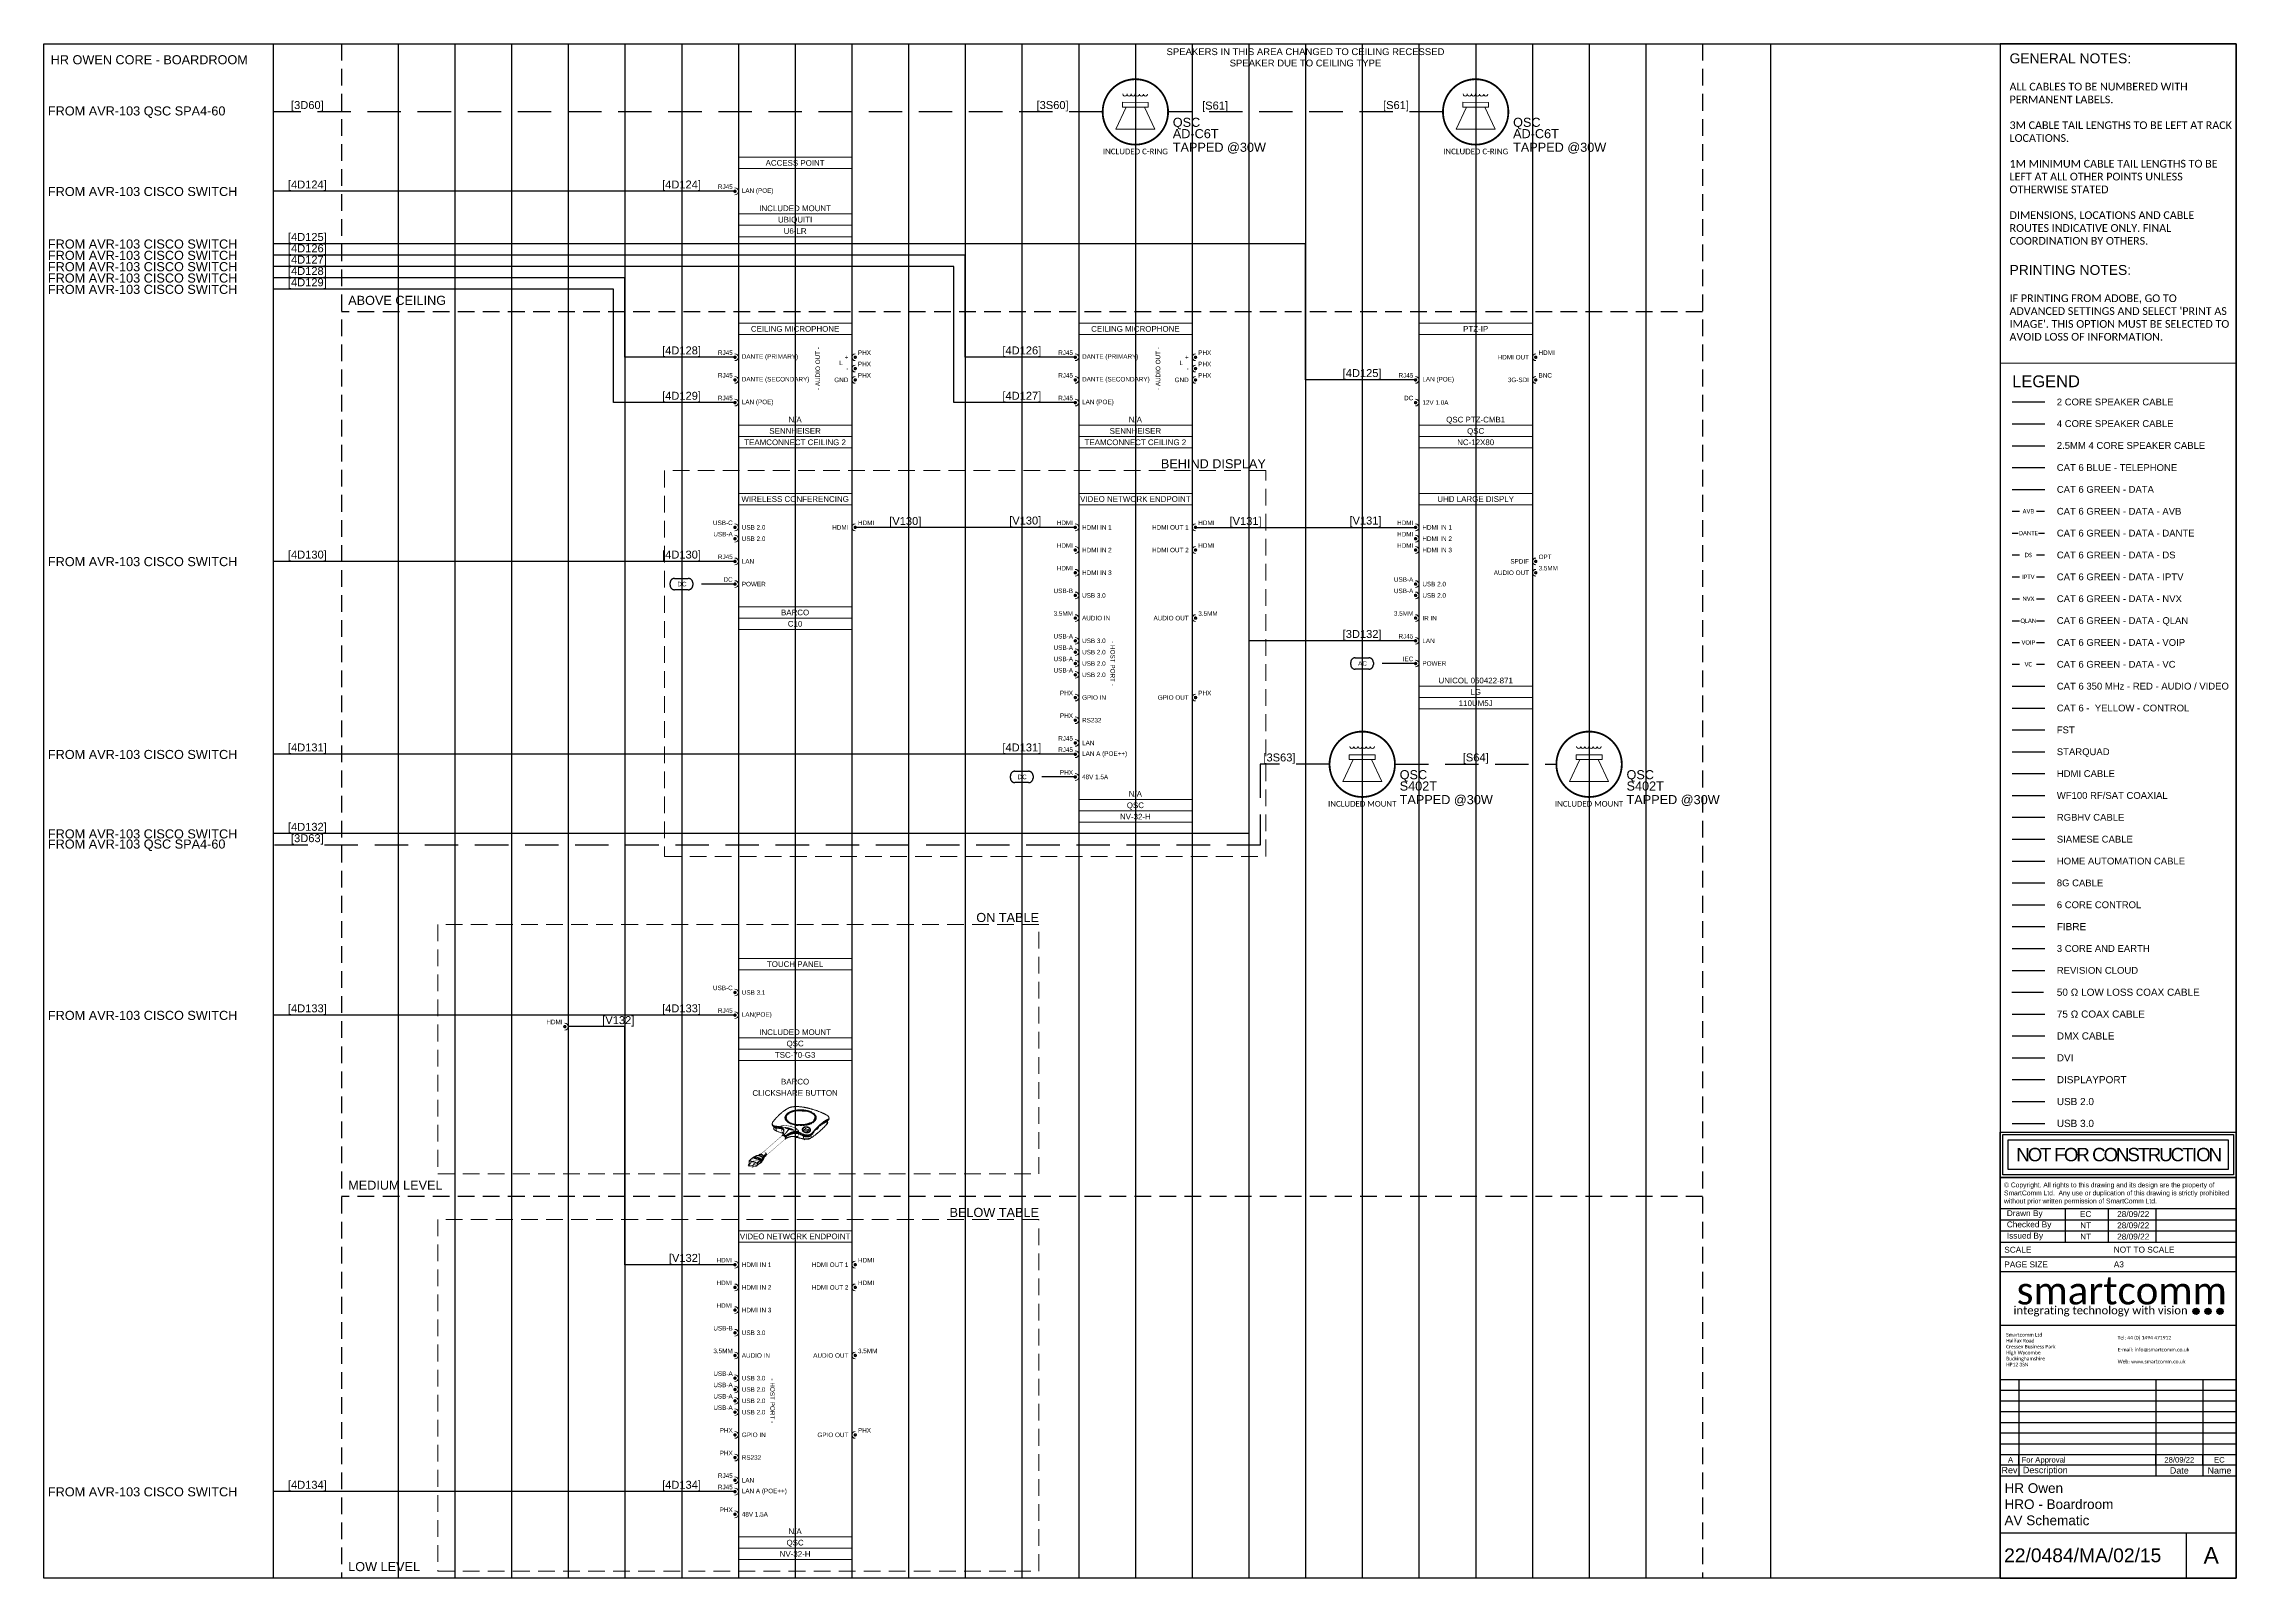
# Paper-space layout '15' of a CAD drawing. Header units: millimetres. Extents: x 6 to 404, y 1 to 279.
# The model-space entities are those that its viewports show. They can reach past a viewport. Long polylines and large blocks are cut down to what shows.
import ezdxf
from ezdxf.enums import TextEntityAlignment as Align
from ezdxf.lldxf.tags import DXFTag

# ---------------------------------------------------------------- set-up
doc = ezdxf.new("R2010")
doc.units = ezdxf.units.MM
for name, pattern in [('DASHDOT', [1, 0.5, -0.25, 0, -0.25]), ('DASHED', [0.75, 0.5, -0.25]), ('DASHED2', [0.375, 0.25, -0.125]), ('DIVIDE', [1.25, 0.5, -0.25, 0, -0.25, 0, -0.25])]:
    doc.linetypes.add(name, pattern=pattern)
for name, color, linetype in [('SC - 2 Core Speaker', 211, 'DASHED'), ('SC - 3 Core and Earth', 7, 'DIVIDE'), ('SC - 3 Core Flex', 7, 'DASHED'), ('SC - 4 Core Speaker', 211, 'Continuous'), ('SC - 50 Ohm Coax', 36, 'DASHDOT'), ('SC - 6 Core Control', 40, 'DASHED'), ('SC - 75 Ohm Coax', 36, 'DASHED'), ('SC - 8G Cable', 115, 'Continuous'), ('SC - Cat - Blue - Tel', 5, 'Continuous'), ('SC - Cat - Green - Data', 84, 'Continuous'), ('SC - Cat - Green - Data - DANTE', 84, 'DANTE'), ('SC - Cat - Green - Data - QLAN', 84, 'QLAN'), ('SC - Cat - Red - AV', 1, 'Continuous'), ('SC - Cat - Yellow - Control', 40, 'Continuous'), ('SC - Display Port', 194, 'ZIGZAG'), ('SC - DMX Cable', 30, 'Continuous'), ('SC - DVI', 192, 'DASHDOT'), ('SC - Fibre', 170, 'DASHED'), ('SC - FST', 4, 'DASHED'), ('SC - HDMI', 192, 'Continuous'), ('SC - Home Automation Cable', 62, 'DASHED'), ('SC - Induction Loop 4 Core Speaker', 211, 'DIVIDE'), ('SC - Revision Cloud', 3, 'Continuous'), ('SC - RGBHV', 252, 'DASHED'), ('SC - Siamese', 46, 'DIVIDE'), ('SC - Starquad', 4, 'Continuous'), ('SC - Text', 7, 'Continuous'), ('SC - TITLE_BLOCK', 7, 'Continuous'), ('SC - USB 2.0', 84, 'DASHED'), ('SC - USB 3.0', 84, 'DASHDOT'), ('SC - WF100', 252, 'Continuous'), ('Text', 7, 'Continuous')]:
    doc.layers.add(name, color=color, linetype=linetype)
doc.layers.add('SC - Equipment', color=7, linetype='Continuous', lineweight=13)
doc.layers.add('SC - Xlines', color=252, linetype='Continuous', plot=False)
doc.styles.add('ARIAL', font='arial.ttf')
doc.styles.add('CALIBRI', font='calibri.ttf')
doc.styles.get("Standard").update_dxf_attribs({"font": 'arial.ttf', "height": 35})
doc.styles.add('STYLE1', font='arial.ttf', dxfattribs={"height": 50})
tags = doc.linetypes.add('DANTE', pattern='A,3.745209,-0.071128,["DANTE",ARIAL,S=0.5,R=0,X=0,Y=-0.25],-2.454793,3.728871', length=10.000001).pattern_tags.tags
tags[6] = DXFTag(74, 10)
tags = doc.linetypes.add('QLAN', pattern='A,3.942001,-0.106942,["QLAN",ARIAL,S=0.5,R=0,X=0,Y=-0.25],-1.981735,3.969322', length=10).pattern_tags.tags
tags[6] = DXFTag(74, 10)
doc.linetypes.add('ZIGZAG', pattern='A,0.00254,-5.08,[131,ltypeshp.shx,S=5.08,R=0,X=-5.08,Y=0],-10.16,[131,ltypeshp.shx,S=5.08,R=180,X=5.08,Y=0],-5.08', length=20.32254)

# ---------------------------------------------------------------- blocks, each defined once
blk = doc.blocks.new('*U53')
at = {"layer": 'SC - TITLE_BLOCK'}
for points in [[(-21.44, 8.24), (21.44, 8.24), (21.44, 0), (-21.44, 0)], [(-20.95, 7.77), (20.95, 7.77), (20.95, 0.49), (-20.95, 0.49)], [(-19.98, 6.8), (19.98, 6.8), (19.98, 1.46), (-19.98, 1.46)]]:
    blk.add_lwpolyline(points, close=True, dxfattribs=at)
at = {"layer": 'SC - TITLE_BLOCK', "insert": (0, 4.13), "char_height": 2.4285, "width": 39.9585, "attachment_point": 5, "style": 'STYLE1'}
blk.add_mtext('{\\T0.85;NOT FOR CONSTRUCTION}', dxfattribs=at)
blk = doc.blocks.new('SMARTCOMM LOGO 2019')
at = {"layer": 'SC - TITLE_BLOCK', "ltscale": 5, "true_color": 0x0fce74}
h = blk.add_hatch(color=112, dxfattribs=at)
h.dxf.hatch_style = 1
edge = h.paths.add_edge_path()
edge.add_arc((14.16, -2.37), 0.569, 0, 360)
h = blk.add_hatch(color=112, dxfattribs=at)
h.dxf.hatch_style = 1
edge = h.paths.add_edge_path()
edge.add_arc((16.32, -2.37), 0.569, 0, 360)
h = blk.add_hatch(color=112, dxfattribs=at)
h.dxf.hatch_style = 1
edge = h.paths.add_edge_path()
edge.add_arc((18.48, -2.37), 0.569, 0, 360)
at = {"layer": 'SC - TITLE_BLOCK', "color": 112, "ltscale": 5, "true_color": 0x0fce74}
for centre in [(14.16, -2.37), (16.32, -2.37), (18.48, -2.37)]:
    blk.add_circle(centre, 0.569, dxfattribs=at)
at = {"layer": 'SC - TITLE_BLOCK', "ltscale": 5, "insert": (0, 1.36), "char_height": 5, "attachment_point": 5, "style": 'CALIBRI'}
blk.add_mtext_dynamic_manual_height_columns('\\pxqd;{\\C232;\\c6885326;smart\\C253;\\c10396581;comm}', width=36.8648, gutter_width=48.7, heights=[0], dxfattribs=at)
at = {"layer": 'SC - TITLE_BLOCK', "ltscale": 5, "insert": (-3.19, -2.37), "char_height": 1.47, "attachment_point": 5, "line_spacing_factor": 0.816327, "style": 'CALIBRI'}
blk.add_mtext_dynamic_manual_height_columns('{\\C253;\\c10396581;integrating technology with} {\\C232;\\c6885326;vision}', width=69.6177, gutter_width=48.7, heights=[0], dxfattribs=at)
blk = doc.blocks.new('DrawnChkIss')
at = {"layer": 'SC - TITLE_BLOCK'}
for p, q in [((0, 9.05), (44.13, 9.05)), ((12.21, 2.75), (12.21, 9.05)), ((20.25, 2.75), (20.25, 9.05)), ((29.13, 9.05), (29.13, 2.75)), ((0, 6.95), (44.13, 6.95)), ((0, 4.85), (44.13, 4.85)), ((0, 2.75), (44.13, 2.75))]:
    blk.add_line(p, q, dxfattribs=at)
at = {"layer": 'SC - TITLE_BLOCK', "char_height": 1.1057, "width": 10.9483, "attachment_point": 4}
for s, insert in [('{\\fArial|b0|i0|c0|p34;Drawn By}', (1.26, 8)), ('{\\fArial|b0|i0|c0|p34;Checked By}', (1.26, 5.9)), ('{\\fArial|b0|i0|c0|p34;Issued By}', (1.26, 3.8))]:
    blk.add_mtext(s, dxfattribs=dict(at, insert=insert))
at = {"layer": 'SC - TITLE_BLOCK', "style": 'STYLE1'}
for tag, p in [('INITIALS', (16.01, 8)), ('DRAWDATE', (24.89, 8)), ('INITIALS', (16.01, 5.9)), ('INITIALS', (16.01, 3.8)), ('ISSUEDATE', (24.89, 3.8)), ('CHKDDATE', (24.89, 5.9))]:
    blk.add_attdef(tag, text='', height=1.11, dxfattribs=at).set_placement(p, align=Align.MIDDLE_CENTER)
blk = doc.blocks.new('RevisionDTLS')
at = {"layer": 'SC - TITLE_BLOCK', "ltscale": 5}
for p, q in [((3.4, 0), (3.4, 1.94)), ((28.3, 0), (28.3, 1.94)), ((36.8, 0), (36.8, 1.94))]:
    blk.add_line(p, q, dxfattribs=at)
blk.add_lwpolyline([(0, 1.94), (42.87, 1.94), (42.87, 0), (0, 0)], close=True, dxfattribs=at)
blk.add_attdef('REV', text='', height=1, dxfattribs=at).set_placement((1.9, 0.97), align=Align.MIDDLE)
blk.add_attdef('DESCRIPTION', text='', height=1, dxfattribs=at).set_placement((3.9, 0.97), align=Align.MIDDLE_LEFT)
for tag, p in [('DATE', (32.55, 0.97)), ('INITIAL', (39.83, 0.97))]:
    blk.add_attdef(tag, text='', height=1, dxfattribs=at).set_placement(p, align=Align.MIDDLE_CENTER)
blk = doc.blocks.new('UBIQUITI U6-LR - SCHEMATIC')
at = {"layer": 'SC - Equipment'}
for p, q in [((-25, 0), (25, 0)), ((-25, -35), (-25, 0)), ((25, 0), (25, -35)), ((25, -5), (-25, -5)), ((25, -25), (-25, -25)), ((25, -25), (-25, -25)), ((25, -30), (-25, -30)), ((25, -30), (-25, -30)), ((25, -30), (-25, -30)), ((25, -35), (-25, -35))]:
    blk.add_line(p, q, dxfattribs=at)
at = {"layer": 'SC - Equipment', "const_width": 0.7}
blk.add_lwpolyline([(-26.1, -15, 1), (-26.9, -15, 1)], format="xyb", close=True, dxfattribs=at)
at = {"layer": 'SC - Equipment'}
blk.add_arc((-26.5, -15), 1.5, 270, 90, dxfattribs=at)
at = {"ltscale": 5}
for tag, p in [('DESCRIPTION', (0, -2.5)), ('BRACKET', (0, -22.5)), ('MAKE', (0, -27.5)), ('MODEL', (0, -32.5))]:
    blk.add_attdef(tag, text='', height=2.5, dxfattribs=at).set_placement(p, align=Align.MIDDLE_CENTER)
at = {"ltscale": 5, "flags": 1}
for tag, p in [('ROOM_TYPE', (45, -5)), ('LOCATION', (45, -10)), ('RACK_EQUIPMENT_(Y/N)', (45, -15)), ('IP_(Y/N)', (45, -30)), ('AMP(@240V)', (45, -40)), ('POE(WATT)', (45, -35)), ('WATT', (45, -45)), ('BTU/H', (45, -50)), ('WEIGHT(KG)', (45, -55)), ('TRANSFORMER_TAPS', (45, -60))]:
    blk.add_attdef(tag, p, '', height=2.5, dxfattribs=at)
at = {"layer": 'SC - Equipment', "ltscale": 5, "char_height": 2}
for s, insert, width, attachment_point in [('RJ45', (-27.5, -13), 5.7736, 6), ('LAN (POE)', (-23.5, -15), 23.5, 4)]:
    blk.add_mtext(s, dxfattribs=dict(at, insert=insert, width=width, attachment_point=attachment_point))
blk = doc.blocks.new('QSC S402T - SCHEMATIC')
at = {"layer": 'SC - Equipment'}
for p, q in [((-4.04, -12.3), (-8.61, -21.95)), ((4.03, -12.3), (8.58, -21.96)), ((8.58, -21.96), (-8.61, -21.95))]:
    blk.add_line(p, q, dxfattribs=at)
at = {"layer": 'SC - Equipment', "const_width": 0.797}
for points in [[(14.41, -14.43, 1), (-14.43, -14.41, 1)], [(-14.43, -14.41, 1), (14.41, -14.43, 1)]]:
    blk.add_lwpolyline(points, format="xyb", dxfattribs=at)
at = {"layer": 'SC - Equipment'}
for points in [[(-5.71, -10.19), (5.7, -10.2), (5.7, -12.3), (-5.71, -12.29)], [(-5.71, -10.19), (5.7, -10.2), (5.7, -12.31), (-5.71, -12.3)]]:
    blk.add_lwpolyline(points, close=True, dxfattribs=at)
for centre in [(-4.59, -6.52), (-2.78, -6.52), (-0.97, -6.52), (0.85, -6.53), (2.64, -6.53), (4.45, -6.53)]:
    blk.add_arc(centre, 0.9, 179.95469, 359.95469, dxfattribs=at)
at = {"ltscale": 5, "style": 'CALIBRI', "flags": 1}
for tag, p in [('ROOM_TYPE', (34.66, 30.74)), ('LOCATION', (34.66, 25.74)), ('RACK_EQUIPMENT_(Y/N)', (34.66, 20.74)), ('POE(WATT)', (34.66, 10.74)), ('IP_(Y/N)', (34.66, 15.74)), ('AMP(@240V)', (34.66, 5.74)), ('WATT', (34.66, 0.74)), ('WEIGHT(KG)', (34.66, -9.26)), ('BTU/H', (34.66, -4.26)), ('DESCRIPTION', (34.66, -14.26))]:
    blk.add_attdef(tag, p, '', height=2.5, dxfattribs=at)
at = {"ltscale": 5, "style": 'CALIBRI'}
blk.add_attdef('BRACKET', text='', height=2.5, dxfattribs=at).set_placement((-0.01, -31.84), align=Align.MIDDLE_CENTER)
at = {"layer": 'SC - Equipment'}
for tag, p in [('MAKE', (16.49, -21)), ('MODEL', (16.49, -26))]:
    blk.add_attdef(tag, p, '', height=4, dxfattribs=at)
at = {"layer": 'SC - Equipment', "color": 3}
blk.add_attdef('TRANSFORMER_TAPS', (16.49, -32), '', height=4, dxfattribs=at)
blk = doc.blocks.new('QSC NV-32-H - SCHEMATIC')
at = {"layer": 'SC - Equipment'}
for p, q in [((-25, 0), (25, 0)), ((-25, -145), (-25, 0)), ((25, 0), (25, -145)), ((25, -5), (-25, -5)), ((25, -135), (-25, -135)), ((25, -135), (-25, -135)), ((25, -140), (-25, -140)), ((25, -140), (-25, -140)), ((25, -140), (-25, -140)), ((25, -145), (-25, -145))]:
    blk.add_line(p, q, dxfattribs=at)
at = {"layer": 'SC - Equipment', "const_width": 0.7}
for points in [[(-26.1, -15, 1), (-26.9, -15, 1)], [(26.1, -15, -1), (26.9, -15, -1)], [(-26.1, -25, 1), (-26.9, -25, 1)], [(26.1, -25, -1), (26.9, -25, -1)], [(-26.1, -35, 1), (-26.9, -35, 1)], [(-26.1, -45, 1), (-26.9, -45, 1)], [(-26.1, -55, 1), (-26.9, -55, 1)], [(26.1, -55, -1), (26.9, -55, -1)], [(-26.1, -65, 1), (-26.9, -65, 1)], [(-26.1, -70, 1), (-26.9, -70, 1)], [(-26.1, -75, 1), (-26.9, -75, 1)], [(-26.1, -80, 1), (-26.9, -80, 1)], [(-26.1, -90, 1), (-26.9, -90, 1)], [(26.1, -90, -1), (26.9, -90, -1)], [(-26.1, -100, 1), (-26.9, -100, 1)], [(-26.1, -110, 1), (-26.9, -110, 1)], [(-26.1, -115, 1), (-26.9, -115, 1)], [(-26.1, -125, 1), (-26.9, -125, 1)]]:
    blk.add_lwpolyline(points, format="xyb", close=True, dxfattribs=at)
at = {"layer": 'SC - Equipment'}
for centre, start, end in [((-26.5, -15), 270, 90), ((26.5, -15), 90, 270), ((-26.5, -25), 270, 90), ((26.5, -25), 90, 270), ((-26.5, -35), 270, 90), ((-26.5, -45), 270, 90), ((-26.5, -55), 270, 90), ((26.5, -55), 90, 270), ((-26.5, -65), 270, 90), ((-26.5, -70), 270, 90), ((-26.5, -75), 270, 90), ((-26.5, -80), 270, 90), ((-26.5, -90), 270, 90), ((26.5, -90), 90, 270), ((-26.5, -100), 270, 90), ((-26.5, -110), 270, 90), ((-26.5, -115), 270, 90), ((-26.5, -125), 270, 90)]:
    blk.add_arc(centre, 1.5, start, end, dxfattribs=at)
at = {"ltscale": 5}
for tag, p in [('DESCRIPTION', (0, -2.5)), ('BRACKET', (0, -132.5)), ('MODEL', (0, -142.5)), ('MAKE', (0, -137.5))]:
    blk.add_attdef(tag, text='', height=2.5, dxfattribs=at).set_placement(p, align=Align.MIDDLE_CENTER)
at = {"ltscale": 5, "flags": 1}
for tag, p in [('ROOM_TYPE', (45, -5)), ('LOCATION', (45, -10)), ('RACK_EQUIPMENT_(Y/N)', (45, -15)), ('IP_(Y/N)', (45, -30)), ('AMP(@240V)', (45, -40)), ('POE(WATT)', (45, -35)), ('WATT', (45, -45)), ('BTU/H', (45, -50)), ('WEIGHT(KG)', (45, -55)), ('TRANSFORMER_TAPS', (45, -60))]:
    blk.add_attdef(tag, p, '', height=2.5, dxfattribs=at)
at = {"layer": 'SC - Equipment', "ltscale": 5, "char_height": 2}
for s, insert, width, attachment_point in [('HDMI', (-27.5, -13), 5.7736, 6), ('HDMI IN 1', (-23.5, -15), 23.5, 4), ('HDMI OUT 1', (23.5, -15), 23.5, 6), ('HDMI', (27.72, -13), 7.1748, 4), ('HDMI', (-27.5, -23), 5.7736, 6), ('HDMI IN 2', (-23.5, -25), 23.5, 4), ('HDMI OUT 2', (23.5, -25), 23.5, 6), ('HDMI', (27.72, -23), 7.1748, 4), ('HDMI', (-27.5, -33), 5.7736, 6), ('HDMI IN 3', (-23.5, -35), 23.5, 4), ('USB-B', (-27.5, -43), 5.7736, 6), ('USB 3.0', (-23.5, -45), 23.5, 4), ('3.5MM', (-27.5, -53), 5.7736, 6), ('AUDIO IN', (-23.5, -55), 23.5, 4), ('AUDIO OUT', (23.5, -55), 23.5, 6), ('3.5MM', (27.72, -53), 7.1748, 4), ('USB-A', (-27.5, -63), 5.7736, 6), ('USB-A', (-27.5, -68), 5.7736, 6), ('USB 3.0', (-23.5, -65), 23.5, 4), ('USB-A', (-27.5, -73), 5.7736, 6), ('USB-A', (-27.5, -78), 5.7736, 6), ('USB 2.0', (-23.5, -70), 23.5, 4), ('USB 2.0', (-23.5, -75), 23.5, 4), ('USB 2.0', (-23.5, -80), 23.5, 4), ('PHX', (-27.5, -88), 5.7736, 6), ('GPIO IN', (-23.5, -90), 23.5, 4), ('GPIO OUT', (23.5, -90), 23.5, 6), ('PHX', (27.72, -88), 7.1748, 4), ('PHX', (-27.5, -98), 5.7736, 6), ('RS232', (-23.5, -100), 23.5, 4), ('RJ45', (-27.5, -108), 5.7736, 6), ('RJ45', (-27.5, -113), 5.7736, 6), ('LAN', (-23.5, -110), 23.5, 4), ('LAN A (POE++)', (-23.5, -115), 23.5, 4), ('PHX', (-27.5, -123), 5.7736, 6), ('48V 1.5A', (-23.5, -125), 23.5, 4)]:
    blk.add_mtext(s, dxfattribs=dict(at, insert=insert, width=width, attachment_point=attachment_point))
at = {"layer": 'SC - Equipment', "ltscale": 5, "insert": (-10, -74.99), "char_height": 2, "width": 19.6371, "attachment_point": 5, "rotation": 270}
blk.add_mtext('- HOST PORT -', dxfattribs=at)
blk = doc.blocks.new('SENNHEISER TEAMCONNECT CEILING 2 - SCHEMATIC')
at = {"layer": 'SC - Equipment'}
for p, q in [((-25, 0), (25, 0)), ((-25, -55), (-25, 0)), ((25, 0), (25, -55)), ((25, -5), (-25, -5)), ((25, -45), (-25, -45)), ((25, -45), (-25, -45)), ((25, -50), (-25, -50)), ((25, -50), (-25, -50)), ((25, -50), (-25, -50)), ((25, -55), (-25, -55))]:
    blk.add_line(p, q, dxfattribs=at)
at = {"layer": 'SC - Equipment', "const_width": 0.7}
for points in [[(-26.1, -15, 1), (-26.9, -15, 1)], [(26.1, -15, -1), (26.9, -15, -1)], [(26.1, -20, -1), (26.9, -20, -1)], [(-26.1, -25, 1), (-26.9, -25, 1)], [(26.1, -25, -1), (26.9, -25, -1)], [(-26.1, -35, 1), (-26.9, -35, 1)]]:
    blk.add_lwpolyline(points, format="xyb", close=True, dxfattribs=at)
at = {"layer": 'SC - Equipment'}
for centre, start, end in [((-26.5, -15), 270, 90), ((26.5, -15), 90, 270), ((26.5, -20), 90, 270), ((-26.5, -25), 270, 90), ((26.5, -25), 90, 270), ((-26.5, -35), 270, 90)]:
    blk.add_arc(centre, 1.5, start, end, dxfattribs=at)
at = {"ltscale": 5}
for tag, p in [('DESCRIPTION', (0, -2.5)), ('BRACKET', (0, -42.5)), ('MAKE', (0, -47.5)), ('MODEL', (0, -52.5))]:
    blk.add_attdef(tag, text='', height=2.5, dxfattribs=at).set_placement(p, align=Align.MIDDLE_CENTER)
at = {"ltscale": 5, "flags": 1}
for tag, p in [('ROOM_TYPE', (45, -5)), ('LOCATION', (45, -10)), ('RACK_EQUIPMENT_(Y/N)', (45, -15)), ('IP_(Y/N)', (45, -30)), ('AMP(@240V)', (45, -40)), ('POE(WATT)', (45, -35)), ('WATT', (45, -45)), ('BTU/H', (45, -50)), ('WEIGHT(KG)', (45, -55)), ('TRANSFORMER_TAPS', (45, -60))]:
    blk.add_attdef(tag, p, '', height=2.5, dxfattribs=at)
at = {"layer": 'SC - Equipment', "ltscale": 5, "char_height": 2}
for s, insert, width, attachment_point in [('RJ45', (-27.5, -13), 5.7736, 6), ('DANTE (PRIMARY)', (-23.5, -15), 26.4726, 4), ('L', (21, -17.5), 23.5, 6), ('+', (23.5, -15), 23.5, 6), ('PHX', (27.7, -13), 3.7458, 4), ('PHX', (27.7, -18), 3.7458, 4), ('RJ45', (-27.5, -23), 5.7736, 6), ('DANTE (SECONDARY)', (-23.5, -25), 30.4007, 4), ('GND', (23.5, -25), 23.5, 6), ('-', (23.5, -20), 23.5, 6), ('PHX', (27.7, -23), 3.7458, 4), ('RJ45', (-27.5, -33), 5.7736, 6), ('LAN (POE)', (-23.5, -35), 23.5, 4)]:
    blk.add_mtext(s, dxfattribs=dict(at, insert=insert, width=width, attachment_point=attachment_point))
at = {"layer": 'SC - Equipment', "ltscale": 5, "insert": (10, -20), "char_height": 2, "width": 18.8532, "attachment_point": 5, "rotation": 90}
blk.add_mtext('- AUDIO OUT -', dxfattribs=at)
blk = doc.blocks.new('QSC NC-12X80 - SCHEMATIC')
at = {"layer": 'SC - Equipment'}
for p, q in [((-25, 0), (25, 0)), ((-25, -55), (-25, 0)), ((25, 0), (25, -55)), ((25, -5), (-25, -5)), ((25, -45), (-25, -45)), ((25, -45), (-25, -45)), ((25, -50), (-25, -50)), ((25, -50), (-25, -50)), ((25, -50), (-25, -50)), ((25, -55), (-25, -55))]:
    blk.add_line(p, q, dxfattribs=at)
at = {"layer": 'SC - Equipment', "const_width": 0.7}
for points in [[(26.1, -15, -1), (26.9, -15, -1)], [(-26.1, -25, 1), (-26.9, -25, 1)], [(26.1, -25, -1), (26.9, -25, -1)], [(-26.1, -35, 1), (-26.9, -35, 1)]]:
    blk.add_lwpolyline(points, format="xyb", close=True, dxfattribs=at)
at = {"layer": 'SC - Equipment'}
for centre, start, end in [((26.5, -15), 90, 270), ((-26.5, -25), 270, 90), ((26.5, -25), 90, 270), ((-26.5, -35), 270, 90)]:
    blk.add_arc(centre, 1.5, start, end, dxfattribs=at)
at = {"ltscale": 5}
for tag, p in [('DESCRIPTION', (0, -2.5)), ('BRACKET', (0, -42.5)), ('MAKE', (0, -47.5)), ('MODEL', (0, -52.5))]:
    blk.add_attdef(tag, text='', height=2.5, dxfattribs=at).set_placement(p, align=Align.MIDDLE_CENTER)
at = {"ltscale": 5, "flags": 1}
for tag, p in [('ROOM_TYPE', (45, -5)), ('LOCATION', (45, -10)), ('RACK_EQUIPMENT_(Y/N)', (45, -15)), ('IP_(Y/N)', (45, -30)), ('AMP(@240V)', (45, -40)), ('POE(WATT)', (45, -35)), ('WATT', (45, -45)), ('BTU/H', (45, -50)), ('WEIGHT(KG)', (45, -55)), ('TRANSFORMER_TAPS', (45, -60))]:
    blk.add_attdef(tag, p, '', height=2.5, dxfattribs=at)
at = {"layer": 'SC - Equipment', "ltscale": 5, "char_height": 2}
for s, insert, width, attachment_point in [('HDMI OUT', (23.5, -15), 23.5, 6), ('HDMI', (27.72, -13), 7.1748, 4), ('RJ45', (-27.5, -23), 5.7736, 6), ('LAN (POE)', (-23.5, -25), 23.5, 4), ('3G-SDI', (23.5, -25), 23.5, 6), ('BNC', (27.72, -23), 7.1748, 4), ('DC', (-27.5, -33), 5.7736, 6), ('12V 1.0A', (-23.5, -35), 23.5, 4)]:
    blk.add_mtext(s, dxfattribs=dict(at, insert=insert, width=width, attachment_point=attachment_point))
blk = doc.blocks.new('LG 110UM5J - SCHEMATIC')
at = {"layer": 'SC - Equipment'}
for p, q in [((-25, 0), (25, 0)), ((-25, -95), (-25, 0)), ((25, 0), (25, -95)), ((25, -5), (-25, -5)), ((25, -85), (-25, -85)), ((25, -85), (-25, -85)), ((25, -90), (-25, -90)), ((25, -90), (-25, -90)), ((25, -90), (-25, -90)), ((25, -95), (-25, -95))]:
    blk.add_line(p, q, dxfattribs=at)
at = {"layer": 'SC - Equipment', "const_width": 0.7}
for points in [[(-26.1, -15, 1), (-26.9, -15, 1)], [(-26.1, -20, 1), (-26.9, -20, 1)], [(-26.1, -25, 1), (-26.9, -25, 1)], [(26.1, -30, -1), (26.9, -30, -1)], [(26.1, -35, -1), (26.9, -35, -1)], [(-26.1, -40, 1), (-26.9, -40, 1)], [(-26.1, -45, 1), (-26.9, -45, 1)], [(-26.1, -55, 1), (-26.9, -55, 1)], [(-26.1, -65, 1), (-26.9, -65, 1)], [(-26.1, -75, 1), (-26.9, -75, 1)]]:
    blk.add_lwpolyline(points, format="xyb", close=True, dxfattribs=at)
at = {"layer": 'SC - Equipment'}
for centre, start, end in [((-26.5, -15), 270, 90), ((-26.5, -20), 270, 90), ((-26.5, -25), 270, 90), ((26.5, -30), 90, 270), ((-26.5, -40), 270, 90), ((26.5, -35), 90, 270), ((-26.5, -45), 270, 90), ((-26.5, -55), 270, 90), ((-26.5, -65), 270, 90), ((-26.5, -75), 270, 90)]:
    blk.add_arc(centre, 1.5, start, end, dxfattribs=at)
at = {"ltscale": 5}
for tag, p in [('DESCRIPTION', (0, -2.5)), ('BRACKET', (0, -82.5)), ('MAKE', (0, -87.5)), ('MODEL', (0, -92.5))]:
    blk.add_attdef(tag, text='', height=2.5, dxfattribs=at).set_placement(p, align=Align.MIDDLE_CENTER)
at = {"ltscale": 5, "flags": 1}
for tag, p in [('ROOM_TYPE', (45, -5)), ('LOCATION', (45, -10)), ('RACK_EQUIPMENT_(Y/N)', (45, -15)), ('IP_(Y/N)', (45, -30)), ('AMP(@240V)', (45, -40)), ('POE(WATT)', (45, -35)), ('WATT', (45, -45)), ('BTU/H', (45, -50)), ('WEIGHT(KG)', (45, -55)), ('TRANSFORMER_TAPS', (45, -60))]:
    blk.add_attdef(tag, p, '', height=2.5, dxfattribs=at)
at = {"layer": 'SC - Equipment', "ltscale": 5, "char_height": 2}
for s, insert, width, attachment_point in [('HDMI', (-27.5, -13), 5.7736, 6), ('HDMI', (-27.5, -18), 5.7736, 6), ('HDMI IN 1', (-23.5, -15), 23.5, 4), ('HDMI IN 2', (-23.5, -20), 23.5, 4), ('HDMI', (-27.5, -23), 5.7736, 6), ('HDMI IN 3', (-23.5, -25), 23.5, 4), ('SPDIF', (23.5, -30), 23.5, 6), ('OPT', (27.72, -28), 7.1748, 4), ('USB-A', (-27.5, -38), 5.7736, 6), ('AUDIO OUT', (23.5, -35), 23.5, 6), ('3.5MM', (27.72, -33), 7.1748, 4), ('USB-A', (-27.5, -43), 5.7736, 6), ('USB 2.0', (-23.5, -40), 29.0857, 4), ('USB 2.0', (-23.5, -45), 29.0857, 4), ('3.5MM', (-27.5, -53), 5.7736, 6), ('IR IN', (-23.5, -55), 23.5, 4), ('RJ45', (-27.5, -63), 5.7736, 6), ('LAN', (-23.5, -65), 23.5, 4), ('IEC', (-27.5, -73), 5.7736, 6), ('POWER', (-23.5, -75), 23.5, 4)]:
    blk.add_mtext(s, dxfattribs=dict(at, insert=insert, width=width, attachment_point=attachment_point))
blk = doc.blocks.new('BARCO C10 - SCHEMATIC')
at = {"layer": 'SC - Equipment'}
for p, q in [((-25, 0), (25, 0)), ((-25, -60), (-25, 0)), ((25, 0), (25, -60)), ((25, -5), (-25, -5)), ((25, -50), (-25, -50)), ((25, -50), (-25, -50)), ((25, -55), (-25, -55)), ((25, -55), (-25, -55)), ((25, -55), (-25, -55)), ((25, -60), (-25, -60))]:
    blk.add_line(p, q, dxfattribs=at)
at = {"layer": 'SC - Equipment', "const_width": 0.7}
for points in [[(-26.1, -15, 1), (-26.9, -15, 1)], [(-26.1, -20, 1), (-26.9, -20, 1)], [(26.1, -15, -1), (26.9, -15, -1)], [(-26.1, -30, 1), (-26.9, -30, 1)], [(-26.1, -40, 1), (-26.9, -40, 1)]]:
    blk.add_lwpolyline(points, format="xyb", close=True, dxfattribs=at)
at = {"layer": 'SC - Equipment'}
for centre, start, end in [((-26.5, -15), 270, 90), ((-26.5, -20), 270, 90), ((26.5, -15), 90, 270), ((-26.5, -30), 270, 90), ((-26.5, -40), 270, 90)]:
    blk.add_arc(centre, 1.5, start, end, dxfattribs=at)
at = {"ltscale": 5}
for tag, p in [('DESCRIPTION', (0, -2.5)), ('MODEL', (0, -57.5)), ('MAKE', (0, -52.5))]:
    blk.add_attdef(tag, text='', height=2.5, dxfattribs=at).set_placement(p, align=Align.MIDDLE_CENTER)
at = {"ltscale": 5, "flags": 1}
for tag, p in [('ROOM_TYPE', (45, -5)), ('LOCATION', (45, -10)), ('RACK_EQUIPMENT_(Y/N)', (45, -15)), ('IP_(Y/N)', (45, -30)), ('AMP(@240V)', (45, -40)), ('POE(WATT)', (45, -35)), ('WATT', (45, -45)), ('BTU/H', (45, -50)), ('WEIGHT(KG)', (45, -55)), ('TRANSFORMER_TAPS', (45, -60))]:
    blk.add_attdef(tag, p, '', height=2.5, dxfattribs=at)
blk.add_attdef('BRACKET', text='', height=2.5, dxfattribs=at).set_placement((0, -47.5), align=Align.MIDDLE_CENTER)
at = {"layer": 'SC - Equipment', "ltscale": 5, "char_height": 2}
for s, insert, width, attachment_point in [('USB-C', (-27.5, -13), 5.7736, 6), ('USB-A', (-27.5, -18), 5.7736, 6), ('USB 2.0', (-23.5, -15), 23.5, 4), ('USB 2.0', (-23.5, -20), 23.5, 4), ('HDMI', (23.5, -15), 23.5, 6), ('HDMI', (27.72, -13), 7.1748, 4), ('RJ45', (-27.5, -28), 5.7736, 6), ('DC', (-27.5, -38), 5.7736, 6), ('LAN', (-23.5, -30), 23.5, 4), ('POWER', (-23.5, -40), 23.5, 4)]:
    blk.add_mtext(s, dxfattribs=dict(at, insert=insert, width=width, attachment_point=attachment_point))
blk = doc.blocks.new('QSC TSC-70-G3 - SCHEMATIC')
at = {"layer": 'SC - Equipment'}
for p, q in [((-25, 0), (25, 0)), ((-25, -45), (-25, 0)), ((25, 0), (25, -45)), ((25, -5), (-25, -5)), ((25, -35), (-25, -35)), ((25, -35), (-25, -35)), ((25, -40), (-25, -40)), ((25, -40), (-25, -40)), ((25, -40), (-25, -40)), ((25, -45), (-25, -45))]:
    blk.add_line(p, q, dxfattribs=at)
at = {"layer": 'SC - Equipment', "const_width": 0.7}
for points in [[(-26.1, -15, 1), (-26.9, -15, 1)], [(-26.1, -25, 1), (-26.9, -25, 1)]]:
    blk.add_lwpolyline(points, format="xyb", close=True, dxfattribs=at)
at = {"layer": 'SC - Equipment'}
for centre in [(-26.5, -15), (-26.5, -25)]:
    blk.add_arc(centre, 1.5, 270, 90, dxfattribs=at)
at = {"ltscale": 5}
for tag, p in [('DESCRIPTION', (0, -2.5)), ('BRACKET', (0, -32.5)), ('MAKE', (0, -37.5)), ('MODEL', (0, -42.5))]:
    blk.add_attdef(tag, text='', height=2.5, dxfattribs=at).set_placement(p, align=Align.MIDDLE_CENTER)
at = {"ltscale": 5, "flags": 1}
for tag, p in [('ROOM_TYPE', (45, -5)), ('LOCATION', (45, -10)), ('RACK_EQUIPMENT_(Y/N)', (45, -15)), ('IP_(Y/N)', (45, -30)), ('AMP(@240V)', (45, -40)), ('POE(WATT)', (45, -35)), ('WATT', (45, -45)), ('BTU/H', (45, -50)), ('WEIGHT(KG)', (45, -55)), ('TRANSFORMER_TAPS', (45, -60))]:
    blk.add_attdef(tag, p, '', height=2.5, dxfattribs=at)
at = {"layer": 'SC - Equipment', "ltscale": 5, "char_height": 2}
for s, insert, width, attachment_point in [('USB-C', (-27.5, -13), 5.7736, 6), ('USB 3.1', (-23.5, -15), 47.6216, 4), ('RJ45', (-27.5, -23), 5.7736, 6), ('LAN(POE) ', (-23.5, -25), 47.6216, 4)]:
    blk.add_mtext(s, dxfattribs=dict(at, insert=insert, width=width, attachment_point=attachment_point))
blk = doc.blocks.new('QSC AD-C6T - SCHEMATIC')
at = {"layer": 'SC - Equipment'}
for p, q in [((-4.04, -12.3), (-8.61, -21.95)), ((4.03, -12.3), (8.58, -21.96)), ((8.58, -21.96), (-8.61, -21.95))]:
    blk.add_line(p, q, dxfattribs=at)
at = {"layer": 'SC - Equipment', "const_width": 0.797}
for points in [[(14.41, -14.43, 1), (-14.43, -14.41, 1)], [(-14.43, -14.41, 1), (14.41, -14.43, 1)]]:
    blk.add_lwpolyline(points, format="xyb", dxfattribs=at)
at = {"layer": 'SC - Equipment'}
for points in [[(-5.71, -10.19), (5.7, -10.2), (5.7, -12.3), (-5.71, -12.29)], [(-5.71, -10.19), (5.7, -10.2), (5.7, -12.31), (-5.71, -12.3)]]:
    blk.add_lwpolyline(points, close=True, dxfattribs=at)
for centre in [(-4.59, -6.52), (-2.78, -6.52), (-0.97, -6.52), (0.85, -6.53), (2.64, -6.53), (4.45, -6.53)]:
    blk.add_arc(centre, 0.9, 179.95469, 359.95469, dxfattribs=at)
at = {"ltscale": 5, "style": 'CALIBRI', "flags": 1}
for tag, p in [('ROOM_TYPE', (34.66, 30.74)), ('LOCATION', (34.66, 25.74)), ('RACK_EQUIPMENT_(Y/N)', (34.66, 20.74)), ('POE(WATT)', (34.66, 10.74)), ('IP_(Y/N)', (34.66, 15.74)), ('AMP(@240V)', (34.66, 5.74)), ('WATT', (34.66, 0.74)), ('WEIGHT(KG)', (34.66, -9.26)), ('BTU/H', (34.66, -4.26)), ('DESCRIPTION', (34.66, -14.26))]:
    blk.add_attdef(tag, p, '', height=2.5, dxfattribs=at)
at = {"ltscale": 5, "style": 'CALIBRI'}
blk.add_attdef('BRACKET', text='', height=2.5, dxfattribs=at).set_placement((-0.01, -31.84), align=Align.MIDDLE_CENTER)
at = {"layer": 'SC - Equipment'}
for tag, p in [('MAKE', (16.49, -21)), ('MODEL', (16.49, -26))]:
    blk.add_attdef(tag, p, '', height=4, dxfattribs=at)
at = {"layer": 'SC - Equipment', "color": 3}
blk.add_attdef('TRANSFORMER_TAPS', (16.49, -32), '', height=4, dxfattribs=at)
blk = doc.blocks.new('BARCO CLICKSHARE BUTTON WITH TEXT - SCHEMATIC')
at = {"layer": 'SC - Equipment', "lineweight": 0, "transparency": 33554687}
for points in [[(1.39, -0.09), (0.96, -0.06), (0.45, -0.06), (-0.09, -0.09), (-0.62, -0.13), (-1.13, -0.19), (-1.6, -0.28), (-2.05, -0.38), (-2.41, -0.51), (-2.71, -0.62), (-2.75, -0.51), (-2.46, -0.38), (-2.07, -0.26), (-1.62, -0.15), (-1.15, -0.06), (-0.62, 0), (-0.09, 0.04), (0.45, 0.06), (0.96, 0.06), (1.39, 0.04)], [(7.41, -1.2), (5.36, -0.68), (3.29, -0.3), (1.39, -0.09), (1.39, 0.04), (3.31, -0.17), (5.38, -0.56), (7.45, -1.09)], [(-10.2, -8.03), (-10.2, -8.03), (-10.2, -8.03), (-10.2, -8.01), (-10.2, -8.01), (-10.2, -7.98), (-10.2, -7.98), (-10.2, -7.98), (-10.2, -7.98), (-10.2, -7.96), (-10.2, -7.96), (-10.2, -7.94), (-10.2, -7.94), (-10.2, -7.94), (-10.2, -7.94), (-10.2, -7.92), (-10.2, -7.92), (-10.2, -7.9), (-10.2, -7.9), (-10.2, -7.9), (-10.2, -7.88), (-10.2, -7.88), (-10.08, -7.88), (-10.08, -7.9), (-10.08, -7.9), (-10.14, -7.9), (-10.08, -7.9), (-10.08, -7.92), (-10.14, -7.92), (-10.08, -7.92), (-10.08, -7.94), (-10.08, -7.94), (-10.14, -7.94), (-10.08, -7.94), (-10.08, -7.96), (-10.08, -7.98), (-10.14, -7.98), (-10.08, -7.96), (-10.08, -7.98), (-10.14, -7.98), (-10.08, -7.98), (-10.08, -7.98), (-10.14, -8.01), (-10.08, -7.98), (-10.08, -8.01), (-10.14, -8.01), (-10.08, -8.01), (-10.08, -8.01)], [(-9.65, -6.66), (-9.84, -6.9), (-9.99, -7.19), (-10.06, -7.47), (-10.06, -7.58), (-10.18, -7.56), (-10.18, -7.47), (-10.18, -7.45), (-10.1, -7.15), (-9.95, -6.83), (-9.76, -6.58)], [(-8.6, -9.09), (-8.65, -9.09), (-8.65, -9.09), (-8.73, -9.09), (-8.73, -9.09), (-8.8, -9.07), (-8.8, -9.07), (-8.86, -9.07), (-8.86, -9.07), (-8.92, -9.05), (-8.92, -9.05), (-8.99, -9.05), (-8.99, -9.05), (-9.05, -9.03), (-9.05, -9.03), (-9.09, -9.03), (-9.09, -9.03), (-9.16, -9.01), (-9.16, -9.01), (-9.2, -8.99), (-9.2, -8.99), (-9.24, -8.99), (-9.24, -8.99), (-9.31, -8.97), (-9.31, -8.97), (-9.35, -8.95), (-9.35, -8.95), (-9.39, -8.92), (-9.39, -8.92), (-9.44, -8.9), (-9.44, -8.9), (-9.48, -8.9), (-9.48, -8.9), (-9.54, -8.88), (-9.54, -8.88), (-9.59, -8.86), (-9.59, -8.86), (-9.61, -8.84), (-9.61, -8.82), (-9.63, -8.82), (-9.63, -8.82), (-9.67, -8.8), (-9.67, -8.8), (-9.71, -8.77), (-9.71, -8.77), (-9.74, -8.75), (-9.74, -8.75), (-9.78, -8.73), (-9.78, -8.73), (-9.82, -8.69), (-9.82, -8.69), (-9.84, -8.67), (-9.84, -8.67), (-9.86, -8.65), (-9.88, -8.65), (-9.91, -8.62), (-9.91, -8.62), (-9.93, -8.58), (-9.93, -8.58), (-9.95, -8.56), (-9.95, -8.56), (-9.97, -8.54), (-9.97, -8.54), (-9.99, -8.52), (-9.99, -8.52), (-10.01, -8.5), (-10.01, -8.5), (-10.03, -8.45), (-10.03, -8.45), (-10.06, -8.43), (-10.06, -8.43), (-10.08, -8.39), (-10.08, -8.39), (-10.08, -8.39), (-10.08, -8.39), (-10.1, -8.35), (-10.1, -8.35), (-10.12, -8.33), (-10.12, -8.3), (-10.14, -8.28), (-10.14, -8.28), (-10.14, -8.24), (-10.14, -8.24), (-10.16, -8.22), (-10.03, -8.18), (-10.03, -8.2), (-10.01, -8.24), (-9.99, -8.26), (-9.99, -8.28), (-9.97, -8.33), (-9.97, -8.33), (-9.95, -8.37), (-9.93, -8.39), (-9.91, -8.41), (-9.88, -8.43), (-9.86, -8.48), (-9.86, -8.48), (-9.84, -8.5), (-9.82, -8.52), (-9.78, -8.54), (-9.76, -8.58), (-9.74, -8.6), (-9.69, -8.62), (-9.67, -8.65), (-9.63, -8.67), (-9.61, -8.69), (-9.56, -8.71), (-9.59, -8.77), (-9.56, -8.71), (-9.56, -8.71), (-9.59, -8.77), (-9.56, -8.71), (-9.52, -8.73), (-9.48, -8.75), (-9.44, -8.77), (-9.39, -8.8), (-9.35, -8.82), (-9.31, -8.82), (-9.27, -8.84), (-9.2, -8.86), (-9.16, -8.88), (-9.14, -8.88), (-9.07, -8.9), (-9.01, -8.9), (-8.97, -8.92), (-8.9, -8.92), (-8.84, -8.95), (-8.77, -8.95), (-8.71, -8.97), (-8.65, -8.97), (-8.6, -8.97)], [(-9.69, -8.97), (-9.71, -8.97), (-9.71, -8.97), (-9.74, -8.95), (-9.74, -8.95), (-9.76, -8.92), (-9.76, -8.92), (-9.78, -8.9), (-9.78, -8.9), (-9.8, -8.9), (-9.8, -8.9), (-9.82, -8.88), (-9.82, -8.88), (-9.84, -8.86), (-9.84, -8.86), (-9.86, -8.84), (-9.86, -8.84), (-9.88, -8.82), (-9.88, -8.82), (-9.91, -8.8), (-9.91, -8.8), (-9.93, -8.77), (-9.93, -8.77), (-9.93, -8.75), (-9.93, -8.75), (-9.95, -8.73), (-9.95, -8.73), (-9.97, -8.71), (-9.97, -8.71), (-9.99, -8.69), (-9.99, -8.69), (-9.99, -8.67), (-9.99, -8.67), (-10.01, -8.65), (-10.01, -8.65), (-10.03, -8.62), (-10.03, -8.62), (-10.03, -8.6), (-10.03, -8.6), (-10.06, -8.58), (-10.06, -8.58), (-10.06, -8.56), (-10.06, -8.56), (-10.08, -8.54), (-10.08, -8.54), (-10.08, -8.52), (-10.08, -8.52), (-10.1, -8.5), (-10.1, -8.5), (-10.1, -8.48), (-10.1, -8.48), (-10.1, -8.45), (-10.12, -8.45), (-10.12, -8.41), (-10.12, -8.41), (-10.12, -8.39), (-10.12, -8.39), (-10.12, -8.37), (-10.12, -8.37), (-10.14, -8.35), (-10.14, -8.35), (-10.14, -8.33), (-10.14, -8.33), (-10.14, -8.28), (-10.14, -8.28), (-10.14, -8.26), (-10.14, -8.26), (-10.14, -8.24), (-10.14, -8.24), (-10.16, -8.22), (-10.16, -8.22), (-10.16, -8.2), (-10.03, -8.18), (-10.03, -8.2), (-10.01, -8.22), (-10.01, -8.24), (-10.01, -8.28), (-10.01, -8.3), (-10.01, -8.33), (-10.01, -8.35), (-9.99, -8.37), (-9.99, -8.39), (-9.99, -8.41), (-9.97, -8.43), (-9.97, -8.45), (-9.97, -8.48), (-9.95, -8.5), (-9.95, -8.52), (-9.93, -8.54), (-9.93, -8.54), (-9.93, -8.56), (-9.91, -8.58), (-9.88, -8.6), (-9.88, -8.62), (-9.86, -8.65), (-9.84, -8.67), (-9.84, -8.67), (-9.82, -8.69), (-9.8, -8.71), (-9.8, -8.73), (-9.78, -8.75), (-9.76, -8.75), (-9.74, -8.77), (-9.71, -8.8), (-9.69, -8.82), (-9.67, -8.84), (-9.65, -8.84), (-9.63, -8.86), (-9.63, -8.86)], [(-9.97, -8.33), (-9.97, -8.35), (-9.95, -8.37), (-9.95, -8.39), (-9.95, -8.41), (-9.93, -8.43), (-9.93, -8.45), (-9.91, -8.48), (-9.88, -8.48), (-9.95, -8.52), (-9.88, -8.48), (-9.88, -8.5), (-9.86, -8.52), (-9.86, -8.54), (-9.84, -8.56), (-9.82, -8.58), (-9.88, -8.62), (-9.82, -8.58), (-9.82, -8.58), (-9.8, -8.6), (-9.78, -8.62), (-9.78, -8.62), (-9.76, -8.65), (-9.74, -8.67), (-9.71, -8.69), (-9.69, -8.69), (-9.67, -8.71), (-9.65, -8.73), (-9.63, -8.75), (-9.61, -8.75), (-9.59, -8.77), (-9.56, -8.8), (-9.61, -8.84), (-9.56, -8.8), (-9.56, -8.8), (-9.63, -8.9), (-9.63, -8.9), (-9.63, -8.9), (-9.65, -8.88), (-9.65, -8.88), (-9.69, -8.86), (-9.69, -8.86), (-9.71, -8.84), (-9.71, -8.84), (-9.74, -8.84), (-9.74, -8.84), (-9.76, -8.82), (-9.76, -8.82), (-9.78, -8.8), (-9.78, -8.8), (-9.8, -8.77), (-9.8, -8.77), (-9.82, -8.75), (-9.82, -8.75), (-9.84, -8.75), (-9.84, -8.75), (-9.86, -8.73), (-9.86, -8.73), (-9.88, -8.71), (-9.88, -8.71), (-9.88, -8.69), (-9.88, -8.69), (-9.91, -8.67), (-9.91, -8.67), (-9.93, -8.65), (-9.93, -8.65), (-9.95, -8.65), (-9.95, -8.65), (-9.95, -8.62), (-9.95, -8.62), (-9.97, -8.6), (-9.97, -8.6), (-9.99, -8.58), (-9.99, -8.58), (-9.99, -8.56), (-9.99, -8.56), (-10.01, -8.54), (-10.01, -8.54), (-10.03, -8.52), (-10.03, -8.52), (-10.03, -8.5), (-10.03, -8.5), (-10.06, -8.48), (-10.06, -8.48), (-10.06, -8.45), (-10.06, -8.45), (-10.08, -8.43), (-10.08, -8.43), (-10.08, -8.41), (-10.08, -8.41), (-10.1, -8.39)], [(-2.69, -0.62), (-4.01, -1.39), (-5.44, -2.41), (-6.92, -3.69), (-8.35, -5.12), (-9.67, -6.66), (-9.76, -6.58), (-8.43, -5.04), (-7, -3.59), (-5.53, -2.31), (-4.08, -1.28), (-2.75, -0.51)], [(-9.63, -8.86), (-9.5, -8.95), (-9.33, -9.07), (-9.41, -9.18), (-9.59, -9.05), (-9.69, -8.97)], [(-8.67, -9.31), (-8.67, -9.31), (-8.67, -9.31), (-8.73, -9.29), (-8.73, -9.29), (-8.77, -9.29), (-8.77, -9.29), (-8.84, -9.29), (-8.84, -9.29), (-8.88, -9.29), (-8.88, -9.29), (-8.92, -9.27), (-8.92, -9.27), (-8.97, -9.27), (-8.99, -9.27), (-9.03, -9.24), (-9.03, -9.24), (-9.07, -9.24), (-9.07, -9.24), (-9.12, -9.22), (-9.12, -9.22), (-9.16, -9.22), (-9.16, -9.22), (-9.2, -9.2), (-9.2, -9.2), (-9.24, -9.2), (-9.24, -9.2), (-9.24, -9.18), (-9.24, -9.18), (-9.29, -9.18), (-9.29, -9.18), (-9.33, -9.16), (-9.33, -9.16), (-9.37, -9.14), (-9.37, -9.14), (-9.41, -9.14), (-9.41, -9.14), (-9.44, -9.12), (-9.44, -9.12), (-9.48, -9.09), (-9.48, -9.09), (-9.52, -9.07), (-9.52, -9.07), (-9.54, -9.07), (-9.54, -9.07), (-9.59, -9.05), (-9.59, -9.05), (-9.61, -9.03), (-9.61, -9.03), (-9.65, -9.01), (-9.65, -9.01), (-9.67, -8.99), (-9.67, -8.99), (-9.69, -8.97), (-9.63, -8.86), (-9.61, -8.88), (-9.56, -8.9), (-9.54, -8.92), (-9.52, -8.95), (-9.48, -8.95), (-9.46, -8.97), (-9.44, -8.99), (-9.39, -9.01), (-9.35, -9.01), (-9.33, -9.03), (-9.29, -9.03), (-9.31, -9.09), (-9.29, -9.03), (-9.24, -9.05), (-9.22, -9.07), (-9.24, -9.14), (-9.22, -9.07), (-9.2, -9.07), (-9.16, -9.07), (-9.12, -9.09), (-9.07, -9.09), (-9.03, -9.12), (-8.99, -9.12), (-8.95, -9.14), (-8.9, -9.14), (-8.86, -9.16), (-8.82, -9.16), (-8.82, -9.22), (-8.82, -9.16), (-8.77, -9.16), (-8.77, -9.22), (-8.77, -9.16), (-8.71, -9.18), (-8.73, -9.24), (-8.71, -9.18), (-8.67, -9.18), (-8.67, -9.18), (-8.67, -9.18)], [(-9.56, -8.8), (-9.52, -8.82), (-9.5, -8.82), (-9.48, -8.84), (-9.5, -8.9), (-9.48, -8.84), (-9.44, -8.86), (-9.41, -8.86), (-9.44, -8.92), (-9.41, -8.86), (-9.37, -8.88), (-9.35, -8.9), (-9.37, -8.97), (-9.35, -8.9), (-9.31, -8.9), (-9.29, -8.92), (-9.24, -8.95), (-9.27, -8.99), (-9.24, -8.95), (-9.2, -8.95), (-9.22, -9.01), (-9.2, -8.95), (-9.16, -8.97), (-9.18, -9.03), (-9.16, -8.97), (-9.16, -8.97), (-9.18, -9.03), (-9.16, -8.97), (-9.12, -8.97), (-9.14, -9.03), (-9.12, -8.97), (-9.07, -8.99), (-9.03, -8.99), (-8.99, -9.01), (-9.01, -9.07), (-8.99, -9.01), (-8.95, -9.01), (-8.9, -9.03), (-8.86, -9.03), (-8.82, -9.03), (-8.77, -9.05), (-8.77, -9.12), (-8.77, -9.05), (-8.73, -9.05), (-8.73, -9.12), (-8.73, -9.05), (-8.67, -9.05), (-8.67, -9.05), (-8.67, -9.05), (-8.67, -9.18), (-8.69, -9.18), (-8.69, -9.18), (-8.73, -9.18), (-8.73, -9.18), (-8.8, -9.16), (-8.8, -9.16), (-8.84, -9.16), (-8.84, -9.16), (-8.88, -9.16), (-8.88, -9.16), (-8.92, -9.14), (-8.92, -9.14), (-8.97, -9.14), (-8.99, -9.14), (-9.03, -9.14), (-9.03, -9.14), (-9.07, -9.12), (-9.07, -9.12), (-9.12, -9.12), (-9.12, -9.12), (-9.16, -9.09), (-9.16, -9.09), (-9.2, -9.09), (-9.2, -9.09), (-9.2, -9.07), (-9.2, -9.07), (-9.24, -9.07), (-9.24, -9.07), (-9.29, -9.05), (-9.29, -9.05), (-9.33, -9.05), (-9.33, -9.05), (-9.35, -9.03), (-9.35, -9.03), (-9.39, -9.01), (-9.39, -9.01), (-9.44, -9.01), (-9.44, -9.01), (-9.46, -8.99), (-9.46, -8.99), (-9.5, -8.97), (-9.5, -8.97), (-9.52, -8.95), (-9.52, -8.95), (-9.56, -8.95), (-9.56, -8.95), (-9.59, -8.92), (-9.59, -8.92), (-9.63, -8.9)], [(-9.46, -9.59), (-9.44, -9.65), (-9.35, -9.88), (-9.18, -10.14), (-8.9, -10.38), (-8.56, -10.59), (-8.24, -10.76), (-8.3, -10.87), (-8.62, -10.72), (-8.99, -10.48), (-9.27, -10.23), (-9.48, -9.95), (-9.56, -9.67), (-9.59, -9.61)], [(-6.43, -9.35), (-6.55, -9.33), (-6.77, -9.29), (-6.98, -9.27), (-6.98, -9.27), (-7.15, -9.24), (-7.15, -9.24), (-7.37, -9.22), (-7.37, -9.22), (-7.58, -9.2), (-7.77, -9.16), (-7.77, -9.16), (-7.98, -9.14), (-8.2, -9.14), (-8.2, -9.14), (-8.41, -9.12), (-8.6, -9.09), (-8.6, -8.97), (-8.39, -8.99), (-8.18, -9.01), (-8.18, -9.01), (-7.98, -9.03), (-7.77, -9.05), (-7.56, -9.07), (-7.34, -9.09), (-7.13, -9.12), (-7.13, -9.12), (-6.96, -9.14), (-6.75, -9.18), (-6.53, -9.2), (-6.4, -9.22)], [(-8.58, -9.05), (-8.37, -9.07), (-8.18, -9.09), (-8.18, -9.09), (-8.05, -9.12), (-8.05, -9.12), (-7.84, -9.14), (-7.84, -9.14), (-7.62, -9.16), (-7.41, -9.18), (-7.19, -9.2), (-6.98, -9.22), (-6.77, -9.27), (-6.64, -9.27), (-6.64, -9.29), (-6.43, -9.31), (-6.45, -9.44), (-6.66, -9.39), (-6.66, -9.39), (-6.79, -9.37), (-6.79, -9.39), (-7, -9.35), (-7, -9.35), (-7.22, -9.33), (-7.43, -9.31), (-7.43, -9.31), (-7.64, -9.27), (-7.64, -9.27), (-7.86, -9.24), (-7.86, -9.24), (-8.05, -9.22), (-8.05, -9.22), (-8.18, -9.22), (-8.18, -9.22), (-8.39, -9.2), (-8.39, -9.2), (-8.58, -9.18)], [(-6.17, -9.74), (-6.3, -9.74), (-6.3, -9.74), (-6.51, -9.69), (-6.7, -9.67), (-6.7, -9.67), (-6.87, -9.65), (-6.87, -9.65), (-7.07, -9.63), (-7.07, -9.63), (-7.28, -9.61), (-7.47, -9.59), (-7.47, -9.59), (-7.69, -9.56), (-7.69, -9.56), (-7.88, -9.54), (-7.88, -9.54), (-8.07, -9.52), (-8.28, -9.52), (-8.26, -9.39), (-8.07, -9.39), (-7.86, -9.41), (-7.66, -9.44), (-7.47, -9.46), (-7.26, -9.48), (-7.07, -9.5), (-6.85, -9.52), (-6.68, -9.54), (-6.49, -9.56), (-6.28, -9.61), (-6.28, -9.61), (-6.17, -9.63)], [(-6.4, -9.56), (-6.51, -9.54), (-6.68, -9.52), (-6.68, -9.52), (-6.85, -9.5), (-6.94, -9.48), (-7.11, -9.46), (-7.11, -9.46), (-7.28, -9.44), (-7.28, -9.44), (-7.45, -9.41), (-7.45, -9.41), (-7.62, -9.39), (-7.62, -9.39), (-7.81, -9.37), (-7.98, -9.35), (-7.98, -9.35), (-8.16, -9.35), (-8.13, -9.22), (-7.96, -9.24), (-7.79, -9.24), (-7.79, -9.24), (-7.62, -9.27), (-7.62, -9.27), (-7.45, -9.29), (-7.26, -9.31), (-7.09, -9.33), (-7.09, -9.33), (-6.92, -9.35), (-6.83, -9.37), (-6.66, -9.39), (-6.66, -9.39), (-6.49, -9.41), (-6.38, -9.44)], [(-6.49, -8.99), (-6.49, -8.99), (-6.49, -8.99), (-6.49, -8.97), (-6.49, -8.97), (-6.49, -8.97), (-6.49, -8.95), (-6.47, -8.95), (-6.47, -8.95), (-6.47, -8.95), (-6.47, -8.92), (-6.47, -8.92), (-6.47, -8.92), (-6.47, -8.92), (-6.47, -8.9), (-6.47, -8.9), (-6.47, -8.9), (-6.47, -8.9), (-6.47, -8.88), (-6.45, -8.88), (-6.45, -8.88), (-6.45, -8.88), (-6.34, -8.95), (-6.34, -8.95), (-6.34, -8.95), (-6.34, -8.95), (-6.34, -8.97), (-6.34, -8.97), (-6.36, -8.97), (-6.36, -8.97), (-6.36, -8.97), (-6.36, -8.99), (-6.36, -8.99), (-6.43, -8.99), (-6.36, -8.99), (-6.36, -8.99)], [(-6.32, -9.37), (-6.32, -9.37), (-6.32, -9.37), (-6.32, -9.37), (-6.32, -9.39), (-6.34, -9.39), (-6.34, -9.39), (-6.34, -9.39), (-6.34, -9.41), (-6.34, -9.41), (-6.36, -9.41), (-6.45, -9.33), (-6.45, -9.33), (-6.45, -9.33), (-6.45, -9.33), (-6.45, -9.33), (-6.43, -9.31), (-6.43, -9.31), (-6.43, -9.31), (-6.43, -9.31), (-6.43, -9.29), (-6.43, -9.29)], [(-6.21, -8.88), (-6.21, -8.9), (-6.23, -8.9), (-6.23, -8.92), (-6.23, -8.92), (-6.23, -8.95), (-6.23, -8.95), (-6.26, -8.97), (-6.26, -8.97), (-6.32, -8.95), (-6.26, -8.97), (-6.26, -8.97), (-6.26, -8.99), (-6.26, -9.01), (-6.26, -9.01), (-6.26, -9.03), (-6.26, -9.03), (-6.26, -9.05), (-6.26, -9.07), (-6.38, -9.05), (-6.38, -9.05), (-6.38, -9.05), (-6.38, -9.03), (-6.38, -9.03), (-6.38, -9.01), (-6.38, -9.01), (-6.38, -8.99), (-6.38, -8.99), (-6.38, -8.99), (-6.38, -8.97), (-6.38, -8.97), (-6.38, -8.97), (-6.38, -8.95), (-6.38, -8.95), (-6.38, -8.92), (-6.36, -8.92), (-6.36, -8.92), (-6.36, -8.92), (-6.36, -8.9), (-6.36, -8.9), (-6.36, -8.9), (-6.36, -8.88), (-6.36, -8.88), (-6.36, -8.88), (-6.34, -8.86), (-6.34, -8.86), (-6.34, -8.84), (-6.34, -8.84), (-6.32, -8.84), (-6.32, -8.84), (-6.32, -8.82)], [(-6.26, -9.48), (-6.26, -9.48), (-6.32, -9.5), (-6.26, -9.48), (-6.26, -9.48), (-6.26, -9.48), (-6.32, -9.5), (-6.26, -9.48), (-6.26, -9.48), (-6.32, -9.5), (-6.26, -9.48), (-6.26, -9.48), (-6.26, -9.48), (-6.32, -9.5), (-6.28, -9.48), (-6.28, -9.48), (-6.32, -9.5), (-6.28, -9.48), (-6.28, -9.48), (-6.28, -9.48), (-6.32, -9.52), (-6.28, -9.48), (-6.28, -9.48), (-6.32, -9.52), (-6.28, -9.48), (-6.28, -9.48), (-6.36, -9.54), (-6.38, -9.54), (-6.38, -9.54), (-6.38, -9.54), (-6.38, -9.54), (-6.38, -9.54), (-6.38, -9.54), (-6.38, -9.54), (-6.38, -9.54), (-6.38, -9.54), (-6.38, -9.54), (-6.38, -9.54), (-6.38, -9.54), (-6.38, -9.54), (-6.38, -9.52), (-6.38, -9.52), (-6.38, -9.52), (-6.38, -9.52), (-6.38, -9.52), (-6.38, -9.52), (-6.38, -9.52), (-6.38, -9.52)], [(-6.26, -9.48), (-6.26, -9.48), (-6.26, -9.48), (-6.32, -9.48), (-6.26, -9.48), (-6.26, -9.48), (-6.32, -9.48), (-6.26, -9.48), (-6.26, -9.48), (-6.26, -9.48), (-6.26, -9.48), (-6.26, -9.48), (-6.32, -9.5), (-6.26, -9.48), (-6.26, -9.48), (-6.26, -9.48), (-6.26, -9.48), (-6.32, -9.5), (-6.26, -9.48), (-6.26, -9.48), (-6.38, -9.52), (-6.38, -9.52), (-6.38, -9.52), (-6.38, -9.52), (-6.38, -9.52), (-6.38, -9.52), (-6.38, -9.5), (-6.38, -9.5), (-6.38, -9.5), (-6.38, -9.5), (-6.38, -9.5), (-6.38, -9.5), (-6.38, -9.5), (-6.38, -9.5), (-6.38, -9.5), (-6.38, -9.5), (-6.38, -9.5), (-6.38, -9.48), (-6.38, -9.48), (-6.38, -9.48), (-6.38, -9.48), (-6.38, -9.48)], [(-6.32, -9.01), (-6.32, -9.01), (-6.32, -9.01), (-6.34, -9.01), (-6.34, -9.01), (-6.34, -9.01), (-6.34, -9.01), (-6.36, -9.01), (-6.36, -9.01), (-6.36, -9.01), (-6.36, -8.99), (-6.34, -8.88), (-6.34, -8.88), (-6.34, -8.88), (-6.34, -8.88), (-6.32, -8.88), (-6.32, -8.88), (-6.32, -8.88), (-6.32, -8.88), (-6.3, -8.88), (-6.3, -8.88), (-6.3, -8.88)], [(-6.34, -9.14), (-6.34, -9.14), (-6.34, -9.14), (-6.34, -9.14), (-6.34, -9.14), (-6.34, -9.14), (-6.34, -9.14), (-6.32, -9.14), (-6.32, -9.14), (-6.32, -9.14), (-6.32, -9.14), (-6.34, -9.27), (-6.34, -9.27), (-6.34, -9.27), (-6.34, -9.27), (-6.34, -9.27), (-6.36, -9.27), (-6.36, -9.27), (-6.36, -9.27), (-6.36, -9.27), (-6.36, -9.27), (-6.36, -9.27)], [(-6.34, -9.37), (-6.34, -9.37), (-6.34, -9.37), (-6.34, -9.37), (-6.34, -9.37), (-6.34, -9.31), (-6.34, -9.37), (-6.34, -9.37), (-6.34, -9.37), (-6.34, -9.37), (-6.34, -9.37), (-6.36, -9.37), (-6.36, -9.37), (-6.36, -9.37), (-6.36, -9.37), (-6.36, -9.37), (-6.36, -9.37), (-6.36, -9.37), (-6.34, -9.24), (-6.34, -9.24), (-6.34, -9.24), (-6.34, -9.24), (-6.34, -9.24), (-6.34, -9.24), (-6.34, -9.24), (-6.34, -9.24), (-6.34, -9.24), (-6.34, -9.24), (-6.34, -9.24), (-6.32, -9.24), (-6.32, -9.24), (-6.32, -9.27), (-6.32, -9.27), (-6.32, -9.27), (-6.32, -9.27), (-6.32, -9.27), (-6.32, -9.27), (-6.32, -9.27)], [(-6.28, -9.48), (-6.28, -9.48), (-6.32, -9.52), (-6.28, -9.48), (-6.28, -9.48), (-6.32, -9.52), (-6.28, -9.48), (-6.28, -9.48), (-6.28, -9.48), (-6.32, -9.52), (-6.28, -9.48), (-6.28, -9.48), (-6.32, -9.52), (-6.28, -9.48), (-6.28, -9.48), (-6.32, -9.52), (-6.28, -9.48), (-6.28, -9.48), (-6.32, -9.52), (-6.28, -9.48), (-6.28, -9.48), (-6.32, -9.52), (-6.28, -9.48), (-6.28, -9.48), (-6.32, -9.52), (-6.28, -9.46), (-6.28, -9.46), (-6.36, -9.56), (-6.36, -9.56), (-6.36, -9.56), (-6.36, -9.56), (-6.36, -9.56), (-6.36, -9.56), (-6.36, -9.56), (-6.36, -9.56), (-6.36, -9.56), (-6.36, -9.56), (-6.36, -9.56), (-6.36, -9.56), (-6.36, -9.56), (-6.36, -9.56), (-6.36, -9.56), (-6.36, -9.56), (-6.36, -9.54), (-6.36, -9.54), (-6.36, -9.54)], [(-6.28, -9.46), (-6.28, -9.48), (-6.28, -9.48), (-6.28, -9.48), (-6.28, -9.48), (-6.28, -9.48), (-6.32, -9.52), (-6.28, -9.48), (-6.28, -9.48), (-6.28, -9.48), (-6.32, -9.52), (-6.28, -9.48), (-6.28, -9.48), (-6.32, -9.52), (-6.28, -9.48), (-6.28, -9.48), (-6.28, -9.48), (-6.28, -9.48), (-6.28, -9.48), (-6.28, -9.48), (-6.28, -9.48), (-6.28, -9.48), (-6.28, -9.48), (-6.34, -9.59), (-6.34, -9.59), (-6.34, -9.59), (-6.32, -9.52), (-6.34, -9.59), (-6.34, -9.56), (-6.34, -9.56), (-6.34, -9.56), (-6.34, -9.56), (-6.34, -9.56), (-6.36, -9.56), (-6.36, -9.56), (-6.36, -9.56), (-6.36, -9.56), (-6.36, -9.56), (-6.36, -9.56), (-6.36, -9.56), (-6.36, -9.56), (-6.32, -9.52), (-6.36, -9.56), (-6.36, -9.56), (-6.32, -9.52), (-6.36, -9.56), (-6.36, -9.56)], [(-6.28, -9.59), (-6.28, -9.59), (-6.28, -9.52), (-6.28, -9.59), (-6.28, -9.59), (-6.28, -9.59), (-6.28, -9.59), (-6.28, -9.59), (-6.28, -9.59), (-6.28, -9.59), (-6.3, -9.59), (-6.3, -9.59), (-6.3, -9.59), (-6.3, -9.52), (-6.28, -9.59), (-6.3, -9.59), (-6.3, -9.52), (-6.28, -9.59), (-6.28, -9.59), (-6.3, -9.52), (-6.28, -9.59), (-6.28, -9.59), (-6.3, -9.52), (-6.28, -9.59), (-6.28, -9.59), (-6.3, -9.52), (-6.26, -9.56), (-6.26, -9.56), (-6.3, -9.52), (-6.23, -9.52), (-6.23, -9.52), (-6.36, -9.52), (-6.36, -9.52), (-6.36, -9.5), (-6.36, -9.48), (-6.34, -9.48), (-6.34, -9.48), (-6.34, -9.48), (-6.32, -9.46), (-6.32, -9.46), (-6.32, -9.46), (-6.32, -9.46), (-6.3, -9.46), (-6.3, -9.46), (-6.3, -9.46), (-6.3, -9.46), (-6.3, -9.46), (-6.3, -9.46), (-6.3, -9.46), (-6.3, -9.46), (-6.3, -9.46), (-6.3, -9.46), (-6.28, -9.46), (-6.28, -9.46), (-6.28, -9.46), (-6.28, -9.46), (-6.28, -9.46)], [(-6.23, -9.5), (-6.23, -9.5), (-6.3, -9.52), (-6.26, -9.5), (-6.26, -9.5), (-6.3, -9.52), (-6.26, -9.5), (-6.26, -9.5), (-6.3, -9.52), (-6.26, -9.5), (-6.26, -9.5), (-6.3, -9.52), (-6.26, -9.48), (-6.26, -9.48), (-6.3, -9.52), (-6.26, -9.48), (-6.26, -9.48), (-6.3, -9.52), (-6.26, -9.48), (-6.26, -9.48), (-6.3, -9.52), (-6.26, -9.48), (-6.26, -9.48), (-6.26, -9.48), (-6.26, -9.48), (-6.3, -9.52), (-6.26, -9.48), (-6.26, -9.48), (-6.3, -9.52), (-6.26, -9.48), (-6.26, -9.48), (-6.34, -9.59), (-6.34, -9.59), (-6.34, -9.59), (-6.34, -9.59), (-6.34, -9.56), (-6.34, -9.56), (-6.3, -9.52), (-6.34, -9.59), (-6.34, -9.59), (-6.34, -9.56), (-6.34, -9.56), (-6.36, -9.56), (-6.36, -9.56), (-6.36, -9.56), (-6.36, -9.56), (-6.36, -9.56), (-6.36, -9.56), (-6.36, -9.56), (-6.36, -9.56), (-6.36, -9.56), (-6.36, -9.54), (-6.36, -9.54), (-6.36, -9.54)], [(-6.19, -8.82), (-6.19, -8.82), (-6.19, -8.82), (-6.19, -8.82), (-6.19, -8.84), (-6.19, -8.82), (-6.19, -8.84), (-6.23, -8.8), (-6.19, -8.84), (-6.21, -8.84), (-6.26, -8.8), (-6.21, -8.84), (-6.21, -8.84), (-6.21, -8.84), (-6.21, -8.86), (-6.23, -8.86), (-6.23, -8.86), (-6.23, -8.88), (-6.34, -8.8), (-6.32, -8.8), (-6.32, -8.8), (-6.32, -8.77), (-6.32, -8.77), (-6.32, -8.77), (-6.32, -8.77), (-6.32, -8.77), (-6.32, -8.77), (-6.3, -8.75), (-6.3, -8.75), (-6.3, -8.75), (-6.3, -8.75), (-6.3, -8.75), (-6.3, -8.75), (-6.3, -8.73), (-6.28, -8.73), (-6.28, -8.73), (-6.28, -8.73), (-6.28, -8.73), (-6.28, -8.73), (-6.28, -8.73)], [(-6.28, -9.48), (-6.28, -9.48), (-6.28, -9.48), (-6.26, -9.48), (-6.26, -9.48), (-6.26, -9.48), (-6.26, -9.48), (-6.26, -9.48), (-6.26, -9.48), (-6.26, -9.48), (-6.26, -9.48), (-6.26, -9.48), (-6.3, -9.52), (-6.26, -9.48), (-6.26, -9.48), (-6.26, -9.48), (-6.34, -9.59), (-6.34, -9.59), (-6.34, -9.59), (-6.34, -9.59), (-6.34, -9.56), (-6.34, -9.56), (-6.34, -9.56), (-6.34, -9.56), (-6.34, -9.56), (-6.34, -9.56), (-6.34, -9.56), (-6.3, -9.52), (-6.34, -9.56), (-6.34, -9.56), (-6.3, -9.52), (-6.34, -9.56), (-6.34, -9.56), (-6.3, -9.52), (-6.34, -9.56), (-6.34, -9.56)], [(-6.26, -9.48), (-6.26, -9.48), (-6.23, -9.5), (-6.21, -9.52), (-6.19, -9.54), (-6.17, -9.54), (-6.15, -9.56), (-6.13, -9.59), (-6.11, -9.61), (-6.08, -9.63), (-6.06, -9.63), (-6.04, -9.65), (-6.13, -9.76), (-6.15, -9.74), (-6.17, -9.71), (-6.19, -9.69), (-6.21, -9.69), (-6.23, -9.67), (-6.26, -9.65), (-6.28, -9.63), (-6.3, -9.63), (-6.32, -9.61), (-6.34, -9.59), (-6.34, -9.59)], [(-5.72, -8.52), (-5.74, -8.52), (-5.76, -8.54), (-5.79, -8.54), (-5.81, -8.54), (-5.83, -8.54), (-5.85, -8.56), (-5.87, -8.56), (-5.89, -8.5), (-5.87, -8.56), (-5.87, -8.56), (-5.89, -8.5), (-5.87, -8.56), (-5.89, -8.56), (-5.91, -8.58), (-5.93, -8.58), (-5.96, -8.58), (-5.98, -8.6), (-6, -8.6), (-6.02, -8.62), (-6.04, -8.62), (-6.04, -8.65), (-6.06, -8.65), (-6.08, -8.67), (-6.11, -8.67), (-6.13, -8.69), (-6.13, -8.69), (-6.15, -8.71), (-6.17, -8.71), (-6.17, -8.73), (-6.19, -8.75), (-6.19, -8.75), (-6.21, -8.77), (-6.3, -8.69), (-6.3, -8.67), (-6.3, -8.67), (-6.28, -8.65), (-6.28, -8.65), (-6.26, -8.65), (-6.26, -8.65), (-6.26, -8.62), (-6.26, -8.62), (-6.23, -8.6), (-6.23, -8.6), (-6.21, -8.6), (-6.21, -8.6), (-6.19, -8.58), (-6.19, -8.58), (-6.17, -8.56), (-6.17, -8.56), (-6.15, -8.56), (-6.15, -8.56), (-6.13, -8.54), (-6.13, -8.54), (-6.13, -8.54), (-6.11, -8.52), (-6.11, -8.52), (-6.08, -8.52), (-6.06, -8.5), (-6.06, -8.5), (-6.06, -8.5), (-6.06, -8.5), (-6.04, -8.48), (-6.04, -8.48), (-6.02, -8.48), (-6.02, -8.48), (-6, -8.45), (-6, -8.45), (-5.96, -8.45), (-5.96, -8.45), (-5.93, -8.45), (-5.93, -8.45), (-5.91, -8.43), (-5.91, -8.43), (-5.91, -8.43), (-5.91, -8.43), (-5.89, -8.43), (-5.89, -8.43), (-5.87, -8.41), (-5.87, -8.41), (-5.85, -8.41), (-5.85, -8.41), (-5.81, -8.41), (-5.81, -8.41), (-5.79, -8.41), (-5.79, -8.41), (-5.76, -8.39), (-5.76, -8.39), (-5.74, -8.39)], [(-6.28, -9.46), (-6.28, -9.46), (-6.28, -9.46), (-6.28, -9.46), (-6.26, -9.46), (-6.26, -9.46), (-6.26, -9.46), (-6.26, -9.46), (-6.26, -9.46), (-6.26, -9.46), (-6.23, -9.46), (-6.23, -9.46), (-6.19, -9.56), (-6.19, -9.56), (-6.19, -9.56), (-6.21, -9.56), (-6.21, -9.56), (-6.21, -9.56), (-6.21, -9.56), (-6.21, -9.59), (-6.21, -9.59), (-6.23, -9.59), (-6.23, -9.59), (-6.23, -9.59), (-6.23, -9.59), (-6.26, -9.59), (-6.26, -9.59), (-6.26, -9.59), (-6.26, -9.59), (-6.26, -9.59), (-6.26, -9.59), (-6.28, -9.59), (-6.28, -9.59), (-6.28, -9.59)], [(-6.26, -8.73), (-6.26, -8.71), (-6.26, -8.71), (-6.23, -8.71), (-6.23, -8.71), (-6.23, -8.69), (-6.23, -8.69), (-6.21, -8.67), (-6.21, -8.67), (-6.19, -8.67), (-6.19, -8.67), (-6.19, -8.65), (-6.19, -8.65), (-6.17, -8.62), (-6.17, -8.62), (-6.17, -8.62), (-6.17, -8.62), (-6.15, -8.62), (-6.15, -8.62), (-6.13, -8.6), (-6.13, -8.6), (-6.11, -8.58), (-6.11, -8.58), (-6.08, -8.58), (-6.08, -8.58), (-6.06, -8.56), (-6.06, -8.56), (-6.04, -8.56), (-6.04, -8.56), (-6.04, -8.54), (-6.04, -8.54), (-6.02, -8.54), (-6.02, -8.54), (-6, -8.52), (-6, -8.52), (-5.98, -8.52), (-5.98, -8.52), (-5.96, -8.5), (-5.96, -8.5), (-5.93, -8.5), (-5.93, -8.5), (-5.91, -8.5), (-5.91, -8.5), (-5.89, -8.48), (-5.89, -8.48), (-5.87, -8.48), (-5.87, -8.48), (-5.85, -8.48), (-5.85, -8.48), (-5.83, -8.45), (-5.83, -8.45), (-5.81, -8.45), (-5.81, -8.45), (-5.76, -8.45), (-5.76, -8.45), (-5.74, -8.45), (-5.74, -8.45), (-5.72, -8.45), (-5.72, -8.58), (-5.72, -8.58), (-5.74, -8.58), (-5.76, -8.58), (-5.79, -8.58), (-5.81, -8.6), (-5.83, -8.6), (-5.85, -8.6), (-5.87, -8.6), (-5.87, -8.62), (-5.89, -8.62), (-5.91, -8.62), (-5.93, -8.65), (-5.96, -8.65), (-5.98, -8.65), (-6, -8.67), (-6, -8.67), (-6.02, -8.69), (-6.04, -8.69), (-6.06, -8.71), (-6.06, -8.71), (-6.08, -8.73), (-6.08, -8.73), (-6.11, -8.73), (-6.11, -8.75), (-6.13, -8.75), (-6.13, -8.77), (-6.15, -8.8), (-6.15, -8.8), (-6.17, -8.82)], [(-6.19, -8.71), (-6.19, -8.71), (-6.15, -8.71), (-6.15, -8.71), (-6.11, -8.73), (-6.11, -8.73), (-6.06, -8.73), (-6.06, -8.73), (-6.02, -8.75), (-6.02, -8.75), (-5.98, -8.77), (-5.98, -8.77), (-5.93, -8.77), (-5.93, -8.77), (-5.87, -8.8), (-5.87, -8.8), (-5.83, -8.8), (-5.83, -8.8), (-5.79, -8.82), (-5.79, -8.82), (-5.74, -8.84), (-5.79, -8.95), (-5.83, -8.95), (-5.83, -8.95), (-5.87, -8.92), (-5.87, -8.92), (-5.91, -8.92), (-5.91, -8.92), (-5.96, -8.9), (-5.93, -8.84), (-5.96, -8.9), (-6, -8.88), (-6, -8.88), (-6.04, -8.88), (-6.04, -8.88), (-6.08, -8.86), (-6.08, -8.86), (-6.13, -8.86), (-6.13, -8.86), (-6.17, -8.84), (-6.17, -8.84), (-6.23, -8.84), (-6.23, -8.84)], [(-6.23, -9.46), (-6.23, -9.46), (-6.23, -9.46), (-6.23, -9.44), (-6.23, -9.44), (-6.23, -9.44), (-6.23, -9.44), (-6.23, -9.44), (-6.23, -9.44), (-6.23, -9.44), (-6.23, -9.44), (-6.23, -9.44), (-6.21, -9.44), (-6.21, -9.44), (-6.21, -9.44), (-6.21, -9.44), (-6.21, -9.44), (-6.21, -9.44), (-6.21, -9.44), (-6.15, -9.54), (-6.17, -9.54), (-6.17, -9.54), (-6.17, -9.56), (-6.17, -9.56), (-6.17, -9.56), (-6.17, -9.56), (-6.17, -9.56), (-6.17, -9.56), (-6.17, -9.56), (-6.17, -9.56), (-6.17, -9.56), (-6.17, -9.56), (-6.19, -9.56), (-6.19, -9.56), (-6.19, -9.56), (-6.19, -9.56), (-6.19, -9.56), (-6.19, -9.56), (-6.19, -9.56), (-6.19, -9.56)], [(-6.13, -9.63), (-6.13, -9.63), (-6.13, -9.63), (-6.13, -9.63), (-6.13, -9.63), (-6.13, -9.63), (-6.13, -9.63), (-6.13, -9.63), (-6.13, -9.63), (-6.13, -9.65), (-6.13, -9.65), (-6.13, -9.65), (-6.11, -9.65), (-6.11, -9.65), (-6.11, -9.65), (-6.11, -9.65), (-6.11, -9.65), (-6.11, -9.65), (-6.11, -9.65), (-6.11, -9.65), (-6.21, -9.74), (-6.21, -9.74), (-6.21, -9.74), (-6.21, -9.74), (-6.21, -9.74), (-6.21, -9.74), (-6.17, -9.69), (-6.21, -9.74), (-6.21, -9.74), (-6.21, -9.74), (-6.17, -9.69), (-6.21, -9.74), (-6.21, -9.74), (-6.21, -9.74), (-6.17, -9.69), (-6.21, -9.74), (-6.21, -9.74)], [(-6.11, -9.65), (-6.11, -9.65), (-6.11, -9.65), (-6.11, -9.65), (-6.11, -9.65), (-6.11, -9.67), (-6.11, -9.67), (-6.11, -9.67), (-6.11, -9.67), (-6.08, -9.67), (-6.08, -9.67), (-6.08, -9.69), (-6.08, -9.69), (-6.08, -9.69), (-6.08, -9.69), (-6.08, -9.69), (-6.08, -9.69), (-6.08, -9.69), (-6.08, -9.69), (-6.08, -9.71), (-6.08, -9.71), (-6.08, -9.71), (-6.21, -9.76), (-6.21, -9.74), (-6.21, -9.74), (-6.21, -9.74), (-6.21, -9.74), (-6.21, -9.74), (-6.21, -9.74), (-6.21, -9.74), (-6.21, -9.74), (-6.21, -9.74), (-6.21, -9.74), (-6.15, -9.69), (-6.21, -9.74), (-6.21, -9.74)], [(-6.11, -9.78), (-6.11, -9.78), (-6.11, -9.78), (-6.11, -9.78), (-6.13, -9.76), (-6.13, -9.76), (-6.13, -9.76), (-6.13, -9.76), (-6.13, -9.76), (-6.13, -9.76), (-6.13, -9.76), (-6.13, -9.76), (-6.08, -9.71), (-6.13, -9.76), (-6.13, -9.76), (-6.04, -9.65), (-6.04, -9.65), (-6.04, -9.65), (-6.02, -9.67), (-6.02, -9.67), (-6.02, -9.67), (-6.02, -9.67), (-6.02, -9.69), (-6.02, -9.69), (-6, -9.69), (-6, -9.69), (-6, -9.71), (-6, -9.71), (-6, -9.71), (-6, -9.71), (-6, -9.74), (-6, -9.74), (-6, -9.74), (-6, -9.74), (-6, -9.76), (-6, -9.76), (-5.98, -9.76), (-5.98, -9.76), (-5.98, -9.78)], [(-2.75, -8.6), (-2.9, -8.56), (-3.05, -8.54), (-3.2, -8.52), (-3.35, -8.52), (-3.52, -8.5), (-3.67, -8.48), (-3.82, -8.48), (-3.97, -8.45), (-3.97, -8.39), (-3.97, -8.45), (-4.12, -8.45), (-4.12, -8.39), (-4.12, -8.45), (-4.21, -8.45), (-4.21, -8.39), (-4.21, -8.45), (-4.36, -8.45), (-4.36, -8.39), (-4.36, -8.45), (-4.53, -8.45), (-4.68, -8.45), (-4.82, -8.45), (-5, -8.45), (-5.15, -8.48), (-5.15, -8.41), (-5.15, -8.48), (-5.29, -8.48), (-5.47, -8.5), (-5.47, -8.43), (-5.47, -8.5), (-5.61, -8.52), (-5.61, -8.45), (-5.61, -8.52), (-5.7, -8.52), (-5.72, -8.39), (-5.64, -8.39), (-5.64, -8.39), (-5.47, -8.37), (-5.32, -8.35), (-5.15, -8.35), (-5, -8.33), (-4.82, -8.33), (-4.68, -8.33), (-4.53, -8.33), (-4.36, -8.33), (-4.36, -8.33), (-4.21, -8.33), (-4.12, -8.33), (-4.12, -8.33), (-3.97, -8.33), (-3.82, -8.35), (-3.65, -8.35), (-3.5, -8.37), (-3.35, -8.39), (-3.2, -8.39), (-3.05, -8.41), (-2.88, -8.43), (-2.73, -8.48)], [(-5.72, -8.45), (-5.64, -8.43), (-5.64, -8.43), (-5.47, -8.41), (-5.32, -8.41), (-5.17, -8.39), (-5, -8.39), (-4.85, -8.39), (-4.68, -8.37), (-4.53, -8.37), (-4.38, -8.37), (-4.38, -8.37), (-4.21, -8.37), (-4.12, -8.39), (-4.12, -8.39), (-3.97, -8.39), (-3.82, -8.39), (-3.67, -8.41), (-3.5, -8.43), (-3.35, -8.43), (-3.2, -8.45), (-3.05, -8.48), (-2.9, -8.5), (-2.75, -8.52), (-2.78, -8.65), (-2.92, -8.62), (-3.07, -8.6), (-3.22, -8.58), (-3.2, -8.52), (-3.22, -8.58), (-3.37, -8.56), (-3.35, -8.5), (-3.37, -8.56), (-3.52, -8.54), (-3.67, -8.54), (-3.82, -8.52), (-3.97, -8.52), (-4.14, -8.52), (-4.12, -8.45), (-4.14, -8.52), (-4.23, -8.5), (-4.21, -8.43), (-4.23, -8.5), (-4.38, -8.5), (-4.38, -8.43), (-4.38, -8.5), (-4.53, -8.5), (-4.53, -8.43), (-4.53, -8.5), (-4.68, -8.5), (-4.85, -8.52), (-5, -8.52), (-5, -8.45), (-5, -8.52), (-5.15, -8.52), (-5.15, -8.45), (-5.15, -8.52), (-5.29, -8.54), (-5.47, -8.54), (-5.61, -8.56), (-5.72, -8.58)], [(-5.64, -8.88), (-5.57, -8.9), (-5.55, -8.9), (-5.49, -8.92), (-5.49, -8.92), (-5.42, -8.95), (-5.36, -8.97), (-5.36, -8.97), (-5.34, -8.99), (-5.34, -8.99), (-5.27, -9.01), (-5.23, -9.01), (-5.25, -9.07), (-5.23, -9.01), (-5.17, -9.03), (-5.19, -9.09), (-5.17, -9.03), (-5.1, -9.05), (-5.1, -9.05), (-5.08, -9.05), (-5.02, -9.09), (-4.95, -9.09), (-4.87, -9.12), (-4.8, -9.14), (-4.76, -9.16), (-4.76, -9.16), (-4.74, -9.16), (-4.74, -9.16), (-4.74, -9.16), (-4.74, -9.16), (-4.7, -9.18), (-4.7, -9.18), (-4.68, -9.18), (-4.68, -9.18), (-4.65, -9.2), (-4.65, -9.2), (-4.65, -9.2), (-4.65, -9.2), (-4.63, -9.2), (-4.63, -9.2), (-4.63, -9.2), (-4.63, -9.2), (-4.63, -9.2), (-4.61, -9.2), (-4.61, -9.22), (-4.61, -9.22), (-4.61, -9.22), (-4.59, -9.22), (-4.59, -9.22), (-4.59, -9.22), (-4.59, -9.24), (-4.57, -9.24), (-4.57, -9.24), (-4.61, -9.29), (-4.57, -9.24), (-4.57, -9.24), (-4.57, -9.24), (-4.57, -9.24), (-4.61, -9.29), (-4.57, -9.24), (-4.57, -9.24), (-4.61, -9.29), (-4.57, -9.24), (-4.57, -9.24), (-4.61, -9.29), (-4.59, -9.24), (-4.59, -9.24), (-4.61, -9.29), (-4.59, -9.24), (-4.59, -9.24), (-4.61, -9.29), (-4.61, -9.24), (-4.61, -9.24), (-4.61, -9.29), (-4.61, -9.24), (-4.61, -9.24), (-4.59, -9.29), (-4.61, -9.24), (-4.61, -9.24), (-4.59, -9.29), (-4.63, -9.24), (-4.63, -9.24), (-4.63, -9.24), (-4.63, -9.24), (-4.61, -9.22), (-4.61, -9.22), (-4.61, -9.22), (-4.53, -9.31), (-4.53, -9.33), (-4.53, -9.33), (-4.55, -9.33), (-4.55, -9.33), (-4.55, -9.33), (-4.55, -9.35), (-4.55, -9.35), (-4.57, -9.35), (-4.57, -9.35), (-4.57, -9.35), (-4.57, -9.35), (-4.57, -9.35), (-4.57, -9.35), (-4.59, -9.35), (-4.59, -9.35), (-4.59, -9.35), (-4.61, -9.35), (-4.61, -9.35), (-4.63, -9.35), (-4.63, -9.35), (-4.63, -9.35), (-4.65, -9.35), (-4.65, -9.35), (-4.65, -9.33), (-4.65, -9.33), (-4.65, -9.33), (-4.61, -9.29), (-4.65, -9.33), (-4.65, -9.33), (-4.65, -9.33), (-4.68, -9.33), (-4.68, -9.33), (-4.68, -9.33), (-4.68, -9.33), (-4.68, -9.33), (-4.7, -9.31), (-4.7, -9.31), (-4.7, -9.31), (-4.7, -9.31), (-4.72, -9.31), (-4.74, -9.31), (-4.72, -9.24), (-4.74, -9.31), (-4.76, -9.29), (-4.76, -9.29), (-4.76, -9.29), (-4.76, -9.29), (-4.8, -9.29), (-4.8, -9.29), (-4.85, -9.27), (-4.91, -9.24), (-4.97, -9.22), (-5.04, -9.2), (-5.12, -9.18), (-5.15, -9.18), (-5.15, -9.18), (-5.21, -9.16), (-5.21, -9.16), (-5.27, -9.14), (-5.27, -9.14), (-5.32, -9.12), (-5.32, -9.12), (-5.38, -9.09), (-5.38, -9.09), (-5.4, -9.09), (-5.4, -9.09), (-5.47, -9.07), (-5.53, -9.03), (-5.53, -9.05), (-5.61, -9.01), (-5.59, -8.97), (-5.61, -9.01), (-5.68, -8.99)], [(-5.68, -9.12), (-5.66, -9.14), (-5.61, -9.14), (-5.59, -9.12), (-5.55, -9.12), (-5.55, -9.18), (-5.55, -9.12), (-5.53, -9.12), (-5.53, -9.12), (-5.49, -9.12), (-5.49, -9.12), (-5.42, -9.12), (-5.42, -9.12), (-5.4, -9.12), (-5.4, -9.12), (-5.36, -9.12), (-5.36, -9.12), (-5.32, -9.12), (-5.32, -9.12), (-5.27, -9.12), (-5.27, -9.12), (-5.23, -9.12), (-5.23, -9.12), (-5.19, -9.12), (-5.19, -9.12), (-5.15, -9.12), (-5.15, -9.12), (-5.1, -9.12), (-5.1, -9.12), (-5.08, -9.12), (-5.08, -9.12), (-5.04, -9.14), (-5.04, -9.14), (-5.02, -9.14), (-5.02, -9.14), (-4.95, -9.14), (-4.95, -9.14), (-4.95, -9.14), (-4.93, -9.14), (-4.93, -9.14), (-4.87, -9.16), (-4.87, -9.16), (-4.85, -9.16), (-4.85, -9.16), (-4.8, -9.16), (-4.8, -9.16), (-4.76, -9.18), (-4.76, -9.18), (-4.74, -9.18), (-4.74, -9.18), (-4.72, -9.18), (-4.72, -9.18), (-4.7, -9.2), (-4.7, -9.2), (-4.68, -9.2), (-4.68, -9.2), (-4.65, -9.2), (-4.65, -9.2), (-4.65, -9.2), (-4.65, -9.2), (-4.63, -9.2), (-4.63, -9.2), (-4.63, -9.2), (-4.63, -9.22), (-4.61, -9.22), (-4.61, -9.22), (-4.61, -9.22), (-4.61, -9.22), (-4.59, -9.22), (-4.59, -9.22), (-4.59, -9.22), (-4.59, -9.24), (-4.59, -9.24), (-4.59, -9.24), (-4.59, -9.24), (-4.59, -9.24), (-4.63, -9.29), (-4.59, -9.24), (-4.59, -9.24), (-4.61, -9.29), (-4.59, -9.24), (-4.59, -9.24), (-4.61, -9.29), (-4.61, -9.24), (-4.59, -9.24), (-4.61, -9.31), (-4.61, -9.24), (-4.61, -9.24), (-4.61, -9.31), (-4.61, -9.24), (-4.61, -9.24), (-4.61, -9.29), (-4.63, -9.24), (-4.63, -9.24), (-4.61, -9.24), (-4.59, -9.29), (-4.63, -9.24), (-4.63, -9.24), (-4.63, -9.24), (-4.61, -9.22), (-4.61, -9.22), (-4.61, -9.22), (-4.59, -9.22), (-4.53, -9.33), (-4.53, -9.33), (-4.53, -9.33), (-4.55, -9.33), (-4.55, -9.33), (-4.55, -9.35), (-4.55, -9.35), (-4.57, -9.35), (-4.57, -9.35), (-4.57, -9.35), (-4.57, -9.35), (-4.59, -9.35), (-4.59, -9.35), (-4.59, -9.35), (-4.61, -9.37), (-4.61, -9.35), (-4.61, -9.35), (-4.63, -9.35), (-4.63, -9.35), (-4.65, -9.35), (-4.65, -9.35), (-4.65, -9.35), (-4.65, -9.35), (-4.68, -9.33), (-4.68, -9.33), (-4.68, -9.33), (-4.68, -9.33), (-4.63, -9.29), (-4.68, -9.33), (-4.68, -9.33), (-4.63, -9.29), (-4.68, -9.33), (-4.68, -9.33), (-4.68, -9.33), (-4.68, -9.33), (-4.68, -9.33), (-4.7, -9.33), (-4.7, -9.33), (-4.72, -9.31), (-4.72, -9.31), (-4.76, -9.31), (-4.76, -9.31), (-4.74, -9.24), (-4.76, -9.31), (-4.78, -9.31), (-4.82, -9.29), (-4.87, -9.29), (-4.87, -9.22), (-4.87, -9.29), (-4.89, -9.29), (-4.95, -9.27), (-4.95, -9.27), (-4.95, -9.27), (-4.97, -9.27), (-4.97, -9.27), (-5.04, -9.27), (-5.02, -9.2), (-5.04, -9.27), (-5.06, -9.27), (-5.04, -9.2), (-5.06, -9.27), (-5.1, -9.24), (-5.1, -9.18), (-5.1, -9.24), (-5.12, -9.24), (-5.17, -9.24), (-5.21, -9.24), (-5.25, -9.24), (-5.27, -9.24), (-5.32, -9.24), (-5.36, -9.24), (-5.38, -9.24), (-5.42, -9.24), (-5.42, -9.18), (-5.42, -9.24), (-5.47, -9.24), (-5.49, -9.24), (-5.53, -9.24), (-5.53, -9.24), (-5.55, -9.24), (-5.55, -9.24), (-5.59, -9.24), (-5.59, -9.24), (-5.61, -9.24), (-5.61, -9.24), (-5.66, -9.24), (-5.66, -9.24), (-5.68, -9.24)], [(-4.31, -4.25), (-4.31, -4.27), (-4.33, -4.31), (-4.36, -4.36), (-4.36, -4.4), (-4.38, -4.46), (-4.4, -4.5), (-4.4, -4.55), (-4.42, -4.59), (-4.42, -4.63), (-4.42, -4.68), (-4.42, -4.72), (-4.44, -4.76), (-4.44, -4.8), (-4.44, -4.85), (-4.44, -4.89), (-4.44, -4.95), (-4.44, -5), (-4.44, -5.04), (-4.42, -5.08), (-4.42, -5.12), (-4.42, -5.17), (-4.4, -5.23), (-4.4, -5.27), (-4.38, -5.32), (-4.38, -5.36), (-4.36, -5.4), (-4.36, -5.42), (-4.33, -5.49), (-4.31, -5.53), (-4.29, -5.57), (-4.27, -5.61), (-4.25, -5.66), (-4.23, -5.72), (-4.21, -5.76), (-4.18, -5.81), (-4.18, -5.83), (-4.29, -5.89), (-4.29, -5.87), (-4.29, -5.87), (-4.33, -5.83), (-4.33, -5.83), (-4.36, -5.76), (-4.36, -5.76), (-4.38, -5.72), (-4.38, -5.72), (-4.4, -5.68), (-4.4, -5.68), (-4.42, -5.61), (-4.42, -5.61), (-4.44, -5.57), (-4.44, -5.57), (-4.46, -5.53), (-4.46, -5.53), (-4.46, -5.47), (-4.46, -5.47), (-4.48, -5.44), (-4.48, -5.44), (-4.5, -5.4), (-4.5, -5.4), (-4.5, -5.34), (-4.5, -5.34), (-4.53, -5.29), (-4.53, -5.29), (-4.53, -5.25), (-4.53, -5.25), (-4.55, -5.19), (-4.55, -5.19), (-4.55, -5.15), (-4.55, -5.15), (-4.55, -5.1), (-4.55, -5.1), (-4.57, -5.04), (-4.57, -5.04), (-4.57, -5), (-4.57, -5), (-4.57, -4.95), (-4.57, -4.95), (-4.57, -4.89), (-4.57, -4.89), (-4.57, -4.85), (-4.57, -4.85), (-4.57, -4.8), (-4.57, -4.8), (-4.57, -4.74), (-4.57, -4.74), (-4.55, -4.7), (-4.55, -4.7), (-4.55, -4.68), (-4.55, -4.68), (-4.55, -4.61), (-4.55, -4.61), (-4.53, -4.57), (-4.53, -4.57), (-4.53, -4.53), (-4.53, -4.53), (-4.5, -4.46), (-4.5, -4.46), (-4.5, -4.42), (-4.5, -4.42), (-4.48, -4.38), (-4.48, -4.38), (-4.46, -4.31), (-4.46, -4.31), (-4.46, -4.27), (-4.46, -4.27), (-4.44, -4.23), (-4.44, -4.23), (-4.42, -4.18)], [(-4.18, -3.99), (-4.21, -4.01), (-4.21, -4.01), (-4.21, -4.03), (-4.27, -3.99), (-4.21, -4.03), (-4.23, -4.06), (-4.23, -4.06), (-4.23, -4.06), (-4.23, -4.06), (-4.25, -4.08), (-4.25, -4.1), (-4.27, -4.14), (-4.31, -4.1), (-4.27, -4.14), (-4.27, -4.16), (-4.33, -4.12), (-4.27, -4.16), (-4.29, -4.18), (-4.33, -4.16), (-4.29, -4.18), (-4.29, -4.21), (-4.31, -4.23), (-4.42, -4.18), (-4.42, -4.16), (-4.42, -4.16), (-4.4, -4.12), (-4.4, -4.12), (-4.4, -4.1), (-4.4, -4.1), (-4.38, -4.08), (-4.38, -4.08), (-4.36, -4.06), (-4.36, -4.06), (-4.36, -4.03), (-4.36, -4.03), (-4.33, -4.01), (-4.33, -4.01), (-4.33, -3.99), (-4.33, -3.99), (-4.31, -3.97), (-4.31, -3.97), (-4.31, -3.95), (-4.31, -3.95), (-4.29, -3.93)], [(-4.03, -3.82), (-4.03, -3.84), (-4.03, -3.84), (-4.06, -3.86), (-4.12, -3.84), (-4.06, -3.86), (-4.08, -3.91), (-4.1, -3.93), (-4.1, -3.93), (-4.1, -3.93), (-4.1, -3.93), (-4.12, -3.97), (-4.14, -3.99), (-4.21, -3.97), (-4.14, -3.99), (-4.16, -4.03), (-4.21, -3.99), (-4.16, -4.03), (-4.18, -4.06), (-4.18, -4.1), (-4.21, -4.12), (-4.23, -4.16), (-4.25, -4.18), (-4.25, -4.23), (-4.27, -4.25), (-4.38, -4.21), (-4.38, -4.18), (-4.38, -4.16), (-4.36, -4.14), (-4.36, -4.14), (-4.33, -4.1), (-4.33, -4.1), (-4.33, -4.08), (-4.33, -4.08), (-4.31, -4.03), (-4.31, -4.03), (-4.29, -4.01), (-4.29, -4.01), (-4.27, -3.97), (-4.27, -3.97), (-4.25, -3.93), (-4.25, -3.93), (-4.23, -3.91), (-4.23, -3.91), (-4.21, -3.86), (-4.21, -3.86), (-4.21, -3.86), (-4.21, -3.86), (-4.18, -3.84), (-4.18, -3.84), (-4.16, -3.8), (-4.16, -3.8), (-4.14, -3.76), (-4.14, -3.76), (-4.14, -3.76)], [(-4.08, -3.8), (-4.08, -3.82), (-4.08, -3.82), (-4.1, -3.84), (-4.1, -3.82), (-4.1, -3.84), (-4.1, -3.84), (-4.1, -3.86), (-4.12, -3.89), (-4.12, -3.89), (-4.12, -3.89), (-4.12, -3.89), (-4.14, -3.91), (-4.14, -3.91), (-4.16, -3.93), (-4.16, -3.93), (-4.16, -3.95), (-4.16, -3.95), (-4.18, -3.97), (-4.18, -3.97), (-4.18, -3.99), (-4.29, -3.93), (-4.29, -3.91), (-4.29, -3.91), (-4.27, -3.89), (-4.27, -3.89), (-4.27, -3.86), (-4.27, -3.86), (-4.25, -3.84), (-4.25, -3.84), (-4.25, -3.82), (-4.25, -3.82), (-4.23, -3.8), (-4.23, -3.8), (-4.21, -3.78), (-4.21, -3.78), (-4.21, -3.78), (-4.21, -3.76), (-4.21, -3.76), (-4.18, -3.74), (-4.18, -3.74), (-4.18, -3.74)], [(-3.31, -3.03), (-3.35, -3.05), (-3.37, -3.01), (-3.35, -3.05), (-3.39, -3.1), (-3.44, -3.05), (-3.39, -3.1), (-3.44, -3.14), (-3.48, -3.18), (-3.52, -3.2), (-3.57, -3.16), (-3.52, -3.2), (-3.54, -3.22), (-3.54, -3.22), (-3.59, -3.27), (-3.63, -3.31), (-3.67, -3.33), (-3.71, -3.29), (-3.67, -3.33), (-3.71, -3.37), (-3.76, -3.33), (-3.71, -3.37), (-3.76, -3.42), (-3.78, -3.46), (-3.82, -3.5), (-3.86, -3.52), (-3.89, -3.57), (-3.93, -3.61), (-3.97, -3.57), (-3.93, -3.61), (-3.95, -3.65), (-3.99, -3.69), (-4.01, -3.74), (-4.03, -3.76), (-4.08, -3.8), (-4.18, -3.74), (-4.14, -3.69), (-4.14, -3.69), (-4.12, -3.65), (-4.12, -3.65), (-4.1, -3.61), (-4.08, -3.61), (-4.06, -3.57), (-4.06, -3.57), (-4.01, -3.52), (-4.01, -3.52), (-3.99, -3.48), (-3.99, -3.48), (-3.95, -3.46), (-3.95, -3.46), (-3.93, -3.42), (-3.93, -3.42), (-3.89, -3.37), (-3.89, -3.37), (-3.84, -3.33), (-3.84, -3.33), (-3.8, -3.29), (-3.8, -3.29), (-3.76, -3.25), (-3.76, -3.25), (-3.71, -3.2), (-3.71, -3.2), (-3.67, -3.16), (-3.67, -3.16), (-3.63, -3.14), (-3.63, -3.14), (-3.61, -3.12), (-3.61, -3.12), (-3.57, -3.07), (-3.57, -3.07), (-3.52, -3.03), (-3.52, -3.03), (-3.48, -2.99), (-3.48, -2.99), (-3.42, -2.97), (-3.42, -2.97), (-3.37, -2.92)], [(-4.08, -5.98), (-4.06, -6.02), (-4.1, -6.04), (-4.06, -6.02), (-4.01, -6.06), (-4.08, -6.08), (-4.01, -6.06), (-3.99, -6.11), (-4.03, -6.13), (-3.99, -6.11), (-3.95, -6.15), (-3.93, -6.19), (-3.97, -6.21), (-3.93, -6.19), (-3.91, -6.21), (-3.95, -6.26), (-3.91, -6.21), (-3.86, -6.26), (-3.93, -6.3), (-3.86, -6.26), (-3.84, -6.3), (-3.8, -6.32), (-3.76, -6.36), (-3.8, -6.4), (-3.76, -6.36), (-3.71, -6.4), (-3.76, -6.45), (-3.71, -6.4), (-3.67, -6.45), (-3.71, -6.49), (-3.67, -6.45), (-3.63, -6.49), (-3.67, -6.53), (-3.63, -6.49), (-3.59, -6.53), (-3.63, -6.58), (-3.59, -6.53), (-3.54, -6.58), (-3.59, -6.62), (-3.54, -6.58), (-3.48, -6.62), (-3.52, -6.66), (-3.5, -6.62), (-3.44, -6.66), (-3.39, -6.7), (-3.44, -6.75), (-3.39, -6.7), (-3.33, -6.75), (-3.37, -6.79), (-3.33, -6.75), (-3.29, -6.79), (-3.33, -6.83), (-3.29, -6.79), (-3.22, -6.81), (-3.18, -6.85), (-3.27, -6.96), (-3.31, -6.92), (-3.31, -6.92), (-3.35, -6.87), (-3.35, -6.87), (-3.42, -6.83), (-3.42, -6.83), (-3.48, -6.79), (-3.48, -6.79), (-3.52, -6.75), (-3.52, -6.75), (-3.57, -6.72), (-3.57, -6.72), (-3.63, -6.68), (-3.63, -6.68), (-3.67, -6.64), (-3.67, -6.64), (-3.71, -6.6), (-3.71, -6.6), (-3.76, -6.55), (-3.76, -6.55), (-3.8, -6.51), (-3.8, -6.51), (-3.84, -6.47), (-3.84, -6.47), (-3.89, -6.43), (-3.89, -6.43), (-3.93, -6.38), (-3.93, -6.38), (-3.97, -6.34), (-3.97, -6.32), (-4.01, -6.28), (-4.01, -6.28), (-4.03, -6.26), (-4.03, -6.26), (-4.06, -6.21), (-4.06, -6.21), (-4.1, -6.17), (-4.1, -6.17), (-4.12, -6.13), (-4.12, -6.13), (-4.16, -6.08), (-4.16, -6.08), (-4.18, -6.04)], [(-3.44, -3.18), (-3.44, -3.18), (-3.44, -3.18), (-3.48, -3.22), (-3.52, -3.18), (-3.48, -3.22), (-3.52, -3.27), (-3.57, -3.29), (-3.61, -3.33), (-3.65, -3.29), (-3.61, -3.33), (-3.63, -3.35), (-3.67, -3.31), (-3.63, -3.35), (-3.67, -3.39), (-3.69, -3.42), (-3.74, -3.46), (-3.78, -3.42), (-3.74, -3.46), (-3.76, -3.5), (-3.8, -3.46), (-3.76, -3.5), (-3.8, -3.52), (-3.82, -3.57), (-3.86, -3.59), (-3.89, -3.63), (-3.91, -3.67), (-3.95, -3.69), (-3.99, -3.65), (-3.95, -3.69), (-3.97, -3.74), (-4.01, -3.69), (-3.97, -3.74), (-3.99, -3.76), (-4.01, -3.8), (-4.12, -3.74), (-4.1, -3.69), (-4.1, -3.69), (-4.08, -3.65), (-4.08, -3.65), (-4.03, -3.63), (-4.03, -3.63), (-4.01, -3.59), (-4.01, -3.59), (-3.99, -3.54), (-3.99, -3.54), (-3.95, -3.52), (-3.95, -3.52), (-3.93, -3.48), (-3.93, -3.48), (-3.89, -3.44), (-3.89, -3.44), (-3.86, -3.42), (-3.86, -3.42), (-3.82, -3.37), (-3.82, -3.37), (-3.78, -3.33), (-3.78, -3.33), (-3.76, -3.31), (-3.76, -3.31), (-3.71, -3.27), (-3.71, -3.27), (-3.69, -3.25), (-3.69, -3.22), (-3.65, -3.2), (-3.65, -3.2), (-3.61, -3.16), (-3.61, -3.16), (-3.57, -3.14), (-3.57, -3.14), (-3.52, -3.1), (-3.52, -3.1), (-3.5, -3.07)], [(-0.75, -7.75), (-0.81, -7.75), (-0.81, -7.75), (-0.98, -7.69), (-1.13, -7.64), (-1.3, -7.58), (-1.45, -7.54), (-1.54, -7.49), (-1.54, -7.49), (-1.69, -7.45), (-1.81, -7.39), (-1.96, -7.32), (-2.09, -7.26), (-2.18, -7.22), (-2.18, -7.22), (-2.31, -7.15), (-2.43, -7.09), (-2.54, -7), (-2.65, -6.94), (-2.75, -6.87), (-2.75, -6.87), (-2.86, -6.81), (-2.95, -6.75), (-3.05, -6.66), (-3.14, -6.6), (-3.14, -6.6), (-3.14, -6.6), (-3.22, -6.51), (-3.22, -6.51), (-3.31, -6.45), (-3.31, -6.45), (-3.37, -6.36), (-3.37, -6.36), (-3.46, -6.3), (-3.46, -6.3), (-3.52, -6.21), (-3.52, -6.21), (-3.54, -6.19), (-3.54, -6.19), (-3.59, -6.13), (-3.59, -6.13), (-3.65, -6.04), (-3.65, -6.04), (-3.71, -5.98), (-3.71, -5.98), (-3.76, -5.89), (-3.76, -5.89), (-3.8, -5.83), (-3.8, -5.83), (-3.82, -5.79), (-3.82, -5.79), (-3.86, -5.7), (-3.86, -5.7), (-3.89, -5.64), (-3.89, -5.64), (-3.93, -5.55), (-3.93, -5.55), (-3.95, -5.49), (-3.95, -5.49), (-3.97, -5.4), (-3.97, -5.4), (-3.99, -5.36), (-3.99, -5.36), (-4.01, -5.29), (-4.01, -5.29), (-4.01, -5.21), (-4.01, -5.21), (-4.03, -5.15), (-4.03, -5.15), (-4.03, -5.06), (-4.03, -5.06), (-4.03, -5), (-3.91, -4.97), (-3.91, -5.06), (-3.91, -5.12), (-3.89, -5.19), (-3.89, -5.27), (-3.86, -5.34), (-3.84, -5.38), (-3.82, -5.44), (-3.8, -5.51), (-3.78, -5.57), (-3.74, -5.66), (-3.71, -5.72), (-3.69, -5.76), (-3.65, -5.83), (-3.61, -5.89), (-3.54, -5.98), (-3.5, -6.04), (-3.44, -6.11), (-3.42, -6.13), (-3.35, -6.21), (-3.29, -6.28), (-3.22, -6.34), (-3.14, -6.43), (-3.05, -6.49), (-3.05, -6.49), (-2.97, -6.58), (-2.88, -6.64), (-2.78, -6.7), (-2.67, -6.77), (-2.58, -6.83), (-2.63, -6.9), (-2.58, -6.83), (-2.48, -6.9), (-2.37, -6.96), (-2.39, -7.02), (-2.37, -6.96), (-2.24, -7.02), (-2.11, -7.11), (-2.16, -7.15), (-2.11, -7.11), (-2.05, -7.13), (-2.07, -7.19), (-2.05, -7.13), (-1.9, -7.19), (-1.77, -7.26), (-1.62, -7.32), (-1.47, -7.39), (-1.41, -7.41), (-1.43, -7.47), (-1.41, -7.41), (-1.26, -7.47), (-1.11, -7.51), (-0.94, -7.58), (-0.96, -7.62), (-0.94, -7.58), (-0.77, -7.62), (-0.79, -7.69), (-0.77, -7.62), (-0.73, -7.64)], [(-3.78, -4.95), (-3.78, -4.97), (-3.78, -5), (-3.78, -5.04), (-3.8, -5.06), (-3.89, -5.04), (-3.8, -5.06), (-3.8, -5.08), (-3.8, -5.1), (-3.8, -5.15), (-3.8, -5.17), (-3.82, -5.19), (-3.82, -5.23), (-3.82, -5.25), (-3.82, -5.29), (-3.99, -5.27), (-3.99, -5.25), (-3.99, -5.25), (-3.99, -5.21), (-3.99, -5.21), (-3.97, -5.19), (-3.97, -5.19), (-3.97, -5.15), (-3.97, -5.15), (-3.97, -5.12), (-3.97, -5.12), (-3.97, -5.08), (-3.97, -5.08), (-3.97, -5.06), (-3.97, -5.06), (-3.95, -5.02), (-3.95, -5.02), (-3.95, -5), (-3.95, -5), (-3.95, -4.97), (-3.95, -4.97), (-3.95, -4.93), (-3.95, -4.93), (-3.93, -4.91)], [(-3.74, -4.38), (-3.84, -4.85), (-3.84, -4.91), (-3.97, -4.91), (-3.97, -4.82), (-3.97, -4.82), (-3.84, -4.36)], [(-3.31, -6.26), (-3.35, -6.21), (-3.35, -6.21), (-3.39, -6.17), (-3.39, -6.17), (-3.44, -6.11), (-3.44, -6.11), (-3.48, -6.06), (-3.48, -6.06), (-3.52, -6.02), (-3.52, -6.02), (-3.54, -5.96), (-3.54, -5.96), (-3.59, -5.91), (-3.59, -5.91), (-3.61, -5.87), (-3.61, -5.85), (-3.65, -5.81), (-3.65, -5.81), (-3.65, -5.79), (-3.67, -5.79), (-3.69, -5.72), (-3.69, -5.72), (-3.71, -5.68), (-3.71, -5.68), (-3.74, -5.64), (-3.74, -5.61), (-3.76, -5.57), (-3.76, -5.57), (-3.78, -5.53), (-3.78, -5.53), (-3.8, -5.49), (-3.8, -5.49), (-3.8, -5.44), (-3.8, -5.44), (-3.82, -5.38), (-3.82, -5.38), (-3.84, -5.34), (-3.84, -5.34), (-3.84, -5.29), (-3.84, -5.29), (-3.86, -5.25), (-3.86, -5.25), (-3.86, -5.19), (-3.86, -5.19), (-3.89, -5.15), (-3.89, -5.15), (-3.89, -5.1), (-3.89, -5.1), (-3.89, -5.06), (-3.89, -5.06), (-3.89, -5), (-3.89, -5), (-3.89, -4.95), (-3.89, -4.95), (-3.89, -4.91), (-3.89, -4.89), (-3.89, -4.85), (-3.89, -4.85), (-3.89, -4.8), (-3.89, -4.8), (-3.89, -4.74), (-3.89, -4.74), (-3.89, -4.7), (-3.89, -4.7), (-3.86, -4.65), (-3.86, -4.65), (-3.86, -4.61), (-3.86, -4.61), (-3.84, -4.55), (-3.84, -4.55), (-3.84, -4.5), (-3.84, -4.5), (-3.82, -4.46), (-3.82, -4.46), (-3.8, -4.4), (-3.8, -4.4), (-3.8, -4.36), (-3.67, -4.4), (-3.69, -4.44), (-3.69, -4.48), (-3.71, -4.53), (-3.71, -4.59), (-3.74, -4.63), (-3.74, -4.68), (-3.76, -4.72), (-3.76, -4.76), (-3.76, -4.8), (-3.76, -4.85), (-3.76, -4.91), (-3.76, -4.95), (-3.76, -5), (-3.76, -5.04), (-3.76, -5.08), (-3.76, -5.12), (-3.74, -5.17), (-3.74, -5.21), (-3.71, -5.27), (-3.71, -5.29), (-3.69, -5.36), (-3.69, -5.4), (-3.67, -5.44), (-3.65, -5.49), (-3.65, -5.53), (-3.63, -5.57), (-3.61, -5.61), (-3.57, -5.68), (-3.54, -5.72), (-3.52, -5.74), (-3.59, -5.79), (-3.52, -5.74), (-3.5, -5.79), (-3.48, -5.85), (-3.44, -5.89), (-3.42, -5.93), (-3.37, -5.98), (-3.33, -6.04), (-3.29, -6.08), (-3.27, -6.13), (-3.22, -6.17)], [(-3.12, -3.52), (-3.5, -3.95), (-3.74, -4.4), (-3.84, -4.33), (-3.61, -3.89), (-3.22, -3.44)], [(-3.8, -4.36), (-3.78, -4.33), (-3.78, -4.33), (-3.78, -4.29), (-3.78, -4.29), (-3.76, -4.25), (-3.76, -4.25), (-3.74, -4.23), (-3.74, -4.23), (-3.71, -4.18), (-3.71, -4.18), (-3.71, -4.16), (-3.71, -4.16), (-3.69, -4.12), (-3.69, -4.12), (-3.67, -4.08), (-3.67, -4.08), (-3.65, -4.06), (-3.65, -4.06), (-3.63, -4.01), (-3.63, -4.01), (-3.61, -3.97), (-3.61, -3.97), (-3.61, -3.95), (-3.61, -3.95), (-3.59, -3.93), (-3.59, -3.93), (-3.57, -3.89), (-3.57, -3.89), (-3.52, -3.86), (-3.52, -3.84), (-3.5, -3.82), (-3.5, -3.82), (-3.48, -3.78), (-3.48, -3.78), (-3.46, -3.76), (-3.46, -3.76), (-3.44, -3.71), (-3.44, -3.71), (-3.39, -3.67), (-3.39, -3.67), (-3.37, -3.65), (-3.37, -3.65), (-3.33, -3.61), (-3.33, -3.61), (-3.31, -3.59), (-3.31, -3.59), (-3.31, -3.57), (-3.2, -3.65), (-3.22, -3.67), (-3.22, -3.67), (-3.25, -3.69), (-3.27, -3.74), (-3.33, -3.69), (-3.27, -3.74), (-3.31, -3.76), (-3.33, -3.8), (-3.35, -3.82), (-3.37, -3.86), (-3.39, -3.89), (-3.42, -3.93), (-3.46, -3.95), (-3.48, -3.99), (-3.5, -4.03), (-3.5, -4.03), (-3.57, -4.01), (-3.5, -4.03), (-3.52, -4.08), (-3.54, -4.12), (-3.57, -4.14), (-3.59, -4.18), (-3.59, -4.21), (-3.61, -4.25), (-3.63, -4.27), (-3.67, -4.25), (-3.63, -4.27), (-3.63, -4.31), (-3.65, -4.33), (-3.67, -4.38), (-3.67, -4.4)], [(0.66, -1.62), (0.47, -1.67), (0.28, -1.69), (0.09, -1.73), (-0.11, -1.77), (-0.3, -1.79), (-0.49, -1.86), (-0.51, -1.79), (-0.49, -1.86), (-0.53, -1.86), (-0.53, -1.79), (-0.53, -1.86), (-0.7, -1.9), (-0.88, -1.94), (-1.07, -2.01), (-1.24, -2.05), (-1.39, -2.11), (-1.56, -2.16), (-1.62, -2.2), (-1.79, -2.24), (-1.94, -2.31), (-2.09, -2.37), (-2.22, -2.43), (-2.37, -2.5), (-2.5, -2.56), (-2.6, -2.63), (-2.73, -2.69), (-2.84, -2.75), (-2.95, -2.84), (-3.05, -2.9), (-3.16, -2.97), (-3.27, -3.05), (-3.35, -2.95), (-3.25, -2.88), (-3.14, -2.8), (-3.03, -2.73), (-2.9, -2.65), (-2.8, -2.58), (-2.67, -2.52), (-2.56, -2.46), (-2.41, -2.39), (-2.28, -2.33), (-2.13, -2.26), (-1.99, -2.2), (-1.84, -2.13), (-1.69, -2.07), (-1.6, -2.05), (-1.6, -2.05), (-1.43, -1.99), (-1.26, -1.92), (-1.09, -1.88), (-0.92, -1.81), (-0.75, -1.77), (-0.56, -1.73), (-0.53, -1.73), (-0.53, -1.73), (-0.34, -1.69), (-0.15, -1.64), (0.06, -1.6), (0.26, -1.56), (0.45, -1.54), (0.64, -1.52)], [(0.66, -1.6), (0.49, -1.62), (0.28, -1.67), (0.28, -1.6), (0.28, -1.67), (0.09, -1.69), (-0.11, -1.73), (-0.13, -1.67), (-0.11, -1.73), (-0.3, -1.77), (-0.49, -1.81), (-0.49, -1.81), (-0.49, -1.81), (-0.49, -1.81), (-0.68, -1.86), (-0.85, -1.9), (-1.02, -1.96), (-1.05, -1.9), (-1.02, -1.96), (-1.2, -2.01), (-1.37, -2.07), (-1.54, -2.11), (-1.56, -2.05), (-1.54, -2.11), (-1.6, -2.13), (-1.62, -2.07), (-1.6, -2.13), (-1.75, -2.2), (-1.9, -2.26), (-2.05, -2.33), (-2.2, -2.39), (-2.33, -2.46), (-2.46, -2.52), (-2.56, -2.56), (-2.69, -2.63), (-2.8, -2.69), (-2.92, -2.78), (-3.03, -2.84), (-3.14, -2.9), (-3.25, -2.99), (-3.31, -2.88), (-3.2, -2.8), (-3.1, -2.73), (-2.99, -2.65), (-2.86, -2.58), (-2.75, -2.52), (-2.63, -2.46), (-2.52, -2.39), (-2.52, -2.39), (-2.39, -2.33), (-2.24, -2.26), (-2.09, -2.2), (-1.94, -2.13), (-1.79, -2.07), (-1.64, -2.03), (-1.64, -2.03), (-1.58, -2.01), (-1.58, -2.01), (-1.41, -1.94), (-1.24, -1.88), (-1.07, -1.84), (-0.9, -1.79), (-0.7, -1.73), (-0.53, -1.69), (-0.51, -1.69), (-0.51, -1.69), (-0.32, -1.64), (-0.13, -1.6), (0.06, -1.58), (0.26, -1.54), (0.47, -1.52), (0.64, -1.47)], [(-3.29, -3.57), (-3.27, -3.52), (-3.27, -3.52), (-3.22, -3.5), (-3.22, -3.5), (-3.2, -3.46), (-3.2, -3.46), (-3.16, -3.44), (-3.16, -3.44), (-3.14, -3.39), (-3.14, -3.39), (-3.1, -3.37), (-3.1, -3.37), (-3.07, -3.33), (-3.07, -3.33), (-3.03, -3.31), (-3.03, -3.31), (-2.99, -3.29), (-2.99, -3.29), (-2.97, -3.25), (-2.97, -3.25), (-2.92, -3.22), (-2.92, -3.22), (-2.9, -3.2), (-2.82, -3.31), (-2.84, -3.31), (-2.84, -3.31), (-2.88, -3.35), (-2.92, -3.29), (-2.88, -3.35), (-2.92, -3.37), (-2.95, -3.42), (-2.99, -3.44), (-3.01, -3.46), (-3.05, -3.5), (-3.07, -3.52), (-3.12, -3.57), (-3.16, -3.5), (-3.12, -3.57), (-3.14, -3.59), (-3.18, -3.54), (-3.14, -3.59), (-3.16, -3.61), (-3.2, -3.65)], [(-3.01, -6.55), (-3.01, -6.55), (-3.03, -6.53), (-3.03, -6.53), (-3.07, -6.51), (-3.07, -6.49), (-3.1, -6.47), (-3.1, -6.47), (-3.12, -6.45), (-3.12, -6.45), (-3.14, -6.43), (-3.14, -6.43), (-3.16, -6.4), (-3.16, -6.4), (-3.18, -6.38), (-3.18, -6.38), (-3.2, -6.36), (-3.2, -6.36), (-3.25, -6.34), (-3.14, -6.26), (-3.12, -6.28), (-3.12, -6.28), (-3.1, -6.3), (-3.1, -6.3), (-3.07, -6.32), (-3.07, -6.32), (-3.05, -6.34), (-3.05, -6.34), (-3.03, -6.36), (-3.03, -6.36), (-3.01, -6.38), (-3.01, -6.38), (-2.99, -6.4), (-2.99, -6.4), (-2.97, -6.43), (-2.97, -6.43), (-2.92, -6.45), (-2.92, -6.47)], [(-3.18, -6.85), (-3.12, -6.9), (-3.16, -6.94), (-3.14, -6.9), (-3.07, -6.94), (-3.1, -6.98), (-3.07, -6.94), (-3.01, -6.96), (-2.95, -7), (-2.95, -7), (-2.99, -7.07), (-2.95, -7), (-2.88, -7.05), (-2.92, -7.09), (-2.88, -7.05), (-2.84, -7.09), (-2.86, -7.13), (-2.84, -7.09), (-2.78, -7.11), (-2.8, -7.17), (-2.78, -7.11), (-2.71, -7.15), (-2.73, -7.22), (-2.71, -7.15), (-2.63, -7.19), (-2.67, -7.24), (-2.63, -7.19), (-2.56, -7.24), (-2.6, -7.28), (-2.56, -7.24), (-2.5, -7.26), (-2.52, -7.32), (-2.5, -7.26), (-2.43, -7.3), (-2.46, -7.37), (-2.43, -7.3), (-2.35, -7.34), (-2.28, -7.37), (-2.31, -7.43), (-2.28, -7.37), (-2.22, -7.41), (-2.22, -7.41), (-2.16, -7.43), (-2.22, -7.54), (-2.26, -7.51), (-2.26, -7.51), (-2.35, -7.49), (-2.35, -7.49), (-2.41, -7.45), (-2.41, -7.45), (-2.48, -7.41), (-2.48, -7.41), (-2.56, -7.39), (-2.56, -7.39), (-2.63, -7.34), (-2.63, -7.34), (-2.69, -7.3), (-2.69, -7.3), (-2.75, -7.26), (-2.75, -7.26), (-2.84, -7.24), (-2.84, -7.24), (-2.9, -7.19), (-2.9, -7.19), (-2.97, -7.15), (-2.97, -7.15), (-3.01, -7.11), (-3.01, -7.11), (-3.03, -7.11), (-3.07, -7.07), (-3.07, -7.07), (-3.14, -7.05), (-3.14, -7.05), (-3.2, -7), (-3.2, -7), (-3.25, -6.96)], [(-0.96, -7.6), (-1.02, -7.6), (-1.05, -7.58), (-1.09, -7.58), (-1.09, -7.58), (-1.13, -7.58), (-1.13, -7.58), (-1.15, -7.58), (-1.15, -7.58), (-1.2, -7.56), (-1.2, -7.56), (-1.22, -7.56), (-1.22, -7.56), (-1.24, -7.54), (-1.24, -7.54), (-1.26, -7.54), (-1.26, -7.54), (-1.28, -7.54), (-1.28, -7.54), (-1.3, -7.51), (-1.3, -7.51), (-1.32, -7.49), (-1.32, -7.49), (-1.35, -7.49), (-1.35, -7.49), (-1.35, -7.49), (-1.37, -7.49), (-1.39, -7.47), (-1.39, -7.47), (-1.41, -7.45), (-1.43, -7.45), (-1.45, -7.45), (-1.49, -7.43), (-1.49, -7.43), (-1.56, -7.41), (-1.56, -7.41), (-1.64, -7.37), (-1.64, -7.37), (-1.71, -7.34), (-1.71, -7.34), (-1.77, -7.3), (-1.77, -7.3), (-1.84, -7.28), (-1.84, -7.28), (-1.94, -7.24), (-1.94, -7.24), (-1.99, -7.22), (-2.03, -7.19), (-2.03, -7.19), (-2.11, -7.15), (-2.11, -7.15), (-2.18, -7.11), (-2.18, -7.11), (-2.26, -7.07), (-2.26, -7.07), (-2.35, -7), (-2.35, -7), (-2.43, -6.96), (-2.43, -6.96), (-2.52, -6.92), (-2.52, -6.92), (-2.58, -6.87), (-2.58, -6.87), (-2.67, -6.81), (-2.67, -6.81), (-2.73, -6.77), (-2.73, -6.77), (-2.8, -6.72), (-2.8, -6.72), (-2.88, -6.66), (-2.88, -6.66), (-2.95, -6.62), (-2.95, -6.62), (-3.01, -6.55), (-2.92, -6.47), (-2.86, -6.51), (-2.8, -6.55), (-2.73, -6.62), (-2.78, -6.66), (-2.73, -6.62), (-2.67, -6.66), (-2.58, -6.72), (-2.52, -6.77), (-2.43, -6.81), (-2.48, -6.85), (-2.43, -6.81), (-2.37, -6.85), (-2.39, -6.92), (-2.37, -6.85), (-2.28, -6.9), (-2.33, -6.96), (-2.28, -6.9), (-2.2, -6.96), (-2.24, -7), (-2.2, -6.94), (-2.11, -7), (-2.16, -7.05), (-2.11, -7), (-2.05, -7.05), (-2.07, -7.09), (-2.05, -7.02), (-1.96, -7.09), (-1.99, -7.13), (-1.96, -7.09), (-1.92, -7.11), (-1.88, -7.13), (-1.9, -7.17), (-1.88, -7.13), (-1.79, -7.15), (-1.81, -7.22), (-1.79, -7.15), (-1.73, -7.19), (-1.75, -7.26), (-1.73, -7.19), (-1.67, -7.22), (-1.67, -7.22), (-1.58, -7.26), (-1.58, -7.26), (-1.52, -7.28), (-1.45, -7.3), (-1.47, -7.37), (-1.45, -7.3), (-1.41, -7.32), (-1.37, -7.34), (-1.37, -7.34), (-1.37, -7.34), (-1.35, -7.34), (-1.35, -7.34), (-1.32, -7.37), (-1.32, -7.37), (-1.3, -7.37), (-1.3, -7.37), (-1.28, -7.39), (-1.28, -7.39), (-1.28, -7.39), (-1.26, -7.39), (-1.24, -7.41), (-1.22, -7.41), (-1.22, -7.41), (-1.2, -7.43), (-1.2, -7.43), (-1.15, -7.43), (-1.11, -7.45), (-1.11, -7.45), (-1.07, -7.45), (-1.07, -7.51), (-1.07, -7.45), (-1.02, -7.47), (-1, -7.47), (-0.94, -7.47)], [(-2.75, -8.52), (-2.67, -8.54), (-2.67, -8.54), (-2.56, -8.56), (-2.56, -8.56), (-2.46, -8.58), (-2.46, -8.58), (-2.35, -8.6), (-2.33, -8.6), (-2.33, -8.6), (-2.22, -8.62), (-2.22, -8.62), (-2.11, -8.67), (-2.11, -8.67), (-2.03, -8.69), (-2.03, -8.69), (-1.92, -8.71), (-1.92, -8.71), (-1.81, -8.73), (-1.81, -8.73), (-1.71, -8.77), (-1.71, -8.77), (-1.6, -8.8), (-1.6, -8.8), (-1.49, -8.84), (-1.49, -8.84), (-1.41, -8.86), (-1.41, -8.86), (-1.3, -8.9), (-1.3, -8.9), (-1.2, -8.95), (-1.26, -9.05), (-1.35, -9.03), (-1.32, -8.97), (-1.35, -9.03), (-1.45, -8.99), (-1.43, -8.92), (-1.45, -8.99), (-1.54, -8.95), (-1.52, -8.9), (-1.54, -8.95), (-1.64, -8.92), (-1.75, -8.9), (-1.73, -8.84), (-1.75, -8.9), (-1.84, -8.86), (-1.94, -8.84), (-1.92, -8.77), (-1.94, -8.84), (-2.05, -8.82), (-2.03, -8.75), (-2.05, -8.82), (-2.16, -8.77), (-2.13, -8.71), (-2.16, -8.77), (-2.26, -8.75), (-2.24, -8.69), (-2.26, -8.75), (-2.37, -8.73), (-2.37, -8.73), (-2.37, -8.73), (-2.48, -8.71), (-2.48, -8.65), (-2.48, -8.71), (-2.58, -8.69), (-2.58, -8.62), (-2.58, -8.69), (-2.69, -8.67), (-2.69, -8.67), (-2.78, -8.65)], [(-2.75, -3.1), (-2.63, -3.01), (-2.5, -2.9), (-2.35, -2.82), (-2.18, -2.73), (-2.09, -2.69), (-2.09, -2.69), (-1.92, -2.6), (-1.75, -2.52), (-1.56, -2.43), (-1.37, -2.37), (-1.3, -2.35), (-1.3, -2.35), (-1.11, -2.26), (-0.9, -2.2), (-0.66, -2.13), (-0.43, -2.07), (-0.43, -2.07), (-0.43, -2.07), (-0.19, -2.01), (0.06, -1.96), (0.32, -1.9), (0.56, -1.88), (0.81, -1.84), (1.07, -1.79), (1.34, -1.77), (1.58, -1.75), (1.84, -1.73), (2.11, -1.73), (2.39, -1.73), (2.6, -1.73), (2.86, -1.73), (3.14, -1.75), (3.42, -1.75), (3.65, -1.77), (3.65, -1.79), (3.65, -1.79), (3.91, -1.81), (4.16, -1.84), (4.16, -1.84), (4.29, -1.86), (4.29, -1.86), (4.42, -1.88), (4.42, -1.88), (4.65, -1.92), (4.63, -2.05), (4.4, -2.01), (4.4, -1.94), (4.4, -2.01), (4.27, -1.99), (4.27, -1.92), (4.27, -1.99), (4.14, -1.96), (4.14, -1.96), (4.14, -1.9), (4.14, -1.96), (3.89, -1.94), (3.65, -1.9), (3.63, -1.9), (3.39, -1.88), (3.14, -1.88), (2.86, -1.86), (2.6, -1.86), (2.39, -1.86), (2.11, -1.86), (1.86, -1.86), (1.58, -1.88), (1.34, -1.9), (1.09, -1.92), (0.83, -1.96), (0.58, -1.99), (0.34, -2.03), (0.09, -2.09), (-0.15, -2.13), (-0.38, -2.2), (-0.41, -2.13), (-0.38, -2.2), (-0.41, -2.2), (-0.43, -2.13), (-0.41, -2.2), (-0.64, -2.26), (-0.85, -2.33), (-1.07, -2.39), (-1.26, -2.46), (-1.32, -2.48), (-1.52, -2.56), (-1.69, -2.63), (-1.88, -2.71), (-2.05, -2.8), (-2.11, -2.84), (-2.28, -2.92), (-2.41, -3.01), (-2.56, -3.12), (-2.69, -3.2)], [(-1.9, -8.77), (-1.99, -8.77), (-1.99, -8.77), (-2.05, -8.75), (-2.05, -8.75), (-2.11, -8.73), (-2.11, -8.73), (-2.18, -8.71), (-2.18, -8.71), (-2.26, -8.69), (-2.26, -8.69), (-2.35, -8.67), (-2.35, -8.67), (-2.41, -8.67), (-2.41, -8.67), (-2.5, -8.65), (-2.5, -8.65), (-2.58, -8.62), (-2.58, -8.62), (-2.67, -8.6), (-2.67, -8.6), (-2.73, -8.6), (-2.75, -8.6), (-2.73, -8.48), (-2.71, -8.48), (-2.65, -8.48), (-2.65, -8.48), (-2.56, -8.5), (-2.56, -8.5), (-2.48, -8.52), (-2.48, -8.52), (-2.39, -8.54), (-2.39, -8.54), (-2.31, -8.56), (-2.31, -8.56), (-2.24, -8.56), (-2.24, -8.56), (-2.16, -8.58), (-2.16, -8.58), (-2.07, -8.6), (-2.07, -8.6), (-2.03, -8.62), (-2.03, -8.62), (-1.94, -8.65), (-1.94, -8.65), (-1.86, -8.67)], [(5.57, -2.26), (4.78, -2.07), (3.91, -1.92), (2.99, -1.86), (2.07, -1.84), (1.15, -1.9), (0.28, -2.03), (-0.58, -2.22), (-1.35, -2.48), (-2.05, -2.78), (-2.09, -2.67), (-1.39, -2.35), (-0.6, -2.09), (0.26, -1.9), (1.15, -1.77), (2.07, -1.71), (3.01, -1.73), (3.93, -1.79), (4.82, -1.94), (5.61, -2.13)], [(-1.9, -7.54), (-1.84, -7.56), (-1.84, -7.56), (-1.75, -7.6), (-1.75, -7.6), (-1.69, -7.62), (-1.69, -7.62), (-1.62, -7.64), (-1.62, -7.64), (-1.54, -7.66), (-1.54, -7.66), (-1.45, -7.71), (-1.45, -7.71), (-1.39, -7.73), (-1.39, -7.73), (-1.3, -7.75), (-1.3, -7.75), (-1.22, -7.77), (-1.22, -7.77), (-1.13, -7.79), (-1.13, -7.79), (-1.07, -7.84), (-1.07, -7.84), (-1, -7.84), (-1.05, -7.96), (-1.09, -7.94), (-1.09, -7.94), (-1.17, -7.92), (-1.17, -7.92), (-1.26, -7.9), (-1.26, -7.9), (-1.35, -7.88), (-1.35, -7.88), (-1.43, -7.86), (-1.43, -7.86), (-1.49, -7.81), (-1.49, -7.81), (-1.58, -7.79), (-1.58, -7.79), (-1.67, -7.77), (-1.67, -7.77), (-1.73, -7.73), (-1.73, -7.73), (-1.81, -7.71), (-1.81, -7.71), (-1.88, -7.69), (-1.88, -7.69), (-1.94, -7.64)], [(-1.2, -9.01), (-1.24, -8.99), (-1.28, -8.97), (-1.28, -8.97), (-1.35, -8.95), (-1.37, -8.95), (-1.43, -8.92), (-1.43, -8.92), (-1.49, -8.9), (-1.49, -8.9), (-1.54, -8.88), (-1.54, -8.88), (-1.6, -8.88), (-1.67, -8.86), (-1.67, -8.86), (-1.71, -8.84), (-1.77, -8.82), (-1.73, -8.69), (-1.69, -8.71), (-1.62, -8.73), (-1.62, -8.73), (-1.56, -8.75), (-1.49, -8.77), (-1.49, -8.77), (-1.45, -8.8), (-1.45, -8.8), (-1.39, -8.8), (-1.39, -8.8), (-1.32, -8.82), (-1.3, -8.84), (-1.24, -8.86), (-1.24, -8.86), (-1.2, -8.88), (-1.15, -8.88)], [(-1.2, -8.95), (-1.15, -8.95), (-1.15, -8.97), (-1.05, -8.99), (-1.05, -8.99), (-0.94, -9.03), (-0.94, -9.03), (-0.83, -9.07), (-0.83, -9.09), (-0.73, -9.14), (-0.73, -9.14), (-0.64, -9.16), (-0.64, -9.16), (-0.56, -9.2), (-0.56, -9.2), (-0.45, -9.27), (-0.45, -9.27), (-0.34, -9.31), (-0.34, -9.31), (-0.23, -9.35), (-0.23, -9.35), (-0.15, -9.41), (-0.15, -9.41), (-0.04, -9.46), (-0.04, -9.46), (0.04, -9.52), (0.04, -9.52), (0.15, -9.59), (0.15, -9.59), (0.23, -9.63), (0.23, -9.63), (0.32, -9.69), (0.32, -9.69), (0.41, -9.76), (0.41, -9.76), (0.51, -9.8), (0.51, -9.8), (0.6, -9.86), (0.51, -9.97), (0.43, -9.91), (0.47, -9.86), (0.43, -9.91), (0.34, -9.86), (0.38, -9.8), (0.34, -9.86), (0.26, -9.8), (0.17, -9.74), (0.09, -9.69), (-0.02, -9.63), (-0.11, -9.59), (-0.09, -9.52), (-0.11, -9.59), (-0.21, -9.52), (-0.17, -9.48), (-0.21, -9.52), (-0.3, -9.48), (-0.28, -9.41), (-0.3, -9.48), (-0.41, -9.41), (-0.36, -9.37), (-0.41, -9.41), (-0.49, -9.37), (-0.47, -9.31), (-0.49, -9.37), (-0.6, -9.33), (-0.7, -9.29), (-0.68, -9.22), (-0.7, -9.29), (-0.77, -9.24), (-0.75, -9.18), (-0.77, -9.24), (-0.88, -9.2), (-0.85, -9.14), (-0.88, -9.2), (-0.98, -9.16), (-0.96, -9.09), (-0.98, -9.16), (-1.09, -9.12), (-1.07, -9.05), (-1.09, -9.12), (-1.2, -9.07), (-1.26, -9.05)], [(0.51, -9.88), (0.43, -9.82), (0.47, -9.78), (0.43, -9.84), (0.34, -9.78), (0.26, -9.71), (0.3, -9.67), (0.26, -9.71), (0.17, -9.67), (0.21, -9.61), (0.17, -9.67), (0.13, -9.63), (0.15, -9.59), (0.13, -9.63), (0.02, -9.59), (0.06, -9.52), (0.02, -9.59), (-0.06, -9.52), (-0.02, -9.48), (-0.06, -9.52), (-0.15, -9.48), (-0.13, -9.41), (-0.15, -9.48), (-0.26, -9.41), (-0.21, -9.37), (-0.26, -9.41), (-0.34, -9.37), (-0.32, -9.31), (-0.34, -9.37), (-0.45, -9.33), (-0.43, -9.27), (-0.45, -9.33), (-0.56, -9.29), (-0.51, -9.22), (-0.56, -9.29), (-0.64, -9.22), (-0.62, -9.18), (-0.64, -9.22), (-0.75, -9.18), (-0.73, -9.14), (-0.75, -9.18), (-0.85, -9.14), (-0.83, -9.09), (-0.85, -9.14), (-0.96, -9.09), (-1.07, -9.05), (-1.05, -9.01), (-1.07, -9.05), (-1.17, -9.01), (-1.17, -9.01), (-1.2, -9.01), (-1.15, -8.88), (-1.13, -8.9), (-1.13, -8.9), (-1.02, -8.95), (-1.02, -8.95), (-0.92, -8.99), (-0.92, -8.99), (-0.81, -9.03), (-0.81, -9.03), (-0.7, -9.07), (-0.7, -9.07), (-0.6, -9.12), (-0.6, -9.12), (-0.49, -9.16), (-0.49, -9.16), (-0.38, -9.2), (-0.38, -9.2), (-0.3, -9.27), (-0.3, -9.27), (-0.19, -9.31), (-0.19, -9.31), (-0.11, -9.37), (-0.09, -9.37), (0, -9.41), (0, -9.41), (0.09, -9.48), (0.09, -9.48), (0.19, -9.52), (0.19, -9.52), (0.23, -9.54), (0.23, -9.54), (0.32, -9.61), (0.32, -9.61), (0.43, -9.67), (0.43, -9.67), (0.51, -9.74), (0.51, -9.74), (0.6, -9.78)], [(-1, -7.84), (-0.92, -7.86), (-0.92, -7.86), (-0.83, -7.9), (-0.83, -7.9), (-0.77, -7.9), (-0.77, -7.9), (-0.68, -7.92), (-0.68, -7.92), (-0.6, -7.96), (-0.6, -7.96), (-0.49, -7.98), (-0.49, -7.98), (-0.41, -8.01), (-0.41, -8.01), (-0.32, -8.03), (-0.32, -8.03), (-0.21, -8.03), (-0.21, -8.03), (-0.13, -8.05), (-0.13, -8.05), (-0.02, -8.07), (-0.02, -8.07), (-0.04, -8.2), (-0.04, -8.2), (-0.15, -8.18), (-0.15, -8.18), (-0.23, -8.16), (-0.23, -8.16), (-0.34, -8.13), (-0.34, -8.13), (-0.43, -8.11), (-0.43, -8.11), (-0.53, -8.09), (-0.53, -8.09), (-0.62, -8.07), (-0.62, -8.07), (-0.7, -8.05), (-0.7, -8.05), (-0.81, -8.03), (-0.81, -8.03), (-0.88, -8.01), (-0.88, -8.01), (-0.96, -7.98), (-0.96, -7.98), (-1.05, -7.96)], [(-0.75, -7.64), (-0.75, -7.64), (-0.7, -7.64), (-0.75, -7.66), (-0.75, -7.66), (-0.7, -7.62), (-0.75, -7.66), (-0.75, -7.66), (-0.7, -7.62), (-0.75, -7.66), (-0.75, -7.66), (-0.7, -7.62), (-0.75, -7.66), (-0.75, -7.66), (-0.75, -7.66), (-0.7, -7.62), (-0.75, -7.66), (-0.75, -7.66), (-0.75, -7.66), (-0.7, -7.62), (-0.75, -7.66), (-0.75, -7.66), (-0.75, -7.66), (-0.7, -7.62), (-0.75, -7.66), (-0.75, -7.66), (-0.66, -7.56), (-0.66, -7.56), (-0.66, -7.58), (-0.66, -7.58), (-0.66, -7.58), (-0.66, -7.58), (-0.66, -7.58), (-0.66, -7.58), (-0.66, -7.58), (-0.66, -7.58), (-0.66, -7.58), (-0.64, -7.58), (-0.64, -7.58), (-0.64, -7.58), (-0.64, -7.6), (-0.64, -7.6), (-0.64, -7.6), (-0.64, -7.6), (-0.64, -7.6), (-0.64, -7.62), (-0.64, -7.62), (-0.64, -7.62)], [(1.17, -8.05), (1.07, -8.05), (1.07, -8.05), (0.94, -8.03), (0.94, -8.03), (0.81, -8.01), (0.81, -8.01), (0.77, -8.01), (0.66, -7.98), (0.66, -7.98), (0.56, -7.96), (0.56, -7.96), (0.45, -7.96), (0.45, -7.96), (0.34, -7.94), (0.26, -7.92), (0.19, -7.92), (0.19, -7.92), (0.15, -7.9), (0.15, -7.9), (0.11, -7.9), (0.11, -7.9), (0.09, -7.9), (0.09, -7.9), (0.04, -7.88), (0.02, -7.88), (0, -7.88), (-0.02, -7.88), (-0.02, -7.81), (-0.02, -7.88), (-0.04, -7.88), (-0.06, -7.86), (-0.06, -7.86), (-0.11, -7.86), (-0.11, -7.86), (-0.13, -7.86), (-0.13, -7.86), (-0.15, -7.86), (-0.15, -7.86), (-0.17, -7.86), (-0.17, -7.86), (-0.19, -7.84), (-0.19, -7.84), (-0.23, -7.84), (-0.23, -7.84), (-0.26, -7.84), (-0.26, -7.84), (-0.3, -7.81), (-0.3, -7.81), (-0.32, -7.79), (-0.32, -7.79), (-0.34, -7.79), (-0.34, -7.79), (-0.38, -7.77), (-0.43, -7.77), (-0.36, -7.64), (-0.32, -7.66), (-0.3, -7.69), (-0.3, -7.69), (-0.28, -7.69), (-0.23, -7.69), (-0.21, -7.71), (-0.19, -7.71), (-0.17, -7.73), (-0.15, -7.73), (-0.13, -7.73), (-0.11, -7.73), (-0.09, -7.73), (-0.04, -7.75), (-0.04, -7.75), (-0.04, -7.75), (-0.02, -7.75), (-0.02, -7.75), (0.02, -7.75), (0.02, -7.75), (0.04, -7.75), (0.04, -7.75), (0.06, -7.75), (0.09, -7.75), (0.11, -7.77), (0.11, -7.77), (0.13, -7.77), (0.13, -7.77), (0.17, -7.77), (0.21, -7.79), (0.21, -7.79), (0.28, -7.79), (0.36, -7.81), (0.47, -7.84), (0.47, -7.84), (0.58, -7.86), (0.56, -7.92), (0.58, -7.86), (0.68, -7.86), (0.68, -7.86), (0.77, -7.88), (0.83, -7.88), (0.83, -7.88), (0.94, -7.9), (0.94, -7.96), (0.94, -7.9), (1.07, -7.92), (1.07, -7.98), (1.07, -7.92), (1.2, -7.92)], [(0.17, -7.96), (0.13, -7.96), (0.06, -7.96), (0, -7.94), (-0.02, -7.94), (-0.09, -7.92), (-0.13, -7.92), (-0.19, -7.9), (-0.26, -7.88), (-0.32, -7.88), (-0.38, -7.86), (-0.43, -7.84), (-0.41, -7.73), (-0.34, -7.73), (-0.28, -7.75), (-0.23, -7.77), (-0.17, -7.77), (-0.11, -7.79), (-0.04, -7.79), (0, -7.81), (0.04, -7.81), (0.09, -7.84), (0.15, -7.84), (0.19, -7.86)], [(5.89, -1.94), (5.7, -1.9), (5.49, -1.84), (5.27, -1.79), (5.06, -1.75), (4.85, -1.71), (4.65, -1.67), (4.44, -1.64), (4.21, -1.6), (3.97, -1.58), (3.76, -1.56), (3.5, -1.54), (3.52, -1.47), (3.52, -1.54), (3.35, -1.52), (3.35, -1.45), (3.35, -1.52), (3.12, -1.52), (2.86, -1.49), (2.63, -1.49), (2.39, -1.49), (2.13, -1.49), (1.99, -1.49), (1.99, -1.43), (1.99, -1.49), (1.84, -1.49), (1.6, -1.52), (1.37, -1.54), (1.34, -1.47), (1.37, -1.54), (1.13, -1.56), (0.9, -1.58), (0.66, -1.6), (0.64, -1.47), (0.88, -1.45), (1.11, -1.43), (1.34, -1.41), (1.58, -1.39), (1.84, -1.37), (1.99, -1.37), (2.13, -1.37), (2.13, -1.37), (2.39, -1.37), (2.63, -1.37), (2.86, -1.37), (3.12, -1.39), (3.35, -1.39), (3.52, -1.41), (3.76, -1.43), (3.99, -1.45), (4.23, -1.47), (4.46, -1.52), (4.68, -1.56), (4.87, -1.58), (5.1, -1.62), (5.32, -1.67), (5.51, -1.73), (5.72, -1.77), (5.93, -1.84)], [(7.24, -2.5), (7.07, -2.41), (6.9, -2.33), (6.7, -2.26), (6.58, -2.2), (6.36, -2.13), (6.17, -2.07), (5.96, -2.01), (5.83, -1.96), (5.59, -1.9), (5.38, -1.86), (5.14, -1.79), (5.02, -1.77), (4.78, -1.73), (4.53, -1.69), (4.29, -1.64), (4.18, -1.62), (4.18, -1.56), (4.18, -1.62), (3.93, -1.6), (3.67, -1.58), (3.39, -1.56), (3.39, -1.49), (3.39, -1.56), (3.31, -1.54), (3.31, -1.47), (3.31, -1.54), (3.05, -1.54), (2.78, -1.52), (2.5, -1.52), (2.43, -1.52), (2.43, -1.52), (2.26, -1.52), (2.26, -1.45), (2.26, -1.52), (1.99, -1.52), (1.71, -1.54), (1.45, -1.56), (1.2, -1.58), (0.92, -1.6), (0.66, -1.64), (0.66, -1.52), (0.92, -1.47), (1.17, -1.45), (1.45, -1.43), (1.71, -1.41), (1.99, -1.39), (2.24, -1.39), (2.43, -1.39), (2.5, -1.39), (2.5, -1.39), (2.78, -1.39), (3.05, -1.41), (3.33, -1.41), (3.42, -1.43), (3.42, -1.43), (3.67, -1.45), (3.95, -1.47), (4.21, -1.49), (4.29, -1.52), (4.29, -1.52), (4.55, -1.56), (4.8, -1.6), (5.06, -1.64), (5.17, -1.67), (5.17, -1.67), (5.4, -1.73), (5.64, -1.77), (5.85, -1.84), (5.98, -1.88), (6.19, -1.94), (6.4, -2.01), (6.62, -2.09), (6.75, -2.13), (6.94, -2.22), (7.11, -2.31), (7.3, -2.39)], [(1.86, -8.16), (1.81, -8.16), (1.73, -8.16), (1.73, -8.16), (1.62, -8.16), (1.58, -8.16), (1.49, -8.16), (1.49, -8.16), (1.41, -8.13), (1.41, -8.13), (1.32, -8.13), (1.32, -8.13), (1.24, -8.11), (1.24, -8.11), (1.15, -8.11), (1.15, -8.11), (1.07, -8.11), (1.07, -8.11), (0.98, -8.09), (0.98, -7.96), (1.07, -7.98), (1.07, -7.98), (1.15, -7.98), (1.15, -7.98), (1.24, -8.01), (1.24, -8.01), (1.34, -8.01), (1.34, -8.01), (1.43, -8.01), (1.43, -8.01), (1.52, -8.03), (1.52, -8.03), (1.6, -8.03), (1.64, -8.03), (1.73, -8.03), (1.73, -8.03), (1.81, -8.03), (1.86, -8.05)], [(1.3, -8.26), (1.45, -8.26), (1.6, -8.28), (1.6, -8.35), (1.6, -8.28), (1.75, -8.28), (1.75, -8.28), (1.84, -8.28), (1.9, -8.28), (1.9, -8.28), (2.05, -8.3), (2.22, -8.3), (2.22, -8.37), (2.22, -8.3), (2.37, -8.3), (2.37, -8.37), (2.37, -8.3), (2.52, -8.3), (2.67, -8.3), (2.67, -8.37), (2.67, -8.3), (2.82, -8.3), (2.82, -8.37), (2.82, -8.3), (2.99, -8.28), (2.99, -8.35), (2.99, -8.28), (3.14, -8.28), (3.14, -8.35), (3.14, -8.28), (3.29, -8.28), (3.44, -8.26), (3.44, -8.39), (3.29, -8.41), (3.14, -8.41), (2.99, -8.41), (2.84, -8.43), (2.67, -8.43), (2.67, -8.43), (2.52, -8.43), (2.52, -8.43), (2.37, -8.43), (2.37, -8.43), (2.22, -8.43), (2.2, -8.43), (2.05, -8.43), (1.9, -8.41), (1.81, -8.41), (1.75, -8.41), (1.75, -8.41), (1.58, -8.41), (1.43, -8.39), (1.28, -8.39)], [(3.59, -9.63), (3.48, -9.78), (3.42, -9.95), (3.37, -10.14), (3.37, -10.16), (3.24, -10.16), (3.24, -10.14), (3.24, -10.12), (3.29, -9.93), (3.37, -9.71), (3.48, -9.56)], [(6.58, -10.2), (6.51, -10.01), (6.4, -9.82), (6.26, -9.65), (6.08, -9.5), (5.87, -9.37), (5.64, -9.27), (5.38, -9.2), (5.12, -9.16), (4.85, -9.14), (4.59, -9.16), (4.36, -9.2), (4.12, -9.27), (3.91, -9.37), (3.74, -9.5), (3.59, -9.63), (3.5, -9.54), (3.65, -9.39), (3.84, -9.27), (4.08, -9.16), (4.31, -9.07), (4.59, -9.03), (4.85, -9.01), (5.12, -9.03), (5.4, -9.07), (5.68, -9.14), (5.91, -9.27), (6.15, -9.39), (6.34, -9.56), (6.51, -9.74), (6.64, -9.95), (6.7, -10.16)], [(3.69, -8.05), (3.69, -8.05), (3.67, -8.05), (3.67, -8.05), (3.67, -8.05), (3.67, -8.05), (3.67, -8.05), (3.67, -8.05), (3.67, -8.05), (3.67, -8.05), (3.67, -8.05), (3.65, -7.92), (3.65, -7.92), (3.65, -7.92), (3.65, -7.92), (3.65, -7.92), (3.67, -7.92), (3.67, -7.92), (3.67, -7.92), (3.67, -7.92), (3.67, -7.92), (3.67, -7.92)], [(3.82, -8.05), (3.8, -8.05), (3.8, -8.05), (3.8, -8.05), (3.8, -8.05), (3.8, -8.05), (3.8, -8.05), (3.8, -8.05), (3.8, -8.05), (3.8, -8.05), (3.78, -8.05), (3.78, -7.92), (3.78, -7.92), (3.78, -7.92), (3.78, -7.92), (3.78, -7.92), (3.78, -7.92), (3.78, -7.92), (3.8, -7.92), (3.8, -7.92), (3.8, -7.92), (3.8, -7.92)], [(3.95, -8.22), (4.01, -8.22), (4.1, -8.2), (4.1, -8.2), (4.18, -8.2), (4.23, -8.18), (4.33, -8.18), (4.33, -8.18), (4.42, -8.16), (4.42, -8.16), (4.5, -8.13), (4.5, -8.13), (4.61, -8.13), (4.61, -8.13), (4.7, -8.11), (4.7, -8.11), (4.78, -8.09), (4.78, -8.09), (4.87, -8.09), (4.89, -8.2), (4.8, -8.22), (4.8, -8.22), (4.72, -8.24), (4.72, -8.24), (4.61, -8.26), (4.61, -8.26), (4.53, -8.26), (4.53, -8.26), (4.44, -8.28), (4.44, -8.28), (4.33, -8.3), (4.33, -8.3), (4.25, -8.3), (4.21, -8.33), (4.12, -8.33), (4.12, -8.33), (4.01, -8.35), (3.97, -8.35)], [(5.93, -10.46), (5.85, -10.42), (5.85, -10.42), (5.76, -10.4), (5.76, -10.4), (5.68, -10.35), (5.68, -10.35), (5.59, -10.33), (5.59, -10.33), (5.51, -10.29), (5.51, -10.29), (5.42, -10.25), (5.42, -10.25), (5.34, -10.23), (5.34, -10.23), (5.25, -10.18), (5.25, -10.18), (5.21, -10.16), (5.21, -10.16), (5.12, -10.12), (5.12, -10.12), (5.04, -10.08), (5.04, -10.08), (4.93, -10.03), (4.93, -10.03), (4.85, -9.99), (4.85, -9.99), (4.76, -9.93), (4.76, -9.93), (4.68, -9.88), (4.68, -9.88), (4.59, -9.84), (4.59, -9.84), (4.5, -9.78), (4.5, -9.78), (4.48, -9.76), (4.55, -9.65), (4.57, -9.67), (4.57, -9.67), (4.65, -9.74), (4.63, -9.78), (4.65, -9.74), (4.74, -9.78), (4.72, -9.82), (4.74, -9.78), (4.82, -9.82), (4.8, -9.88), (4.82, -9.82), (4.91, -9.86), (4.89, -9.93), (4.91, -9.86), (5, -9.91), (4.97, -9.97), (5, -9.91), (5.08, -9.97), (5.06, -10.01), (5.08, -9.97), (5.17, -10.01), (5.14, -10.06), (5.17, -10.01), (5.25, -10.03), (5.25, -10.03), (5.29, -10.06), (5.29, -10.06), (5.38, -10.1), (5.36, -10.16), (5.38, -10.1), (5.47, -10.14), (5.44, -10.2), (5.47, -10.14), (5.55, -10.18), (5.53, -10.23), (5.55, -10.18), (5.64, -10.2), (5.72, -10.25), (5.7, -10.31), (5.72, -10.25), (5.81, -10.27), (5.89, -10.31), (5.87, -10.38), (5.89, -10.31), (5.98, -10.33)], [(5.91, -7.69), (5.81, -7.71), (5.81, -7.71), (5.72, -7.73), (5.72, -7.73), (5.61, -7.77), (5.59, -7.77), (5.51, -7.79), (5.49, -7.79), (5.4, -7.81), (5.4, -7.81), (5.29, -7.86), (5.29, -7.86), (5.19, -7.88), (5.19, -7.88), (5.1, -7.9), (5.1, -7.9), (5, -7.92), (5, -7.92), (4.89, -7.94), (4.89, -7.94), (4.78, -7.96), (4.78, -7.96), (4.68, -7.98), (4.68, -7.98), (4.61, -7.98), (4.59, -7.86), (4.65, -7.86), (4.65, -7.86), (4.76, -7.84), (4.76, -7.84), (4.87, -7.81), (4.87, -7.81), (4.97, -7.79), (4.97, -7.79), (5.06, -7.77), (5.06, -7.77), (5.17, -7.75), (5.19, -7.81), (5.17, -7.75), (5.27, -7.73), (5.27, -7.79), (5.27, -7.73), (5.36, -7.71), (5.38, -7.75), (5.36, -7.71), (5.47, -7.66), (5.49, -7.73), (5.47, -7.66), (5.57, -7.64), (5.59, -7.64), (5.68, -7.62), (5.76, -7.58), (5.79, -7.64), (5.76, -7.58), (5.87, -7.56)], [(5.85, -10.25), (5.76, -10.23), (5.76, -10.23), (5.68, -10.18), (5.68, -10.18), (5.61, -10.16), (5.61, -10.16), (5.53, -10.12), (5.53, -10.12), (5.44, -10.08), (5.44, -10.08), (5.36, -10.06), (5.36, -10.06), (5.27, -10.01), (5.27, -10.01), (5.21, -9.97), (5.21, -9.97), (5.12, -9.93), (5.12, -9.93), (5.04, -9.88), (5.04, -9.88), (4.97, -9.84), (4.97, -9.84), (4.89, -9.8), (4.89, -9.8), (4.8, -9.76), (4.8, -9.76), (4.72, -9.71), (4.72, -9.71), (4.65, -9.67), (4.65, -9.67), (4.59, -9.63), (4.65, -9.52), (4.72, -9.56), (4.68, -9.61), (4.72, -9.56), (4.78, -9.61), (4.76, -9.67), (4.78, -9.61), (4.87, -9.65), (4.85, -9.71), (4.87, -9.65), (4.95, -9.69), (4.91, -9.76), (4.95, -9.69), (5.02, -9.74), (5, -9.8), (5.02, -9.74), (5.1, -9.78), (5.08, -9.84), (5.1, -9.78), (5.19, -9.82), (5.17, -9.88), (5.19, -9.82), (5.27, -9.86), (5.23, -9.93), (5.27, -9.86), (5.34, -9.91), (5.32, -9.95), (5.34, -9.91), (5.42, -9.93), (5.38, -9.99), (5.42, -9.93), (5.49, -9.97), (5.57, -10.01), (5.66, -10.03), (5.64, -10.1), (5.66, -10.03), (5.74, -10.08), (5.72, -10.14), (5.74, -10.08), (5.81, -10.1), (5.79, -10.16), (5.81, -10.1), (5.89, -10.14)], [(5.85, -10.29), (5.76, -10.25), (5.76, -10.25), (5.68, -10.23), (5.68, -10.23), (5.59, -10.18), (5.59, -10.18), (5.51, -10.14), (5.51, -10.14), (5.44, -10.12), (5.44, -10.12), (5.36, -10.08), (5.36, -10.08), (5.27, -10.03), (5.27, -10.03), (5.21, -10.01), (5.21, -10.01), (5.12, -9.97), (5.12, -9.97), (5.04, -9.93), (5.04, -9.93), (4.95, -9.88), (4.95, -9.88), (4.89, -9.84), (4.89, -9.84), (4.8, -9.8), (4.8, -9.8), (4.72, -9.76), (4.72, -9.76), (4.63, -9.69), (4.63, -9.69), (4.59, -9.67), (4.65, -9.54), (4.7, -9.59), (4.68, -9.65), (4.7, -9.59), (4.78, -9.63), (4.76, -9.69), (4.78, -9.63), (4.87, -9.69), (4.82, -9.74), (4.87, -9.67), (4.95, -9.74), (4.91, -9.78), (4.93, -9.74), (5.02, -9.78), (5, -9.82), (5.02, -9.78), (5.1, -9.82), (5.08, -9.86), (5.1, -9.82), (5.19, -9.84), (5.14, -9.91), (5.19, -9.84), (5.25, -9.88), (5.23, -9.95), (5.25, -9.88), (5.34, -9.93), (5.29, -9.99), (5.34, -9.93), (5.4, -9.97), (5.38, -10.01), (5.4, -9.97), (5.49, -9.99), (5.47, -10.06), (5.49, -9.99), (5.57, -10.03), (5.55, -10.1), (5.57, -10.03), (5.64, -10.06), (5.61, -10.12), (5.64, -10.06), (5.72, -10.1), (5.7, -10.16), (5.72, -10.1), (5.81, -10.14), (5.79, -10.18), (5.81, -10.12), (5.89, -10.16)], [(4.65, -1.92), (4.68, -1.92), (4.7, -1.94), (4.7, -1.94), (4.72, -1.94), (4.72, -1.94), (4.74, -1.94), (4.74, -1.94), (4.76, -1.94), (4.76, -1.94), (4.8, -1.94), (4.8, -1.96), (4.8, -1.96), (4.82, -1.96), (4.82, -1.96), (4.82, -2.03), (4.82, -1.96), (4.82, -1.96), (4.85, -1.96), (4.87, -1.96), (4.87, -1.96), (4.89, -1.96), (4.91, -1.96), (4.93, -1.96), (4.93, -2.09), (4.91, -2.09), (4.89, -2.09), (4.89, -2.09), (4.87, -2.09), (4.87, -2.09), (4.85, -2.09), (4.85, -2.09), (4.82, -2.09), (4.82, -2.09), (4.8, -2.09), (4.8, -2.09), (4.8, -2.09), (4.8, -2.09), (4.78, -2.09), (4.78, -2.09), (4.78, -2.07), (4.76, -2.07), (4.76, -2.07), (4.74, -2.07), (4.76, -2.01), (4.74, -2.07), (4.72, -2.07), (4.72, -2.01), (4.72, -2.07), (4.7, -2.07), (4.7, -2.07), (4.68, -2.05), (4.68, -2.05), (4.65, -2.05), (4.63, -2.05)], [(4.93, -1.96), (4.93, -1.96), (4.95, -1.96), (4.95, -1.96), (4.97, -1.96), (4.97, -1.96), (5, -1.96), (5, -1.96), (5.02, -1.99), (5.02, -1.99), (5.04, -1.99), (5.04, -1.99), (5.06, -1.99), (5.06, -1.99), (5.08, -1.99), (5.08, -1.99), (5.1, -1.99), (5.1, -1.99), (5.1, -2.01), (5.1, -2.01), (5.12, -2.01), (5.12, -2.01), (5.14, -2.01), (5.14, -2.01), (5.17, -2.01), (5.17, -2.01), (5.17, -2.03), (5.17, -2.03), (5.19, -2.03), (5.19, -2.03), (5.19, -2.03), (5.14, -2.16), (5.14, -2.16), (5.12, -2.13), (5.1, -2.13), (5.1, -2.13), (5.08, -2.11), (5.08, -2.11), (5.06, -2.11), (5.04, -2.11), (5.04, -2.11), (5.02, -2.11), (5, -2.11), (5, -2.09), (4.97, -2.09), (4.95, -2.09), (4.93, -2.09), (4.93, -2.09)], [(5.21, -2.03), (5.23, -2.05), (5.23, -2.05), (5.25, -2.07), (5.25, -2.07), (5.29, -2.09), (5.25, -2.13), (5.29, -2.09), (5.29, -2.09), (5.27, -2.13), (5.29, -2.09), (5.32, -2.09), (5.34, -2.11), (5.36, -2.11), (5.38, -2.11), (5.38, -2.13), (5.4, -2.13), (5.4, -2.13), (5.42, -2.13), (5.44, -2.13), (5.44, -2.16), (5.47, -2.16), (5.47, -2.16), (5.49, -2.16), (5.49, -2.16), (5.51, -2.16), (5.51, -2.16), (5.51, -2.16), (5.53, -2.16), (5.53, -2.16), (5.53, -2.16), (5.55, -2.16), (5.55, -2.16), (5.59, -2.26), (5.57, -2.26), (5.57, -2.26), (5.57, -2.28), (5.57, -2.28), (5.55, -2.28), (5.55, -2.28), (5.55, -2.28), (5.55, -2.28), (5.53, -2.28), (5.53, -2.28), (5.51, -2.28), (5.51, -2.28), (5.51, -2.28), (5.51, -2.28), (5.49, -2.28), (5.49, -2.28), (5.47, -2.28), (5.47, -2.28), (5.44, -2.28), (5.44, -2.28), (5.44, -2.28), (5.44, -2.28), (5.42, -2.26), (5.42, -2.26), (5.4, -2.26), (5.4, -2.26), (5.4, -2.26), (5.38, -2.26), (5.38, -2.26), (5.38, -2.26), (5.36, -2.26), (5.36, -2.24), (5.34, -2.24), (5.34, -2.24), (5.32, -2.24), (5.32, -2.24), (5.29, -2.24), (5.29, -2.24), (5.27, -2.22), (5.27, -2.22), (5.25, -2.22), (5.25, -2.22), (5.23, -2.2), (5.23, -2.2), (5.23, -2.2), (5.23, -2.2), (5.21, -2.18), (5.19, -2.18), (5.17, -2.16), (5.19, -2.09), (5.17, -2.16), (5.14, -2.16)], [(5.38, -7.96, 0.012678), (5.66, -7.9), (5.66, -7.9), (5.7, -8.03), (5.7, -8.03, 0.012678), (5.42, -8.09), (5.42, -8.09)], [(5.64, -2.2), (5.64, -2.2), (5.64, -2.2), (5.57, -2.22), (5.64, -2.2), (5.64, -2.2), (5.64, -2.2), (5.57, -2.22), (5.64, -2.18), (5.64, -2.2), (5.64, -2.2), (5.64, -2.2), (5.59, -2.24), (5.64, -2.2), (5.64, -2.2), (5.59, -2.24), (5.64, -2.2), (5.64, -2.2), (5.64, -2.2), (5.64, -2.2), (5.64, -2.2), (5.57, -2.31), (5.57, -2.31), (5.57, -2.31), (5.57, -2.31), (5.57, -2.31), (5.55, -2.28), (5.55, -2.28), (5.55, -2.28), (5.55, -2.28), (5.55, -2.28), (5.55, -2.28), (5.55, -2.28), (5.55, -2.28), (5.53, -2.26), (5.53, -2.26), (5.53, -2.26), (5.53, -2.26), (5.53, -2.26), (5.53, -2.24), (5.51, -2.24), (5.51, -2.24), (5.51, -2.24), (5.51, -2.22), (5.51, -2.22)], [(8.03, -3.54), (7.56, -3.16), (6.98, -2.8), (6.3, -2.5), (5.57, -2.26), (5.61, -2.13), (6.34, -2.39), (7.02, -2.69), (7.62, -3.05), (8.11, -3.46)], [(5.64, -2.2), (5.66, -2.2), (5.66, -2.2), (5.66, -2.2), (5.68, -2.22), (5.68, -2.22), (5.7, -2.22), (5.7, -2.22), (5.72, -2.22), (5.74, -2.22), (5.76, -2.24), (5.79, -2.24), (5.79, -2.31), (5.79, -2.24), (5.79, -2.24), (5.79, -2.31), (5.79, -2.24), (5.83, -2.24), (5.85, -2.24), (5.85, -2.31), (5.85, -2.24), (5.89, -2.24), (5.89, -2.24), (5.91, -2.26), (5.96, -2.26), (5.96, -2.26), (5.98, -2.26), (5.98, -2.39), (5.93, -2.39), (5.96, -2.33), (5.93, -2.39), (5.91, -2.37), (5.87, -2.37), (5.87, -2.37), (5.85, -2.37), (5.83, -2.37), (5.81, -2.37), (5.81, -2.37), (5.79, -2.37), (5.76, -2.37), (5.76, -2.37), (5.76, -2.37), (5.74, -2.37), (5.74, -2.37), (5.72, -2.35), (5.72, -2.35), (5.7, -2.35), (5.7, -2.35), (5.68, -2.35), (5.68, -2.35), (5.66, -2.35), (5.66, -2.35), (5.64, -2.33), (5.64, -2.33), (5.64, -2.33), (5.64, -2.33), (5.61, -2.33), (5.61, -2.33), (5.61, -2.33), (5.61, -2.33), (5.59, -2.31), (5.59, -2.31), (5.57, -2.31)], [(6.34, -7.54), (6.32, -7.54), (6.28, -7.56), (6.23, -7.56), (6.21, -7.58), (6.17, -7.6), (6.13, -7.6), (6.08, -7.62), (6.04, -7.64), (6, -7.64), (5.96, -7.66), (5.91, -7.69), (5.87, -7.56), (5.91, -7.54), (5.96, -7.54), (6, -7.51), (6.04, -7.49), (6.08, -7.49), (6.13, -7.47), (6.17, -7.45), (6.19, -7.45), (6.23, -7.43), (6.28, -7.41), (6.3, -7.41)], [(8.03, -2.92), (7.94, -2.86), (7.86, -2.8), (7.77, -2.75), (7.69, -2.69), (7.73, -2.65), (7.69, -2.69), (7.6, -2.65), (7.62, -2.58), (7.6, -2.65), (7.51, -2.6), (7.54, -2.54), (7.51, -2.6), (7.41, -2.54), (7.3, -2.5), (7.22, -2.46), (7.24, -2.39), (7.22, -2.46), (7.11, -2.39), (7.13, -2.35), (7.11, -2.39), (7.07, -2.37), (7.09, -2.33), (7.07, -2.37), (6.96, -2.33), (6.98, -2.26), (6.96, -2.33), (6.83, -2.28), (6.72, -2.24), (6.75, -2.18), (6.72, -2.24), (6.62, -2.2), (6.64, -2.13), (6.62, -2.2), (6.49, -2.16), (6.38, -2.11), (6.4, -2.05), (6.38, -2.11), (6.26, -2.07), (6.28, -2.01), (6.26, -2.07), (6.13, -2.03), (6.15, -1.96), (6.13, -2.03), (6, -1.99), (6.02, -1.92), (6, -1.99), (5.89, -1.94), (5.93, -1.84), (6.04, -1.86), (6.04, -1.86), (6.17, -1.9), (6.3, -1.94), (6.43, -1.99), (6.53, -2.03), (6.66, -2.07), (6.77, -2.11), (6.9, -2.16), (7, -2.22), (7.11, -2.26), (7.15, -2.28), (7.15, -2.28), (7.26, -2.33), (7.26, -2.33), (7.37, -2.39), (7.37, -2.39), (7.47, -2.43), (7.47, -2.43), (7.56, -2.48), (7.56, -2.48), (7.66, -2.54), (7.66, -2.54), (7.75, -2.58), (7.75, -2.58), (7.83, -2.65), (7.83, -2.65), (7.92, -2.69), (7.92, -2.69), (8.01, -2.75), (8.01, -2.75), (8.09, -2.82)], [(5.98, -2.26), (6, -2.26), (6, -2.26), (6.02, -2.26), (6.02, -2.26), (6.04, -2.26), (6.04, -2.26), (6.06, -2.26), (6.06, -2.26), (6.08, -2.28), (6.08, -2.28), (6.08, -2.28), (6.11, -2.28), (6.11, -2.28), (6.11, -2.28), (6.13, -2.28), (6.13, -2.28), (6.15, -2.31), (6.15, -2.31), (6.15, -2.31), (6.15, -2.31), (6.17, -2.31), (6.17, -2.31), (6.19, -2.33), (6.19, -2.33), (6.19, -2.33), (6.19, -2.33), (6.21, -2.33), (6.21, -2.33), (6.21, -2.35), (6.15, -2.46), (6.15, -2.43), (6.13, -2.43), (6.13, -2.43), (6.11, -2.43), (6.11, -2.41), (6.11, -2.41), (6.08, -2.41), (6.06, -2.41), (6.06, -2.41), (6.04, -2.39), (6.04, -2.39), (6.02, -2.39), (6, -2.39), (5.98, -2.39), (5.98, -2.39)], [(6.21, -2.35), (6.23, -2.35), (6.26, -2.35), (6.26, -2.37), (6.28, -2.37), (6.3, -2.39), (6.3, -2.39), (6.28, -2.43), (6.3, -2.39), (6.32, -2.39), (6.38, -2.41), (6.38, -2.41), (6.45, -2.46), (6.47, -2.46), (6.51, -2.48), (6.58, -2.5), (6.6, -2.52), (6.6, -2.52), (6.7, -2.56), (6.7, -2.56), (6.81, -2.6), (6.81, -2.6), (6.83, -2.6), (6.83, -2.63), (6.83, -2.63), (6.94, -2.67), (6.96, -2.67), (6.96, -2.67), (7.07, -2.73), (7.17, -2.8), (7.19, -2.8), (7.19, -2.8), (7.28, -2.86), (7.39, -2.92), (7.41, -2.92), (7.41, -2.92), (7.49, -2.99), (7.49, -2.99), (7.58, -3.05), (7.58, -3.05), (7.6, -3.07), (7.6, -3.07), (7.69, -3.14), (7.69, -3.14), (7.77, -3.2), (7.77, -3.2), (7.79, -3.2), (7.79, -3.2), (7.88, -3.27), (7.88, -3.27), (7.94, -3.33), (7.94, -3.33), (7.98, -3.37), (7.98, -3.37), (8.05, -3.44), (8.05, -3.44), (8.11, -3.5), (8.11, -3.5), (8.18, -3.57), (8.18, -3.57), (8.24, -3.63), (8.24, -3.65), (8.28, -3.69), (8.28, -3.69), (8.35, -3.76), (8.35, -3.76), (8.39, -3.82), (8.39, -3.82), (8.43, -3.89), (8.43, -3.89), (8.48, -3.95), (8.48, -3.95), (8.52, -4.01), (8.52, -4.01), (8.56, -4.08), (8.56, -4.08), (8.58, -4.16), (8.58, -4.16), (8.62, -4.23), (8.62, -4.23), (8.65, -4.29), (8.65, -4.29), (8.65, -4.29), (8.65, -4.29), (8.67, -4.36), (8.67, -4.36), (8.69, -4.42), (8.69, -4.42), (8.71, -4.48), (8.71, -4.48), (8.73, -4.55), (8.73, -4.57), (8.73, -4.63), (8.62, -4.65), (8.6, -4.59), (8.58, -4.53), (8.56, -4.46), (8.56, -4.4), (8.52, -4.33), (8.58, -4.31), (8.52, -4.33), (8.52, -4.33), (8.58, -4.31), (8.52, -4.33), (8.5, -4.27), (8.48, -4.21), (8.43, -4.14), (8.41, -4.08), (8.37, -4.03), (8.33, -3.97), (8.28, -3.91), (8.24, -3.84), (8.18, -3.78), (8.16, -3.71), (8.09, -3.65), (8.03, -3.61), (7.96, -3.54), (7.9, -3.48), (7.94, -3.42), (7.9, -3.48), (7.86, -3.44), (7.79, -3.37), (7.71, -3.31), (7.69, -3.29), (7.73, -3.25), (7.69, -3.29), (7.62, -3.22), (7.54, -3.18), (7.56, -3.12), (7.54, -3.18), (7.51, -3.16), (7.56, -3.12), (7.51, -3.16), (7.43, -3.1), (7.32, -3.03), (7.37, -2.99), (7.32, -3.03), (7.32, -3.03), (7.34, -2.97), (7.32, -3.03), (7.22, -2.97), (7.13, -2.9), (7.15, -2.86), (7.13, -2.9), (7.11, -2.9), (7.15, -2.84), (7.11, -2.9), (7, -2.84), (6.9, -2.8), (6.92, -2.73), (6.9, -2.8), (6.9, -2.78), (6.92, -2.73), (6.9, -2.8), (6.77, -2.73), (6.81, -2.67), (6.77, -2.73), (6.77, -2.73), (6.75, -2.71), (6.79, -2.67), (6.77, -2.71), (6.66, -2.67), (6.55, -2.63), (6.55, -2.63), (6.53, -2.63), (6.47, -2.58), (6.4, -2.56), (6.43, -2.5), (6.4, -2.56), (6.34, -2.54), (6.36, -2.48), (6.34, -2.54), (6.28, -2.52), (6.26, -2.5), (6.26, -2.5), (6.23, -2.5), (6.23, -2.5), (6.21, -2.48), (6.21, -2.48), (6.21, -2.48), (6.21, -2.48), (6.19, -2.48), (6.17, -2.48), (6.15, -2.46), (6.15, -2.46), (6.15, -2.46)], [(6.28, -7.73), (6.3, -7.71), (6.34, -7.71), (6.38, -7.69), (6.38, -7.69), (6.43, -7.66), (6.47, -7.66), (6.49, -7.64), (6.53, -7.62), (6.58, -7.62), (6.6, -7.6), (6.64, -7.6), (6.68, -7.71), (6.64, -7.73), (6.62, -7.73), (6.58, -7.75), (6.53, -7.77), (6.51, -7.77), (6.47, -7.79), (6.43, -7.79), (6.4, -7.81), (6.38, -7.81), (6.34, -7.84), (6.32, -7.84)], [(8.92, -5), (8.92, -5.06), (8.92, -5.06), (8.9, -5.12), (8.9, -5.12), (8.9, -5.19), (8.9, -5.19), (8.88, -5.25), (8.88, -5.25), (8.88, -5.32), (8.88, -5.32), (8.88, -5.34), (8.88, -5.34), (8.86, -5.4), (8.86, -5.4), (8.84, -5.47), (8.84, -5.47), (8.82, -5.53), (8.82, -5.53), (8.77, -5.59), (8.77, -5.59), (8.75, -5.68), (8.75, -5.68), (8.75, -5.68), (8.75, -5.68), (8.71, -5.74), (8.71, -5.74), (8.69, -5.81), (8.69, -5.81), (8.65, -5.87), (8.65, -5.87), (8.6, -5.96), (8.6, -5.96), (8.56, -6.02), (8.56, -6.02), (8.56, -6.02), (8.56, -6.02), (8.5, -6.08), (8.5, -6.08), (8.45, -6.15), (8.45, -6.15), (8.39, -6.21), (8.39, -6.21), (8.35, -6.28), (8.35, -6.28), (8.28, -6.34), (8.28, -6.34), (8.22, -6.4), (8.22, -6.4), (8.16, -6.47), (8.16, -6.47), (8.07, -6.53), (8.07, -6.53), (8.01, -6.6), (8.01, -6.6), (7.94, -6.64), (7.94, -6.64), (7.88, -6.7), (7.88, -6.7), (7.79, -6.77), (7.77, -6.77), (7.69, -6.83), (7.69, -6.83), (7.6, -6.9), (7.6, -6.9), (7.56, -6.94), (7.56, -6.94), (7.45, -7), (7.34, -7.05), (7.24, -7.11), (7.13, -7.17), (7.09, -7.19), (7.09, -7.19), (6.98, -7.26), (6.85, -7.3), (6.72, -7.37), (6.62, -7.43), (6.58, -7.43), (6.53, -7.32), (6.55, -7.3), (6.68, -7.26), (6.81, -7.19), (6.92, -7.13), (7.02, -7.09), (7.07, -7.07), (7.17, -7), (7.28, -6.94), (7.39, -6.87), (7.47, -6.83), (7.51, -6.87), (7.47, -6.83), (7.54, -6.79), (7.56, -6.85), (7.54, -6.79), (7.62, -6.72), (7.71, -6.66), (7.79, -6.62), (7.88, -6.55), (7.92, -6.51), (7.98, -6.45), (8.07, -6.38), (8.13, -6.32), (8.2, -6.26), (8.24, -6.19), (8.3, -6.13), (8.35, -6.06), (8.41, -6), (8.45, -5.93), (8.45, -5.93), (8.5, -5.87), (8.54, -5.81), (8.56, -5.74), (8.6, -5.68), (8.62, -5.64), (8.65, -5.61), (8.67, -5.55), (8.69, -5.49), (8.71, -5.42), (8.73, -5.36), (8.75, -5.32), (8.75, -5.29), (8.77, -5.23), (8.77, -5.17), (8.77, -5.1), (8.8, -5.04), (8.8, -4.97)], [(7.47, -6.85), (7.43, -6.9), (7.43, -6.9), (7.39, -6.92), (7.39, -6.92), (7.34, -6.94), (7.32, -6.96), (7.28, -6.98), (7.28, -6.98), (7.24, -7.02), (7.24, -7.02), (7.17, -7.05), (7.17, -7.05), (7.13, -7.07), (7.13, -7.07), (7.07, -7.11), (7.07, -7.11), (7.02, -7.13), (7.02, -7.13), (6.96, -7.15), (6.96, -7.15), (6.92, -7.19), (6.92, -7.19), (6.85, -7.22), (6.85, -7.22), (6.81, -7.24), (6.75, -7.13), (6.79, -7.11), (6.79, -7.11), (6.85, -7.07), (6.85, -7.07), (6.92, -7.05), (6.94, -7.11), (6.92, -7.05), (6.96, -7.02), (6.98, -7.07), (6.96, -7.02), (7, -6.98), (7.05, -7.05), (7, -6.98), (7.07, -6.96), (7.09, -7.02), (7.07, -6.96), (7.11, -6.94), (7.15, -6.98), (7.11, -6.94), (7.15, -6.9), (7.22, -6.87), (7.26, -6.85), (7.28, -6.83), (7.32, -6.81), (7.37, -6.79), (7.41, -6.83), (7.37, -6.79), (7.41, -6.75)], [(7, -13.81), (8.43, -12.83), (10.52, -11.1), (12.57, -9.24), (13.98, -7.77), (14.09, -7.86), (12.66, -9.33), (10.59, -11.21), (8.5, -12.94), (7.07, -13.92)], [(7.19, -7.37), (7.22, -7.34), (7.28, -7.32), (7.28, -7.32), (7.32, -7.28), (7.37, -7.28), (7.41, -7.24), (7.41, -7.24), (7.47, -7.22), (7.47, -7.22), (7.51, -7.19), (7.51, -7.19), (7.58, -7.15), (7.58, -7.15), (7.62, -7.13), (7.69, -7.09), (7.69, -7.09), (7.73, -7.07), (7.79, -7.17), (7.75, -7.22), (7.75, -7.22), (7.69, -7.24), (7.69, -7.24), (7.64, -7.26), (7.64, -7.26), (7.58, -7.3), (7.58, -7.3), (7.54, -7.32), (7.54, -7.32), (7.47, -7.37), (7.47, -7.37), (7.43, -7.39), (7.39, -7.41), (7.34, -7.43), (7.32, -7.43), (7.28, -7.45), (7.24, -7.47)], [(7.98, -2.95), (7.94, -2.9), (7.98, -2.86), (7.94, -2.9), (7.9, -2.88), (7.92, -2.82), (7.9, -2.88), (7.83, -2.84), (7.83, -2.84), (7.81, -2.82), (7.77, -2.8), (7.81, -2.73), (7.77, -2.8), (7.71, -2.75), (7.75, -2.71), (7.71, -2.75), (7.66, -2.73), (7.71, -2.67), (7.66, -2.73), (7.6, -2.69), (7.64, -2.65), (7.6, -2.69), (7.56, -2.67), (7.58, -2.6), (7.56, -2.67), (7.49, -2.63), (7.54, -2.58), (7.49, -2.63), (7.45, -2.6), (7.47, -2.54), (7.45, -2.6), (7.39, -2.58), (7.41, -2.52), (7.39, -2.58), (7.32, -2.54), (7.34, -2.48), (7.32, -2.54), (7.26, -2.52), (7.26, -2.5), (7.32, -2.39), (7.32, -2.39), (7.39, -2.43), (7.39, -2.43), (7.45, -2.46), (7.45, -2.46), (7.49, -2.5), (7.49, -2.5), (7.56, -2.52), (7.56, -2.52), (7.62, -2.56), (7.62, -2.56), (7.66, -2.58), (7.66, -2.58), (7.73, -2.63), (7.73, -2.63), (7.79, -2.65), (7.79, -2.65), (7.83, -2.69), (7.83, -2.69), (7.9, -2.71), (7.92, -2.73), (7.92, -2.73), (7.96, -2.78), (7.96, -2.78), (8.01, -2.8), (8.01, -2.8), (8.07, -2.84)], [(13.45, -3.57), (11.55, -2.67), (9.48, -1.88), (7.41, -1.2), (7.45, -1.09), (9.52, -1.75), (11.59, -2.56), (13.49, -3.44)], [(8.07, -6.38), (8.05, -6.4), (8.05, -6.4), (8.01, -6.45), (8.01, -6.45), (7.98, -6.47), (7.98, -6.47), (7.94, -6.49), (7.94, -6.49), (7.92, -6.53), (7.92, -6.53), (7.88, -6.55), (7.88, -6.55), (7.83, -6.6), (7.83, -6.6), (7.81, -6.62), (7.81, -6.62), (7.77, -6.66), (7.77, -6.66), (7.73, -6.68), (7.73, -6.68), (7.69, -6.7), (7.69, -6.7), (7.64, -6.75), (7.64, -6.75), (7.6, -6.77), (7.6, -6.77), (7.56, -6.81), (7.56, -6.81), (7.51, -6.83), (7.49, -6.85), (7.43, -6.75), (7.45, -6.72), (7.49, -6.7), (7.54, -6.66), (7.58, -6.64), (7.62, -6.62), (7.64, -6.58), (7.69, -6.64), (7.64, -6.58), (7.69, -6.55), (7.73, -6.6), (7.69, -6.55), (7.73, -6.51), (7.77, -6.49), (7.79, -6.53), (7.77, -6.49), (7.79, -6.47), (7.83, -6.43), (7.86, -6.4), (7.9, -6.38), (7.92, -6.34), (7.96, -6.32), (8.01, -6.36), (7.96, -6.32), (7.98, -6.28)], [(7.86, -6.98), (7.94, -6.94), (8.03, -6.87), (8.11, -6.81), (8.2, -6.75), (8.28, -6.68), (8.37, -6.62), (8.43, -6.55), (8.52, -6.49), (8.58, -6.43), (8.65, -6.36), (8.69, -6.4), (8.65, -6.36), (8.65, -6.36), (8.71, -6.28), (8.77, -6.21), (8.82, -6.15), (8.88, -6.08), (8.92, -6.02), (8.95, -6), (8.99, -5.93), (9.03, -5.87), (9.07, -5.81), (9.09, -5.74), (9.14, -5.68), (9.14, -5.64), (9.18, -5.57), (9.2, -5.51), (9.22, -5.44), (9.24, -5.38), (9.27, -5.32), (9.27, -5.27), (9.29, -5.21), (9.29, -5.15), (9.31, -5.08), (9.31, -5.02), (9.31, -4.95), (9.31, -4.89), (9.31, -4.82), (9.31, -4.76), (9.31, -4.7), (9.29, -4.63), (9.29, -4.61), (9.29, -4.55), (9.27, -4.48), (9.24, -4.42), (9.22, -4.36), (9.2, -4.29), (9.18, -4.25), (9.31, -4.21), (9.33, -4.23), (9.33, -4.23), (9.35, -4.31), (9.35, -4.31), (9.37, -4.38), (9.37, -4.38), (9.39, -4.44), (9.39, -4.44), (9.39, -4.5), (9.39, -4.5), (9.41, -4.57), (9.41, -4.59), (9.41, -4.61), (9.41, -4.63), (9.44, -4.7), (9.44, -4.7), (9.44, -4.76), (9.44, -4.76), (9.44, -4.82), (9.44, -4.82), (9.44, -4.89), (9.44, -4.89), (9.44, -4.97), (9.44, -4.97), (9.44, -5.04), (9.44, -5.04), (9.44, -5.1), (9.44, -5.1), (9.41, -5.17), (9.41, -5.17), (9.41, -5.23), (9.41, -5.25), (9.39, -5.32), (9.39, -5.32), (9.39, -5.36), (9.39, -5.36), (9.37, -5.42), (9.37, -5.42), (9.35, -5.49), (9.35, -5.49), (9.33, -5.55), (9.33, -5.55), (9.29, -5.64), (9.29, -5.64), (9.27, -5.7), (9.27, -5.7), (9.24, -5.72), (9.24, -5.74), (9.2, -5.81), (9.2, -5.81), (9.18, -5.87), (9.18, -5.87), (9.14, -5.93), (9.14, -5.93), (9.09, -6), (9.09, -6), (9.05, -6.06), (9.05, -6.06), (9.03, -6.11), (9.03, -6.11), (8.99, -6.17), (8.97, -6.17), (8.92, -6.23), (8.92, -6.23), (8.86, -6.3), (8.86, -6.3), (8.82, -6.36), (8.82, -6.36), (8.75, -6.45), (8.75, -6.45), (8.73, -6.45), (8.73, -6.45), (8.67, -6.51), (8.67, -6.51), (8.6, -6.6), (8.6, -6.6), (8.52, -6.66), (8.52, -6.66), (8.45, -6.72), (8.45, -6.72), (8.37, -6.79), (8.37, -6.79), (8.28, -6.85), (8.28, -6.85), (8.2, -6.92), (8.2, -6.92), (8.11, -6.98), (8.11, -6.98), (8.01, -7.05), (7.92, -7.09)], [(8.3, -3.18), (8.28, -3.16), (8.26, -3.14), (8.26, -3.14), (8.24, -3.12), (8.22, -3.1), (8.18, -3.07), (8.18, -3.07), (8.16, -3.05), (8.16, -3.05), (8.11, -3.03), (8.11, -3.03), (8.09, -3.01), (8.09, -3.01), (8.05, -2.99), (8.03, -2.97), (7.98, -2.95), (8.07, -2.84), (8.09, -2.86), (8.13, -2.88), (8.16, -2.9), (8.16, -2.9), (8.2, -2.92), (8.2, -2.92), (8.22, -2.95), (8.22, -2.95), (8.26, -2.99), (8.26, -2.99), (8.28, -3.01), (8.3, -3.01), (8.35, -3.05), (8.35, -3.05), (8.37, -3.07), (8.39, -3.07)], [(8.22, -6.23), (8.22, -6.23), (8.2, -6.26), (8.2, -6.26), (8.18, -6.26), (8.18, -6.28), (8.16, -6.3), (8.16, -6.3), (8.16, -6.3), (8.16, -6.3), (8.13, -6.32), (8.13, -6.32), (8.13, -6.34), (8.11, -6.34), (8.11, -6.34), (8.09, -6.36), (8.09, -6.36), (8.07, -6.38), (7.98, -6.28), (8.01, -6.28), (8.01, -6.28), (8.03, -6.26), (8.03, -6.23), (8.03, -6.23), (8.05, -6.23), (8.05, -6.23), (8.05, -6.21), (8.05, -6.21), (8.07, -6.19), (8.07, -6.19), (8.09, -6.19), (8.09, -6.17), (8.11, -6.17), (8.11, -6.17), (8.11, -6.15), (8.13, -6.15)], [(8.33, -3.14), (8.33, -3.14), (8.28, -3.12), (8.28, -3.12), (8.26, -3.1), (8.24, -3.07), (8.22, -3.05), (8.22, -3.05), (8.18, -3.03), (8.18, -3.03), (8.16, -3.01), (8.16, -3.01), (8.11, -2.99), (8.11, -2.99), (8.09, -2.97), (8.05, -2.95), (8.03, -2.9), (8.09, -2.82), (8.13, -2.84), (8.16, -2.86), (8.2, -2.88), (8.2, -2.88), (8.22, -2.9), (8.22, -2.9), (8.26, -2.92), (8.26, -2.92), (8.28, -2.95), (8.28, -2.95), (8.33, -2.97), (8.33, -2.99), (8.37, -3.01), (8.37, -3.01), (8.39, -3.03), (8.41, -3.05)], [(8.71, -4.85), (8.6, -4.4), (8.39, -3.97), (8.03, -3.54), (8.11, -3.46), (8.5, -3.89), (8.73, -4.36), (8.84, -4.82)], [(8.35, -6.06), (8.35, -6.08), (8.35, -6.08), (8.33, -6.11), (8.33, -6.11), (8.33, -6.11), (8.3, -6.13), (8.3, -6.13), (8.3, -6.13), (8.3, -6.13), (8.28, -6.15), (8.28, -6.15), (8.26, -6.17), (8.26, -6.17), (8.26, -6.19), (8.26, -6.19), (8.24, -6.19), (8.24, -6.19), (8.24, -6.21), (8.24, -6.21), (8.22, -6.23), (8.13, -6.15), (8.13, -6.13), (8.13, -6.13), (8.16, -6.11), (8.16, -6.11), (8.16, -6.11), (8.16, -6.11), (8.18, -6.08), (8.18, -6.08), (8.18, -6.06), (8.18, -6.06), (8.2, -6.06), (8.2, -6.06), (8.22, -6.04), (8.22, -6.04), (8.22, -6.04), (8.22, -6.02), (8.22, -6.02), (8.24, -6), (8.24, -6), (8.24, -6)], [(8.52, -5.83), (8.52, -5.83), (8.52, -5.83), (8.5, -5.85), (8.5, -5.85), (8.48, -5.87), (8.48, -5.87), (8.48, -5.87), (8.48, -5.87), (8.48, -5.89), (8.48, -5.89), (8.45, -5.91), (8.45, -5.91), (8.43, -5.93), (8.43, -5.93), (8.43, -5.96), (8.43, -5.96), (8.41, -5.98), (8.41, -5.98), (8.41, -6), (8.41, -6), (8.39, -6.02), (8.28, -5.93), (8.3, -5.91), (8.3, -5.91), (8.3, -5.89), (8.3, -5.89), (8.33, -5.89), (8.33, -5.89), (8.35, -5.87), (8.33, -5.87), (8.35, -5.85), (8.35, -5.85), (8.37, -5.83), (8.37, -5.83), (8.37, -5.81), (8.37, -5.81), (8.37, -5.81), (8.37, -5.81), (8.39, -5.79), (8.39, -5.79), (8.39, -5.76), (8.39, -5.76), (8.41, -5.76)], [(8.71, -3.52), (8.69, -3.48), (8.67, -3.46), (8.71, -3.42), (8.67, -3.46), (8.65, -3.44), (8.6, -3.39), (8.65, -3.35), (8.6, -3.39), (8.58, -3.37), (8.62, -3.33), (8.58, -3.37), (8.54, -3.33), (8.52, -3.31), (8.56, -3.25), (8.52, -3.31), (8.48, -3.27), (8.52, -3.22), (8.48, -3.27), (8.43, -3.25), (8.48, -3.18), (8.43, -3.25), (8.41, -3.2), (8.45, -3.16), (8.41, -3.2), (8.37, -3.18), (8.37, -3.18), (8.45, -3.07), (8.45, -3.07), (8.5, -3.12), (8.5, -3.12), (8.52, -3.14), (8.52, -3.14), (8.56, -3.18), (8.56, -3.18), (8.6, -3.2), (8.6, -3.2), (8.62, -3.25), (8.62, -3.25), (8.67, -3.27), (8.67, -3.27), (8.69, -3.31), (8.69, -3.31), (8.73, -3.33), (8.73, -3.33), (8.75, -3.37), (8.75, -3.37), (8.77, -3.39), (8.77, -3.39), (8.82, -3.44)], [(8.45, -3.31), (8.45, -3.31), (8.5, -3.27), (8.45, -3.31), (8.45, -3.31), (8.54, -3.2), (8.54, -3.2), (8.54, -3.22), (8.54, -3.22)], [(8.69, -3.54), (8.67, -3.52), (8.67, -3.52), (8.65, -3.5), (8.71, -3.46), (8.65, -3.5), (8.62, -3.48), (8.62, -3.48), (8.62, -3.48), (8.62, -3.48), (8.6, -3.44), (8.6, -3.44), (8.58, -3.42), (8.58, -3.42), (8.56, -3.39), (8.56, -3.39), (8.52, -3.37), (8.52, -3.37), (8.5, -3.35), (8.5, -3.35), (8.48, -3.33), (8.48, -3.33), (8.45, -3.31), (8.54, -3.22), (8.56, -3.25), (8.56, -3.25), (8.58, -3.27), (8.6, -3.27), (8.62, -3.29), (8.62, -3.29), (8.65, -3.31), (8.65, -3.31), (8.67, -3.33), (8.67, -3.33), (8.69, -3.35), (8.69, -3.35), (8.71, -3.37), (8.71, -3.37), (8.73, -3.39), (8.73, -3.39), (8.75, -3.42), (8.75, -3.42), (8.77, -3.44), (8.77, -3.44), (8.77, -3.46)], [(8.73, -5.23), (8.73, -5.25), (8.73, -5.25), (8.73, -5.27), (8.73, -5.27), (8.73, -5.32), (8.73, -5.32), (8.71, -5.34), (8.71, -5.34), (8.71, -5.36), (8.71, -5.36), (8.69, -5.4), (8.69, -5.4), (8.69, -5.42), (8.69, -5.42), (8.69, -5.47), (8.69, -5.47), (8.67, -5.49), (8.67, -5.49), (8.65, -5.53), (8.65, -5.53), (8.65, -5.55), (8.65, -5.55), (8.62, -5.59), (8.62, -5.59), (8.62, -5.61), (8.62, -5.61), (8.6, -5.66), (8.6, -5.66), (8.6, -5.66), (8.48, -5.61), (8.5, -5.59), (8.54, -5.61), (8.5, -5.59), (8.5, -5.57), (8.52, -5.53), (8.58, -5.57), (8.52, -5.53), (8.52, -5.51), (8.54, -5.49), (8.54, -5.44), (8.56, -5.42), (8.56, -5.38), (8.62, -5.4), (8.56, -5.38), (8.58, -5.36), (8.65, -5.38), (8.58, -5.36), (8.58, -5.34), (8.6, -5.29), (8.6, -5.29), (8.6, -5.25), (8.6, -5.23), (8.62, -5.19)], [(8.73, -4.63), (8.75, -4.65), (8.75, -4.65), (8.75, -4.68), (8.75, -4.68), (8.75, -4.72), (8.75, -4.72), (8.75, -4.74), (8.75, -4.74), (8.75, -4.76), (8.75, -4.76), (8.77, -4.8), (8.77, -4.8), (8.77, -4.82), (8.77, -4.82), (8.77, -4.87), (8.77, -4.87), (8.77, -4.89), (8.77, -4.89), (8.77, -4.93), (8.77, -4.93), (8.77, -4.95), (8.77, -4.95), (8.77, -5), (8.65, -4.97), (8.65, -4.95), (8.65, -4.93), (8.65, -4.89), (8.71, -4.89), (8.65, -4.89), (8.65, -4.87), (8.65, -4.85), (8.71, -4.82), (8.65, -4.85), (8.65, -4.8), (8.71, -4.8), (8.65, -4.8), (8.62, -4.78), (8.69, -4.78), (8.62, -4.78), (8.62, -4.76), (8.69, -4.76), (8.62, -4.76), (8.62, -4.74), (8.62, -4.7), (8.69, -4.7), (8.62, -4.7), (8.62, -4.68), (8.69, -4.65), (8.62, -4.68), (8.62, -4.65)], [(9.14, -4.25), (9.14, -4.23), (9.18, -4.21), (9.14, -4.23), (9.12, -4.18), (9.18, -4.16), (9.12, -4.18), (9.09, -4.16), (9.07, -4.12), (9.07, -4.08), (9.05, -4.06), (9.03, -4.01), (9.09, -3.99), (9.03, -4.01), (9.01, -3.99), (8.99, -3.95), (9.05, -3.91), (8.99, -3.95), (8.97, -3.91), (9.03, -3.89), (8.97, -3.91), (8.97, -3.89), (9.01, -3.86), (8.97, -3.91), (8.92, -3.86), (8.99, -3.82), (8.92, -3.86), (8.9, -3.82), (8.97, -3.8), (8.9, -3.82), (8.88, -3.8), (8.95, -3.76), (8.88, -3.8), (8.86, -3.76), (8.92, -3.71), (8.86, -3.76), (8.84, -3.71), (8.88, -3.69), (8.84, -3.74), (8.82, -3.69), (8.86, -3.65), (8.82, -3.69), (8.77, -3.65), (8.84, -3.61), (8.77, -3.65), (8.75, -3.63), (8.8, -3.59), (8.75, -3.63), (8.73, -3.59), (8.77, -3.54), (8.73, -3.59), (8.69, -3.54), (8.69, -3.57), (8.69, -3.54), (8.8, -3.46), (8.8, -3.48), (8.8, -3.48), (8.82, -3.5), (8.82, -3.5), (8.86, -3.54), (8.86, -3.54), (8.88, -3.59), (8.88, -3.59), (8.9, -3.61), (8.9, -3.61), (8.95, -3.65), (8.95, -3.65), (8.97, -3.69), (8.97, -3.69), (8.99, -3.71), (8.99, -3.71), (9.01, -3.76), (9.01, -3.76), (9.03, -3.8), (9.03, -3.8), (9.07, -3.82), (9.07, -3.82), (9.07, -3.84), (9.07, -3.84), (9.09, -3.89), (9.09, -3.89), (9.12, -3.93), (9.12, -3.93), (9.14, -3.95), (9.14, -3.95), (9.16, -3.99), (9.16, -3.99), (9.18, -4.03), (9.18, -4.03), (9.2, -4.06), (9.2, -4.06), (9.22, -4.1), (9.22, -4.1), (9.22, -4.14), (9.22, -4.14), (9.24, -4.16), (9.24, -4.16), (9.27, -4.21)], [(9.18, -4.23), (9.16, -4.18), (9.22, -4.16), (9.16, -4.18), (9.16, -4.16), (9.2, -4.14), (9.16, -4.16), (9.14, -4.12), (9.2, -4.1), (9.14, -4.12), (9.12, -4.1), (9.18, -4.06), (9.12, -4.1), (9.09, -4.06), (9.16, -4.03), (9.09, -4.06), (9.09, -4.06), (9.16, -4.01), (9.09, -4.06), (9.07, -4.01), (9.05, -3.97), (9.03, -3.95), (9.01, -3.91), (9.07, -3.89), (9.01, -3.91), (8.99, -3.89), (8.97, -3.84), (8.95, -3.8), (9.01, -3.78), (8.95, -3.8), (8.92, -3.78), (8.9, -3.74), (8.88, -3.71), (8.86, -3.67), (8.9, -3.63), (8.86, -3.67), (8.82, -3.63), (8.8, -3.61), (8.84, -3.57), (8.8, -3.61), (8.77, -3.57), (8.82, -3.52), (8.77, -3.57), (8.73, -3.54), (8.8, -3.5), (8.73, -3.54), (8.73, -3.52), (8.82, -3.44), (8.84, -3.46), (8.84, -3.46), (8.86, -3.48), (8.86, -3.48), (8.9, -3.52), (8.9, -3.52), (8.92, -3.57), (8.92, -3.57), (8.95, -3.59), (8.95, -3.59), (8.99, -3.63), (8.99, -3.63), (9.01, -3.67), (9.01, -3.67), (9.03, -3.69), (9.03, -3.69), (9.05, -3.74), (9.05, -3.74), (9.07, -3.78), (9.07, -3.78), (9.09, -3.8), (9.12, -3.8), (9.14, -3.84), (9.14, -3.84), (9.16, -3.89), (9.16, -3.89), (9.18, -3.91), (9.18, -3.91), (9.18, -3.95), (9.18, -3.95), (9.2, -3.99), (9.2, -3.99), (9.22, -3.99), (9.22, -3.99), (9.22, -4.03), (9.24, -4.03), (9.24, -4.08), (9.24, -4.08), (9.27, -4.1), (9.27, -4.1), (9.29, -4.14), (9.29, -4.14), (9.31, -4.18)], [(10.12, -9.14), (10.16, -9.09), (10.25, -9.03), (10.33, -8.95), (10.38, -8.9), (10.44, -8.84), (10.52, -8.75), (10.61, -8.67), (10.7, -8.6), (10.78, -8.52), (10.87, -8.45), (10.95, -8.37), (11.04, -8.48), (10.95, -8.54), (10.87, -8.62), (10.78, -8.69), (10.7, -8.77), (10.61, -8.84), (10.55, -8.92), (10.46, -9.01), (10.42, -9.03), (10.33, -9.12), (10.25, -9.2), (10.2, -9.24)], [(10.99, -8.58), (10.95, -8.62), (10.87, -8.69), (10.8, -8.75), (10.76, -8.8), (10.67, -8.86), (10.61, -8.92), (10.52, -8.99), (10.46, -9.05), (10.38, -9.14), (10.31, -9.2), (10.25, -9.27), (10.14, -9.18), (10.23, -9.12), (10.29, -9.03), (10.38, -8.97), (10.44, -8.9), (10.52, -8.84), (10.59, -8.75), (10.67, -8.69), (10.72, -8.65), (10.78, -8.58), (10.87, -8.52), (10.91, -8.5)], [(12.81, -7.26), (12.64, -7.39), (12.45, -7.51), (12.42, -7.47), (12.45, -7.51), (12.28, -7.64), (12.25, -7.6), (12.28, -7.64), (12.1, -7.77), (11.93, -7.92), (11.89, -7.86), (11.93, -7.92), (11.74, -8.05), (11.57, -8.2), (11.55, -8.22), (11.38, -8.37), (11.19, -8.52), (11.14, -8.48), (11.19, -8.52), (11.02, -8.69), (10.97, -8.62), (11.02, -8.69), (10.82, -8.84), (10.78, -8.8), (10.82, -8.84), (10.63, -9.01), (10.46, -9.18), (10.46, -9.18), (10.31, -9.31), (10.23, -9.22), (10.35, -9.09), (10.55, -8.92), (10.74, -8.75), (10.93, -8.58), (10.93, -8.58), (11.1, -8.43), (11.29, -8.26), (11.49, -8.11), (11.49, -8.11), (11.68, -7.96), (11.85, -7.81), (12.02, -7.66), (12.21, -7.54), (12.21, -7.54), (12.38, -7.41), (12.55, -7.28), (12.72, -7.17)], [(11.42, -7.96), (11.61, -7.81), (11.81, -7.66), (12, -7.51), (12.19, -7.37), (12.19, -7.37), (12.38, -7.24), (12.55, -7.09), (12.75, -6.96), (12.92, -6.83), (13.07, -6.75), (13.24, -6.64), (13.41, -6.51), (13.58, -6.43), (13.75, -6.32), (13.92, -6.21), (14.09, -6.13), (14.24, -6.04), (14.41, -5.96), (14.47, -6.06), (14.3, -6.15), (14.13, -6.23), (13.98, -6.32), (13.94, -6.28), (13.98, -6.32), (13.81, -6.43), (13.64, -6.53), (13.62, -6.47), (13.64, -6.53), (13.47, -6.64), (13.45, -6.58), (13.47, -6.64), (13.3, -6.75), (13.13, -6.85), (13.09, -6.81), (13.13, -6.85), (13, -6.94), (12.96, -6.9), (13, -6.94), (12.81, -7.07), (12.79, -7.02), (12.81, -7.07), (12.64, -7.19), (12.6, -7.15), (12.64, -7.19), (12.45, -7.32), (12.4, -7.28), (12.45, -7.32), (12.25, -7.47), (12.08, -7.62), (12.04, -7.56), (12.08, -7.62), (11.89, -7.75), (11.85, -7.71), (11.89, -7.75), (11.7, -7.92), (11.66, -7.86), (11.7, -7.92), (11.51, -8.07)], [(12.36, -7.47), (12.32, -7.49), (12.23, -7.56), (12.15, -7.62), (12.1, -7.66), (12.02, -7.73), (11.96, -7.79), (11.87, -7.86), (11.78, -7.92), (11.7, -7.98), (11.61, -8.05), (11.53, -8.11), (11.46, -8.01), (11.53, -7.94), (11.61, -7.88), (11.7, -7.81), (11.78, -7.75), (11.87, -7.69), (11.96, -7.62), (12.04, -7.56), (12.08, -7.51), (12.17, -7.45), (12.25, -7.39), (12.3, -7.37)], [(12.47, -7.47), (12.47, -7.47), (12.47, -7.47), (12.47, -7.47), (12.47, -7.47), (12.47, -7.47), (12.47, -7.47), (12.47, -7.47), (12.47, -7.47), (12.47, -7.47), (12.49, -7.47), (12.49, -7.47), (12.49, -7.47), (12.49, -7.47), (12.49, -7.47), (12.49, -7.47), (12.49, -7.47), (12.49, -7.47), (12.49, -7.49), (12.36, -7.51), (12.36, -7.51), (12.36, -7.51), (12.36, -7.51), (12.36, -7.51), (12.36, -7.51), (12.36, -7.51), (12.36, -7.51), (12.36, -7.51), (12.36, -7.51), (12.36, -7.51), (12.36, -7.51), (12.36, -7.51), (12.36, -7.51), (12.36, -7.51), (12.36, -7.51), (12.36, -7.51)], [(14.6, -6.08), (14.47, -6.15), (14.35, -6.21), (14.22, -6.28), (14.22, -6.28), (14.13, -6.32), (14.13, -6.32), (14, -6.38), (13.98, -6.34), (14, -6.38), (13.88, -6.47), (13.86, -6.4), (13.88, -6.47), (13.75, -6.53), (13.62, -6.62), (13.49, -6.7), (13.45, -6.64), (13.49, -6.7), (13.34, -6.79), (13.32, -6.72), (13.34, -6.79), (13.21, -6.87), (13.19, -6.81), (13.21, -6.87), (13.09, -6.96), (13.04, -6.92), (13.09, -6.96), (12.94, -7.05), (12.92, -7), (12.94, -7.05), (12.81, -7.15), (12.75, -7.19), (12.68, -7.09), (12.72, -7.05), (12.87, -6.94), (13, -6.85), (13, -6.85), (13.15, -6.77), (13.28, -6.68), (13.43, -6.6), (13.56, -6.51), (13.68, -6.43), (13.81, -6.36), (13.81, -6.36), (13.94, -6.28), (14.07, -6.21), (14.15, -6.17), (14.15, -6.17), (14.28, -6.08), (14.41, -6.02), (14.54, -5.98)], [(14.94, -5.04), (14.94, -5.02), (14.88, -4.78), (14.73, -4.53), (14.5, -4.27), (14.2, -4.01), (13.81, -3.76), (13.45, -3.57), (13.49, -3.44), (13.88, -3.65), (14.26, -3.91), (14.58, -4.18), (14.84, -4.46), (14.99, -4.72), (15.07, -5), (15.07, -5.04)], [(13.98, -7.77), (14.15, -7.54), (14.28, -7.26), (14.32, -7.05), (14.45, -7.07), (14.41, -7.3), (14.26, -7.6), (14.09, -7.84)], [(14.28, -6.3), (14.37, -6.23), (14.54, -6.11), (14.67, -6), (14.75, -6.11), (14.62, -6.19), (14.45, -6.34), (14.35, -6.4)], [(15.01, -5.64), (15.01, -5.66), (15.01, -5.66), (14.99, -5.68), (14.99, -5.68), (14.99, -5.7), (14.99, -5.7), (14.97, -5.7), (14.97, -5.72), (14.97, -5.72), (14.97, -5.72), (14.94, -5.74), (14.94, -5.74), (14.92, -5.76), (14.92, -5.76), (14.92, -5.79), (14.92, -5.79), (14.9, -5.79), (14.9, -5.79), (14.88, -5.81), (14.88, -5.81), (14.86, -5.83), (14.86, -5.83), (14.86, -5.83), (14.86, -5.83), (14.84, -5.85), (14.84, -5.85), (14.82, -5.87), (14.82, -5.87), (14.79, -5.87), (14.79, -5.87), (14.79, -5.89), (14.79, -5.89), (14.77, -5.91), (14.77, -5.91), (14.75, -5.91), (14.75, -5.91), (14.73, -5.93), (14.73, -5.93), (14.71, -5.93), (14.71, -5.93), (14.67, -5.96), (14.67, -5.96), (14.65, -5.98), (14.65, -5.98), (14.62, -5.98), (14.58, -5.87), (14.6, -5.85), (14.62, -5.85), (14.65, -5.83), (14.67, -5.83), (14.67, -5.81), (14.69, -5.81), (14.71, -5.79), (14.73, -5.76), (14.75, -5.76), (14.75, -5.74), (14.77, -5.74), (14.77, -5.72), (14.79, -5.72), (14.82, -5.7), (14.82, -5.7), (14.84, -5.68), (14.84, -5.66), (14.86, -5.66), (14.86, -5.64), (14.88, -5.61), (14.88, -5.61), (14.88, -5.59), (14.9, -5.57)], [(14.62, -5.91), (14.65, -5.91), (14.67, -5.89), (14.67, -5.89), (14.69, -5.87), (14.71, -5.87), (14.73, -5.85), (14.73, -5.83), (14.75, -5.83), (14.77, -5.81), (14.77, -5.81), (14.79, -5.79), (14.79, -5.76), (14.79, -5.76), (14.82, -5.76), (14.82, -5.74), (14.84, -5.72), (14.84, -5.72), (14.86, -5.7), (14.86, -5.7), (14.86, -5.68), (14.86, -5.68), (14.88, -5.66), (14.88, -5.64), (14.88, -5.64), (14.88, -5.61), (14.9, -5.59), (15.01, -5.64), (15.01, -5.66), (15.01, -5.66), (15.01, -5.68), (15.01, -5.68), (14.99, -5.68), (14.99, -5.7), (14.99, -5.7), (14.99, -5.7), (14.99, -5.72), (14.99, -5.72), (14.97, -5.74), (14.97, -5.74), (14.97, -5.74), (14.97, -5.74), (14.97, -5.76), (14.97, -5.76), (14.94, -5.79), (14.94, -5.79), (14.94, -5.81), (14.94, -5.81), (14.92, -5.83), (14.92, -5.83), (14.92, -5.83), (14.92, -5.83), (14.9, -5.85), (14.9, -5.85), (14.9, -5.85), (14.9, -5.85), (14.88, -5.87), (14.88, -5.87), (14.86, -5.89), (14.86, -5.89), (14.86, -5.89), (14.86, -5.91), (14.84, -5.91), (14.84, -5.91), (14.82, -5.93), (14.82, -5.93), (14.79, -5.96), (14.79, -5.96), (14.79, -5.96), (14.79, -5.96), (14.77, -5.98), (14.77, -5.98), (14.75, -6), (14.75, -6), (14.73, -6), (14.73, -6), (14.71, -6.02), (14.71, -6.02), (14.69, -6.04)], [(15.03, -5.64), (15.03, -5.64), (15.03, -5.64), (15.03, -5.66), (15.03, -5.66), (15.03, -5.68), (15.03, -5.68), (15.03, -5.7), (15.03, -5.7), (15.03, -5.7), (15.03, -5.7), (15.01, -5.72), (15.01, -5.72), (15.01, -5.74), (15.01, -5.74), (15.01, -5.76), (15.01, -5.76), (15.01, -5.79), (15.01, -5.79), (14.99, -5.81), (14.99, -5.81), (14.99, -5.83), (14.99, -5.83), (14.99, -5.83), (14.99, -5.85), (14.97, -5.85), (14.97, -5.85), (14.97, -5.87), (14.97, -5.87), (14.94, -5.89), (14.94, -5.89), (14.94, -5.89), (14.94, -5.89), (14.94, -5.91), (14.94, -5.91), (14.92, -5.93), (14.92, -5.93), (14.92, -5.93), (14.92, -5.96), (14.9, -5.96), (14.9, -5.96), (14.9, -5.98), (14.9, -5.98), (14.88, -6), (14.88, -6), (14.86, -6), (14.86, -6.02), (14.86, -6.02), (14.86, -6.02), (14.84, -6.04), (14.84, -6.04), (14.82, -6.06), (14.82, -6.06), (14.79, -6.06), (14.79, -6.06), (14.77, -6.08), (14.77, -6.08), (14.77, -6.11), (14.77, -6.11), (14.75, -6.11), (14.67, -6), (14.69, -6), (14.71, -5.98), (14.71, -5.98), (14.73, -5.96), (14.75, -5.96), (14.75, -5.93), (14.77, -5.91), (14.77, -5.91), (14.79, -5.89), (14.82, -5.89), (14.82, -5.87), (14.82, -5.85), (14.84, -5.85), (14.84, -5.83), (14.9, -5.87), (14.84, -5.83), (14.84, -5.83), (14.9, -5.85), (14.84, -5.83), (14.86, -5.81), (14.86, -5.81), (14.86, -5.79), (14.88, -5.76), (14.88, -5.76), (14.88, -5.74), (14.88, -5.72), (14.88, -5.72), (14.9, -5.7), (14.9, -5.68), (14.9, -5.68), (14.9, -5.66), (14.9, -5.64), (14.9, -5.61), (14.97, -5.64), (14.9, -5.64), (14.9, -5.61)], [(15.07, -5.34), (15.07, -5.36), (15.07, -5.36), (15.07, -5.38), (15.07, -5.38), (15.07, -5.38), (15.07, -5.38), (15.07, -5.4), (15.07, -5.4), (15.07, -5.42), (15.07, -5.42), (15.07, -5.42), (15.07, -5.42), (15.07, -5.44), (15.07, -5.44), (15.07, -5.47), (15.07, -5.47), (15.07, -5.49), (15.07, -5.49), (15.07, -5.51), (15.07, -5.51), (15.05, -5.53), (14.94, -5.49), (14.94, -5.47), (14.94, -5.47), (14.94, -5.44), (14.94, -5.42), (14.94, -5.42), (14.94, -5.4), (14.94, -5.38), (14.94, -5.38), (14.94, -5.38), (14.94, -5.36), (14.94, -5.34)], [(-8.24, -10.76), (-6.68, -11.38), (-5.21, -11.89), (-5.25, -12.02), (-6.75, -11.51), (-8.3, -10.87)], [(-6.08, -9.71), (-6.08, -9.71), (-6.08, -9.71), (-6.08, -9.71), (-6.08, -9.71), (-6.08, -9.71), (-6.08, -9.71), (-6.08, -9.74), (-6.08, -9.74), (-6.08, -9.74), (-6.08, -9.74), (-6.08, -9.74), (-6.08, -9.74), (-6.08, -9.74), (-6.08, -9.74), (-6.08, -9.74), (-6.08, -9.74), (-6.06, -9.74), (-6.06, -9.74), (-6.06, -9.74), (-6.19, -9.76), (-6.19, -9.76), (-6.19, -9.76), (-6.19, -9.76), (-6.19, -9.76), (-6.19, -9.76), (-6.15, -9.74), (-6.19, -9.76), (-6.19, -9.76), (-6.19, -9.76), (-6.15, -9.74), (-6.19, -9.76), (-6.19, -9.76), (-6.15, -9.74), (-6.19, -9.76), (-6.21, -9.76), (-6.15, -9.74), (-6.21, -9.76), (-6.21, -9.76), (-6.21, -9.76)], [(-6.06, -9.78), (-6.06, -9.86), (-6.13, -9.88), (-6.06, -9.86), (-6.04, -9.95), (-6.11, -9.95), (-6.04, -9.95), (-6.02, -10.03), (-6.08, -10.03), (-6.02, -10.03), (-6.02, -10.12), (-6.08, -10.12), (-6.02, -10.1), (-6, -10.18), (-5.98, -10.27), (-5.96, -10.35), (-6.02, -10.35), (-5.96, -10.33), (-5.93, -10.42), (-6, -10.44), (-5.93, -10.42), (-5.91, -10.5), (-5.98, -10.52), (-5.91, -10.5), (-5.89, -10.59), (-5.96, -10.61), (-5.89, -10.59), (-5.87, -10.67), (-5.93, -10.7), (-5.87, -10.67), (-5.83, -10.76), (-5.89, -10.78), (-5.83, -10.76), (-5.81, -10.85), (-5.87, -10.87), (-5.81, -10.85), (-5.79, -10.93), (-5.74, -11.02), (-5.72, -11.1), (-5.76, -11.12), (-5.72, -11.1), (-5.68, -11.19), (-5.74, -11.21), (-5.68, -11.19), (-5.64, -11.27), (-5.7, -11.29), (-5.64, -11.27), (-5.61, -11.36), (-5.61, -11.36), (-5.59, -11.38), (-5.72, -11.42), (-5.72, -11.4), (-5.72, -11.4), (-5.76, -11.31), (-5.76, -11.31), (-5.81, -11.23), (-5.81, -11.23), (-5.83, -11.14), (-5.83, -11.14), (-5.87, -11.06), (-5.87, -11.06), (-5.89, -10.97), (-5.89, -10.97), (-5.93, -10.89), (-5.93, -10.89), (-5.96, -10.8), (-5.96, -10.8), (-5.98, -10.72), (-5.98, -10.72), (-6.02, -10.63), (-6.02, -10.63), (-6.04, -10.55), (-6.04, -10.55), (-6.06, -10.46), (-6.06, -10.46), (-6.08, -10.38), (-6.08, -10.38), (-6.11, -10.29), (-6.11, -10.29), (-6.13, -10.2), (-6.13, -10.2), (-6.13, -10.14), (-6.13, -10.14), (-6.15, -10.06), (-6.15, -10.06), (-6.17, -9.97), (-6.17, -9.97), (-6.19, -9.88), (-6.19, -9.88), (-6.19, -9.8)], [(-6.15, -9.76), (-6.15, -9.76), (-6.15, -9.76), (-6.15, -9.76), (-6.15, -9.76), (-6.15, -9.74), (-6.15, -9.74), (-6.15, -9.74), (-6.15, -9.74), (-6.15, -9.74), (-6.15, -9.74), (-6.15, -9.74), (-6.15, -9.74), (-6.15, -9.74), (-6.02, -9.71), (-6.02, -9.71), (-6.02, -9.71), (-6.02, -9.71), (-6.02, -9.71), (-6.02, -9.74), (-6.02, -9.74), (-6.02, -9.74), (-6.02, -9.74), (-6.02, -9.74), (-6.02, -9.74), (-6.02, -9.74), (-6.02, -9.74), (-6.02, -9.74)], [(-5.68, -11.38), (-5.7, -11.34), (-5.7, -11.34), (-5.74, -11.25), (-5.74, -11.25), (-5.76, -11.17), (-5.76, -11.17), (-5.81, -11.08), (-5.81, -11.08), (-5.83, -10.99), (-5.83, -10.99), (-5.85, -10.97), (-5.85, -10.97), (-5.87, -10.89), (-5.87, -10.89), (-5.91, -10.8), (-5.91, -10.8), (-5.93, -10.72), (-5.93, -10.72), (-5.96, -10.63), (-5.96, -10.63), (-5.98, -10.55), (-5.98, -10.55), (-6, -10.46), (-6, -10.46), (-6.04, -10.38), (-6.04, -10.38), (-6.04, -10.29), (-6.04, -10.29), (-6.06, -10.2), (-6.06, -10.2), (-6.08, -10.12), (-6.08, -10.12), (-6.11, -10.03), (-6.11, -10.03), (-6.13, -9.95), (-6.13, -9.95), (-6.13, -9.88), (-6.13, -9.88), (-6.15, -9.8), (-6.02, -9.78), (-6.02, -9.86), (-6.06, -9.86), (-6.02, -9.86), (-6, -9.93), (-6.06, -9.95), (-6, -9.93), (-5.98, -10.01), (-5.96, -10.1), (-5.96, -10.18), (-5.93, -10.27), (-5.91, -10.33), (-5.89, -10.42), (-5.96, -10.44), (-5.89, -10.42), (-5.87, -10.5), (-5.83, -10.59), (-5.89, -10.61), (-5.83, -10.59), (-5.81, -10.67), (-5.79, -10.76), (-5.85, -10.78), (-5.79, -10.76), (-5.76, -10.85), (-5.81, -10.87), (-5.76, -10.85), (-5.72, -10.93), (-5.72, -10.93), (-5.72, -10.95), (-5.72, -10.95), (-5.68, -11.04), (-5.74, -11.06), (-5.68, -11.04), (-5.66, -11.1), (-5.61, -11.19), (-5.68, -11.23), (-5.61, -11.19), (-5.57, -11.27), (-5.64, -11.31), (-5.57, -11.27), (-5.55, -11.34)], [(-5.98, -9.78), (-5.98, -9.84), (-6.04, -9.86), (-5.98, -9.84), (-5.96, -9.93), (-5.96, -10.01), (-5.93, -10.08), (-6, -10.1), (-5.93, -10.08), (-5.91, -10.16), (-5.98, -10.18), (-5.91, -10.16), (-5.89, -10.25), (-5.96, -10.25), (-5.89, -10.25), (-5.87, -10.33), (-5.85, -10.4), (-5.91, -10.42), (-5.85, -10.4), (-5.83, -10.48), (-5.89, -10.5), (-5.83, -10.48), (-5.81, -10.57), (-5.87, -10.59), (-5.81, -10.57), (-5.79, -10.65), (-5.76, -10.74), (-5.83, -10.76), (-5.76, -10.74), (-5.72, -10.82), (-5.79, -10.85), (-5.72, -10.82), (-5.7, -10.91), (-5.68, -10.99), (-5.64, -11.06), (-5.7, -11.1), (-5.64, -11.06), (-5.61, -11.14), (-5.66, -11.19), (-5.61, -11.14), (-5.57, -11.23), (-5.53, -11.31), (-5.53, -11.31), (-5.53, -11.34), (-5.64, -11.4), (-5.66, -11.38), (-5.66, -11.38), (-5.68, -11.29), (-5.68, -11.29), (-5.72, -11.21), (-5.72, -11.21), (-5.76, -11.12), (-5.76, -11.12), (-5.79, -11.04), (-5.79, -11.04), (-5.83, -10.95), (-5.83, -10.95), (-5.85, -10.87), (-5.85, -10.87), (-5.87, -10.78), (-5.87, -10.78), (-5.91, -10.7), (-5.91, -10.7), (-5.93, -10.61), (-5.93, -10.61), (-5.96, -10.52), (-5.96, -10.52), (-5.98, -10.44), (-5.98, -10.44), (-6, -10.35), (-6, -10.35), (-6.02, -10.27), (-6.02, -10.27), (-6.04, -10.18), (-6.04, -10.18), (-6.06, -10.12), (-6.06, -10.12), (-6.08, -10.03), (-6.08, -10.03), (-6.08, -9.95), (-6.08, -9.95), (-6.11, -9.86), (-6.11, -9.86), (-6.11, -9.78)], [(-5.76, -12.94), (-5.76, -12.96), (-5.76, -12.96), (-5.79, -12.96), (-5.79, -12.96), (-5.79, -12.98), (-5.87, -12.87), (-5.87, -12.87), (-5.87, -12.85), (-5.85, -12.85)], [(-5.7, -12.87), (-5.72, -12.89), (-5.72, -12.89), (-5.76, -12.94), (-5.76, -12.94), (-5.76, -12.94), (-5.85, -12.85), (-5.85, -12.85), (-5.81, -12.81), (-5.79, -12.79)], [(-5.51, -12.62), (-5.55, -12.68), (-5.55, -12.68), (-5.64, -12.79), (-5.7, -12.87), (-5.79, -12.79), (-5.74, -12.72), (-5.66, -12.62), (-5.61, -12.53)], [(-5.59, -11.38), (-5.59, -11.4), (-5.57, -11.42), (-5.57, -11.42), (-5.55, -11.44), (-5.55, -11.44), (-5.53, -11.46), (-5.53, -11.49), (-5.51, -11.51), (-5.51, -11.51), (-5.49, -11.53), (-5.47, -11.55), (-5.47, -11.57), (-5.44, -11.57), (-5.49, -11.61), (-5.44, -11.57), (-5.44, -11.59), (-5.53, -11.68), (-5.53, -11.68), (-5.53, -11.68), (-5.55, -11.66), (-5.55, -11.66), (-5.57, -11.64), (-5.57, -11.64), (-5.59, -11.61), (-5.59, -11.61), (-5.59, -11.59), (-5.59, -11.59), (-5.61, -11.57), (-5.61, -11.57), (-5.64, -11.57), (-5.64, -11.57), (-5.64, -11.55), (-5.64, -11.55), (-5.66, -11.53), (-5.66, -11.53), (-5.66, -11.51), (-5.66, -11.51), (-5.68, -11.49), (-5.68, -11.49), (-5.68, -11.49), (-5.68, -11.49), (-5.7, -11.46), (-5.7, -11.46), (-5.7, -11.44)], [(-5.36, -11.72), (-5.36, -11.72), (-5.36, -11.72), (-5.38, -11.7), (-5.38, -11.7), (-5.4, -11.68), (-5.4, -11.68), (-5.42, -11.66), (-5.42, -11.66), (-5.44, -11.66), (-5.44, -11.66), (-5.47, -11.64), (-5.47, -11.64), (-5.49, -11.61), (-5.49, -11.61), (-5.49, -11.59), (-5.49, -11.59), (-5.51, -11.57), (-5.51, -11.57), (-5.53, -11.57), (-5.53, -11.57), (-5.53, -11.55), (-5.53, -11.55), (-5.55, -11.53), (-5.55, -11.53), (-5.57, -11.53), (-5.57, -11.53), (-5.57, -11.51), (-5.57, -11.51), (-5.59, -11.49), (-5.59, -11.49), (-5.59, -11.46), (-5.59, -11.46), (-5.61, -11.44), (-5.61, -11.44), (-5.61, -11.44), (-5.61, -11.44), (-5.64, -11.42), (-5.64, -11.42), (-5.64, -11.4), (-5.53, -11.34), (-5.51, -11.36), (-5.51, -11.38), (-5.51, -11.38), (-5.49, -11.4), (-5.49, -11.42), (-5.47, -11.42), (-5.47, -11.44), (-5.44, -11.46), (-5.44, -11.46), (-5.42, -11.49), (-5.47, -11.53), (-5.42, -11.49), (-5.42, -11.49), (-5.47, -11.53), (-5.42, -11.49), (-5.4, -11.51), (-5.38, -11.53), (-5.38, -11.53), (-5.36, -11.55), (-5.34, -11.57), (-5.32, -11.57), (-5.29, -11.59), (-5.27, -11.61), (-5.32, -11.66), (-5.29, -11.61), (-5.27, -11.61)], [(-4.95, -11.04), (-5.04, -11.57), (-5.23, -12.13), (-5.51, -12.6), (-5.61, -12.53), (-5.34, -12.06), (-5.15, -11.55), (-5.08, -11.04)], [(-5.49, -11.64), (-5.49, -11.64), (-5.49, -11.64), (-5.49, -11.64), (-5.49, -11.64), (-5.51, -11.61), (-5.51, -11.61), (-5.53, -11.59), (-5.53, -11.59), (-5.55, -11.57), (-5.55, -11.57), (-5.55, -11.57), (-5.55, -11.57), (-5.57, -11.55), (-5.57, -11.55), (-5.59, -11.53), (-5.59, -11.53), (-5.59, -11.51), (-5.59, -11.51), (-5.61, -11.49), (-5.61, -11.49), (-5.61, -11.46), (-5.51, -11.4), (-5.51, -11.42), (-5.49, -11.44), (-5.49, -11.44), (-5.47, -11.46), (-5.47, -11.49), (-5.44, -11.49), (-5.44, -11.51), (-5.42, -11.53), (-5.4, -11.53), (-5.4, -11.55), (-5.44, -11.59), (-5.4, -11.55), (-5.4, -11.55)], [(-5.44, -11.59), (-5.42, -11.59), (-5.42, -11.61), (-5.47, -11.66), (-5.42, -11.61), (-5.4, -11.61), (-5.44, -11.66), (-5.4, -11.61), (-5.4, -11.61), (-5.44, -11.68), (-5.4, -11.61), (-5.38, -11.64), (-5.42, -11.68), (-5.38, -11.64), (-5.38, -11.64), (-5.4, -11.7), (-5.38, -11.64), (-5.36, -11.66), (-5.4, -11.7), (-5.36, -11.66), (-5.36, -11.66), (-5.38, -11.7), (-5.36, -11.66), (-5.34, -11.66), (-5.38, -11.72), (-5.34, -11.66), (-5.32, -11.68), (-5.4, -11.78), (-5.42, -11.76), (-5.42, -11.76), (-5.42, -11.76), (-5.42, -11.76), (-5.44, -11.74), (-5.44, -11.74), (-5.44, -11.74), (-5.44, -11.74), (-5.47, -11.74), (-5.47, -11.72), (-5.47, -11.72), (-5.47, -11.72), (-5.49, -11.72), (-5.49, -11.72), (-5.51, -11.7), (-5.51, -11.7), (-5.51, -11.7), (-5.51, -11.7), (-5.53, -11.68)], [(-5.36, -11.74), (-5.38, -11.72), (-5.38, -11.72), (-5.38, -11.72), (-5.38, -11.72), (-5.4, -11.72), (-5.4, -11.72), (-5.42, -11.7), (-5.42, -11.7), (-5.42, -11.7), (-5.42, -11.7), (-5.44, -11.68), (-5.44, -11.68), (-5.44, -11.68), (-5.44, -11.68), (-5.47, -11.66), (-5.47, -11.66), (-5.47, -11.66), (-5.47, -11.66), (-5.49, -11.64), (-5.4, -11.55), (-5.38, -11.55), (-5.38, -11.57), (-5.42, -11.61), (-5.38, -11.57), (-5.36, -11.57), (-5.36, -11.59), (-5.4, -11.64), (-5.36, -11.59), (-5.34, -11.59), (-5.38, -11.64), (-5.34, -11.59), (-5.34, -11.59), (-5.32, -11.61), (-5.36, -11.66), (-5.32, -11.61), (-5.32, -11.61), (-5.36, -11.68), (-5.32, -11.61), (-5.29, -11.64), (-5.29, -11.64)], [(-5.34, -10.03), (-5.23, -10.18), (-5.06, -10.52), (-5.17, -10.59), (-5.34, -10.25), (-5.44, -10.12)], [(-5.32, -11.68), (-5.32, -11.68), (-5.34, -11.74), (-5.32, -11.68), (-5.29, -11.7), (-5.34, -11.74), (-5.29, -11.7), (-5.27, -11.7), (-5.32, -11.76), (-5.27, -11.7), (-5.27, -11.72), (-5.32, -11.76), (-5.27, -11.72), (-5.25, -11.72), (-5.29, -11.78), (-5.25, -11.72), (-5.23, -11.74), (-5.23, -11.74), (-5.25, -11.81), (-5.23, -11.74), (-5.21, -11.74), (-5.23, -11.81), (-5.21, -11.74), (-5.19, -11.76), (-5.17, -11.76), (-5.21, -11.83), (-5.17, -11.76), (-5.17, -11.78), (-5.21, -11.89), (-5.23, -11.89), (-5.23, -11.87), (-5.25, -11.87), (-5.25, -11.87), (-5.27, -11.87), (-5.27, -11.87), (-5.29, -11.85), (-5.29, -11.85), (-5.29, -11.85), (-5.32, -11.85), (-5.32, -11.83), (-5.32, -11.83), (-5.34, -11.83), (-5.34, -11.83), (-5.36, -11.81), (-5.36, -11.81), (-5.36, -11.81), (-5.36, -11.81), (-5.38, -11.78), (-5.38, -11.78), (-5.4, -11.78)], [(-5.21, -11.85), (-5.21, -11.83), (-5.21, -11.83), (-5.23, -11.83), (-5.23, -11.83), (-5.23, -11.83), (-5.23, -11.83), (-5.25, -11.81), (-5.25, -11.81), (-5.25, -11.81), (-5.27, -11.81), (-5.27, -11.81), (-5.27, -11.81), (-5.29, -11.78), (-5.29, -11.78), (-5.32, -11.78), (-5.32, -11.78), (-5.32, -11.76), (-5.32, -11.76), (-5.34, -11.76), (-5.34, -11.76), (-5.36, -11.74), (-5.27, -11.64), (-5.27, -11.66), (-5.29, -11.7), (-5.27, -11.66), (-5.25, -11.66), (-5.29, -11.72), (-5.25, -11.66), (-5.23, -11.68), (-5.27, -11.72), (-5.23, -11.68), (-5.23, -11.68), (-5.25, -11.74), (-5.23, -11.68), (-5.21, -11.68), (-5.25, -11.74), (-5.21, -11.68), (-5.19, -11.7), (-5.23, -11.74), (-5.19, -11.7), (-5.19, -11.7), (-5.19, -11.7), (-5.17, -11.7), (-5.21, -11.76), (-5.17, -11.7), (-5.17, -11.72), (-5.19, -11.76), (-5.17, -11.72), (-5.15, -11.72), (-5.15, -11.72), (-5.15, -11.72)], [(-4.48, -14.33), (-4.44, -14.3), (-4.44, -14.3), (-4.38, -14.24), (-4.38, -14.24), (-4.31, -14.2), (-4.23, -14.28), (-4.29, -14.33), (-4.36, -14.39), (-4.4, -14.43)], [(-4.31, -14.2), (-3.78, -13.86), (-3.14, -13.58), (-2.48, -13.41), (-2.43, -13.54), (-3.1, -13.71), (-3.71, -13.96), (-4.25, -14.3)], [(-2.43, -13.41), (-1.88, -13.32), (-0.92, -13.28), (0.06, -13.32), (0.64, -13.36), (0.64, -13.49), (0.06, -13.45), (-0.92, -13.41), (-1.88, -13.45), (-2.43, -13.54)], [(-0.47, -10.42), (-0.47, -10.42), (-0.47, -10.44), (-0.47, -10.44), (-0.47, -10.44), (-0.47, -10.44), (-0.53, -10.46), (-0.47, -10.44), (-0.47, -10.44), (-0.53, -10.46), (-0.47, -10.44), (-0.47, -10.44), (-0.53, -10.46), (-0.47, -10.44), (-0.47, -10.44), (-0.53, -10.46), (-0.47, -10.44), (-0.47, -10.44), (-0.53, -10.48), (-0.49, -10.42), (-0.49, -10.42), (-0.51, -10.48), (-0.49, -10.42), (-0.49, -10.42), (-0.51, -10.48), (-0.51, -10.42), (-0.49, -10.42), (-0.51, -10.48), (-0.51, -10.42), (-0.51, -10.42), (-0.51, -10.42), (-0.51, -10.48), (-0.51, -10.42), (-0.51, -10.42), (-0.51, -10.42), (-0.51, -10.42), (-0.49, -10.42), (-0.49, -10.42), (-0.49, -10.42), (-0.49, -10.42), (-0.49, -10.42), (-0.47, -10.42), (-0.47, -10.42), (-0.47, -10.42), (-0.47, -10.42), (-0.45, -10.42), (-0.45, -10.42), (-0.45, -10.42), (-0.45, -10.42), (-0.43, -10.42), (-0.43, -10.42), (-0.41, -10.44), (-0.41, -10.44), (-0.38, -10.44), (-0.38, -10.44), (-0.36, -10.44), (-0.36, -10.44), (-0.34, -10.44), (-0.34, -10.44), (-0.32, -10.46), (-0.32, -10.46), (-0.28, -10.48), (-0.28, -10.48), (-0.23, -10.48), (-0.23, -10.48), (-0.21, -10.5), (-0.19, -10.5), (-0.19, -10.5), (-0.15, -10.52), (-0.15, -10.52), (-0.11, -10.55), (-0.11, -10.55), (-0.06, -10.57), (-0.06, -10.57), (-0.02, -10.59), (-0.02, -10.59), (0, -10.61), (0, -10.61), (0.04, -10.63), (0.04, -10.63), (0.09, -10.63), (0.09, -10.63), (0.11, -10.65), (0.11, -10.65), (0.15, -10.67), (0.15, -10.67), (0.17, -10.7), (0.17, -10.7), (0.21, -10.72), (0.21, -10.72), (0.23, -10.74), (0.23, -10.74), (0.26, -10.76), (0.26, -10.76), (0.3, -10.8), (0.32, -10.8), (0.32, -10.8), (0.34, -10.82), (0.32, -10.87), (0.34, -10.82), (0.36, -10.82), (0.32, -10.89), (0.36, -10.82), (0.38, -10.85), (0.41, -10.87), (0.43, -10.87), (0.45, -10.89), (0.43, -10.95), (0.45, -10.89), (0.47, -10.89), (0.41, -11.02), (0.38, -10.99), (0.38, -10.99), (0.36, -10.99), (0.36, -10.99), (0.34, -10.97), (0.34, -10.97), (0.3, -10.95), (0.3, -10.95), (0.28, -10.93), (0.28, -10.93), (0.28, -10.93), (0.28, -10.93), (0.23, -10.91), (0.23, -10.91), (0.23, -10.89), (0.19, -10.87), (0.23, -10.8), (0.19, -10.87), (0.17, -10.85), (0.13, -10.82), (0.11, -10.8), (0.09, -10.78), (0.04, -10.76), (0.02, -10.76), (-0.02, -10.74), (-0.04, -10.72), (-0.02, -10.65), (-0.04, -10.72), (-0.06, -10.7), (-0.04, -10.65), (-0.06, -10.7), (-0.11, -10.67), (-0.09, -10.63), (-0.11, -10.67), (-0.15, -10.65), (-0.19, -10.65), (-0.17, -10.59), (-0.19, -10.65), (-0.26, -10.63), (-0.26, -10.63), (-0.26, -10.61), (-0.28, -10.61), (-0.32, -10.59), (-0.36, -10.59), (-0.34, -10.52), (-0.36, -10.59), (-0.38, -10.57), (-0.36, -10.5), (-0.38, -10.57), (-0.41, -10.57), (-0.43, -10.57), (-0.45, -10.55), (-0.43, -10.48), (-0.45, -10.55), (-0.45, -10.55), (-0.45, -10.55), (-0.47, -10.55), (-0.47, -10.55), (-0.49, -10.55), (-0.49, -10.55), (-0.49, -10.48), (-0.49, -10.55), (-0.49, -10.55), (-0.49, -10.48), (-0.49, -10.55), (-0.49, -10.55), (-0.49, -10.55), (-0.49, -10.48), (-0.49, -10.55), (-0.49, -10.55), (-0.49, -10.55), (-0.49, -10.55), (-0.51, -10.55), (-0.51, -10.55), (-0.51, -10.55), (-0.51, -10.55), (-0.53, -10.55), (-0.53, -10.55), (-0.53, -10.55), (-0.53, -10.55), (-0.56, -10.52), (-0.56, -10.52), (-0.56, -10.52), (-0.58, -10.52), (-0.58, -10.5), (-0.58, -10.5), (-0.58, -10.5), (-0.58, -10.5), (-0.58, -10.5), (-0.58, -10.5), (-0.6, -10.48), (-0.6, -10.48), (-0.6, -10.48), (-0.6, -10.48), (-0.6, -10.46), (-0.6, -10.46), (-0.6, -10.46), (-0.6, -10.46), (-0.6, -10.44), (-0.6, -10.44), (-0.6, -10.44)], [(-0.53, -13.3), (0.32, -13.54), (2.28, -13.98), (3.84, -14.24), (3.82, -14.37), (2.26, -14.09), (0.28, -13.64), (-0.56, -13.43)], [(-0.36, -10.52), (-0.36, -10.52), (-0.36, -10.52), (-0.36, -10.52), (-0.36, -10.5), (-0.36, -10.5), (-0.36, -10.5), (-0.36, -10.5), (-0.36, -10.5), (-0.36, -10.48), (-0.36, -10.48), (-0.36, -10.48), (-0.36, -10.48), (-0.34, -10.48), (-0.34, -10.48), (-0.34, -10.48), (-0.34, -10.48), (-0.34, -10.46), (-0.34, -10.46), (-0.34, -10.46), (-0.34, -10.46), (-0.34, -10.46), (-0.26, -10.55), (-0.26, -10.55), (-0.26, -10.55), (-0.3, -10.5), (-0.23, -10.55), (-0.26, -10.55), (-0.26, -10.55), (-0.3, -10.5), (-0.23, -10.55), (-0.23, -10.55), (-0.3, -10.52), (-0.23, -10.55), (-0.23, -10.55), (-0.3, -10.52), (-0.23, -10.55), (-0.23, -10.55), (-0.23, -10.55), (-0.3, -10.52), (-0.23, -10.55), (-0.23, -10.55), (-0.3, -10.52), (-0.23, -10.52), (-0.23, -10.55), (-0.3, -10.52), (-0.23, -10.52), (-0.23, -10.52)], [(-0.21, -10.46), (-0.21, -10.46), (-0.19, -10.48), (-0.19, -10.48), (-0.17, -10.48), (-0.19, -10.55), (-0.19, -10.48), (-0.15, -10.48), (-0.15, -10.48), (-0.13, -10.5), (-0.09, -10.5), (-0.04, -10.52), (0.06, -10.55), (0.09, -10.55), (0.15, -10.57), (0.15, -10.63), (0.15, -10.57), (0.23, -10.59), (0.32, -10.61), (0.32, -10.67), (0.32, -10.61), (0.36, -10.63), (0.36, -10.63), (0.45, -10.65), (0.45, -10.65), (0.56, -10.67), (0.58, -10.67), (0.66, -10.7), (0.66, -10.7), (0.77, -10.72), (0.77, -10.72), (0.79, -10.72), (0.79, -10.72), (0.88, -10.74), (0.88, -10.74), (0.96, -10.76), (0.96, -10.76), (1.05, -10.8), (1.05, -10.8), (1.07, -10.8), (1.07, -10.8), (1.07, -10.8), (1.17, -10.82), (1.17, -10.82), (1.22, -10.85), (1.22, -10.85), (1.26, -10.87), (1.28, -10.87), (1.28, -10.87), (1.32, -10.87), (1.32, -10.87), (1.34, -10.89), (1.34, -10.89), (1.37, -10.89), (1.37, -10.89), (1.37, -10.89), (1.3, -11.02), (1.3, -11.02), (1.3, -10.99), (1.28, -10.99), (1.26, -10.99), (1.26, -10.99), (1.22, -10.97), (1.17, -10.97), (1.17, -10.97), (1.13, -10.95), (1.05, -10.93), (1.05, -10.93), (1.02, -10.91), (1.02, -10.91), (1.02, -10.91), (0.94, -10.89), (0.85, -10.87), (0.85, -10.8), (0.85, -10.87), (0.75, -10.85), (0.75, -10.85), (0.73, -10.85), (0.73, -10.85), (0.64, -10.82), (0.53, -10.8), (0.53, -10.8), (0.43, -10.76), (0.43, -10.76), (0.32, -10.74), (0.32, -10.74), (0.3, -10.74), (0.3, -10.74), (0.21, -10.72), (0.21, -10.72), (0.13, -10.7), (0.13, -10.7), (0.04, -10.67), (0.02, -10.67), (-0.06, -10.65), (-0.13, -10.63), (-0.17, -10.61), (-0.19, -10.61), (-0.17, -10.55), (-0.19, -10.61), (-0.21, -10.61), (-0.21, -10.61), (-0.23, -10.61), (-0.23, -10.61), (-0.23, -10.59), (-0.23, -10.59), (-0.26, -10.59), (-0.28, -10.59)], [(1.02, -13.51), (1, -13.51), (1, -13.51), (1, -13.54), (1, -13.54), (0.98, -13.54), (0.98, -13.54), (0.96, -13.54), (0.96, -13.54), (0.94, -13.54), (0.94, -13.54), (0.92, -13.56), (0.92, -13.56), (0.9, -13.56), (0.9, -13.56), (0.88, -13.56), (0.88, -13.56), (0.85, -13.56), (0.85, -13.56), (0.83, -13.56), (0.83, -13.56), (0.81, -13.56), (0.81, -13.56), (0.79, -13.56), (0.79, -13.56), (0.77, -13.56), (0.77, -13.56), (0.75, -13.56), (0.75, -13.56), (0.7, -13.56), (0.7, -13.56), (0.68, -13.56), (0.68, -13.56), (0.66, -13.56), (0.66, -13.56), (0.64, -13.54), (0.64, -13.54), (0.62, -13.54), (0.64, -13.43), (0.66, -13.43), (0.64, -13.49), (0.66, -13.43), (0.68, -13.43), (0.7, -13.43), (0.73, -13.43), (0.75, -13.43), (0.77, -13.43), (0.79, -13.43), (0.81, -13.43), (0.83, -13.43), (0.83, -13.43), (0.85, -13.43), (0.88, -13.43), (0.9, -13.43), (0.92, -13.41), (0.92, -13.41), (0.94, -13.41), (0.96, -13.41), (0.96, -13.41), (0.98, -13.39)], [(0.64, -13.45), (0.66, -13.47), (0.68, -13.47), (0.7, -13.47), (0.73, -13.47), (0.75, -13.47), (0.77, -13.47), (0.79, -13.47), (0.81, -13.47), (0.79, -13.47), (0.79, -13.47), (0.81, -13.47), (0.83, -13.45), (0.85, -13.45), (0.88, -13.45), (0.88, -13.45), (0.9, -13.45), (0.92, -13.45), (0.92, -13.43), (0.94, -13.43), (0.98, -13.56), (0.96, -13.56), (0.96, -13.56), (0.96, -13.56), (0.96, -13.56), (0.94, -13.58), (0.94, -13.58), (0.92, -13.58), (0.92, -13.58), (0.9, -13.58), (0.9, -13.58), (0.88, -13.58), (0.88, -13.58), (0.85, -13.58), (0.85, -13.58), (0.83, -13.58), (0.83, -13.58), (0.81, -13.6), (0.81, -13.6), (0.81, -13.6), (0.81, -13.6), (0.79, -13.6), (0.79, -13.6), (0.77, -13.6), (0.77, -13.6), (0.75, -13.6), (0.75, -13.6), (0.73, -13.6), (0.73, -13.6), (0.68, -13.6), (0.68, -13.6), (0.66, -13.6), (0.66, -13.6), (0.64, -13.58), (0.64, -13.58), (0.62, -13.58)], [(1.07, -13.41), (1.05, -13.41), (1.05, -13.41), (1.05, -13.43), (1.05, -13.43), (1.02, -13.43), (1.02, -13.43), (1.02, -13.45), (1.02, -13.45), (1, -13.45), (1, -13.45), (0.98, -13.45), (0.98, -13.45), (0.98, -13.47), (0.96, -13.47), (0.96, -13.47), (0.96, -13.47), (0.94, -13.47), (0.94, -13.47), (0.92, -13.49), (0.92, -13.49), (0.9, -13.49), (0.9, -13.49), (0.88, -13.49), (0.88, -13.49), (0.88, -13.49), (0.88, -13.49), (0.85, -13.49), (0.85, -13.49), (0.83, -13.49), (0.83, -13.49), (0.81, -13.49), (0.81, -13.49), (0.81, -13.51), (0.79, -13.51), (0.77, -13.51), (0.77, -13.51), (0.75, -13.51), (0.75, -13.51), (0.75, -13.51), (0.75, -13.51), (0.73, -13.51), (0.73, -13.51), (0.7, -13.51), (0.7, -13.51), (0.68, -13.51), (0.68, -13.51), (0.66, -13.49), (0.66, -13.49), (0.64, -13.49), (0.64, -13.36), (0.66, -13.39), (0.68, -13.39), (0.7, -13.39), (0.73, -13.39), (0.75, -13.39), (0.75, -13.39), (0.77, -13.39), (0.79, -13.39), (0.81, -13.39), (0.83, -13.36), (0.83, -13.36), (0.83, -13.36), (0.85, -13.36), (0.88, -13.36), (0.88, -13.36), (0.9, -13.36), (0.92, -13.34), (0.92, -13.34), (0.94, -13.34), (0.94, -13.34), (0.96, -13.32), (0.96, -13.32), (0.96, -13.32), (0.98, -13.32), (0.98, -13.3)], [(0.75, -9.99), (0.77, -9.99), (0.81, -10.03), (0.81, -10.03), (0.85, -10.06), (0.88, -10.08), (0.92, -10.1), (0.92, -10.1), (0.94, -10.14), (0.96, -10.14), (0.98, -10.18), (0.98, -10.18), (1.02, -10.2), (1.02, -10.2), (1.07, -10.25), (1.07, -10.25), (1.11, -10.27), (1.11, -10.27), (1.15, -10.31), (1.07, -10.4), (1.02, -10.38), (1.02, -10.38), (0.98, -10.33), (0.98, -10.33), (0.94, -10.31), (0.94, -10.31), (0.92, -10.27), (0.92, -10.27), (0.88, -10.25), (0.88, -10.25), (0.83, -10.2), (0.83, -10.2), (0.79, -10.18), (0.77, -10.16), (0.73, -10.14), (0.73, -10.14), (0.68, -10.1), (0.66, -10.08)], [(0.75, -9.97), (0.75, -9.97), (0.81, -10.01), (0.81, -10.01), (0.85, -10.06), (0.85, -10.06), (0.92, -10.1), (0.92, -10.1), (0.98, -10.14), (0.98, -10.14), (1.02, -10.18), (1.02, -10.18), (1.07, -10.23), (1.07, -10.23), (1.13, -10.27), (1.13, -10.27), (1.17, -10.31), (1.17, -10.31), (1.22, -10.35), (1.22, -10.35), (1.26, -10.4), (1.26, -10.4), (1.32, -10.44), (1.32, -10.44), (1.37, -10.48), (1.28, -10.57), (1.24, -10.52), (1.28, -10.48), (1.24, -10.52), (1.17, -10.48), (1.17, -10.48), (1.13, -10.44), (1.13, -10.44), (1.09, -10.4), (1.09, -10.4), (1.05, -10.35), (1.05, -10.35), (1, -10.33), (1, -10.33), (0.94, -10.29), (0.94, -10.29), (0.9, -10.25), (0.9, -10.25), (0.85, -10.2), (0.83, -10.2), (0.79, -10.16), (0.79, -10.16), (0.73, -10.12), (0.73, -10.12), (0.68, -10.08), (0.68, -10.08)], [(1.3, -10.52), (1.26, -10.48), (1.3, -10.44), (1.26, -10.48), (1.22, -10.44), (1.26, -10.4), (1.22, -10.44), (1.17, -10.4), (1.17, -10.4), (1.11, -10.35), (1.11, -10.35), (1.07, -10.31), (1.11, -10.27), (1.07, -10.31), (1.02, -10.27), (1.02, -10.27), (0.98, -10.23), (0.98, -10.23), (0.92, -10.18), (0.92, -10.18), (0.88, -10.16), (0.88, -10.16), (0.83, -10.12), (0.83, -10.12), (0.77, -10.08), (0.77, -10.08), (0.73, -10.03), (0.7, -10.03), (0.79, -9.93), (0.81, -9.93), (0.85, -9.97), (0.85, -9.97), (0.9, -10.01), (0.9, -10.01), (0.96, -10.06), (0.96, -10.06), (1, -10.1), (1, -10.1), (1.07, -10.14), (1.07, -10.14), (1.11, -10.18), (1.11, -10.18), (1.15, -10.23), (1.15, -10.23), (1.2, -10.27), (1.2, -10.27), (1.26, -10.31), (1.26, -10.31), (1.3, -10.35), (1.3, -10.35), (1.34, -10.4), (1.34, -10.4), (1.39, -10.44)], [(0.94, -13.43), (0.94, -13.43), (0.96, -13.43), (0.96, -13.43), (0.96, -13.43), (0.98, -13.41), (0.98, -13.41), (1, -13.41), (1, -13.41), (1, -13.39), (1.02, -13.39), (1.02, -13.39), (1.11, -13.47), (1.09, -13.49), (1.09, -13.49), (1.09, -13.49), (1.09, -13.49), (1.07, -13.51), (1.07, -13.51), (1.07, -13.51), (1.07, -13.51), (1.05, -13.51), (1.05, -13.51), (1.05, -13.54), (1.05, -13.54), (1.02, -13.54), (1.02, -13.54), (1.02, -13.54), (1.02, -13.54), (1, -13.54), (1, -13.54), (1, -13.56), (1, -13.56), (0.98, -13.56)], [(1.09, -13.49), (1.09, -13.49), (1.09, -13.49), (1.09, -13.49), (1.09, -13.49), (1.07, -13.49), (1.07, -13.49), (1.07, -13.49), (1.07, -13.49), (1.07, -13.49), (1.07, -13.49), (1.05, -13.51), (1.05, -13.51), (1.05, -13.51), (1.05, -13.51), (1.05, -13.51), (1.05, -13.51), (1.05, -13.51), (1.05, -13.51), (1.02, -13.51), (0.98, -13.41), (0.98, -13.39), (1, -13.45), (0.98, -13.39), (1, -13.39), (1, -13.39), (1, -13.39), (1, -13.39), (1, -13.39), (1.02, -13.39), (1.02, -13.39), (1.05, -13.43), (1.02, -13.39), (1.02, -13.39), (1.05, -13.43), (1.02, -13.39), (1.02, -13.36)], [(1.13, -13.32), (1.13, -13.32), (1.13, -13.32), (1.13, -13.34), (1.13, -13.34), (1.13, -13.34), (1.13, -13.34), (1.11, -13.34), (1.11, -13.34), (1.11, -13.34), (1.11, -13.34), (1.11, -13.34), (1.11, -13.36), (1.11, -13.36), (1.11, -13.36), (1.11, -13.36), (1.11, -13.36), (1.11, -13.36), (1.11, -13.36), (1.11, -13.36), (1, -13.3), (1, -13.28), (1, -13.28), (1, -13.28), (1, -13.28), (1, -13.28), (1, -13.28), (1.02, -13.28), (1.02, -13.28), (1.02, -13.26), (1.02, -13.26)], [(1.11, -11.53), (1.11, -11.55), (1.13, -11.55), (1.13, -11.57), (1.15, -11.57), (1.15, -11.59), (1.15, -11.59), (1.17, -11.59), (1.11, -11.64), (1.15, -11.59), (1.17, -11.59), (1.17, -11.59), (1.2, -11.61), (1.2, -11.61), (1.22, -11.61), (1.15, -11.74), (1.15, -11.72), (1.15, -11.72), (1.13, -11.72), (1.13, -11.72), (1.11, -11.7), (1.11, -11.7), (1.11, -11.7), (1.11, -11.7), (1.09, -11.7), (1.09, -11.68), (1.09, -11.68), (1.07, -11.68), (1.07, -11.68), (1.05, -11.68), (1.05, -11.68), (1.05, -11.66), (1.05, -11.66), (1.02, -11.64), (1.02, -11.64), (1.02, -11.64)], [(1.15, -13.3), (1.15, -13.3), (1.15, -13.3), (1.15, -13.3), (1.15, -13.3), (1.15, -13.32), (1.15, -13.32), (1.15, -13.32), (1.15, -13.32), (1.15, -13.32), (1.15, -13.32), (1.13, -13.34), (1.13, -13.34), (1.13, -13.34), (1.13, -13.34), (1.13, -13.34), (1.13, -13.34), (1.13, -13.34), (1.13, -13.34), (1.13, -13.36), (1.02, -13.28), (1.02, -13.26), (1.02, -13.26), (1.02, -13.26), (1.05, -13.26), (1.05, -13.26), (1.05, -13.26), (1.05, -13.26), (1.05, -13.24), (1.05, -13.24), (1.05, -13.24)], [(1.09, -13.13), (1.11, -13.09), (1.17, -13.11), (1.11, -13.09), (1.13, -13.04), (1.17, -13.07), (1.13, -13.04), (1.13, -13.02), (1.15, -12.98), (1.17, -12.96), (1.17, -12.92), (1.2, -12.87), (1.22, -12.83), (1.26, -12.85), (1.22, -12.83), (1.22, -12.79), (1.28, -12.81), (1.22, -12.79), (1.24, -12.75), (1.3, -12.77), (1.24, -12.75), (1.24, -12.72), (1.37, -12.75), (1.37, -12.79), (1.37, -12.79), (1.34, -12.83), (1.34, -12.83), (1.32, -12.87), (1.32, -12.87), (1.32, -12.92), (1.32, -12.92), (1.3, -12.96), (1.3, -12.96), (1.28, -13), (1.28, -13), (1.26, -13.04), (1.26, -13.04), (1.26, -13.09), (1.26, -13.09), (1.24, -13.11), (1.24, -13.11), (1.22, -13.13), (1.22, -13.15), (1.2, -13.17)], [(1.39, -12.77), (1.39, -12.79), (1.39, -12.79), (1.37, -12.83), (1.37, -12.83), (1.34, -12.87), (1.34, -12.87), (1.34, -12.89), (1.34, -12.89), (1.32, -12.94), (1.32, -12.94), (1.3, -12.98), (1.3, -12.98), (1.28, -13.02), (1.28, -13.02), (1.28, -13.07), (1.28, -13.07), (1.26, -13.11), (1.26, -13.11), (1.24, -13.15), (1.24, -13.15), (1.22, -13.19), (1.11, -13.13), (1.11, -13.09), (1.13, -13.07), (1.15, -13.02), (1.22, -13.04), (1.15, -13.02), (1.17, -12.98), (1.24, -13), (1.17, -12.98), (1.2, -12.94), (1.24, -12.96), (1.2, -12.94), (1.2, -12.89), (1.22, -12.85), (1.28, -12.87), (1.22, -12.85), (1.24, -12.83), (1.28, -12.85), (1.24, -12.83), (1.24, -12.79), (1.3, -12.81), (1.24, -12.79), (1.26, -12.75), (1.32, -12.77), (1.26, -12.75), (1.26, -12.72)], [(1.15, -11.25), (1.15, -11.25), (1.15, -11.25), (1.15, -11.23), (1.15, -11.23), (1.15, -11.23), (1.15, -11.23), (1.15, -11.23), (1.15, -11.23), (1.15, -11.21), (1.15, -11.21), (1.15, -11.21), (1.15, -11.21), (1.17, -11.21), (1.17, -11.21), (1.17, -11.21), (1.17, -11.21), (1.17, -11.19), (1.17, -11.19), (1.17, -11.19), (1.17, -11.19), (1.17, -11.19), (1.3, -11.21), (1.3, -11.21), (1.3, -11.21), (1.24, -11.21), (1.3, -11.21), (1.28, -11.21), (1.24, -11.21), (1.28, -11.21), (1.28, -11.21), (1.28, -11.23), (1.22, -11.21), (1.28, -11.23), (1.28, -11.23), (1.22, -11.23), (1.28, -11.23), (1.28, -11.23), (1.22, -11.23), (1.28, -11.23), (1.28, -11.23), (1.22, -11.23), (1.28, -11.23), (1.28, -11.23), (1.28, -11.25), (1.22, -11.25), (1.28, -11.25), (1.28, -11.25)], [(1.22, -11.76), (1.22, -11.76), (1.22, -11.76), (1.22, -11.76), (1.2, -11.76), (1.2, -11.74), (1.2, -11.74), (1.2, -11.74), (1.2, -11.74), (1.2, -11.74), (1.2, -11.74), (1.17, -11.74), (1.17, -11.74), (1.17, -11.74), (1.15, -11.74), (1.22, -11.61), (1.22, -11.61), (1.24, -11.64), (1.24, -11.64), (1.24, -11.64), (1.26, -11.64), (1.26, -11.64), (1.26, -11.64), (1.26, -11.64), (1.26, -11.64), (1.26, -11.64), (1.26, -11.64), (1.28, -11.66), (1.28, -11.66), (1.28, -11.66), (1.28, -11.66), (1.28, -11.66)], [(1.17, -11.7), (1.17, -11.7), (1.17, -11.7), (1.17, -11.7), (1.17, -11.7), (1.17, -11.7), (1.17, -11.7), (1.17, -11.7), (1.17, -11.7), (1.17, -11.68), (1.17, -11.68), (1.15, -11.68), (1.15, -11.68), (1.15, -11.68), (1.15, -11.68), (1.15, -11.68), (1.15, -11.68), (1.15, -11.68), (1.15, -11.68), (1.15, -11.66), (1.15, -11.66), (1.15, -11.66), (1.28, -11.66), (1.28, -11.66), (1.28, -11.66), (1.28, -11.66), (1.28, -11.66), (1.28, -11.66), (1.28, -11.66), (1.22, -11.68), (1.28, -11.66), (1.28, -11.66), (1.28, -11.66), (1.28, -11.66), (1.24, -11.68), (1.28, -11.66), (1.28, -11.66), (1.24, -11.68), (1.28, -11.66), (1.28, -11.66)], [(1.15, -13.15), (1.17, -13.11), (1.2, -13.09), (1.24, -13.11), (1.2, -13.09), (1.2, -13.04), (1.26, -13.09), (1.2, -13.07), (1.22, -13.02), (1.28, -13.04), (1.22, -13.02), (1.24, -12.98), (1.24, -12.94), (1.3, -12.96), (1.24, -12.94), (1.26, -12.89), (1.32, -12.92), (1.26, -12.89), (1.28, -12.85), (1.34, -12.87), (1.28, -12.85), (1.28, -12.81), (1.34, -12.83), (1.28, -12.81), (1.3, -12.77), (1.37, -12.79), (1.3, -12.77), (1.3, -12.75), (1.43, -12.77), (1.43, -12.81), (1.43, -12.81), (1.41, -12.85), (1.41, -12.85), (1.39, -12.89), (1.39, -12.89), (1.39, -12.94), (1.39, -12.94), (1.37, -12.98), (1.37, -12.98), (1.34, -13.02), (1.34, -13.02), (1.34, -13.07), (1.32, -13.07), (1.32, -13.11), (1.32, -13.11), (1.3, -13.13), (1.3, -13.13), (1.28, -13.17), (1.28, -13.17), (1.28, -13.21)], [(1.17, -11.19), (1.17, -11.19), (1.17, -11.19), (1.17, -11.17), (1.17, -11.17), (1.17, -11.17), (1.17, -11.17), (1.17, -11.17), (1.17, -11.17), (1.17, -11.14), (1.17, -11.14), (1.17, -11.14), (1.17, -11.14), (1.17, -11.14), (1.17, -11.14), (1.17, -11.14), (1.17, -11.14), (1.17, -11.12), (1.17, -11.12), (1.17, -11.12), (1.17, -11.12), (1.17, -11.12), (1.3, -11.14), (1.3, -11.14), (1.3, -11.17), (1.24, -11.14), (1.3, -11.17), (1.3, -11.17), (1.24, -11.14), (1.3, -11.17), (1.3, -11.17), (1.24, -11.14), (1.3, -11.17), (1.3, -11.17), (1.24, -11.17), (1.3, -11.17), (1.3, -11.19), (1.24, -11.17), (1.3, -11.19), (1.3, -11.19), (1.24, -11.17), (1.3, -11.19), (1.3, -11.19), (1.3, -11.19), (1.3, -11.19), (1.24, -11.19), (1.3, -11.19), (1.3, -11.19), (1.24, -11.19), (1.3, -11.19), (1.3, -11.21)], [(1.2, -11.74), (1.2, -11.74), (1.2, -11.74), (1.2, -11.74), (1.2, -11.74), (1.2, -11.74), (1.2, -11.74), (1.17, -11.74), (1.17, -11.74), (1.17, -11.72), (1.17, -11.72), (1.17, -11.72), (1.17, -11.72), (1.17, -11.72), (1.17, -11.72), (1.17, -11.72), (1.17, -11.72), (1.17, -11.72), (1.17, -11.72), (1.17, -11.72), (1.17, -11.7), (1.17, -11.7), (1.28, -11.66), (1.28, -11.66), (1.28, -11.66), (1.24, -11.68), (1.28, -11.66), (1.28, -11.66), (1.24, -11.7), (1.28, -11.66), (1.28, -11.66), (1.28, -11.66), (1.24, -11.7), (1.28, -11.66), (1.28, -11.66), (1.24, -11.7), (1.28, -11.66), (1.28, -11.66), (1.24, -11.7), (1.28, -11.66), (1.28, -11.66), (1.24, -11.7), (1.28, -11.66), (1.28, -11.66), (1.24, -11.7), (1.28, -11.66), (1.28, -11.66), (1.24, -11.7), (1.28, -11.66), (1.28, -11.66)], [(1.2, -11.06), (1.2, -11.06), (1.2, -11.04), (1.22, -11.04), (1.22, -11.04), (1.22, -11.04), (1.22, -11.04), (1.22, -11.04), (1.22, -11.04), (1.22, -11.04), (1.22, -11.04), (1.22, -11.02), (1.22, -11.02), (1.22, -11.02), (1.22, -11.02), (1.22, -11.02), (1.22, -11.02), (1.22, -11.02), (1.22, -11.02), (1.24, -10.99), (1.24, -10.99), (1.24, -10.99), (1.34, -11.06), (1.34, -11.06), (1.28, -11.04), (1.34, -11.06), (1.34, -11.08), (1.28, -11.04), (1.34, -11.08), (1.34, -11.08), (1.32, -11.08), (1.32, -11.08), (1.32, -11.08), (1.32, -11.08), (1.32, -11.1), (1.32, -11.1), (1.32, -11.1), (1.26, -11.06), (1.32, -11.1), (1.32, -11.1), (1.32, -11.1)], [(1.22, -11.76), (1.22, -11.76), (1.22, -11.76), (1.22, -11.76), (1.22, -11.76), (1.2, -11.76), (1.2, -11.76), (1.2, -11.76), (1.2, -11.74), (1.2, -11.74), (1.2, -11.74), (1.24, -11.7), (1.2, -11.74), (1.2, -11.74), (1.2, -11.74), (1.24, -11.7), (1.2, -11.74), (1.2, -11.74), (1.2, -11.74), (1.2, -11.74), (1.2, -11.74), (1.28, -11.66), (1.28, -11.66), (1.28, -11.66), (1.28, -11.66), (1.28, -11.66), (1.28, -11.66), (1.28, -11.66), (1.28, -11.66), (1.28, -11.66), (1.28, -11.66), (1.24, -11.7), (1.28, -11.66), (1.28, -11.66), (1.28, -11.66), (1.24, -11.7), (1.28, -11.66), (1.28, -11.66), (1.24, -11.7), (1.28, -11.66), (1.28, -11.66), (1.28, -11.66), (1.28, -11.66)], [(1.37, -11.17), (1.34, -11.17), (1.34, -11.17), (1.34, -11.17), (1.34, -11.19), (1.34, -11.19), (1.34, -11.19), (1.28, -11.17), (1.34, -11.19), (1.34, -11.19), (1.34, -11.19), (1.34, -11.21), (1.34, -11.21), (1.34, -11.21), (1.22, -11.21), (1.22, -11.19), (1.22, -11.19), (1.22, -11.19), (1.22, -11.19), (1.22, -11.17), (1.22, -11.17), (1.22, -11.17), (1.22, -11.17), (1.22, -11.14), (1.22, -11.14), (1.22, -11.14), (1.22, -11.14), (1.24, -11.14), (1.24, -11.14), (1.24, -11.12), (1.24, -11.12), (1.24, -11.12), (1.24, -11.12), (1.24, -11.1), (1.24, -11.1), (1.26, -11.1)], [(1.37, -11.1), (1.37, -11.1), (1.37, -11.1), (1.34, -11.12), (1.34, -11.12), (1.34, -11.12), (1.34, -11.12), (1.34, -11.14), (1.34, -11.14), (1.34, -11.14), (1.32, -11.14), (1.24, -11.08), (1.24, -11.06), (1.24, -11.06), (1.24, -11.06), (1.24, -11.06), (1.24, -11.06), (1.26, -11.04), (1.26, -11.04), (1.26, -11.04), (1.26, -11.04), (1.26, -11.02)], [(1.3, -11.59), (1.3, -11.59), (1.3, -11.59), (1.3, -11.59), (1.3, -11.59), (1.28, -11.59), (1.28, -11.59), (1.28, -11.59), (1.28, -11.59), (1.28, -11.59), (1.28, -11.57), (1.26, -11.57), (1.26, -11.57), (1.26, -11.57), (1.26, -11.57), (1.26, -11.57), (1.24, -11.57), (1.28, -11.51), (1.26, -11.57), (1.24, -11.57), (1.3, -11.44), (1.3, -11.46), (1.3, -11.46), (1.3, -11.46), (1.32, -11.46), (1.32, -11.46), (1.32, -11.46), (1.32, -11.46), (1.32, -11.46), (1.32, -11.46), (1.32, -11.46), (1.32, -11.46), (1.34, -11.46), (1.34, -11.46), (1.34, -11.46), (1.34, -11.46), (1.34, -11.46), (1.37, -11.49)], [(1.24, -12.72), (1.26, -12.68), (1.26, -12.64), (1.32, -12.64), (1.26, -12.64), (1.28, -12.6), (1.34, -12.6), (1.28, -12.6), (1.28, -12.55), (1.34, -12.57), (1.28, -12.55), (1.3, -12.51), (1.37, -12.53), (1.3, -12.51), (1.3, -12.47), (1.37, -12.47), (1.3, -12.47), (1.32, -12.42), (1.39, -12.42), (1.32, -12.42), (1.32, -12.38), (1.39, -12.38), (1.32, -12.38), (1.34, -12.34), (1.34, -12.28), (1.41, -12.3), (1.34, -12.28), (1.34, -12.23), (1.41, -12.25), (1.34, -12.23), (1.37, -12.19), (1.43, -12.21), (1.37, -12.19), (1.37, -12.15), (1.43, -12.15), (1.37, -12.15), (1.37, -12.1), (1.43, -12.1), (1.37, -12.1), (1.39, -12.06), (1.39, -12.06), (1.39, -12.04), (1.52, -12.04), (1.52, -12.06), (1.52, -12.06), (1.49, -12.1), (1.49, -12.1), (1.49, -12.17), (1.49, -12.17), (1.49, -12.21), (1.49, -12.21), (1.47, -12.25), (1.47, -12.25), (1.47, -12.3), (1.47, -12.3), (1.47, -12.36), (1.47, -12.36), (1.45, -12.4), (1.45, -12.4), (1.45, -12.45), (1.45, -12.45), (1.43, -12.49), (1.43, -12.49), (1.43, -12.53), (1.43, -12.53), (1.41, -12.57), (1.41, -12.57), (1.41, -12.62), (1.41, -12.62), (1.39, -12.66), (1.39, -12.66), (1.39, -12.7), (1.39, -12.7), (1.37, -12.75)], [(1.34, -10.5), (1.34, -10.5), (1.34, -10.5), (1.37, -10.5), (1.37, -10.5), (1.37, -10.52), (1.37, -10.52), (1.39, -10.52), (1.39, -10.52), (1.39, -10.55), (1.39, -10.55), (1.41, -10.57), (1.41, -10.57), (1.41, -10.57), (1.41, -10.57), (1.43, -10.59), (1.43, -10.59), (1.43, -10.61), (1.43, -10.61), (1.43, -10.61), (1.43, -10.61), (1.45, -10.63), (1.45, -10.63), (1.45, -10.65), (1.45, -10.65), (1.45, -10.65), (1.45, -10.65), (1.45, -10.67), (1.45, -10.67), (1.45, -10.67), (1.45, -10.67), (1.47, -10.7), (1.47, -10.7), (1.47, -10.72), (1.47, -10.72), (1.47, -10.74), (1.47, -10.74), (1.47, -10.74), (1.47, -10.74), (1.47, -10.76), (1.34, -10.76), (1.34, -10.76), (1.34, -10.74), (1.34, -10.74), (1.34, -10.72), (1.34, -10.72), (1.32, -10.7), (1.32, -10.7), (1.32, -10.7), (1.32, -10.67), (1.32, -10.67), (1.32, -10.65), (1.3, -10.65), (1.3, -10.63), (1.3, -10.63), (1.3, -10.63), (1.28, -10.61), (1.28, -10.61), (1.28, -10.59), (1.26, -10.59), (1.26, -10.59)], [(1.54, -12.02), (1.54, -12.06), (1.54, -12.06), (1.54, -12.1), (1.54, -12.1), (1.52, -12.15), (1.52, -12.15), (1.52, -12.21), (1.52, -12.21), (1.52, -12.21), (1.52, -12.21), (1.52, -12.25), (1.52, -12.25), (1.49, -12.3), (1.49, -12.3), (1.49, -12.36), (1.49, -12.36), (1.47, -12.4), (1.47, -12.4), (1.47, -12.45), (1.47, -12.45), (1.45, -12.49), (1.45, -12.49), (1.45, -12.53), (1.45, -12.53), (1.43, -12.57), (1.43, -12.57), (1.43, -12.62), (1.43, -12.64), (1.41, -12.68), (1.41, -12.68), (1.41, -12.72), (1.41, -12.72), (1.39, -12.77), (1.26, -12.72), (1.28, -12.68), (1.34, -12.7), (1.28, -12.68), (1.28, -12.64), (1.3, -12.6), (1.37, -12.62), (1.3, -12.6), (1.32, -12.55), (1.37, -12.57), (1.32, -12.55), (1.32, -12.51), (1.39, -12.53), (1.32, -12.51), (1.34, -12.47), (1.39, -12.47), (1.34, -12.47), (1.34, -12.42), (1.34, -12.38), (1.41, -12.38), (1.34, -12.38), (1.37, -12.34), (1.37, -12.28), (1.43, -12.3), (1.37, -12.28), (1.39, -12.23), (1.45, -12.25), (1.39, -12.23), (1.39, -12.19), (1.39, -12.19), (1.39, -12.19), (1.39, -12.19), (1.39, -12.15), (1.45, -12.15), (1.39, -12.15), (1.41, -12.08), (1.47, -12.1), (1.41, -12.08), (1.41, -12.04), (1.41, -12)], [(1.45, -10.87), (1.45, -10.87), (1.45, -10.87), (1.45, -10.89), (1.45, -10.89), (1.45, -10.89), (1.45, -10.89), (1.43, -10.91), (1.43, -10.91), (1.43, -10.91), (1.43, -10.91), (1.43, -10.93), (1.43, -10.93), (1.43, -10.95), (1.43, -10.95), (1.41, -10.95), (1.41, -10.95), (1.41, -10.97), (1.41, -10.97), (1.41, -10.97), (1.41, -10.97), (1.39, -10.99), (1.28, -10.91), (1.3, -10.91), (1.3, -10.91), (1.3, -10.89), (1.3, -10.89), (1.32, -10.87), (1.32, -10.87), (1.32, -10.85), (1.32, -10.85), (1.32, -10.85), (1.32, -10.82), (1.32, -10.82)], [(1.43, -10.99), (1.43, -10.99), (1.43, -10.99), (1.43, -10.99), (1.43, -10.99), (1.43, -11.02), (1.43, -11.02), (1.43, -11.02), (1.43, -11.02), (1.41, -11.02), (1.41, -11.02), (1.41, -11.04), (1.41, -11.04), (1.41, -11.04), (1.41, -11.04), (1.41, -11.04), (1.41, -11.04), (1.41, -11.06), (1.41, -11.06), (1.39, -11.06), (1.39, -11.06), (1.39, -11.06), (1.28, -10.99), (1.28, -10.99), (1.3, -10.97), (1.3, -10.97), (1.3, -10.97), (1.3, -10.97), (1.3, -10.95), (1.3, -10.95), (1.37, -10.99), (1.3, -10.95), (1.3, -10.95), (1.32, -10.95), (1.32, -10.95), (1.32, -10.93)], [(1.3, -12.75), (1.32, -12.7), (1.34, -12.64), (1.39, -12.66), (1.34, -12.66), (1.34, -12.6), (1.41, -12.62), (1.34, -12.6), (1.37, -12.55), (1.37, -12.55), (1.37, -12.55), (1.37, -12.55), (1.37, -12.51), (1.43, -12.53), (1.37, -12.51), (1.39, -12.47), (1.45, -12.49), (1.39, -12.47), (1.39, -12.42), (1.45, -12.45), (1.39, -12.42), (1.39, -12.38), (1.45, -12.38), (1.39, -12.38), (1.41, -12.34), (1.47, -12.34), (1.41, -12.34), (1.41, -12.3), (1.47, -12.3), (1.41, -12.3), (1.43, -12.23), (1.49, -12.25), (1.43, -12.23), (1.43, -12.19), (1.49, -12.21), (1.43, -12.19), (1.43, -12.15), (1.43, -12.1), (1.49, -12.1), (1.43, -12.1), (1.45, -12.04), (1.52, -12.06), (1.45, -12.04), (1.45, -12), (1.58, -12.02), (1.58, -12.06), (1.58, -12.06), (1.56, -12.1), (1.56, -12.1), (1.56, -12.17), (1.56, -12.17), (1.56, -12.21), (1.56, -12.21), (1.54, -12.25), (1.54, -12.25), (1.54, -12.3), (1.54, -12.3), (1.54, -12.36), (1.54, -12.36), (1.52, -12.4), (1.52, -12.4), (1.52, -12.45), (1.52, -12.45), (1.49, -12.49), (1.49, -12.49), (1.49, -12.55), (1.49, -12.55), (1.47, -12.6), (1.47, -12.6), (1.47, -12.6), (1.47, -12.6), (1.47, -12.64), (1.47, -12.64), (1.45, -12.68), (1.45, -12.68), (1.45, -12.72), (1.45, -12.72), (1.43, -12.77)], [(1.43, -10.76), (1.43, -10.76), (1.43, -10.74), (1.43, -10.72), (1.43, -10.72), (1.41, -10.7), (1.41, -10.7), (1.41, -10.67), (1.41, -10.67), (1.47, -10.65), (1.41, -10.67), (1.41, -10.67), (1.47, -10.65), (1.41, -10.67), (1.41, -10.65), (1.41, -10.65), (1.39, -10.63), (1.39, -10.63), (1.39, -10.61), (1.39, -10.61), (1.37, -10.59), (1.37, -10.59), (1.34, -10.57), (1.34, -10.57), (1.34, -10.55), (1.32, -10.55), (1.41, -10.46), (1.43, -10.46), (1.43, -10.46), (1.43, -10.48), (1.43, -10.48), (1.45, -10.48), (1.45, -10.5), (1.47, -10.5), (1.47, -10.5), (1.47, -10.52), (1.47, -10.52), (1.47, -10.52), (1.49, -10.55), (1.49, -10.55), (1.49, -10.55), (1.49, -10.57), (1.49, -10.57), (1.52, -10.59), (1.52, -10.59), (1.52, -10.59), (1.52, -10.59), (1.52, -10.61), (1.52, -10.61), (1.54, -10.63), (1.54, -10.63), (1.54, -10.63), (1.54, -10.63), (1.54, -10.65), (1.54, -10.65), (1.54, -10.65), (1.54, -10.65), (1.54, -10.67), (1.54, -10.67), (1.54, -10.7), (1.54, -10.7), (1.56, -10.72), (1.56, -10.72), (1.56, -10.72), (1.56, -10.72), (1.56, -10.74), (1.56, -10.74), (1.56, -10.76)], [(1.39, -10.72), (1.39, -10.72), (1.39, -10.7), (1.39, -10.7), (1.39, -10.67), (1.37, -10.67), (1.37, -10.67), (1.37, -10.65), (1.34, -10.65), (1.34, -10.63), (1.34, -10.63), (1.32, -10.61), (1.41, -10.52), (1.43, -10.55), (1.43, -10.55), (1.43, -10.55), (1.43, -10.55), (1.45, -10.57), (1.45, -10.57), (1.45, -10.57), (1.45, -10.57), (1.47, -10.59), (1.47, -10.59), (1.47, -10.61), (1.47, -10.61), (1.49, -10.61), (1.49, -10.61), (1.49, -10.63), (1.49, -10.63), (1.49, -10.63), (1.49, -10.63), (1.52, -10.65), (1.52, -10.65), (1.52, -10.65)], [(1.47, -10.76), (1.47, -10.76), (1.47, -10.76), (1.47, -10.78), (1.47, -10.78), (1.47, -10.78), (1.47, -10.78), (1.47, -10.8), (1.47, -10.8), (1.47, -10.8), (1.47, -10.8), (1.47, -10.8), (1.47, -10.82), (1.47, -10.82), (1.47, -10.82), (1.45, -10.82), (1.45, -10.82), (1.45, -10.85), (1.45, -10.85), (1.45, -10.85), (1.45, -10.85), (1.45, -10.87), (1.32, -10.82), (1.32, -10.82), (1.34, -10.82), (1.34, -10.8), (1.34, -10.8), (1.34, -10.8), (1.34, -10.78), (1.34, -10.78), (1.34, -10.78), (1.34, -10.78), (1.34, -10.76), (1.34, -10.76)], [(1.47, -10.85), (1.47, -10.85), (1.47, -10.85), (1.47, -10.85), (1.47, -10.85), (1.47, -10.87), (1.47, -10.87), (1.47, -10.87), (1.47, -10.87), (1.47, -10.89), (1.47, -10.89), (1.47, -10.89), (1.47, -10.89), (1.47, -10.91), (1.47, -10.91), (1.45, -10.91), (1.45, -10.91), (1.45, -10.93), (1.45, -10.93), (1.45, -10.93), (1.45, -10.93), (1.45, -10.95), (1.32, -10.91), (1.32, -10.91), (1.34, -10.89), (1.34, -10.89), (1.34, -10.89), (1.34, -10.87), (1.34, -10.87), (1.34, -10.87), (1.34, -10.85), (1.34, -10.85), (1.34, -10.85), (1.34, -10.85)], [(3.42, -12.57), (3.31, -12.51), (3.12, -12.4), (2.9, -12.32), (2.8, -12.25), (2.58, -12.17), (2.37, -12.06), (2.18, -11.98), (1.96, -11.87), (1.75, -11.78), (1.54, -11.68), (1.32, -11.59), (1.37, -11.49), (1.58, -11.57), (1.79, -11.66), (2.01, -11.76), (2.22, -11.85), (2.43, -11.96), (2.65, -12.04), (2.86, -12.15), (2.95, -12.19), (3.16, -12.3), (3.37, -12.4), (3.48, -12.45)], [(3.39, -12.64, 0.015677), (1.32, -11.68), (1.32, -11.68), (1.39, -11.57), (1.39, -11.57, -0.015677), (3.46, -12.53), (3.46, -12.53)], [(1.37, -10.95), (1.37, -10.95), (1.37, -10.93), (1.37, -10.93), (1.39, -10.93), (1.39, -10.91), (1.39, -10.91), (1.39, -10.89), (1.41, -10.89), (1.41, -10.87), (1.41, -10.87), (1.41, -10.85), (1.54, -10.89), (1.54, -10.91), (1.52, -10.91), (1.52, -10.91), (1.52, -10.91), (1.52, -10.93), (1.52, -10.93), (1.52, -10.95), (1.52, -10.95), (1.49, -10.95), (1.49, -10.95), (1.49, -10.97), (1.49, -10.97), (1.49, -10.99), (1.49, -10.99), (1.47, -10.99), (1.47, -10.99), (1.47, -10.99), (1.47, -10.99), (1.47, -11.02), (1.47, -11.02), (1.45, -11.02)], [(1.41, -10.78), (1.41, -10.78), (1.47, -10.76), (1.41, -10.78), (1.41, -10.76), (1.41, -10.76), (1.41, -10.76), (1.41, -10.76), (1.41, -10.74), (1.41, -10.74), (1.41, -10.74), (1.41, -10.72), (1.41, -10.72), (1.39, -10.72), (1.52, -10.65), (1.52, -10.67), (1.52, -10.67), (1.52, -10.67), (1.52, -10.67), (1.52, -10.67), (1.52, -10.67), (1.52, -10.7), (1.52, -10.7), (1.54, -10.7), (1.54, -10.7), (1.54, -10.72), (1.54, -10.72), (1.54, -10.72), (1.54, -10.72), (1.54, -10.72), (1.54, -10.72), (1.54, -10.74), (1.54, -10.74), (1.54, -10.74), (1.54, -10.74), (1.54, -10.76)], [(1.47, -11.83), (1.47, -11.83), (1.47, -11.83), (1.49, -11.83), (1.49, -11.83), (1.49, -11.83), (1.49, -11.83), (1.49, -11.85), (1.49, -11.85), (1.49, -11.85), (1.49, -11.85), (1.49, -11.85), (1.49, -11.85), (1.49, -11.85), (1.49, -11.85), (1.49, -11.85), (1.49, -11.85), (1.49, -11.85), (1.49, -11.85), (1.52, -11.87), (1.52, -11.87), (1.52, -11.87), (1.39, -11.91), (1.39, -11.91), (1.39, -11.91), (1.45, -11.89), (1.39, -11.91), (1.39, -11.91), (1.39, -11.91), (1.45, -11.89), (1.39, -11.91), (1.39, -11.91), (1.39, -11.91), (1.45, -11.87), (1.39, -11.91), (1.39, -11.91), (1.39, -11.91), (1.43, -11.87), (1.39, -11.91), (1.39, -11.91), (1.39, -11.91), (1.43, -11.87), (1.39, -11.91), (1.39, -11.91)], [(1.52, -11.87), (1.52, -11.87), (1.52, -11.87), (1.52, -11.87), (1.52, -11.87), (1.52, -11.87), (1.52, -11.87), (1.52, -11.87), (1.52, -11.87), (1.52, -11.89), (1.52, -11.89), (1.52, -11.89), (1.52, -11.89), (1.52, -11.89), (1.52, -11.89), (1.52, -11.89), (1.52, -11.89), (1.52, -11.89), (1.52, -11.89), (1.52, -11.91), (1.52, -11.91), (1.52, -11.91), (1.39, -11.91), (1.39, -11.91), (1.39, -11.91), (1.39, -11.91), (1.39, -11.91), (1.39, -11.91), (1.39, -11.91), (1.39, -11.91), (1.39, -11.91), (1.39, -11.91), (1.39, -11.91), (1.45, -11.89), (1.39, -11.91), (1.39, -11.91)], [(1.52, -11.91), (1.52, -11.91), (1.52, -11.91), (1.52, -11.91), (1.52, -11.91), (1.52, -11.93), (1.52, -11.93), (1.52, -11.93), (1.52, -11.93), (1.52, -11.93), (1.52, -11.93), (1.52, -11.93), (1.52, -11.93), (1.52, -11.93), (1.52, -11.93), (1.52, -11.93), (1.52, -11.93), (1.52, -11.93), (1.52, -11.93), (1.52, -11.96), (1.52, -11.96), (1.52, -11.96), (1.39, -11.93), (1.39, -11.93), (1.39, -11.93), (1.39, -11.93), (1.45, -11.93), (1.39, -11.93), (1.39, -11.93), (1.39, -11.93), (1.39, -11.93), (1.39, -11.93), (1.45, -11.93), (1.39, -11.93), (1.39, -11.93), (1.39, -11.93), (1.39, -11.93), (1.39, -11.93), (1.45, -11.93), (1.39, -11.93), (1.39, -11.93), (1.45, -11.93), (1.39, -11.93), (1.39, -11.93), (1.45, -11.91), (1.39, -11.93), (1.39, -11.93)], [(1.52, -11.96), (1.52, -11.96), (1.45, -11.96), (1.52, -11.96), (1.52, -11.96), (1.52, -11.96), (1.52, -11.96), (1.52, -11.96), (1.52, -11.96), (1.52, -11.96), (1.52, -11.96), (1.52, -11.96), (1.52, -11.96), (1.52, -11.96), (1.52, -11.96), (1.52, -11.98), (1.52, -11.98), (1.52, -11.98), (1.45, -11.96), (1.52, -11.98), (1.52, -11.98), (1.39, -11.96), (1.39, -11.96), (1.39, -11.96), (1.39, -11.96), (1.39, -11.96), (1.39, -11.96), (1.39, -11.96), (1.39, -11.96), (1.39, -11.96), (1.39, -11.96), (1.45, -11.96), (1.39, -11.96), (1.39, -11.96), (1.39, -11.96), (1.39, -11.93), (1.39, -11.93), (1.39, -11.93), (1.39, -11.93)], [(1.52, -11.98), (1.52, -11.98), (1.52, -11.98), (1.52, -11.98), (1.52, -11.98), (1.52, -11.98), (1.52, -11.98), (1.52, -11.98), (1.52, -11.98), (1.52, -11.98), (1.52, -11.98), (1.52, -11.98), (1.52, -11.98), (1.52, -11.98), (1.52, -11.98), (1.39, -11.98), (1.39, -11.96), (1.45, -11.98), (1.39, -11.98), (1.39, -11.96), (1.39, -11.96), (1.39, -11.96), (1.39, -11.96), (1.39, -11.96), (1.39, -11.96), (1.39, -11.96), (1.39, -11.96), (1.39, -11.96), (1.39, -11.96), (1.39, -11.96), (1.39, -11.96), (1.39, -11.96), (1.39, -11.96)], [(1.41, -10.85), (1.41, -10.85), (1.41, -10.85), (1.41, -10.82), (1.41, -10.82), (1.43, -10.82), (1.43, -10.8), (1.43, -10.8), (1.43, -10.78), (1.43, -10.78), (1.43, -10.76), (1.43, -10.76), (1.56, -10.76), (1.56, -10.78), (1.56, -10.78), (1.56, -10.78), (1.56, -10.78), (1.56, -10.8), (1.56, -10.8), (1.56, -10.82), (1.56, -10.82), (1.54, -10.82), (1.54, -10.82), (1.54, -10.85), (1.54, -10.85), (1.54, -10.85), (1.54, -10.85), (1.54, -10.87), (1.54, -10.87), (1.54, -10.87), (1.54, -10.87), (1.54, -10.89), (1.54, -10.89), (1.54, -10.89)], [(1.45, -11.93), (1.45, -11.93), (1.52, -11.91), (1.45, -11.93), (1.45, -11.93), (1.45, -11.93), (1.52, -11.91), (1.45, -11.93), (1.45, -11.93), (1.45, -11.93), (1.45, -11.93), (1.49, -11.89), (1.45, -11.93), (1.45, -11.93), (1.45, -11.93), (1.49, -11.89), (1.45, -11.93), (1.45, -11.93), (1.45, -11.93), (1.56, -11.85), (1.56, -11.85), (1.56, -11.85), (1.56, -11.87), (1.56, -11.87), (1.56, -11.87), (1.56, -11.87), (1.56, -11.87), (1.56, -11.87), (1.56, -11.87), (1.56, -11.87), (1.56, -11.87), (1.56, -11.87), (1.56, -11.87), (1.56, -11.87), (1.56, -11.87), (1.56, -11.87), (1.56, -11.87), (1.56, -11.87), (1.56, -11.87)], [(1.45, -11.93), (1.45, -11.93), (1.49, -11.89), (1.45, -11.93), (1.45, -11.93), (1.45, -11.93), (1.45, -11.93), (1.49, -11.89), (1.45, -11.93), (1.45, -11.93), (1.45, -11.93), (1.49, -11.89), (1.45, -11.93), (1.45, -11.93), (1.45, -11.93), (1.49, -11.89), (1.45, -11.93), (1.45, -11.93), (1.45, -11.93), (1.49, -11.89), (1.45, -11.93), (1.45, -11.93), (1.54, -11.85), (1.54, -11.85), (1.54, -11.85), (1.54, -11.85), (1.54, -11.85), (1.54, -11.85), (1.54, -11.85), (1.54, -11.85), (1.54, -11.85), (1.54, -11.85), (1.54, -11.85), (1.54, -11.85), (1.56, -11.85), (1.56, -11.85), (1.56, -11.85), (1.56, -11.85), (1.56, -11.85), (1.56, -11.85), (1.56, -11.85)], [(1.45, -11.93), (1.45, -11.93), (1.45, -11.93), (1.45, -11.93), (1.52, -11.91), (1.45, -11.93), (1.45, -11.93), (1.45, -11.93), (1.45, -11.93), (1.45, -11.93), (1.45, -11.93), (1.52, -11.91), (1.45, -11.93), (1.45, -11.93), (1.52, -11.91), (1.45, -11.93), (1.45, -11.93), (1.52, -11.91), (1.45, -11.93), (1.45, -11.93), (1.45, -11.93), (1.52, -11.91), (1.45, -11.93), (1.45, -11.93), (1.56, -11.87), (1.56, -11.87), (1.56, -11.87), (1.56, -11.87), (1.56, -11.87), (1.56, -11.87), (1.56, -11.89), (1.56, -11.89), (1.56, -11.89), (1.56, -11.89), (1.56, -11.89), (1.56, -11.89), (1.56, -11.89), (1.56, -11.89), (1.56, -11.89), (1.56, -11.89), (1.56, -11.89), (1.56, -11.89), (1.56, -11.89)], [(1.45, -11.93), (1.45, -11.93), (1.52, -11.91), (1.45, -11.93), (1.45, -11.93), (1.45, -11.93), (1.45, -11.93), (1.52, -11.91), (1.45, -11.93), (1.45, -11.93), (1.45, -11.93), (1.45, -11.93), (1.52, -11.91), (1.45, -11.93), (1.45, -11.93), (1.52, -11.91), (1.45, -11.93), (1.45, -11.93), (1.45, -11.93), (1.45, -11.93), (1.52, -11.91), (1.45, -11.93), (1.45, -11.93), (1.45, -11.93), (1.58, -11.89), (1.58, -11.89), (1.58, -11.89), (1.58, -11.89), (1.58, -11.89), (1.58, -11.89), (1.58, -11.89), (1.58, -11.89), (1.58, -11.89), (1.58, -11.89), (1.58, -11.89), (1.58, -11.89), (1.58, -11.89), (1.58, -11.89), (1.58, -11.89), (1.58, -11.91), (1.58, -11.91), (1.58, -11.91), (1.58, -11.91), (1.58, -11.91)], [(1.45, -11.96), (1.45, -11.93), (1.52, -11.93), (1.45, -11.96), (1.45, -11.93), (1.52, -11.93), (1.45, -11.93), (1.45, -11.93), (1.45, -11.93), (1.45, -11.93), (1.52, -11.93), (1.45, -11.93), (1.45, -11.93), (1.52, -11.93), (1.45, -11.93), (1.45, -11.93), (1.45, -11.93), (1.45, -11.93), (1.45, -11.93), (1.45, -11.93), (1.58, -11.91), (1.58, -11.91), (1.58, -11.91), (1.58, -11.91), (1.58, -11.91), (1.58, -11.91), (1.58, -11.91), (1.58, -11.91), (1.58, -11.91), (1.58, -11.91), (1.58, -11.91), (1.58, -11.93), (1.58, -11.93), (1.58, -11.93), (1.58, -11.93), (1.58, -11.93), (1.58, -11.93), (1.58, -11.93), (1.58, -11.93), (1.58, -11.93), (1.58, -11.93)], [(1.45, -11.96), (1.45, -11.96), (1.45, -11.96), (1.45, -11.96), (1.45, -11.96), (1.45, -11.96), (1.45, -11.96), (1.52, -11.96), (1.45, -11.96), (1.45, -11.96), (1.45, -11.96), (1.45, -11.96), (1.52, -11.96), (1.45, -11.96), (1.45, -11.96), (1.52, -11.96), (1.45, -11.96), (1.45, -11.96), (1.52, -11.96), (1.45, -11.96), (1.45, -11.96), (1.52, -11.93), (1.45, -11.96), (1.45, -11.96), (1.58, -11.93), (1.58, -11.93), (1.58, -11.93), (1.58, -11.93), (1.58, -11.93), (1.58, -11.96), (1.58, -11.96), (1.58, -11.96), (1.58, -11.96), (1.58, -11.96), (1.58, -11.96), (1.58, -11.96), (1.58, -11.96), (1.58, -11.96), (1.58, -11.96), (1.58, -11.96), (1.58, -11.96), (1.58, -11.96), (1.58, -11.96), (1.58, -11.98)], [(3.46, -12.79), (3.35, -12.72), (3.16, -12.64), (2.97, -12.55), (2.86, -12.49), (2.67, -12.4), (2.48, -12.32), (2.28, -12.23), (2.09, -12.13), (1.9, -12.04), (1.71, -11.96), (1.49, -11.87), (1.56, -11.76), (1.75, -11.85), (1.94, -11.93), (2.16, -12.02), (2.35, -12.1), (2.54, -12.19), (2.73, -12.3), (2.92, -12.38), (3.01, -12.42), (3.22, -12.53), (3.42, -12.62), (3.5, -12.66)], [(3.59, -12.94), (3.48, -12.89), (3.29, -12.79), (3.07, -12.68), (2.99, -12.64), (2.78, -12.53), (2.56, -12.45), (2.37, -12.34), (2.16, -12.25), (1.94, -12.15), (1.73, -12.06), (1.54, -11.98), (1.58, -11.85), (1.79, -11.96), (2.01, -12.04), (2.2, -12.13), (2.41, -12.23), (2.63, -12.32), (2.84, -12.42), (3.03, -12.53), (3.14, -12.57), (3.33, -12.68), (3.54, -12.77), (3.65, -12.83)], [(6.55, -11.06), (6.38, -11.25), (6.08, -11.42), (5.76, -11.55), (5.38, -11.61), (5, -11.64), (4.61, -11.57), (4.25, -11.46), (3.91, -11.29), (3.61, -11.08), (3.37, -10.82), (3.48, -10.74), (3.69, -10.97), (3.97, -11.19), (4.29, -11.34), (4.65, -11.44), (5.02, -11.51), (5.38, -11.49), (5.72, -11.42), (6.02, -11.31), (6.3, -11.14), (6.47, -10.97)], [(7.69, -12), (7.64, -12.06), (7.64, -12.06), (7.58, -12.13), (7.58, -12.13), (7.51, -12.19), (7.51, -12.19), (7.45, -12.25), (7.45, -12.25), (7.39, -12.3), (7.39, -12.3), (7.34, -12.34), (7.34, -12.34), (7.28, -12.38), (7.28, -12.4), (7.19, -12.45), (7.19, -12.45), (7.11, -12.51), (7.11, -12.51), (7.05, -12.55), (7.02, -12.55), (6.96, -12.6), (6.94, -12.6), (6.92, -12.62), (6.92, -12.62), (6.81, -12.66), (6.81, -12.66), (6.72, -12.7), (6.72, -12.7), (6.64, -12.75), (6.64, -12.75), (6.53, -12.79), (6.53, -12.79), (6.43, -12.83), (6.43, -12.83), (6.4, -12.83), (6.4, -12.83), (6.3, -12.87), (6.3, -12.87), (6.19, -12.89), (6.19, -12.89), (6.08, -12.92), (6.08, -12.92), (5.98, -12.94), (5.98, -12.94), (5.87, -12.96), (5.87, -12.96), (5.83, -12.96), (5.83, -12.96), (5.72, -12.98), (5.72, -12.98), (5.61, -12.98), (5.61, -12.98), (5.49, -13), (5.49, -13), (5.38, -13), (5.38, -13), (5.27, -13), (5.27, -13), (5.14, -13), (5.14, -13), (5.04, -13), (5.02, -13), (4.91, -12.98), (4.91, -12.98), (4.78, -12.98), (4.78, -12.98), (4.68, -12.96), (4.68, -12.96), (4.65, -12.96), (4.63, -12.96), (4.63, -12.96), (4.53, -12.94), (4.53, -12.94), (4.4, -12.92), (4.4, -12.92), (4.29, -12.89), (4.29, -12.89), (4.16, -12.85), (4.16, -12.85), (4.06, -12.83), (4.06, -12.83), (3.95, -12.79), (3.95, -12.79), (3.84, -12.75), (3.84, -12.75), (3.74, -12.7), (3.71, -12.7), (3.61, -12.66), (3.61, -12.66), (3.52, -12.62), (3.57, -12.49), (3.67, -12.55), (3.78, -12.6), (3.89, -12.62), (3.99, -12.66), (4.1, -12.7), (4.21, -12.72), (4.31, -12.77), (4.44, -12.79), (4.55, -12.81), (4.65, -12.83), (4.65, -12.89), (4.65, -12.83), (4.65, -12.83), (4.7, -12.83), (4.8, -12.85), (4.91, -12.85), (5.04, -12.87), (5.14, -12.87), (5.27, -12.87), (5.38, -12.87), (5.49, -12.87), (5.59, -12.85), (5.7, -12.85), (5.83, -12.83), (5.85, -12.83), (5.85, -12.89), (5.85, -12.83), (5.96, -12.81), (6.06, -12.79), (6.17, -12.77), (6.26, -12.75), (6.36, -12.7), (6.4, -12.7), (6.49, -12.66), (6.58, -12.64), (6.68, -12.6), (6.77, -12.55), (6.85, -12.51), (6.9, -12.49), (6.96, -12.45), (7.05, -12.4), (7.13, -12.34), (7.19, -12.3), (7.26, -12.23), (7.3, -12.21), (7.37, -12.15), (7.43, -12.08), (7.49, -12.04), (7.54, -11.98), (7.6, -11.91)], [(3.59, -12.6), (3.67, -12.64), (3.78, -12.68), (3.86, -12.7), (3.97, -12.75), (4.08, -12.79), (4.16, -12.81), (4.27, -12.83), (4.38, -12.87), (4.46, -12.87), (4.57, -12.89), (4.55, -12.96), (4.57, -12.89), (4.61, -12.92), (4.72, -12.94), (4.82, -12.94), (4.93, -12.96), (5, -12.96), (4.97, -13.02), (4.97, -12.96), (5.08, -12.96), (5.19, -12.96), (5.29, -12.96), (5.4, -12.96), (5.4, -13.02), (5.4, -12.96), (5.42, -12.96), (5.53, -12.96), (5.64, -12.96), (5.72, -12.94), (5.83, -12.92), (5.93, -12.92), (6.02, -12.89), (6.11, -12.87), (6.21, -12.85), (6.3, -12.81), (6.34, -12.81), (6.43, -12.77), (6.51, -12.75), (6.6, -12.7), (6.68, -12.68), (6.77, -12.64), (6.83, -12.6), (6.92, -12.55), (6.98, -12.51), (7.07, -12.47), (7.13, -12.57), (7.07, -12.62), (7.07, -12.62), (6.98, -12.66), (6.98, -12.66), (6.9, -12.7), (6.9, -12.7), (6.83, -12.75), (6.83, -12.75), (6.75, -12.79), (6.75, -12.79), (6.66, -12.83), (6.66, -12.83), (6.58, -12.85), (6.55, -12.85), (6.47, -12.89), (6.47, -12.89), (6.38, -12.92), (6.38, -12.92), (6.34, -12.94), (6.34, -12.94), (6.23, -12.96), (6.23, -12.96), (6.15, -12.98), (6.15, -13), (6.04, -13.02), (6.04, -13.02), (5.96, -13.02), (5.96, -13.02), (5.85, -13.04), (5.85, -13.04), (5.74, -13.07), (5.74, -13.07), (5.64, -13.07), (5.64, -13.07), (5.53, -13.09), (5.53, -13.09), (5.42, -13.09), (5.42, -13.09), (5.4, -13.09), (5.4, -13.09), (5.29, -13.09), (5.29, -13.09), (5.19, -13.09), (5.19, -13.09), (5.08, -13.09), (5.08, -13.09), (4.97, -13.09), (4.97, -13.09), (4.93, -13.09), (4.91, -13.09), (4.8, -13.07), (4.8, -13.07), (4.7, -13.04), (4.7, -13.04), (4.59, -13.04), (4.59, -13.04), (4.55, -13.02), (4.55, -13.02), (4.44, -13), (4.44, -13), (4.36, -12.98), (4.36, -12.98), (4.25, -12.96), (4.25, -12.96), (4.14, -12.94), (4.14, -12.94), (4.03, -12.89), (4.03, -12.89), (3.93, -12.87), (3.93, -12.87), (3.82, -12.83), (3.82, -12.83), (3.74, -12.79), (3.74, -12.79), (3.63, -12.75), (3.63, -12.75), (3.54, -12.7)], [(7.17, -12.66), (7.11, -12.7), (7.11, -12.7), (7.02, -12.75), (7.02, -12.75), (6.96, -12.79), (6.96, -12.79), (6.87, -12.83), (6.87, -12.83), (6.79, -12.87), (6.79, -12.87), (6.7, -12.92), (6.7, -12.92), (6.62, -12.96), (6.62, -12.96), (6.53, -13), (6.53, -13), (6.45, -13.02), (6.45, -13.02), (6.38, -13.04), (6.38, -13.04), (6.3, -13.07), (6.3, -13.07), (6.19, -13.11), (6.19, -13.11), (6.11, -13.13), (6.08, -13.13), (6, -13.15), (6, -13.15), (5.89, -13.17), (5.89, -13.17), (5.79, -13.17), (5.79, -13.17), (5.7, -13.19), (5.68, -13.19), (5.59, -13.19), (5.59, -13.19), (5.49, -13.21), (5.49, -13.21), (5.44, -13.21), (5.44, -13.21), (5.34, -13.21), (5.34, -13.21), (5.23, -13.21), (5.23, -13.21), (5.12, -13.21), (5.12, -13.21), (5.02, -13.21), (5.02, -13.21), (4.95, -13.19), (4.95, -13.19), (4.85, -13.19), (4.85, -13.19), (4.74, -13.17), (4.74, -13.17), (4.61, -13.17), (4.61, -13.17), (4.5, -13.15), (4.5, -13.15), (4.46, -13.13), (4.46, -13.13), (4.36, -13.11), (4.36, -13.11), (4.25, -13.09), (4.25, -13.09), (4.14, -13.07), (4.14, -13.07), (4.03, -13.02), (4.03, -13.02), (3.93, -12.98), (3.93, -12.98), (3.82, -12.96), (3.82, -12.96), (3.74, -12.92), (3.74, -12.92), (3.63, -12.87), (3.63, -12.87), (3.54, -12.83), (3.59, -12.7), (3.69, -12.75), (3.78, -12.79), (3.89, -12.83), (3.97, -12.87), (4.08, -12.89), (4.18, -12.94), (4.27, -12.96), (4.38, -12.98), (4.48, -13), (4.53, -13.02), (4.63, -13.04), (4.74, -13.04), (4.85, -13.07), (4.95, -13.07), (5.02, -13.09), (5.12, -13.09), (5.23, -13.09), (5.34, -13.09), (5.44, -13.09), (5.47, -13.09), (5.57, -13.07), (5.68, -13.07), (5.79, -13.04), (5.87, -13.04), (5.98, -13.02), (6.06, -13), (6.17, -12.98), (6.26, -12.96), (6.34, -12.92), (6.4, -12.92), (6.49, -12.87), (6.58, -12.83), (6.66, -12.81), (6.75, -12.77), (6.81, -12.72), (6.9, -12.68), (6.96, -12.64), (7.05, -12.6), (7.11, -12.55)], [(3.84, -14.24), (4.18, -14.28), (4.63, -14.28), (5.1, -14.28), (5.57, -14.24), (6, -14.15), (6.4, -14.05), (6.77, -13.94), (7, -13.81), (7.07, -13.92), (6.81, -14.05), (6.45, -14.18), (6.04, -14.28), (5.59, -14.35), (5.12, -14.41), (4.63, -14.41), (4.16, -14.41), (3.82, -14.37)], [(3.95, -10.35), (3.95, -10.35), (4.03, -10.42), (3.99, -10.46), (4.03, -10.42), (4.12, -10.46), (4.1, -10.52), (4.12, -10.46), (4.21, -10.5), (4.18, -10.57), (4.21, -10.5), (4.29, -10.57), (4.31, -10.57), (4.4, -10.61), (4.36, -10.67), (4.4, -10.61), (4.48, -10.65), (4.44, -10.72), (4.48, -10.65), (4.57, -10.7), (4.55, -10.76), (4.57, -10.7), (4.65, -10.74), (4.65, -10.74), (4.68, -10.76), (4.68, -10.76), (4.76, -10.8), (4.72, -10.85), (4.76, -10.8), (4.85, -10.82), (4.82, -10.89), (4.85, -10.82), (4.93, -10.87), (4.91, -10.93), (4.93, -10.87), (5.02, -10.91), (5, -10.97), (5.02, -10.91), (5.1, -10.95), (5.19, -10.97), (5.27, -11.02), (5.25, -11.08), (5.27, -11.02), (5.38, -11.04), (5.38, -11.04), (5.38, -11.06), (5.34, -11.17), (5.34, -11.17), (5.34, -11.17), (5.23, -11.12), (5.23, -11.12), (5.14, -11.1), (5.14, -11.1), (5.06, -11.06), (5.06, -11.06), (4.97, -11.02), (4.97, -11.02), (4.89, -10.99), (4.89, -10.99), (4.78, -10.95), (4.78, -10.95), (4.7, -10.91), (4.7, -10.91), (4.61, -10.87), (4.61, -10.87), (4.59, -10.87), (4.59, -10.87), (4.5, -10.82), (4.5, -10.82), (4.42, -10.78), (4.42, -10.78), (4.33, -10.72), (4.33, -10.72), (4.25, -10.67), (4.23, -10.67), (4.14, -10.63), (4.14, -10.63), (4.06, -10.57), (4.06, -10.57), (3.97, -10.52), (3.97, -10.52), (3.89, -10.46), (3.86, -10.46)], [(4.03, -10.25), (4.06, -10.27), (4.14, -10.31), (4.23, -10.38), (4.21, -10.42), (4.23, -10.38), (4.31, -10.42), (4.29, -10.46), (4.31, -10.42), (4.4, -10.46), (4.38, -10.52), (4.4, -10.46), (4.48, -10.5), (4.46, -10.57), (4.48, -10.5), (4.59, -10.55), (4.55, -10.61), (4.59, -10.55), (4.68, -10.61), (4.63, -10.65), (4.68, -10.59), (4.76, -10.63), (4.76, -10.63), (4.78, -10.65), (4.78, -10.65), (4.87, -10.7), (4.85, -10.76), (4.87, -10.7), (4.95, -10.74), (4.93, -10.8), (4.95, -10.74), (5.04, -10.78), (5.02, -10.82), (5.04, -10.78), (5.12, -10.8), (5.21, -10.85), (5.19, -10.91), (5.21, -10.85), (5.32, -10.89), (5.29, -10.93), (5.32, -10.89), (5.4, -10.91), (5.49, -10.95), (5.44, -11.06), (5.36, -11.04), (5.36, -11.04), (5.25, -10.99), (5.25, -10.99), (5.17, -10.97), (5.17, -10.97), (5.08, -10.93), (5.08, -10.93), (5, -10.89), (5, -10.89), (4.91, -10.85), (4.91, -10.85), (4.82, -10.8), (4.82, -10.8), (4.72, -10.78), (4.72, -10.76), (4.7, -10.76), (4.7, -10.76), (4.61, -10.72), (4.61, -10.72), (4.53, -10.67), (4.53, -10.67), (4.44, -10.63), (4.44, -10.63), (4.36, -10.57), (4.36, -10.57), (4.25, -10.52), (4.25, -10.52), (4.16, -10.48), (4.16, -10.48), (4.08, -10.42), (4.08, -10.42), (3.99, -10.38), (3.97, -10.35)], [(5.42, -11.08), (5.34, -11.06), (5.34, -11.06), (5.25, -11.02), (5.23, -11.02), (5.14, -10.99), (5.14, -10.99), (5.06, -10.95), (5.06, -10.95), (4.97, -10.91), (4.97, -10.91), (4.89, -10.87), (4.89, -10.87), (4.8, -10.82), (4.8, -10.82), (4.72, -10.8), (4.72, -10.8), (4.7, -10.78), (4.7, -10.78), (4.61, -10.74), (4.61, -10.74), (4.5, -10.7), (4.5, -10.7), (4.42, -10.65), (4.42, -10.65), (4.33, -10.61), (4.33, -10.61), (4.25, -10.55), (4.25, -10.55), (4.16, -10.5), (4.16, -10.5), (4.08, -10.46), (4.08, -10.46), (3.99, -10.4), (3.97, -10.4), (4.03, -10.29), (4.06, -10.29), (4.14, -10.33), (4.1, -10.4), (4.14, -10.33), (4.23, -10.4), (4.18, -10.44), (4.23, -10.4), (4.31, -10.44), (4.4, -10.48), (4.48, -10.55), (4.46, -10.59), (4.48, -10.55), (4.57, -10.59), (4.65, -10.63), (4.63, -10.67), (4.65, -10.63), (4.74, -10.67), (4.74, -10.67), (4.76, -10.67), (4.76, -10.67), (4.85, -10.72), (4.82, -10.78), (4.85, -10.72), (4.93, -10.76), (4.91, -10.82), (4.93, -10.76), (5.02, -10.8), (5, -10.85), (5.02, -10.8), (5.1, -10.82), (5.21, -10.87), (5.29, -10.91), (5.27, -10.95), (5.29, -10.91), (5.38, -10.93), (5.36, -10.99), (5.38, -10.93), (5.47, -10.97)], [(5.64, -10.85), (5.55, -10.8), (5.55, -10.8), (5.47, -10.78), (5.47, -10.78), (5.38, -10.74), (5.38, -10.74), (5.29, -10.7), (5.27, -10.7), (5.27, -10.7), (5.27, -10.7), (5.19, -10.65), (5.19, -10.65), (5.08, -10.63), (5.08, -10.63), (5, -10.59), (5, -10.59), (4.91, -10.55), (4.91, -10.55), (4.82, -10.5), (4.82, -10.5), (4.74, -10.46), (4.74, -10.46), (4.65, -10.4), (4.65, -10.4), (4.55, -10.35), (4.55, -10.35), (4.46, -10.31), (4.46, -10.31), (4.38, -10.27), (4.38, -10.27), (4.29, -10.2), (4.29, -10.2), (4.21, -10.16), (4.21, -10.16), (4.18, -10.14), (4.25, -10.03), (4.27, -10.06), (4.27, -10.06), (4.36, -10.1), (4.33, -10.16), (4.36, -10.1), (4.44, -10.14), (4.42, -10.2), (4.44, -10.14), (4.53, -10.2), (4.5, -10.25), (4.53, -10.2), (4.61, -10.25), (4.59, -10.31), (4.61, -10.25), (4.7, -10.29), (4.68, -10.35), (4.7, -10.29), (4.78, -10.33), (4.76, -10.4), (4.78, -10.33), (4.89, -10.38), (4.85, -10.44), (4.89, -10.38), (4.97, -10.42), (5.06, -10.46), (5.04, -10.52), (5.06, -10.46), (5.14, -10.5), (5.12, -10.57), (5.14, -10.5), (5.23, -10.55), (5.21, -10.61), (5.23, -10.55), (5.32, -10.59), (5.32, -10.59), (5.34, -10.59), (5.34, -10.59), (5.42, -10.63), (5.51, -10.65), (5.49, -10.72), (5.51, -10.65), (5.59, -10.7), (5.57, -10.74), (5.59, -10.7), (5.68, -10.72)], [(4.23, -14.58), (4.31, -14.58), (4.38, -14.6), (4.44, -14.62), (4.53, -14.62), (4.59, -14.65), (4.68, -14.65), (4.74, -14.65), (4.8, -14.65), (4.87, -14.67), (4.85, -14.73), (4.85, -14.67), (4.93, -14.67), (5.02, -14.67), (5.1, -14.67), (5.17, -14.67), (5.25, -14.65), (5.34, -14.65), (5.4, -14.65), (5.47, -14.62), (5.55, -14.62), (5.61, -14.6), (5.68, -14.6), (5.76, -14.58), (5.83, -14.56), (5.89, -14.54), (5.96, -14.54), (5.98, -14.52), (6.04, -14.5), (6.11, -14.47), (6.15, -14.45), (6.21, -14.43), (6.26, -14.41), (6.3, -14.39), (6.36, -14.37), (6.4, -14.33), (6.47, -14.45), (6.43, -14.47), (6.4, -14.47), (6.36, -14.5), (6.36, -14.5), (6.32, -14.52), (6.32, -14.52), (6.26, -14.54), (6.26, -14.54), (6.21, -14.58), (6.21, -14.58), (6.15, -14.6), (6.15, -14.6), (6.08, -14.62), (6.08, -14.62), (6.02, -14.65), (6.02, -14.65), (6, -14.65), (6, -14.65), (5.93, -14.67), (5.93, -14.67), (5.85, -14.69), (5.85, -14.69), (5.79, -14.71), (5.79, -14.71), (5.72, -14.73), (5.72, -14.73), (5.64, -14.73), (5.64, -14.73), (5.57, -14.75), (5.57, -14.75), (5.49, -14.75), (5.49, -14.75), (5.42, -14.77), (5.42, -14.77), (5.34, -14.77), (5.34, -14.77), (5.25, -14.77), (5.25, -14.77), (5.19, -14.79), (5.17, -14.79), (5.1, -14.79), (5.1, -14.79), (5.02, -14.79), (5.02, -14.79), (4.93, -14.79), (4.93, -14.79), (4.85, -14.79), (4.85, -14.79), (4.8, -14.77), (4.8, -14.77), (4.74, -14.77), (4.74, -14.77), (4.65, -14.77), (4.65, -14.77), (4.59, -14.77), (4.59, -14.77), (4.5, -14.75), (4.5, -14.75), (4.42, -14.73), (4.42, -14.73), (4.36, -14.73), (4.36, -14.73), (4.27, -14.71), (4.27, -14.71), (4.21, -14.69)], [(4.33, -9.91), (4.36, -9.93), (4.44, -9.97), (4.4, -10.03), (4.44, -9.97), (4.53, -10.01), (4.48, -10.08), (4.53, -10.01), (4.61, -10.08), (4.57, -10.12), (4.61, -10.08), (4.7, -10.12), (4.7, -10.12), (4.74, -10.14), (4.74, -10.14), (4.82, -10.18), (4.78, -10.25), (4.82, -10.18), (4.91, -10.23), (4.89, -10.29), (4.91, -10.23), (5, -10.27), (4.97, -10.33), (5, -10.27), (5.08, -10.31), (5.06, -10.38), (5.08, -10.31), (5.17, -10.35), (5.14, -10.42), (5.17, -10.35), (5.25, -10.4), (5.23, -10.46), (5.25, -10.4), (5.34, -10.44), (5.32, -10.48), (5.34, -10.44), (5.44, -10.46), (5.53, -10.5), (5.61, -10.52), (5.59, -10.59), (5.61, -10.52), (5.7, -10.57), (5.68, -10.63), (5.7, -10.57), (5.79, -10.59), (5.74, -10.72), (5.66, -10.7), (5.66, -10.7), (5.57, -10.65), (5.57, -10.65), (5.47, -10.61), (5.47, -10.61), (5.38, -10.59), (5.38, -10.59), (5.29, -10.55), (5.29, -10.55), (5.21, -10.5), (5.21, -10.5), (5.12, -10.46), (5.12, -10.46), (5.04, -10.42), (5.04, -10.42), (4.93, -10.38), (4.93, -10.38), (4.85, -10.33), (4.85, -10.33), (4.76, -10.29), (4.76, -10.29), (4.68, -10.25), (4.68, -10.25), (4.63, -10.23), (4.63, -10.23), (4.55, -10.18), (4.55, -10.18), (4.46, -10.14), (4.46, -10.14), (4.38, -10.08), (4.38, -10.08), (4.29, -10.03), (4.27, -10.01)], [(5.72, -10.74), (5.64, -10.72), (5.64, -10.72), (5.55, -10.67), (5.55, -10.67), (5.47, -10.65), (5.47, -10.65), (5.36, -10.61), (5.36, -10.61), (5.36, -10.61), (5.27, -10.57), (5.27, -10.57), (5.19, -10.52), (5.19, -10.52), (5.08, -10.48), (5.08, -10.48), (5, -10.44), (5, -10.44), (4.91, -10.4), (4.91, -10.4), (4.82, -10.35), (4.82, -10.35), (4.74, -10.31), (4.74, -10.31), (4.65, -10.27), (4.65, -10.27), (4.57, -10.23), (4.57, -10.23), (4.46, -10.16), (4.46, -10.16), (4.38, -10.12), (4.38, -10.12), (4.29, -10.08), (4.27, -10.06), (4.33, -9.95), (4.36, -9.95), (4.44, -10.01), (4.42, -10.06), (4.44, -10.01), (4.53, -10.06), (4.5, -10.12), (4.53, -10.06), (4.61, -10.1), (4.59, -10.16), (4.61, -10.1), (4.72, -10.16), (4.68, -10.2), (4.7, -10.16), (4.8, -10.2), (4.89, -10.25), (4.97, -10.29), (4.93, -10.35), (4.97, -10.29), (5.06, -10.33), (5.04, -10.4), (5.06, -10.33), (5.14, -10.38), (5.12, -10.44), (5.14, -10.38), (5.23, -10.42), (5.21, -10.46), (5.23, -10.42), (5.32, -10.44), (5.29, -10.5), (5.32, -10.44), (5.4, -10.48), (5.42, -10.48), (5.42, -10.48), (5.51, -10.52), (5.49, -10.59), (5.51, -10.52), (5.59, -10.57), (5.68, -10.59), (5.66, -10.65), (5.68, -10.59), (5.76, -10.63)], [(6.4, -14.33), (6.4, -14.33), (6.43, -14.33), (6.43, -14.3), (6.47, -14.37), (6.43, -14.3), (6.45, -14.3), (6.47, -14.35), (6.45, -14.3), (6.45, -14.28), (6.49, -14.35), (6.45, -14.28), (6.47, -14.28), (6.49, -14.26), (6.51, -14.26), (6.51, -14.24), (6.53, -14.24), (6.55, -14.22), (6.62, -14.33), (6.62, -14.33), (6.62, -14.33), (6.6, -14.35), (6.6, -14.35), (6.58, -14.37), (6.58, -14.37), (6.55, -14.37), (6.55, -14.37), (6.55, -14.39), (6.55, -14.39), (6.53, -14.39), (6.53, -14.39), (6.51, -14.41), (6.51, -14.41), (6.51, -14.41), (6.51, -14.41), (6.49, -14.43), (6.49, -14.43), (6.47, -14.43), (6.47, -14.43), (6.47, -14.43)], [(6.81, -10.44), (6.79, -10.61), (6.68, -10.87), (6.58, -11.06), (6.47, -10.97), (6.58, -10.8), (6.66, -10.59), (6.68, -10.42)], [(7.07, -12.47), (7.07, -12.45), (7.11, -12.51), (7.07, -12.45), (7.11, -12.42), (7.15, -12.49), (7.11, -12.42), (7.13, -12.4), (7.17, -12.38), (7.19, -12.36), (7.22, -12.34), (7.24, -12.32), (7.28, -12.3), (7.3, -12.28), (7.34, -12.32), (7.3, -12.28), (7.32, -12.25), (7.34, -12.23), (7.39, -12.28), (7.34, -12.23), (7.39, -12.21), (7.41, -12.19), (7.43, -12.15), (7.47, -12.19), (7.43, -12.15), (7.45, -12.13), (7.54, -12.21), (7.51, -12.25), (7.51, -12.25), (7.49, -12.28), (7.49, -12.28), (7.47, -12.3), (7.47, -12.3), (7.45, -12.32), (7.45, -12.32), (7.41, -12.34), (7.41, -12.34), (7.39, -12.38), (7.39, -12.38), (7.37, -12.4), (7.37, -12.4), (7.32, -12.42), (7.32, -12.42), (7.3, -12.45), (7.3, -12.45), (7.26, -12.47), (7.26, -12.47), (7.24, -12.49), (7.24, -12.49), (7.22, -12.51), (7.22, -12.51), (7.17, -12.53), (7.17, -12.53), (7.15, -12.55), (7.15, -12.55), (7.13, -12.57)], [(7.6, -11.91), (7.69, -11.78), (7.86, -11.59), (7.86, -11.59), (8.03, -11.4), (8.16, -11.25), (8.16, -11.25), (8.3, -11.06), (8.3, -11.06), (8.48, -10.87), (8.48, -10.87), (8.65, -10.67), (8.8, -10.5), (8.97, -10.31), (9.14, -10.14), (9.31, -9.95), (9.39, -10.06), (9.22, -10.23), (9.22, -10.23), (9.07, -10.4), (9.07, -10.4), (8.9, -10.59), (8.9, -10.59), (8.73, -10.76), (8.73, -10.76), (8.56, -10.95), (8.56, -10.95), (8.41, -11.14), (8.41, -11.14), (8.24, -11.34), (8.24, -11.34), (8.11, -11.49), (7.96, -11.68), (7.96, -11.68), (7.79, -11.87), (7.79, -11.87), (7.69, -12)], [(9.44, -10.08), (9.27, -10.25), (9.27, -10.25), (9.09, -10.42), (9.09, -10.42), (9.01, -10.52), (9.01, -10.52), (8.84, -10.72), (8.84, -10.72), (8.67, -10.89), (8.67, -10.89), (8.5, -11.08), (8.5, -11.08), (8.35, -11.27), (8.35, -11.27), (8.18, -11.46), (8.18, -11.46), (8.01, -11.66), (7.86, -11.85), (7.86, -11.85), (7.73, -12.02), (7.62, -11.93), (7.75, -11.78), (7.92, -11.57), (8.07, -11.38), (8.24, -11.19), (8.41, -10.99), (8.41, -10.99), (8.58, -10.8), (8.73, -10.63), (8.73, -10.63), (8.9, -10.44), (8.9, -10.44), (9.01, -10.33), (9.01, -10.33), (9.18, -10.16), (9.33, -9.99)], [(9.5, -10.12), (9.44, -10.18), (9.33, -10.29), (9.22, -10.42), (9.16, -10.48), (9.05, -10.61), (8.92, -10.72), (8.82, -10.85), (8.71, -10.97), (8.6, -11.08), (8.5, -11.21), (8.39, -11.34), (8.28, -11.25), (8.39, -11.12), (8.5, -11.02), (8.6, -10.89), (8.73, -10.76), (8.84, -10.63), (8.95, -10.52), (9.05, -10.4), (9.12, -10.33), (9.24, -10.2), (9.35, -10.1), (9.39, -10.03)], [(-20.49, -26.32), (-20.49, -26.3), (-20.49, -26.3), (-20.52, -26.3), (-20.52, -26.3), (-20.54, -26.3), (-20.54, -26.3), (-20.56, -26.28), (-20.56, -26.28), (-20.56, -26.28), (-20.56, -26.28), (-20.58, -26.28), (-20.58, -26.28), (-20.6, -26.26), (-20.6, -26.26), (-20.62, -26.26), (-20.62, -26.26), (-20.62, -26.24), (-20.62, -26.24), (-20.64, -26.24), (-20.64, -26.24), (-20.64, -26.22), (-20.64, -26.22), (-20.67, -26.22), (-20.67, -26.22), (-20.69, -26.19), (-20.69, -26.19), (-20.69, -26.19), (-20.69, -26.19), (-20.71, -26.17), (-20.71, -26.17), (-20.71, -26.15), (-20.71, -26.15), (-20.73, -26.15), (-20.73, -26.15), (-20.75, -26.13), (-20.75, -26.13), (-20.75, -26.11), (-20.75, -26.11), (-20.75, -26.11), (-20.75, -26.11), (-20.77, -26.09), (-20.77, -26.09), (-20.77, -26.09), (-20.77, -26.09), (-20.77, -26.07), (-20.77, -26.07), (-20.79, -26.05), (-20.79, -26.05), (-20.79, -26.05), (-20.79, -26.05), (-20.79, -26.02), (-20.82, -26.02), (-20.82, -26), (-20.82, -26), (-20.82, -25.98), (-20.82, -25.98), (-20.82, -25.96), (-20.82, -25.96), (-20.84, -25.96), (-20.84, -25.96), (-20.84, -25.94), (-20.84, -25.94), (-20.84, -25.92), (-20.84, -25.92), (-20.84, -25.9), (-20.84, -25.9), (-20.84, -25.9), (-20.84, -25.9), (-20.84, -25.87), (-20.84, -25.87), (-20.84, -25.87), (-20.84, -25.87), (-20.84, -25.85), (-20.84, -25.85), (-20.84, -25.83), (-20.84, -25.83), (-20.84, -25.81), (-20.84, -25.81), (-20.84, -25.81), (-20.84, -25.81), (-20.84, -25.79), (-20.84, -25.79), (-20.84, -25.77), (-20.84, -25.77), (-20.82, -25.77), (-20.82, -25.77), (-20.82, -25.75), (-20.82, -25.75), (-20.82, -25.73), (-20.69, -25.79), (-20.71, -25.79), (-20.71, -25.79), (-20.71, -25.81), (-20.71, -25.81), (-20.71, -25.83), (-20.71, -25.83), (-20.71, -25.85), (-20.71, -25.85), (-20.71, -25.87), (-20.71, -25.87), (-20.71, -25.9), (-20.71, -25.9), (-20.71, -25.9), (-20.71, -25.92), (-20.71, -25.92), (-20.71, -25.94), (-20.69, -25.94), (-20.69, -25.96), (-20.69, -25.98), (-20.69, -25.98), (-20.67, -26), (-20.67, -26), (-20.67, -26.02), (-20.67, -26.02), (-20.64, -26.05), (-20.64, -26.05), (-20.64, -26.05), (-20.62, -26.07), (-20.62, -26.07), (-20.6, -26.09), (-20.6, -26.09), (-20.6, -26.11), (-20.58, -26.11), (-20.58, -26.13), (-20.56, -26.13), (-20.56, -26.13), (-20.54, -26.15), (-20.54, -26.15), (-20.52, -26.15), (-20.52, -26.17), (-20.49, -26.17), (-20.49, -26.17), (-20.47, -26.17), (-20.45, -26.19), (-20.45, -26.19)], [(-20.82, -25.73), (-20.82, -25.73), (-20.82, -25.73), (-20.79, -25.7), (-20.79, -25.7), (-20.79, -25.7), (-20.79, -25.68), (-20.79, -25.68), (-20.79, -25.68), (-20.77, -25.66), (-20.77, -25.66), (-20.77, -25.66), (-20.77, -25.66), (-20.75, -25.64), (-20.75, -25.64), (-20.75, -25.64), (-20.75, -25.64), (-20.73, -25.64), (-20.73, -25.62), (-20.73, -25.62), (-20.73, -25.62), (-20.71, -25.62), (-20.71, -25.62), (-20.71, -25.6), (-20.71, -25.6), (-20.69, -25.6), (-20.69, -25.6), (-20.69, -25.6), (-20.62, -25.7), (-20.62, -25.7), (-20.64, -25.7), (-20.64, -25.73), (-20.64, -25.73), (-20.67, -25.73), (-20.67, -25.73), (-20.67, -25.75), (-20.67, -25.75), (-20.67, -25.75), (-20.69, -25.75), (-20.69, -25.77), (-20.69, -25.77), (-20.69, -25.77), (-20.69, -25.79)], [(-20.64, -25.81), (-20.64, -25.81), (-20.67, -25.81), (-20.67, -25.81), (-20.67, -25.83), (-20.67, -25.83), (-20.67, -25.83), (-20.67, -25.85), (-20.67, -25.85), (-20.67, -25.85), (-20.67, -25.87), (-20.67, -25.87), (-20.79, -25.87), (-20.79, -25.85), (-20.79, -25.85), (-20.79, -25.85), (-20.79, -25.85), (-20.79, -25.83), (-20.79, -25.83), (-20.79, -25.83), (-20.79, -25.83), (-20.79, -25.81), (-20.79, -25.81), (-20.79, -25.81), (-20.79, -25.81), (-20.79, -25.79), (-20.77, -25.79), (-20.77, -25.79), (-20.77, -25.79), (-20.77, -25.77), (-20.77, -25.77), (-20.77, -25.77), (-20.77, -25.77), (-20.77, -25.75)], [(-20.67, -25.87), (-20.67, -25.87), (-20.67, -25.9), (-20.67, -25.9), (-20.67, -25.92), (-20.67, -25.92), (-20.67, -25.94), (-20.64, -25.94), (-20.64, -25.96), (-20.64, -25.96), (-20.64, -25.98), (-20.64, -25.98), (-20.62, -26), (-20.62, -26), (-20.62, -26.02), (-20.6, -26.02), (-20.6, -26.05), (-20.6, -26.05), (-20.58, -26.07), (-20.58, -26.07), (-20.58, -26.07), (-20.56, -26.09), (-20.56, -26.09), (-20.54, -26.11), (-20.54, -26.11), (-20.52, -26.11), (-20.52, -26.13), (-20.49, -26.13), (-20.49, -26.13), (-20.47, -26.13), (-20.47, -26.13), (-20.45, -26.15), (-20.45, -26.15), (-20.49, -26.26), (-20.49, -26.26), (-20.49, -26.26), (-20.52, -26.26), (-20.52, -26.26), (-20.54, -26.26), (-20.54, -26.26), (-20.54, -26.24), (-20.54, -26.24), (-20.56, -26.24), (-20.56, -26.24), (-20.58, -26.24), (-20.58, -26.24), (-20.6, -26.22), (-20.6, -26.22), (-20.6, -26.22), (-20.6, -26.22), (-20.62, -26.19), (-20.62, -26.19), (-20.62, -26.19), (-20.64, -26.19), (-20.64, -26.17), (-20.64, -26.17), (-20.67, -26.17), (-20.67, -26.17), (-20.67, -26.15), (-20.67, -26.15), (-20.69, -26.15), (-20.69, -26.13), (-20.69, -26.13), (-20.69, -26.13), (-20.71, -26.11), (-20.71, -26.11), (-20.71, -26.11), (-20.71, -26.11), (-20.73, -26.09), (-20.73, -26.09), (-20.73, -26.09), (-20.73, -26.07), (-20.75, -26.07), (-20.75, -26.07), (-20.75, -26.05), (-20.75, -26.05), (-20.75, -26.02), (-20.75, -26.02), (-20.77, -26.02), (-20.77, -26.02), (-20.77, -26), (-20.77, -26), (-20.77, -25.98), (-20.77, -25.98), (-20.77, -25.96), (-20.77, -25.96), (-20.79, -25.96), (-20.79, -25.96), (-20.79, -25.94), (-20.79, -25.94), (-20.79, -25.92), (-20.79, -25.92), (-20.79, -25.9), (-20.79, -25.9), (-20.79, -25.9), (-20.79, -25.9), (-20.79, -25.87)], [(-20.77, -25.64), (-20.77, -25.62), (-20.77, -25.62), (-20.75, -25.62), (-20.75, -25.62), (-20.75, -25.6), (-20.75, -25.6), (-20.75, -25.6), (-20.75, -25.6), (-20.75, -25.58), (-20.75, -25.58), (-20.73, -25.58), (-20.73, -25.58), (-20.73, -25.55), (-20.73, -25.55), (-20.73, -25.55), (-20.73, -25.55), (-20.71, -25.53), (-20.71, -25.53), (-20.71, -25.53), (-20.71, -25.53), (-20.69, -25.53), (-20.6, -25.62), (-20.62, -25.62), (-20.62, -25.62), (-20.62, -25.64), (-20.62, -25.64), (-20.62, -25.64), (-20.64, -25.66), (-20.64, -25.66), (-20.64, -25.66), (-20.64, -25.66), (-20.64, -25.68), (-20.64, -25.68)], [(-20.62, -25.77), (-20.62, -25.77), (-20.62, -25.77), (-20.62, -25.77), (-20.64, -25.77), (-20.64, -25.79), (-20.64, -25.79), (-20.64, -25.79), (-20.64, -25.79), (-20.64, -25.79), (-20.64, -25.81), (-20.64, -25.81), (-20.77, -25.75), (-20.77, -25.75), (-20.77, -25.75), (-20.75, -25.75), (-20.75, -25.73), (-20.75, -25.73), (-20.75, -25.73), (-20.75, -25.73), (-20.75, -25.73), (-20.75, -25.7), (-20.75, -25.7), (-20.73, -25.7), (-20.73, -25.7), (-20.73, -25.7), (-20.73, -25.7), (-20.73, -25.68), (-20.73, -25.68), (-20.73, -25.68), (-20.73, -25.68), (-20.71, -25.68), (-20.71, -25.68), (-20.71, -25.66)], [(-20.49, -25.75), (-20.49, -25.75), (-20.49, -25.75), (-20.52, -25.75), (-20.52, -25.75), (-20.52, -25.75), (-20.54, -25.75), (-20.54, -25.75), (-20.56, -25.75), (-20.56, -25.75), (-20.56, -25.75), (-20.58, -25.75), (-20.58, -25.75), (-20.58, -25.75), (-20.6, -25.75), (-20.6, -25.75), (-20.6, -25.75), (-20.6, -25.75), (-20.62, -25.77), (-20.62, -25.77), (-20.62, -25.77), (-20.71, -25.66), (-20.71, -25.66), (-20.69, -25.66), (-20.69, -25.66), (-20.69, -25.66), (-20.67, -25.64), (-20.67, -25.64), (-20.67, -25.64), (-20.67, -25.64), (-20.64, -25.64), (-20.64, -25.64), (-20.64, -25.64), (-20.64, -25.64), (-20.62, -25.62), (-20.62, -25.62), (-20.62, -25.62), (-20.62, -25.62), (-20.6, -25.62), (-20.6, -25.62), (-20.58, -25.62), (-20.58, -25.62), (-20.58, -25.62), (-20.58, -25.62), (-20.56, -25.62), (-20.56, -25.62), (-20.54, -25.62), (-20.54, -25.62), (-20.54, -25.62), (-20.54, -25.62), (-20.52, -25.62), (-20.52, -25.62), (-20.49, -25.62), (-20.49, -25.62), (-20.49, -25.62), (-20.47, -25.62), (-20.47, -25.62), (-20.47, -25.62), (-20.45, -25.62), (-20.45, -25.62), (-20.45, -25.62)], [(-20.69, -25.51), (-20.69, -25.51), (-20.69, -25.51), (-20.67, -25.51), (-20.67, -25.51), (-20.67, -25.49), (-20.64, -25.49), (-20.64, -25.49), (-20.64, -25.49), (-20.62, -25.49), (-20.62, -25.49), (-20.62, -25.47), (-20.62, -25.47), (-20.6, -25.47), (-20.6, -25.47), (-20.6, -25.47), (-20.6, -25.47), (-20.58, -25.47), (-20.58, -25.47), (-20.56, -25.45), (-20.56, -25.45), (-20.56, -25.45), (-20.56, -25.45), (-20.54, -25.45), (-20.54, -25.45), (-20.52, -25.45), (-20.52, -25.45), (-20.52, -25.45), (-20.52, -25.45), (-20.49, -25.45), (-20.49, -25.45), (-20.47, -25.45), (-20.47, -25.45), (-20.45, -25.45), (-20.45, -25.45), (-20.45, -25.45), (-20.45, -25.45), (-20.43, -25.45), (-20.43, -25.45), (-20.41, -25.45), (-20.41, -25.45), (-20.39, -25.45), (-20.39, -25.45), (-20.37, -25.47), (-20.37, -25.47), (-20.37, -25.47), (-20.41, -25.6), (-20.41, -25.58), (-20.43, -25.58), (-20.43, -25.58), (-20.45, -25.58), (-20.45, -25.58), (-20.47, -25.58), (-20.47, -25.58), (-20.49, -25.58), (-20.49, -25.58), (-20.52, -25.58), (-20.52, -25.58), (-20.52, -25.58), (-20.54, -25.58), (-20.54, -25.58), (-20.56, -25.6), (-20.56, -25.6), (-20.56, -25.6), (-20.58, -25.6), (-20.58, -25.6), (-20.58, -25.6), (-20.6, -25.62), (-20.6, -25.62), (-20.6, -25.62)], [(-20.67, -25.6), (-20.67, -25.58), (-20.67, -25.58), (-20.64, -25.58), (-20.64, -25.58), (-20.64, -25.58), (-20.64, -25.58), (-20.62, -25.58), (-20.62, -25.58), (-20.6, -25.58), (-20.6, -25.58), (-20.6, -25.58), (-20.58, -25.58), (-20.58, -25.58), (-20.58, -25.58), (-20.56, -25.58), (-20.56, -25.58), (-20.56, -25.58), (-20.56, -25.58), (-20.54, -25.58), (-20.54, -25.58), (-20.52, -25.58), (-20.52, -25.58), (-20.49, -25.58), (-20.49, -25.58), (-20.49, -25.58), (-20.49, -25.58), (-20.47, -25.58), (-20.47, -25.58), (-20.45, -25.58), (-20.45, -25.58), (-20.45, -25.58), (-20.49, -25.7), (-20.49, -25.7), (-20.49, -25.7), (-20.52, -25.7), (-20.52, -25.7), (-20.54, -25.7), (-20.54, -25.7), (-20.56, -25.7), (-20.56, -25.7), (-20.56, -25.7), (-20.58, -25.7), (-20.58, -25.7), (-20.6, -25.7), (-20.6, -25.7), (-20.6, -25.7), (-20.62, -25.7), (-20.62, -25.7)], [(-20.41, -24.66), (-20.41, -24.62), (-20.41, -24.62), (-20.41, -24.55), (-20.41, -24.55), (-20.41, -24.49), (-20.41, -24.49), (-20.41, -24.44), (-20.41, -24.44), (-20.41, -24.38), (-20.41, -24.38), (-20.41, -24.32), (-20.41, -24.32), (-20.41, -24.27), (-20.41, -24.27), (-20.41, -24.21), (-20.41, -24.21), (-20.39, -24.15), (-20.39, -24.15), (-20.39, -24.08), (-20.39, -24.08), (-20.39, -24.02), (-20.26, -24.04), (-20.26, -24.08), (-20.26, -24.08), (-20.26, -24.15), (-20.26, -24.15), (-20.28, -24.21), (-20.28, -24.21), (-20.28, -24.27), (-20.28, -24.27), (-20.28, -24.34), (-20.28, -24.34), (-20.28, -24.4), (-20.28, -24.4), (-20.28, -24.47), (-20.28, -24.47), (-20.28, -24.49), (-20.28, -24.49), (-20.28, -24.55), (-20.28, -24.55), (-20.28, -24.62), (-20.28, -24.62), (-20.28, -24.66)], [(-20.28, -24.66), (-20.28, -24.79), (-20.24, -24.96), (-20.15, -25.15), (-20.15, -25.15), (-20.24, -25.21), (-20.26, -25.21), (-20.26, -25.21), (-20.35, -25), (-20.41, -24.81), (-20.41, -24.66)], [(-20.39, -24.02), (-20.39, -24.02), (-20.39, -24.02), (-20.39, -24), (-20.39, -24), (-20.39, -24), (-20.39, -24), (-20.37, -23.97), (-20.37, -23.97), (-20.37, -23.95), (-20.37, -23.95), (-20.37, -23.95), (-20.37, -23.95), (-20.37, -23.93), (-20.37, -23.93), (-20.35, -23.93), (-20.35, -23.93), (-20.35, -23.91), (-20.35, -23.91), (-20.35, -23.91), (-20.35, -23.91), (-20.32, -23.89), (-20.32, -23.89), (-20.32, -23.89), (-20.24, -23.97), (-20.24, -23.97), (-20.24, -24), (-20.24, -24), (-20.24, -24), (-20.24, -24), (-20.24, -24), (-20.26, -24.02), (-20.26, -24.02), (-20.26, -24.02), (-20.26, -24.02), (-20.26, -24.04), (-20.26, -24.04)], [(-20.26, -24.02), (-20.26, -24.04), (-20.32, -24.02), (-20.26, -24.02), (-20.26, -24.02), (-20.26, -24.02), (-20.32, -24.04), (-20.26, -24.02), (-20.26, -24.02), (-20.32, -24.04), (-20.26, -24.02), (-20.26, -24.02), (-20.26, -24.02), (-20.3, -24.04), (-20.26, -24.02), (-20.26, -24.02), (-20.26, -24.02), (-20.3, -24.06), (-20.26, -24.02), (-20.26, -24.02), (-20.26, -24.02), (-20.26, -24.02), (-20.3, -24.06), (-20.26, -24.02), (-20.26, -24.02), (-20.26, -24.02), (-20.28, -24.06), (-20.26, -24.02), (-20.26, -24.02), (-20.26, -24.02), (-20.24, -24.02), (-20.3, -24.15), (-20.3, -24.12), (-20.3, -24.12), (-20.3, -24.12), (-20.32, -24.12), (-20.32, -24.12), (-20.32, -24.12), (-20.32, -24.12), (-20.32, -24.12), (-20.32, -24.12), (-20.35, -24.12), (-20.35, -24.1), (-20.35, -24.1), (-20.35, -24.1), (-20.35, -24.1), (-20.35, -24.1), (-20.37, -24.1), (-20.37, -24.08), (-20.37, -24.08), (-20.37, -24.08), (-20.37, -24.08), (-20.37, -24.08), (-20.37, -24.06), (-20.37, -24.06), (-20.39, -24.06), (-20.39, -24.06), (-20.39, -24.04), (-20.39, -24.04), (-20.39, -24.04), (-20.39, -24.04), (-20.39, -24.02)], [(-18.79, -22.72), (-19.26, -23.1), (-19.77, -23.53), (-19.85, -23.44), (-19.34, -22.99), (-18.85, -22.61)], [(-19.41, -24.72), (-19.41, -24.72), (-19.41, -24.7), (-19.43, -24.7), (-19.45, -24.7), (-19.45, -24.7), (-19.47, -24.7), (-19.47, -24.7), (-19.49, -24.7), (-19.49, -24.7), (-19.51, -24.7), (-19.51, -24.7), (-19.51, -24.7), (-19.53, -24.7), (-19.53, -24.72), (-19.53, -24.72), (-19.56, -24.72), (-19.56, -24.72), (-19.56, -24.72), (-19.58, -24.72), (-19.58, -24.72), (-19.58, -24.74), (-19.6, -24.74), (-19.6, -24.74), (-19.68, -24.66), (-19.68, -24.64), (-19.66, -24.64), (-19.66, -24.64), (-19.66, -24.64), (-19.64, -24.62), (-19.64, -24.62), (-19.64, -24.62), (-19.64, -24.62), (-19.62, -24.62), (-19.62, -24.62), (-19.62, -24.62), (-19.62, -24.62), (-19.6, -24.59), (-19.6, -24.59), (-19.6, -24.59), (-19.58, -24.59), (-19.58, -24.59), (-19.58, -24.59), (-19.56, -24.59), (-19.56, -24.59), (-19.53, -24.57), (-19.53, -24.57), (-19.53, -24.57), (-19.53, -24.57), (-19.51, -24.57), (-19.51, -24.57), (-19.51, -24.57), (-19.51, -24.57), (-19.49, -24.57), (-19.49, -24.57), (-19.47, -24.57), (-19.47, -24.57), (-19.45, -24.57), (-19.45, -24.57), (-19.45, -24.57), (-19.43, -24.57), (-19.43, -24.57), (-19.43, -24.57), (-19.41, -24.57), (-19.41, -24.57), (-19.38, -24.59), (-19.38, -24.59), (-19.36, -24.59), (-19.36, -24.59), (-19.36, -24.59)], [(-18.66, -22.63), (-18.72, -22.67), (-18.79, -22.72), (-18.85, -22.61), (-18.81, -22.57), (-18.74, -22.52)], [(-18.74, -26.07), (-18.74, -26.07), (-18.74, -26.07), (-18.72, -26.09), (-18.72, -26.09), (-18.7, -26.09), (-18.7, -26.09), (-18.68, -26.09), (-18.68, -26.09), (-18.68, -26.11), (-18.68, -26.11), (-18.66, -26.11), (-18.66, -26.11), (-18.64, -26.13), (-18.64, -26.13), (-18.62, -26.13), (-18.62, -26.13), (-18.62, -26.15), (-18.62, -26.15), (-18.59, -26.15), (-18.59, -26.15), (-18.57, -26.17), (-18.57, -26.17), (-18.57, -26.17), (-18.57, -26.17), (-18.55, -26.19), (-18.55, -26.19), (-18.53, -26.19), (-18.53, -26.19), (-18.53, -26.22), (-18.53, -26.22), (-18.53, -26.22), (-18.53, -26.22), (-18.51, -26.24), (-18.51, -26.24), (-18.49, -26.26), (-18.49, -26.26), (-18.49, -26.26), (-18.49, -26.26), (-18.47, -26.28), (-18.47, -26.28), (-18.47, -26.3), (-18.47, -26.3), (-18.47, -26.32), (-18.47, -26.32), (-18.45, -26.32), (-18.45, -26.34), (-18.45, -26.34), (-18.45, -26.34), (-18.42, -26.37), (-18.42, -26.37), (-18.42, -26.39), (-18.42, -26.39), (-18.42, -26.41), (-18.42, -26.41), (-18.42, -26.41), (-18.42, -26.41), (-18.4, -26.43), (-18.4, -26.43), (-18.4, -26.45), (-18.4, -26.45), (-18.4, -26.45), (-18.4, -26.45), (-18.4, -26.47), (-18.4, -26.47), (-18.4, -26.49), (-18.4, -26.49), (-18.4, -26.49), (-18.4, -26.49), (-18.4, -26.52), (-18.4, -26.52), (-18.4, -26.54), (-18.4, -26.54), (-18.4, -26.56), (-18.4, -26.56), (-18.4, -26.56), (-18.4, -26.56), (-18.4, -26.58), (-18.4, -26.58), (-18.4, -26.58), (-18.4, -26.6), (-18.4, -26.6), (-18.4, -26.6), (-18.4, -26.62), (-18.42, -26.62), (-18.42, -26.64), (-18.42, -26.64), (-18.42, -26.64), (-18.42, -26.64), (-18.42, -26.66), (-18.42, -26.66), (-18.42, -26.66), (-18.42, -26.66), (-18.45, -26.69), (-18.45, -26.69), (-18.45, -26.69), (-18.45, -26.69), (-18.45, -26.71), (-18.45, -26.71), (-18.47, -26.71), (-18.47, -26.73), (-18.47, -26.73), (-18.57, -26.64), (-18.57, -26.64), (-18.55, -26.64), (-18.55, -26.62), (-18.55, -26.62), (-18.55, -26.62), (-18.55, -26.6), (-18.55, -26.6), (-18.53, -26.6), (-18.53, -26.58), (-18.53, -26.58), (-18.53, -26.56), (-18.53, -26.56), (-18.53, -26.56), (-18.53, -26.54), (-18.53, -26.54), (-18.53, -26.52), (-18.53, -26.52), (-18.53, -26.49), (-18.53, -26.49), (-18.53, -26.47), (-18.53, -26.47), (-18.53, -26.47), (-18.53, -26.45), (-18.55, -26.43), (-18.55, -26.43), (-18.55, -26.41), (-18.55, -26.41), (-18.55, -26.39), (-18.57, -26.39), (-18.57, -26.37), (-18.57, -26.34), (-18.59, -26.34), (-18.59, -26.32), (-18.62, -26.32), (-18.62, -26.3), (-18.62, -26.3), (-18.64, -26.3), (-18.64, -26.28), (-18.66, -26.28), (-18.66, -26.26), (-18.68, -26.26), (-18.68, -26.24), (-18.7, -26.24), (-18.7, -26.24), (-18.72, -26.22), (-18.72, -26.22), (-18.74, -26.22), (-18.74, -26.22), (-18.77, -26.19), (-18.77, -26.19), (-18.79, -26.19)], [(-18.57, -26.52), (-18.57, -26.49), (-18.57, -26.49), (-18.57, -26.49), (-18.57, -26.47), (-18.57, -26.47), (-18.57, -26.45), (-18.57, -26.45), (-18.59, -26.43), (-18.59, -26.43), (-18.59, -26.41), (-18.59, -26.39), (-18.62, -26.39), (-18.62, -26.37), (-18.62, -26.37), (-18.64, -26.34), (-18.64, -26.34), (-18.64, -26.34), (-18.66, -26.32), (-18.66, -26.32), (-18.66, -26.3), (-18.68, -26.3), (-18.68, -26.3), (-18.7, -26.28), (-18.7, -26.28), (-18.72, -26.28), (-18.72, -26.26), (-18.74, -26.26), (-18.74, -26.26), (-18.77, -26.26), (-18.77, -26.24), (-18.79, -26.24), (-18.79, -26.24), (-18.74, -26.11), (-18.74, -26.11), (-18.74, -26.11), (-18.72, -26.13), (-18.72, -26.13), (-18.7, -26.13), (-18.7, -26.13), (-18.7, -26.13), (-18.68, -26.13), (-18.68, -26.15), (-18.68, -26.15), (-18.66, -26.15), (-18.66, -26.15), (-18.64, -26.17), (-18.64, -26.17), (-18.64, -26.17), (-18.64, -26.17), (-18.62, -26.17), (-18.62, -26.17), (-18.59, -26.19), (-18.59, -26.19), (-18.59, -26.19), (-18.59, -26.22), (-18.57, -26.22), (-18.57, -26.22), (-18.57, -26.24), (-18.57, -26.24), (-18.55, -26.24), (-18.55, -26.24), (-18.55, -26.26), (-18.55, -26.26), (-18.53, -26.26), (-18.53, -26.26), (-18.53, -26.28), (-18.53, -26.28), (-18.51, -26.3), (-18.51, -26.3), (-18.51, -26.3), (-18.51, -26.3), (-18.49, -26.32), (-18.49, -26.32), (-18.49, -26.34), (-18.49, -26.34), (-18.49, -26.34), (-18.49, -26.34), (-18.47, -26.37), (-18.47, -26.37), (-18.47, -26.39), (-18.47, -26.39), (-18.47, -26.41), (-18.47, -26.41), (-18.47, -26.41), (-18.47, -26.41), (-18.45, -26.43), (-18.45, -26.43), (-18.45, -26.45), (-18.45, -26.45), (-18.45, -26.47), (-18.45, -26.47), (-18.45, -26.47), (-18.45, -26.47), (-18.45, -26.49), (-18.45, -26.49), (-18.45, -26.52)], [(-18.74, -26.64), (-18.74, -26.64), (-18.74, -26.64), (-18.72, -26.64), (-18.72, -26.64), (-18.7, -26.64), (-18.7, -26.64), (-18.68, -26.64), (-18.68, -26.64), (-18.68, -26.64), (-18.66, -26.64), (-18.66, -26.64), (-18.66, -26.64), (-18.64, -26.64), (-18.64, -26.64), (-18.59, -26.75), (-18.59, -26.75), (-18.59, -26.75), (-18.62, -26.77), (-18.62, -26.77), (-18.64, -26.77), (-18.64, -26.77), (-18.64, -26.77), (-18.64, -26.77), (-18.66, -26.77), (-18.66, -26.77), (-18.68, -26.77), (-18.68, -26.77), (-18.68, -26.77), (-18.68, -26.77), (-18.7, -26.77), (-18.7, -26.77), (-18.72, -26.77), (-18.72, -26.77), (-18.72, -26.77), (-18.72, -26.77), (-18.74, -26.77), (-18.74, -26.77), (-18.77, -26.77), (-18.77, -26.77), (-18.77, -26.77), (-18.79, -26.77), (-18.79, -26.77)], [(-18.59, -26.81), (-18.62, -26.81), (-18.62, -26.81), (-18.64, -26.81), (-18.64, -26.81), (-18.64, -26.81), (-18.64, -26.81), (-18.64, -26.81), (-18.66, -26.81), (-18.66, -26.81), (-18.66, -26.81), (-18.68, -26.81), (-18.68, -26.81), (-18.7, -26.81), (-18.7, -26.81), (-18.7, -26.81), (-18.7, -26.81), (-18.72, -26.81), (-18.72, -26.81), (-18.74, -26.81), (-18.74, -26.81), (-18.77, -26.81), (-18.77, -26.81), (-18.77, -26.81), (-18.77, -26.81), (-18.79, -26.81), (-18.74, -26.69), (-18.74, -26.69), (-18.72, -26.69), (-18.72, -26.69), (-18.7, -26.69), (-18.7, -26.69), (-18.68, -26.69), (-18.68, -26.69), (-18.68, -26.69), (-18.66, -26.69), (-18.66, -26.75), (-18.66, -26.69), (-18.66, -26.69), (-18.66, -26.75), (-18.66, -26.69), (-18.66, -26.69), (-18.64, -26.69), (-18.64, -26.69)], [(-18.66, -25.96), (-18.66, -25.96), (-18.66, -25.96), (-18.64, -25.96), (-18.64, -25.96), (-18.62, -25.98), (-18.62, -25.98), (-18.59, -25.98), (-18.59, -25.98), (-18.57, -25.98), (-18.57, -25.98), (-18.57, -26), (-18.57, -26), (-18.55, -26), (-18.55, -26), (-18.53, -26.02), (-18.53, -26.02), (-18.51, -26.02), (-18.51, -26.02), (-18.51, -26.05), (-18.51, -26.05), (-18.49, -26.05), (-18.49, -26.05), (-18.47, -26.07), (-18.47, -26.07), (-18.47, -26.07), (-18.47, -26.07), (-18.45, -26.09), (-18.45, -26.09), (-18.45, -26.09), (-18.45, -26.09), (-18.42, -26.11), (-18.42, -26.11), (-18.4, -26.13), (-18.4, -26.13), (-18.4, -26.13), (-18.4, -26.13), (-18.38, -26.15), (-18.38, -26.15), (-18.38, -26.17), (-18.38, -26.17), (-18.36, -26.17), (-18.36, -26.19), (-18.36, -26.19), (-18.36, -26.19), (-18.34, -26.22), (-18.34, -26.22), (-18.34, -26.24), (-18.34, -26.24), (-18.32, -26.26), (-18.32, -26.26), (-18.32, -26.26), (-18.32, -26.28), (-18.32, -26.28), (-18.32, -26.28), (-18.3, -26.3), (-18.3, -26.3), (-18.3, -26.32), (-18.3, -26.32), (-18.3, -26.34), (-18.3, -26.34), (-18.3, -26.34), (-18.3, -26.34), (-18.27, -26.37), (-18.27, -26.37), (-18.27, -26.39), (-18.27, -26.39), (-18.27, -26.41), (-18.27, -26.41), (-18.27, -26.43), (-18.27, -26.43), (-18.27, -26.43), (-18.27, -26.43), (-18.27, -26.45), (-18.27, -26.45), (-18.27, -26.47), (-18.27, -26.47), (-18.27, -26.49), (-18.27, -26.49), (-18.27, -26.52), (-18.27, -26.52), (-18.27, -26.52), (-18.27, -26.52), (-18.27, -26.54), (-18.27, -26.54), (-18.27, -26.54), (-18.27, -26.54), (-18.27, -26.56), (-18.27, -26.56), (-18.3, -26.58), (-18.3, -26.58), (-18.3, -26.58), (-18.3, -26.58), (-18.3, -26.6), (-18.3, -26.6), (-18.3, -26.62), (-18.3, -26.62), (-18.32, -26.62), (-18.32, -26.62), (-18.32, -26.64), (-18.32, -26.64), (-18.32, -26.64), (-18.32, -26.64), (-18.34, -26.66), (-18.34, -26.66), (-18.34, -26.66), (-18.34, -26.66), (-18.34, -26.69), (-18.34, -26.69), (-18.36, -26.69), (-18.36, -26.71), (-18.36, -26.71), (-18.36, -26.71), (-18.38, -26.71), (-18.47, -26.62), (-18.47, -26.62), (-18.45, -26.6), (-18.45, -26.6), (-18.45, -26.6), (-18.45, -26.58), (-18.42, -26.58), (-18.42, -26.58), (-18.42, -26.58), (-18.42, -26.56), (-18.42, -26.56), (-18.42, -26.54), (-18.4, -26.54), (-18.4, -26.54), (-18.4, -26.52), (-18.4, -26.52), (-18.4, -26.52), (-18.4, -26.49), (-18.4, -26.47), (-18.4, -26.47), (-18.4, -26.45), (-18.4, -26.45), (-18.4, -26.43), (-18.4, -26.43), (-18.4, -26.41), (-18.4, -26.41), (-18.4, -26.39), (-18.42, -26.37), (-18.42, -26.37), (-18.42, -26.34), (-18.42, -26.34), (-18.42, -26.32), (-18.45, -26.3), (-18.45, -26.3), (-18.45, -26.28), (-18.47, -26.26), (-18.47, -26.26), (-18.49, -26.24), (-18.49, -26.24), (-18.49, -26.22), (-18.51, -26.22), (-18.51, -26.19), (-18.53, -26.17), (-18.53, -26.17), (-18.49, -26.13), (-18.53, -26.17), (-18.55, -26.17), (-18.51, -26.13), (-18.53, -26.17), (-18.55, -26.15), (-18.57, -26.15), (-18.57, -26.13), (-18.59, -26.13), (-18.59, -26.13), (-18.62, -26.11), (-18.64, -26.11), (-18.64, -26.11), (-18.66, -26.09), (-18.66, -26.09), (-18.68, -26.09), (-18.68, -26.09), (-18.7, -26.07)], [(-18.25, -22.35), (-18.36, -22.42), (-18.51, -22.5), (-18.62, -22.59), (-18.68, -22.48), (-18.57, -22.39), (-18.45, -22.31), (-18.32, -22.25)], [(-18.08, -22.74), (-18.1, -22.74), (-18.15, -22.76), (-18.19, -22.78), (-18.21, -22.8), (-18.25, -22.82), (-18.27, -22.82), (-18.3, -22.84), (-18.32, -22.86), (-18.34, -22.89), (-18.36, -22.89), (-18.38, -22.91), (-18.4, -22.93), (-18.42, -22.95), (-18.45, -22.97), (-18.47, -22.97), (-18.47, -22.97), (-18.47, -22.99), (-18.49, -23.01), (-18.49, -23.04), (-18.51, -23.06), (-18.51, -23.06), (-18.51, -23.06), (-18.53, -23.08), (-18.53, -23.1), (-18.53, -23.1), (-18.53, -23.12), (-18.55, -23.12), (-18.55, -23.14), (-18.55, -23.16), (-18.55, -23.16), (-18.55, -23.18), (-18.55, -23.21), (-18.55, -23.21), (-18.55, -23.23), (-18.55, -23.23), (-18.53, -23.25), (-18.53, -23.27), (-18.53, -23.27), (-18.53, -23.29), (-18.53, -23.29), (-18.51, -23.31), (-18.51, -23.33), (-18.51, -23.33), (-18.49, -23.36), (-18.49, -23.36), (-18.47, -23.38), (-18.47, -23.4), (-18.45, -23.4), (-18.45, -23.42), (-18.42, -23.44), (-18.4, -23.46), (-18.38, -23.46), (-18.36, -23.48), (-18.34, -23.5), (-18.32, -23.5), (-18.3, -23.53), (-18.27, -23.55), (-18.23, -23.57), (-18.21, -23.57), (-18.17, -23.59), (-18.21, -23.65), (-18.17, -23.59), (-18.17, -23.59), (-18.19, -23.65), (-18.17, -23.59), (-18.13, -23.61), (-18.1, -23.63), (-18.06, -23.63), (-18.02, -23.65), (-18, -23.68), (-17.95, -23.68), (-17.93, -23.7), (-17.95, -23.8), (-17.98, -23.8), (-17.98, -23.8), (-18.02, -23.78), (-18.02, -23.78), (-18.06, -23.78), (-18.06, -23.78), (-18.1, -23.76), (-18.1, -23.76), (-18.15, -23.74), (-18.15, -23.74), (-18.19, -23.74), (-18.19, -23.74), (-18.23, -23.72), (-18.23, -23.72), (-18.23, -23.72), (-18.23, -23.72), (-18.25, -23.7), (-18.25, -23.7), (-18.3, -23.68), (-18.3, -23.68), (-18.32, -23.65), (-18.34, -23.65), (-18.36, -23.63), (-18.36, -23.63), (-18.38, -23.61), (-18.38, -23.61), (-18.4, -23.61), (-18.42, -23.61), (-18.45, -23.59), (-18.45, -23.59), (-18.47, -23.57), (-18.47, -23.57), (-18.49, -23.55), (-18.49, -23.55), (-18.51, -23.53), (-18.51, -23.53), (-18.53, -23.5), (-18.53, -23.5), (-18.55, -23.48), (-18.55, -23.48), (-18.55, -23.46), (-18.55, -23.46), (-18.57, -23.46), (-18.57, -23.44), (-18.59, -23.44), (-18.59, -23.44), (-18.59, -23.42), (-18.59, -23.42), (-18.62, -23.42), (-18.62, -23.4), (-18.62, -23.4), (-18.62, -23.4), (-18.64, -23.38), (-18.64, -23.38), (-18.64, -23.36), (-18.64, -23.36), (-18.64, -23.33), (-18.64, -23.33), (-18.66, -23.31), (-18.66, -23.31), (-18.66, -23.29), (-18.66, -23.29), (-18.66, -23.27), (-18.66, -23.27), (-18.66, -23.25), (-18.68, -23.25), (-18.68, -23.25), (-18.68, -23.25), (-18.68, -23.23), (-18.68, -23.23), (-18.68, -23.21), (-18.68, -23.21), (-18.68, -23.18), (-18.68, -23.18), (-18.68, -23.16), (-18.68, -23.16), (-18.68, -23.14), (-18.68, -23.14), (-18.68, -23.12), (-18.68, -23.12), (-18.66, -23.1), (-18.66, -23.1), (-18.66, -23.08), (-18.66, -23.08), (-18.66, -23.08), (-18.66, -23.08), (-18.66, -23.06), (-18.66, -23.06), (-18.64, -23.04), (-18.64, -23.04), (-18.64, -23.01), (-18.64, -23.01), (-18.62, -22.99), (-18.62, -22.99), (-18.62, -22.97), (-18.62, -22.97), (-18.59, -22.97), (-18.59, -22.95), (-18.59, -22.95), (-18.59, -22.93), (-18.57, -22.93), (-18.57, -22.93), (-18.55, -22.91), (-18.55, -22.91), (-18.55, -22.89), (-18.55, -22.89), (-18.53, -22.89), (-18.53, -22.89), (-18.51, -22.86), (-18.51, -22.86), (-18.49, -22.84), (-18.49, -22.84), (-18.47, -22.82), (-18.47, -22.82), (-18.45, -22.8), (-18.45, -22.8), (-18.42, -22.78), (-18.42, -22.78), (-18.4, -22.76), (-18.38, -22.76), (-18.38, -22.74), (-18.38, -22.74), (-18.34, -22.72), (-18.34, -22.72), (-18.32, -22.69), (-18.32, -22.69), (-18.27, -22.69), (-18.27, -22.69), (-18.23, -22.67), (-18.23, -22.67), (-18.21, -22.65), (-18.21, -22.65), (-18.17, -22.63), (-18.17, -22.63), (-18.13, -22.61)], [(-18.64, -26.64), (-18.64, -26.64), (-18.64, -26.62), (-18.64, -26.62), (-18.64, -26.62), (-18.62, -26.62), (-18.62, -26.62), (-18.62, -26.62), (-18.62, -26.62), (-18.62, -26.62), (-18.62, -26.62), (-18.53, -26.71), (-18.53, -26.73), (-18.53, -26.73), (-18.53, -26.73), (-18.53, -26.73), (-18.55, -26.73), (-18.55, -26.73), (-18.55, -26.73), (-18.55, -26.73), (-18.55, -26.73), (-18.55, -26.73), (-18.57, -26.73), (-18.57, -26.73), (-18.57, -26.75), (-18.57, -26.75), (-18.57, -26.75), (-18.57, -26.75), (-18.57, -26.75), (-18.57, -26.75), (-18.59, -26.75)], [(-18.47, -26.73), (-18.49, -26.73), (-18.49, -26.75), (-18.49, -26.75), (-18.49, -26.75), (-18.51, -26.75), (-18.51, -26.75), (-18.51, -26.77), (-18.51, -26.77), (-18.51, -26.77), (-18.53, -26.77), (-18.53, -26.77), (-18.53, -26.77), (-18.55, -26.79), (-18.55, -26.79), (-18.55, -26.79), (-18.55, -26.79), (-18.57, -26.79), (-18.57, -26.79), (-18.57, -26.79), (-18.59, -26.79), (-18.59, -26.81), (-18.59, -26.81), (-18.59, -26.81), (-18.64, -26.69), (-18.64, -26.69), (-18.64, -26.69), (-18.62, -26.69), (-18.62, -26.69), (-18.59, -26.66), (-18.59, -26.66), (-18.59, -26.66), (-18.59, -26.66), (-18.59, -26.66), (-18.57, -26.66), (-18.57, -26.64), (-18.57, -26.64)], [(-18.62, -26.62), (-18.62, -26.62), (-18.59, -26.6), (-18.59, -26.6), (-18.59, -26.6), (-18.59, -26.6), (-18.59, -26.58), (-18.59, -26.58), (-18.57, -26.58), (-18.57, -26.56), (-18.57, -26.56), (-18.57, -26.56), (-18.57, -26.54), (-18.57, -26.54), (-18.57, -26.54), (-18.57, -26.52), (-18.57, -26.52), (-18.45, -26.52), (-18.45, -26.52), (-18.45, -26.52), (-18.45, -26.54), (-18.45, -26.54), (-18.45, -26.56), (-18.45, -26.56), (-18.45, -26.56), (-18.45, -26.58), (-18.45, -26.58), (-18.45, -26.58), (-18.45, -26.6), (-18.45, -26.6), (-18.47, -26.6), (-18.47, -26.62), (-18.47, -26.62), (-18.47, -26.62), (-18.47, -26.64), (-18.47, -26.64), (-18.47, -26.64), (-18.49, -26.64), (-18.49, -26.66), (-18.49, -26.66), (-18.49, -26.66), (-18.49, -26.66), (-18.51, -26.69), (-18.51, -26.69), (-18.51, -26.69), (-18.51, -26.69), (-18.51, -26.71), (-18.51, -26.71), (-18.53, -26.71)], [(-18.38, -26.73), (-18.38, -26.73), (-18.38, -26.73), (-18.4, -26.73), (-18.4, -26.73), (-18.4, -26.73), (-18.4, -26.73), (-18.4, -26.75), (-18.4, -26.75), (-18.42, -26.75), (-18.42, -26.75), (-18.45, -26.75), (-18.45, -26.75), (-18.45, -26.77), (-18.45, -26.77), (-18.47, -26.77), (-18.47, -26.77), (-18.47, -26.77), (-18.47, -26.77), (-18.49, -26.77), (-18.49, -26.77), (-18.49, -26.77), (-18.53, -26.66), (-18.53, -26.66), (-18.51, -26.64), (-18.51, -26.64), (-18.51, -26.64), (-18.49, -26.64), (-18.49, -26.64), (-18.49, -26.64), (-18.49, -26.64), (-18.47, -26.62), (-18.47, -26.62), (-18.47, -26.62)], [(-17.16, -21.8), (-17.53, -21.97), (-17.93, -22.16), (-18.25, -22.35), (-18.32, -22.22), (-17.98, -22.05), (-17.59, -21.86), (-17.21, -21.69)], [(-17.78, -22.61), (-17.8, -22.63), (-17.8, -22.57), (-17.8, -22.63), (-17.83, -22.63), (-17.87, -22.65), (-17.87, -22.65), (-17.87, -22.65), (-17.87, -22.65), (-17.91, -22.65), (-17.93, -22.67), (-17.95, -22.67), (-17.98, -22.61), (-17.95, -22.67), (-18, -22.69), (-18.02, -22.69), (-18.06, -22.72), (-18.08, -22.74), (-18.13, -22.61), (-18.1, -22.61), (-18.1, -22.61), (-18.08, -22.59), (-18.08, -22.59), (-18.04, -22.57), (-18.04, -22.57), (-18.02, -22.57), (-18.02, -22.57), (-17.98, -22.54), (-17.98, -22.54), (-17.95, -22.54), (-17.95, -22.54), (-17.91, -22.52), (-17.91, -22.52), (-17.89, -22.52), (-17.89, -22.52), (-17.87, -22.5), (-17.87, -22.5), (-17.83, -22.5), (-17.83, -22.5), (-17.8, -22.5)], [(-17.93, -26.19), (-17.83, -26.24), (-17.21, -26.26), (-17.21, -26.39), (-17.85, -26.37), (-17.98, -26.32)], [(-17.93, -23.7), (-17.87, -23.7), (-17.8, -23.72), (-17.76, -23.72), (-17.7, -23.74), (-17.63, -23.74), (-17.57, -23.76), (-17.51, -23.76), (-17.44, -23.76), (-17.38, -23.78), (-17.34, -23.78), (-17.29, -23.78), (-17.23, -23.78), (-17.14, -23.78), (-17.08, -23.78), (-17.01, -23.76), (-16.97, -23.76), (-16.91, -23.76), (-16.84, -23.76), (-16.78, -23.74), (-16.72, -23.74), (-16.69, -23.72), (-16.65, -23.72), (-16.59, -23.7), (-16.55, -23.7), (-16.5, -23.68), (-16.44, -23.65), (-16.42, -23.63), (-16.37, -23.63), (-16.33, -23.61), (-16.29, -23.59), (-16.27, -23.57), (-16.23, -23.55), (-16.23, -23.55), (-16.18, -23.53), (-16.16, -23.5), (-16.14, -23.48), (-16.12, -23.46), (-16.1, -23.44), (-16.08, -23.42), (-16.08, -23.42), (-16.05, -23.4), (-16.05, -23.38), (-16.03, -23.36), (-16.03, -23.33), (-16.01, -23.31), (-16.01, -23.29), (-16.01, -23.27), (-15.88, -23.31), (-15.88, -23.33), (-15.88, -23.33), (-15.9, -23.38), (-15.9, -23.38), (-15.9, -23.4), (-15.9, -23.4), (-15.93, -23.42), (-15.93, -23.42), (-15.95, -23.44), (-15.95, -23.44), (-15.95, -23.46), (-15.95, -23.46), (-15.97, -23.48), (-15.97, -23.48), (-15.99, -23.5), (-15.99, -23.5), (-16.01, -23.53), (-16.01, -23.53), (-16.03, -23.55), (-16.03, -23.55), (-16.05, -23.57), (-16.05, -23.57), (-16.08, -23.59), (-16.08, -23.61), (-16.12, -23.63), (-16.12, -23.63), (-16.14, -23.65), (-16.14, -23.65), (-16.16, -23.65), (-16.16, -23.65), (-16.2, -23.68), (-16.2, -23.68), (-16.23, -23.7), (-16.25, -23.7), (-16.27, -23.72), (-16.27, -23.72), (-16.31, -23.74), (-16.31, -23.74), (-16.35, -23.76), (-16.35, -23.76), (-16.4, -23.78), (-16.4, -23.78), (-16.46, -23.78), (-16.46, -23.78), (-16.5, -23.8), (-16.5, -23.8), (-16.57, -23.83), (-16.57, -23.83), (-16.61, -23.85), (-16.61, -23.85), (-16.67, -23.85), (-16.67, -23.85), (-16.69, -23.85), (-16.69, -23.85), (-16.76, -23.87), (-16.76, -23.87), (-16.82, -23.87), (-16.82, -23.87), (-16.89, -23.89), (-16.89, -23.89), (-16.95, -23.89), (-16.95, -23.89), (-17.01, -23.89), (-17.01, -23.89), (-17.08, -23.91), (-17.08, -23.91), (-17.14, -23.91), (-17.14, -23.91), (-17.23, -23.91), (-17.23, -23.91), (-17.29, -23.91), (-17.29, -23.91), (-17.34, -23.91), (-17.34, -23.91), (-17.38, -23.91), (-17.38, -23.91), (-17.46, -23.89), (-17.46, -23.89), (-17.53, -23.89), (-17.53, -23.89), (-17.59, -23.89), (-17.59, -23.89), (-17.66, -23.87), (-17.66, -23.87), (-17.72, -23.87), (-17.72, -23.87), (-17.78, -23.85), (-17.78, -23.85), (-17.85, -23.85), (-17.85, -23.85), (-17.91, -23.83), (-17.91, -23.83), (-17.95, -23.8)], [(-17.8, -22.5), (-17.76, -22.48), (-17.76, -22.48), (-17.72, -22.46), (-17.72, -22.46), (-17.68, -22.46), (-17.68, -22.46), (-17.61, -22.44), (-17.61, -22.44), (-17.57, -22.44), (-17.57, -22.44), (-17.51, -22.42), (-17.51, -22.42), (-17.51, -22.42), (-17.48, -22.42), (-17.48, -22.42), (-17.44, -22.42), (-17.44, -22.42), (-17.4, -22.42), (-17.4, -22.42), (-17.34, -22.39), (-17.34, -22.39), (-17.29, -22.39), (-17.29, -22.39), (-17.25, -22.39), (-17.25, -22.39), (-17.19, -22.39), (-17.19, -22.39), (-17.19, -22.39), (-17.19, -22.39), (-17.12, -22.39), (-17.12, -22.39), (-17.08, -22.39), (-17.08, -22.39), (-17.04, -22.39), (-17.04, -22.39), (-16.99, -22.39), (-16.99, -22.39), (-16.95, -22.39), (-16.95, -22.39), (-16.91, -22.39), (-16.91, -22.39), (-16.87, -22.39), (-16.87, -22.39), (-16.82, -22.39), (-16.82, -22.39), (-16.78, -22.42), (-16.78, -22.42), (-16.74, -22.42), (-16.74, -22.42), (-16.69, -22.42), (-16.69, -22.42), (-16.65, -22.44), (-16.65, -22.44), (-16.63, -22.44), (-16.61, -22.44), (-16.59, -22.46), (-16.61, -22.59), (-16.65, -22.57), (-16.69, -22.57), (-16.72, -22.54), (-16.76, -22.54), (-16.8, -22.54), (-16.84, -22.52), (-16.87, -22.52), (-16.91, -22.52), (-16.95, -22.52), (-16.99, -22.52), (-17.04, -22.52), (-17.08, -22.52), (-17.12, -22.52), (-17.16, -22.52), (-17.19, -22.52), (-17.19, -22.46), (-17.19, -22.52), (-17.23, -22.52), (-17.27, -22.52), (-17.34, -22.52), (-17.38, -22.54), (-17.42, -22.54), (-17.46, -22.54), (-17.48, -22.48), (-17.46, -22.54), (-17.48, -22.54), (-17.48, -22.54), (-17.48, -22.54), (-17.55, -22.57), (-17.59, -22.57), (-17.63, -22.59), (-17.68, -22.59), (-17.74, -22.61), (-17.78, -22.61)], [(-17.4, -25.6), (-17.4, -25.58), (-17.4, -25.58), (-17.4, -25.55), (-17.4, -25.55), (-17.4, -25.53), (-17.4, -25.51), (-17.4, -25.51), (-17.42, -25.49), (-17.42, -25.47), (-17.42, -25.47), (-17.42, -25.47), (-17.42, -25.45), (-17.44, -25.43), (-17.44, -25.43), (-17.44, -25.4), (-17.46, -25.4), (-17.46, -25.38), (-17.46, -25.36), (-17.48, -25.36), (-17.48, -25.34), (-17.51, -25.34), (-17.51, -25.32), (-17.53, -25.32), (-17.53, -25.3), (-17.55, -25.3), (-17.55, -25.28), (-17.57, -25.28), (-17.59, -25.26), (-17.59, -25.26), (-17.59, -25.26), (-17.61, -25.26), (-17.61, -25.23), (-17.63, -25.23), (-17.66, -25.23), (-17.66, -25.21), (-17.68, -25.21), (-17.68, -25.21), (-17.7, -25.21), (-17.66, -25.08), (-17.66, -25.08), (-17.63, -25.08), (-17.63, -25.08), (-17.63, -25.08), (-17.61, -25.11), (-17.61, -25.11), (-17.59, -25.11), (-17.59, -25.11), (-17.57, -25.11), (-17.57, -25.13), (-17.57, -25.13), (-17.57, -25.13), (-17.55, -25.13), (-17.55, -25.13), (-17.53, -25.15), (-17.53, -25.15), (-17.51, -25.15), (-17.51, -25.15), (-17.51, -25.15), (-17.51, -25.15), (-17.48, -25.17), (-17.48, -25.17), (-17.48, -25.17), (-17.48, -25.19), (-17.46, -25.19), (-17.46, -25.19), (-17.44, -25.21), (-17.44, -25.21), (-17.44, -25.21), (-17.44, -25.21), (-17.42, -25.23), (-17.42, -25.23), (-17.4, -25.26), (-17.4, -25.26), (-17.4, -25.26), (-17.4, -25.26), (-17.38, -25.28), (-17.38, -25.28), (-17.38, -25.3), (-17.38, -25.3), (-17.36, -25.32), (-17.36, -25.32), (-17.36, -25.32), (-17.36, -25.32), (-17.34, -25.34), (-17.34, -25.34), (-17.34, -25.36), (-17.34, -25.36), (-17.31, -25.38), (-17.31, -25.38), (-17.31, -25.4), (-17.31, -25.4), (-17.31, -25.4), (-17.31, -25.4), (-17.29, -25.43), (-17.29, -25.43), (-17.29, -25.43), (-17.29, -25.43), (-17.29, -25.45), (-17.29, -25.45), (-17.29, -25.47), (-17.29, -25.47), (-17.27, -25.49), (-17.27, -25.49), (-17.27, -25.51), (-17.27, -25.51), (-17.27, -25.53), (-17.27, -25.53), (-17.27, -25.53), (-17.27, -25.53), (-17.27, -25.55), (-17.27, -25.55), (-17.27, -25.58), (-17.27, -25.58), (-17.27, -25.6)], [(-17.46, -25.75), (-17.44, -25.75), (-17.44, -25.75), (-17.44, -25.73), (-17.44, -25.73), (-17.42, -25.73), (-17.42, -25.7), (-17.42, -25.7), (-17.42, -25.7), (-17.42, -25.68), (-17.42, -25.68), (-17.4, -25.68), (-17.4, -25.66), (-17.4, -25.66), (-17.4, -25.64), (-17.4, -25.64), (-17.4, -25.62), (-17.4, -25.62), (-17.4, -25.6), (-17.4, -25.6), (-17.27, -25.6), (-17.27, -25.62), (-17.27, -25.62), (-17.27, -25.62), (-17.27, -25.62), (-17.27, -25.64), (-17.27, -25.64), (-17.27, -25.66), (-17.27, -25.66), (-17.27, -25.68), (-17.27, -25.68), (-17.27, -25.68), (-17.27, -25.68), (-17.29, -25.7), (-17.29, -25.7), (-17.29, -25.73), (-17.29, -25.73), (-17.29, -25.73), (-17.29, -25.73), (-17.29, -25.75), (-17.29, -25.75), (-17.29, -25.75), (-17.29, -25.75), (-17.31, -25.77), (-17.31, -25.77), (-17.31, -25.77), (-17.31, -25.77), (-17.31, -25.79), (-17.31, -25.79), (-17.34, -25.81), (-17.34, -25.81), (-17.34, -25.81), (-17.34, -25.81), (-17.36, -25.83), (-17.36, -25.83), (-17.36, -25.83), (-17.36, -25.83), (-17.38, -25.85)], [(-17.23, -26.26), (-17.1, -26.26), (-16.95, -26.19), (-16.91, -26.17), (-16.84, -26.28), (-16.89, -26.32), (-16.91, -26.32), (-17.08, -26.39), (-17.21, -26.39)], [(-16.99, -21.73), (-17.1, -21.78), (-17.1, -21.78), (-17.16, -21.8), (-17.21, -21.69), (-17.14, -21.67), (-17.14, -21.67), (-17.04, -21.6)], [(-16.63, -21.58), (-16.67, -21.6), (-16.82, -21.67), (-16.91, -21.71), (-16.95, -21.58), (-16.87, -21.54), (-16.72, -21.5), (-16.67, -21.48)], [(-16.91, -26.17), (-16.4, -25.81), (-15.86, -25.4), (-15.35, -25), (-15.29, -25.08), (-15.78, -25.49), (-16.33, -25.92), (-16.82, -26.28)], [(-16.59, -22.46), (-16.59, -22.46), (-16.59, -22.46), (-16.55, -22.46), (-16.55, -22.46), (-16.52, -22.48), (-16.52, -22.48), (-16.48, -22.48), (-16.48, -22.48), (-16.46, -22.5), (-16.46, -22.5), (-16.44, -22.5), (-16.44, -22.5), (-16.4, -22.52), (-16.4, -22.52), (-16.37, -22.52), (-16.37, -22.52), (-16.35, -22.54), (-16.35, -22.54), (-16.31, -22.57), (-16.31, -22.57), (-16.31, -22.57), (-16.31, -22.57), (-16.29, -22.59), (-16.29, -22.59), (-16.27, -22.59), (-16.27, -22.59), (-16.25, -22.61), (-16.25, -22.61), (-16.23, -22.63), (-16.23, -22.63), (-16.2, -22.63), (-16.2, -22.63), (-16.16, -22.65), (-16.16, -22.65), (-16.14, -22.67), (-16.14, -22.67), (-16.14, -22.69), (-16.12, -22.69), (-16.12, -22.72), (-16.12, -22.72), (-16.1, -22.72), (-16.1, -22.72), (-16.08, -22.74), (-16.08, -22.74), (-16.08, -22.76), (-16.08, -22.76), (-16.05, -22.76), (-16.05, -22.76), (-16.03, -22.78), (-16.03, -22.78), (-16.01, -22.8), (-16.01, -22.8), (-15.99, -22.82), (-15.99, -22.82), (-15.99, -22.84), (-15.99, -22.84), (-15.97, -22.86), (-15.97, -22.86), (-15.97, -22.89), (-15.95, -22.89), (-15.95, -22.91), (-15.95, -22.91), (-15.95, -22.93), (-15.93, -22.93), (-15.93, -22.93), (-15.93, -22.95), (-15.93, -22.95), (-15.93, -22.95), (-15.9, -22.97), (-15.9, -22.97), (-15.9, -22.99), (-15.9, -22.99), (-15.88, -23.01), (-15.88, -23.01), (-15.88, -23.04), (-15.88, -23.04), (-15.88, -23.06), (-15.88, -23.06), (-15.88, -23.08), (-15.99, -23.1), (-16.01, -23.1), (-16.01, -23.08), (-16.01, -23.06), (-16.01, -23.04), (-16.03, -23.04), (-16.03, -23.01), (-16.03, -22.99), (-16.05, -22.97), (-16.05, -22.97), (-16.08, -22.95), (-16.08, -22.93), (-16.1, -22.93), (-16.1, -22.91), (-16.12, -22.89), (-16.12, -22.86), (-16.14, -22.84), (-16.16, -22.84), (-16.18, -22.82), (-16.18, -22.8), (-16.2, -22.8), (-16.2, -22.78), (-16.23, -22.78), (-16.25, -22.76), (-16.27, -22.74), (-16.29, -22.74), (-16.31, -22.72), (-16.33, -22.69), (-16.35, -22.69), (-16.37, -22.67), (-16.37, -22.67), (-16.4, -22.65), (-16.44, -22.65), (-16.46, -22.63), (-16.48, -22.63), (-16.5, -22.61), (-16.52, -22.61), (-16.57, -22.59), (-16.59, -22.59), (-16.61, -22.59), (-16.61, -22.52), (-16.61, -22.59), (-16.61, -22.59)], [(-16.01, -21.33), (-16.2, -21.41), (-16.48, -21.54), (-16.55, -21.41), (-16.27, -21.31), (-16.08, -21.22)], [(-15.71, -21.2), (-15.8, -21.24), (-15.95, -21.31), (-16.01, -21.33), (-16.08, -21.22), (-15.99, -21.18), (-15.86, -21.11), (-15.78, -21.07)], [(-16.01, -23.27), (-16.01, -23.27), (-15.99, -23.25), (-15.99, -23.25), (-15.99, -23.23), (-15.99, -23.23), (-15.99, -23.21), (-15.99, -23.18), (-15.99, -23.18), (-15.99, -23.16), (-15.99, -23.16), (-15.99, -23.14), (-15.99, -23.12), (-15.99, -23.12), (-16.01, -23.1), (-15.88, -23.08), (-15.88, -23.08), (-15.88, -23.08), (-15.86, -23.1), (-15.86, -23.1), (-15.86, -23.12), (-15.86, -23.12), (-15.86, -23.14), (-15.86, -23.14), (-15.86, -23.16), (-15.86, -23.16), (-15.86, -23.18), (-15.86, -23.18), (-15.86, -23.21), (-15.86, -23.21), (-15.86, -23.21), (-15.86, -23.21), (-15.86, -23.23), (-15.86, -23.23), (-15.86, -23.25), (-15.86, -23.25), (-15.86, -23.25), (-15.86, -23.27), (-15.88, -23.27), (-15.88, -23.27), (-15.88, -23.29), (-15.88, -23.29), (-15.88, -23.31)], [(-14.11, -20.17), (-14.58, -20.56), (-15.16, -20.9), (-15.71, -21.2), (-15.78, -21.07), (-15.22, -20.79), (-14.67, -20.45), (-14.2, -20.09)], [(-15.33, -24.96), (-15.29, -24.94), (-15.22, -24.87), (-15.18, -24.91), (-15.22, -24.87), (-15.18, -24.83), (-15.09, -24.94), (-15.14, -24.96), (-15.14, -24.96), (-15.2, -25.02), (-15.2, -25.02), (-15.24, -25.06)], [(-15.16, -24.81), (-15.03, -24.7), (-14.9, -24.57), (-14.82, -24.47), (-14.73, -24.55), (-14.82, -24.66), (-14.94, -24.79), (-15.05, -24.89)], [(-14.79, -24.44), (-14.54, -24.12), (-14.33, -23.78), (-14.15, -23.48), (-14.05, -23.55), (-14.22, -23.85), (-14.45, -24.21), (-14.71, -24.53)], [(-14.56, -24.17), (-14.56, -24.17), (-14.56, -24.17), (-14.56, -24.19), (-14.56, -24.19), (-14.56, -24.21), (-14.56, -24.21), (-14.58, -24.23), (-14.58, -24.23), (-14.58, -24.25), (-14.58, -24.25), (-14.58, -24.27), (-14.58, -24.27), (-14.58, -24.29), (-14.58, -24.29), (-14.58, -24.32), (-14.58, -24.32), (-14.6, -24.34), (-14.6, -24.34), (-14.6, -24.36), (-14.6, -24.36), (-14.6, -24.38), (-14.6, -24.38), (-14.62, -24.38), (-14.62, -24.38), (-14.62, -24.4), (-14.62, -24.4), (-14.65, -24.42), (-14.65, -24.42), (-14.65, -24.44), (-14.65, -24.44), (-14.65, -24.47), (-14.65, -24.47), (-14.67, -24.49), (-14.67, -24.49), (-14.67, -24.49), (-14.69, -24.49), (-14.69, -24.51), (-14.69, -24.51), (-14.71, -24.53), (-14.79, -24.44), (-14.79, -24.44), (-14.77, -24.42), (-14.77, -24.4), (-14.77, -24.4), (-14.75, -24.38), (-14.75, -24.36), (-14.73, -24.36), (-14.73, -24.34), (-14.73, -24.32), (-14.73, -24.32), (-14.71, -24.29), (-14.71, -24.27), (-14.71, -24.27), (-14.71, -24.25), (-14.71, -24.23), (-14.69, -24.21), (-14.69, -24.21), (-14.69, -24.19), (-14.69, -24.17), (-14.69, -24.15)], [(-14.56, -24.17), (-14.56, -24.17), (-14.56, -24.17), (-14.56, -24.19), (-14.56, -24.19), (-14.56, -24.21), (-14.56, -24.21), (-14.56, -24.23), (-14.56, -24.23), (-14.56, -24.25), (-14.56, -24.25), (-14.58, -24.27), (-14.58, -24.27), (-14.58, -24.29), (-14.58, -24.29), (-14.58, -24.32), (-14.58, -24.32), (-14.6, -24.34), (-14.6, -24.34), (-14.6, -24.36), (-14.6, -24.36), (-14.6, -24.38), (-14.6, -24.38), (-14.62, -24.4), (-14.62, -24.4), (-14.62, -24.4), (-14.62, -24.4), (-14.62, -24.42), (-14.62, -24.42), (-14.65, -24.44), (-14.65, -24.44), (-14.65, -24.47), (-14.65, -24.47), (-14.67, -24.49), (-14.67, -24.49), (-14.67, -24.49), (-14.69, -24.49), (-14.69, -24.51), (-14.69, -24.51), (-14.71, -24.53), (-14.79, -24.44), (-14.79, -24.44), (-14.77, -24.42), (-14.77, -24.4), (-14.75, -24.4), (-14.75, -24.38), (-14.75, -24.36), (-14.73, -24.36), (-14.73, -24.34), (-14.73, -24.32), (-14.71, -24.32), (-14.71, -24.29), (-14.71, -24.27), (-14.71, -24.27), (-14.69, -24.25), (-14.69, -24.23), (-14.69, -24.21), (-14.69, -24.19), (-14.69, -24.19), (-14.69, -24.17), (-14.69, -24.15)], [(-12.96, -20.45), (-12.98, -20.43), (-13, -20.41), (-13.02, -20.37), (-13.07, -20.35), (-13.09, -20.32), (-13.11, -20.3), (-13.13, -20.28), (-13.17, -20.26), (-13.19, -20.24), (-13.21, -20.22), (-13.26, -20.2), (-13.21, -20.15), (-13.26, -20.2), (-13.26, -20.2), (-13.28, -20.17), (-13.3, -20.17), (-13.34, -20.15), (-13.36, -20.13), (-13.41, -20.13), (-13.43, -20.11), (-13.45, -20.09), (-13.49, -20.09), (-13.51, -20.09), (-13.54, -20.07), (-13.58, -20.07), (-13.6, -20.07), (-13.62, -20.05), (-13.64, -20.05), (-13.66, -20.05), (-13.71, -20.05), (-13.73, -20.05), (-13.75, -20.05), (-13.77, -20.05), (-13.79, -20.05), (-13.83, -20.05), (-13.86, -20.05), (-13.88, -20.07), (-13.88, -20.07), (-13.9, -20.07), (-13.92, -20.07), (-13.94, -20.09), (-13.96, -20.09), (-13.98, -20.09), (-14, -20.11), (-14, -20.11), (-14.03, -20.11), (-14.05, -20.13), (-14.07, -20.13), (-14.09, -20.15), (-14.09, -20.17), (-14.11, -20.17), (-14.2, -20.09), (-14.18, -20.07), (-14.18, -20.07), (-14.15, -20.05), (-14.15, -20.05), (-14.13, -20.03), (-14.13, -20.03), (-14.11, -20.03), (-14.11, -20.03), (-14.09, -20), (-14.09, -20), (-14.07, -19.98), (-14.07, -19.98), (-14.07, -19.98), (-14.05, -19.98), (-14.03, -19.98), (-14.03, -19.98), (-14, -19.96), (-14, -19.96), (-13.98, -19.96), (-13.98, -19.96), (-13.96, -19.94), (-13.96, -19.94), (-13.92, -19.94), (-13.92, -19.94), (-13.9, -19.94), (-13.9, -19.94), (-13.9, -19.94), (-13.9, -19.94), (-13.88, -19.94), (-13.88, -19.94), (-13.83, -19.92), (-13.83, -19.92), (-13.81, -19.92), (-13.81, -19.92), (-13.79, -19.92), (-13.79, -19.92), (-13.75, -19.92), (-13.75, -19.92), (-13.73, -19.92), (-13.73, -19.92), (-13.68, -19.92), (-13.68, -19.92), (-13.66, -19.92), (-13.66, -19.92), (-13.62, -19.92), (-13.62, -19.92), (-13.6, -19.94), (-13.6, -19.94), (-13.56, -19.94), (-13.56, -19.94), (-13.54, -19.94), (-13.54, -19.94), (-13.51, -19.94), (-13.51, -19.94), (-13.47, -19.96), (-13.47, -19.96), (-13.45, -19.96), (-13.45, -19.96), (-13.41, -19.98), (-13.41, -19.98), (-13.39, -19.98), (-13.39, -19.98), (-13.34, -20), (-13.34, -20), (-13.32, -20.03), (-13.32, -20.03), (-13.28, -20.03), (-13.28, -20.05), (-13.26, -20.05), (-13.26, -20.05), (-13.21, -20.07), (-13.21, -20.07), (-13.19, -20.09), (-13.19, -20.09), (-13.17, -20.09), (-13.17, -20.09), (-13.15, -20.11), (-13.15, -20.11), (-13.13, -20.13), (-13.11, -20.13), (-13.09, -20.15), (-13.09, -20.15), (-13.07, -20.17), (-13.07, -20.17), (-13.02, -20.2), (-13.02, -20.2), (-13, -20.24), (-13, -20.24), (-12.98, -20.26), (-12.98, -20.26), (-12.94, -20.28), (-12.94, -20.28), (-12.92, -20.3), (-12.92, -20.3), (-12.89, -20.35), (-12.89, -20.35), (-12.87, -20.37)], [(-14.13, -23.4), (-14.09, -23.33), (-14.09, -23.33), (-14.07, -23.27), (-13.94, -23.31), (-13.98, -23.4), (-13.98, -23.4), (-14, -23.46)], [(-14.07, -23.27), (-13.98, -23.12), (-13.92, -22.95), (-13.79, -22.99), (-13.88, -23.16), (-13.94, -23.31)], [(-13.92, -22.95), (-13.86, -22.8), (-13.83, -22.78), (-13.83, -22.78), (-13.83, -22.78), (-13.73, -22.82), (-13.73, -22.82), (-13.73, -22.82), (-13.75, -22.86), (-13.75, -22.86), (-13.79, -22.99)], [(-13.83, -22.78), (-13.83, -22.74), (-13.83, -22.74), (-13.81, -22.69), (-13.68, -22.76), (-13.71, -22.8), (-13.77, -22.78), (-13.71, -22.8), (-13.73, -22.82)], [(-13.79, -22.67), (-13.79, -22.67), (-13.79, -22.67), (-13.77, -22.65), (-13.66, -22.72), (-13.68, -22.74), (-13.68, -22.74), (-13.68, -22.74)], [(-13.77, -22.65), (-13.54, -22.27), (-13.3, -22.01), (-13.11, -21.82), (-13.07, -21.78), (-12.98, -21.86), (-13.02, -21.9), (-13.21, -22.1), (-13.43, -22.35), (-13.66, -22.72)]]:
    blk.add_hatch(color=7, dxfattribs=at).paths.add_polyline_path(points)
h = blk.add_hatch(color=7, dxfattribs=at)
h.paths.add_polyline_path([(9.46, -9.97, 0.057692), (9.73, -9.69)], flags=0)
h.paths.add_polyline_path([(9.46, -9.97), (9.37, -9.88)], flags=0)
h.paths.add_polyline_path([(9.65, -9.61), (9.73, -9.69)], flags=0)
h = blk.add_hatch(color=7, dxfattribs=at)
h.paths.add_polyline_path([(9.63, -9.88), (9.54, -9.78)], flags=0)
h.paths.add_polyline_path([(9.84, -9.48, 0.053571), (9.54, -9.78)], flags=0)
h.paths.add_polyline_path([(9.84, -9.48), (9.95, -9.56)], flags=0)
h = blk.add_hatch(color=7, dxfattribs=at)
h.paths.add_polyline_path([(9.69, -9.93), (9.61, -9.84)], flags=0)
h.paths.add_polyline_path([(9.91, -9.54, 0.053571), (9.61, -9.84)], flags=0)
h.paths.add_polyline_path([(9.91, -9.54), (9.99, -9.63)], flags=0)
at = {"layer": 'SC - Equipment', "color": 7, "lineweight": 0, "transparency": 33554687}
for points in [[(-2.37, -0.43), (-2.26, -0.38), (-2.16, -0.36), (-2.05, -0.32), (-1.92, -0.3), (-1.79, -0.26), (-1.69, -0.23), (-1.54, -0.21), (-1.39, -0.17), (-1.24, -0.15), (-1.09, -0.13), (-0.92, -0.11), (-0.88, -0.09), (-0.7, -0.06), (-0.53, -0.06), (-0.34, -0.04), (-0.17, -0.02), (0, 0), (0.02, 0), (0.21, 0), (0.38, 0), (0.56, 0), (0.7, 0), (0.88, 0)], [(-10.1, -7.86), (-10.1, -7.84), (-10.1, -7.81), (-10.1, -7.79), (-10.12, -7.77), (-10.12, -7.75), (-10.12, -7.73), (-10.12, -7.71), (-10.12, -7.66), (-10.12, -7.64), (-10.12, -7.62), (-10.12, -7.6), (-10.12, -7.58), (-10.12, -7.56)], [(-9.16, -8.62), (-9.18, -8.62), (-9.22, -8.6), (-9.27, -8.6), (-9.31, -8.58), (-9.35, -8.56), (-9.39, -8.54), (-9.44, -8.54), (-9.46, -8.52), (-9.5, -8.5), (-9.52, -8.48), (-9.56, -8.45), (-9.61, -8.45), (-9.63, -8.43), (-9.67, -8.41), (-9.69, -8.39), (-9.71, -8.37), (-9.74, -8.35), (-9.78, -8.33), (-9.8, -8.3), (-9.82, -8.28), (-9.86, -8.24), (-9.88, -8.22), (-9.91, -8.2), (-9.91, -8.18), (-9.93, -8.16), (-9.95, -8.13), (-9.97, -8.11), (-9.97, -8.09), (-9.99, -8.07), (-10.01, -8.05), (-10.03, -8.03), (-10.03, -8.01), (-10.06, -7.96), (-10.06, -7.94), (-10.08, -7.92), (-10.08, -7.9), (-10.1, -7.86)], [(-9.71, -6.62), (-9.69, -6.6), (-9.67, -6.6)], [(-9.5, -9.69), (-9.5, -9.67), (-9.5, -9.65), (-9.5, -9.63), (-9.52, -9.63), (-9.52, -9.61)], [(-9.41, -9.09), (-9.41, -9.12), (-9.39, -9.12), (-9.39, -9.14), (-9.37, -9.14), (-9.37, -9.16), (-9.35, -9.16), (-9.35, -9.18), (-9.33, -9.18), (-9.33, -9.2), (-9.31, -9.2), (-9.31, -9.22)], [(-9.31, -9.22), (-9.29, -9.24), (-9.27, -9.24), (-9.24, -9.27), (-9.22, -9.29), (-9.2, -9.29), (-9.18, -9.31), (-9.16, -9.33), (-9.14, -9.33), (-9.12, -9.35), (-9.09, -9.35), (-9.05, -9.37), (-9.03, -9.37), (-9.03, -9.39)], [(-9.27, -9.2), (-9.24, -9.2), (-9.22, -9.22), (-9.2, -9.24), (-9.18, -9.24), (-9.16, -9.27), (-9.12, -9.29), (-9.09, -9.29), (-9.07, -9.31), (-9.03, -9.31), (-9.01, -9.33), (-8.99, -9.33), (-8.95, -9.35), (-8.92, -9.35), (-8.88, -9.37), (-8.84, -9.37), (-8.82, -9.39), (-8.77, -9.39), (-8.73, -9.39), (-8.69, -9.41), (-8.67, -9.41), (-8.62, -9.41), (-8.58, -9.44), (-8.54, -9.44), (-8.5, -9.44), (-8.45, -9.44), (-8.41, -9.44), (-8.37, -9.44), (-8.37, -9.46), (-8.35, -9.46), (-8.35, -9.48), (-8.33, -9.5), (-8.33, -9.52)], [(-9.07, -8.65), (-9.03, -8.67), (-8.99, -8.67), (-8.95, -8.67), (-8.9, -8.69), (-8.86, -8.69), (-8.82, -8.69), (-8.77, -8.71), (-8.73, -8.71), (-8.71, -8.71), (-8.67, -8.71), (-8.62, -8.71), (-8.6, -8.73), (-8.6, -8.71), (-8.6, -8.69), (-8.6, -8.67), (-8.58, -8.67), (-8.58, -8.65)], [(-9.03, -9.39), (-8.99, -9.39), (-8.97, -9.41), (-8.95, -9.41), (-8.9, -9.44), (-8.88, -9.44), (-8.86, -9.44), (-8.82, -9.46), (-8.8, -9.46), (-8.75, -9.48), (-8.73, -9.48), (-8.69, -9.48), (-8.67, -9.48), (-8.62, -9.5), (-8.6, -9.5), (-8.56, -9.5), (-8.52, -9.5), (-8.48, -9.52), (-8.45, -9.52), (-8.41, -9.52), (-8.37, -9.52), (-8.33, -9.52)], [(-8.84, -5.61), (-8.8, -5.55), (-8.71, -5.47), (-8.65, -5.38), (-8.6, -5.34), (-8.52, -5.25), (-8.43, -5.17), (-8.37, -5.08), (-8.28, -4.97), (-8.2, -4.89), (-8.11, -4.8), (-8.03, -4.72)], [(-8.67, -9.12), (-8.67, -9.24)], [(-8.37, -9.44), (-8.35, -9.46), (-8.33, -9.48), (-8.33, -9.5), (-8.3, -9.52)], [(-8.35, -8.75), (-8.24, -8.75), (-8.05, -8.77), (-7.86, -8.8), (-7.77, -8.8), (-7.56, -8.82), (-7.39, -8.84), (-7.19, -8.88), (-7, -8.9), (-6.81, -8.92), (-6.62, -8.95), (-6.43, -8.99)], [(-6.32, -9.07), (-6.3, -9.07), (-6.28, -9.07), (-6.26, -9.09), (-6.21, -9.09), (-6.19, -9.12), (-6.17, -9.12), (-6.13, -9.14), (-6.11, -9.14), (-6.08, -9.16), (-6.04, -9.18), (-6.02, -9.18), (-6, -9.2), (-5.98, -9.22), (-5.96, -9.22), (-5.93, -9.24), (-5.91, -9.27), (-5.87, -9.29), (-5.85, -9.29), (-5.83, -9.31), (-5.81, -9.33), (-5.79, -9.35), (-5.76, -9.37)], [(-6.3, -8.84), (-6.3, -8.75)], [(-6.3, -9.52), (-6.28, -9.54), (-6.23, -9.54), (-6.19, -9.56), (-6.15, -9.59), (-6.11, -9.59), (-6.08, -9.61), (-6.04, -9.63), (-6, -9.65), (-5.96, -9.67), (-5.91, -9.69), (-5.89, -9.69), (-5.85, -9.71), (-5.81, -9.74), (-5.79, -9.76), (-5.74, -9.78), (-5.72, -9.8), (-5.68, -9.82), (-5.64, -9.84), (-5.61, -9.88), (-5.59, -9.91), (-5.55, -9.93), (-5.53, -9.95), (-5.51, -9.97), (-5.47, -9.99), (-5.44, -10.03), (-5.42, -10.06), (-5.4, -10.08)], [(-4.97, -11.23), (-4.97, -11.21), (-4.95, -11.14), (-4.95, -11.08), (-4.93, -10.99), (-4.93, -10.93), (-4.93, -10.87), (-4.93, -10.8), (-4.93, -10.74), (-4.93, -10.67), (-4.93, -10.61), (-4.93, -10.55), (-4.95, -10.48), (-4.95, -10.44), (-4.97, -10.38), (-4.97, -10.31), (-5, -10.25), (-5.02, -10.2), (-5.02, -10.14), (-5.04, -10.1), (-5.06, -10.03), (-5.08, -9.99), (-5.1, -9.93), (-5.12, -9.88), (-5.15, -9.84), (-5.19, -9.78), (-5.21, -9.74), (-5.23, -9.69), (-5.27, -9.63), (-5.29, -9.59), (-5.34, -9.54), (-5.38, -9.5), (-5.4, -9.46), (-5.44, -9.41), (-5.49, -9.37), (-5.53, -9.33), (-5.55, -9.31), (-5.59, -9.27), (-5.64, -9.22), (-5.68, -9.18), (-5.72, -9.16), (-5.74, -9.14), (-5.76, -9.12), (-5.79, -9.09), (-5.81, -9.07), (-5.83, -9.05), (-5.85, -9.05), (-5.87, -9.03), (-5.89, -9.01), (-5.91, -9.01), (-5.93, -8.99), (-5.98, -8.97), (-6, -8.97), (-6.02, -8.95), (-6.04, -8.95), (-6.06, -8.92), (-6.11, -8.9), (-6.13, -8.9), (-6.15, -8.88), (-6.19, -8.88), (-6.21, -8.86), (-6.26, -8.86), (-6.28, -8.84)], [(-5.36, -10.08), (-5.4, -10.03), (-5.42, -10.01), (-5.44, -9.99), (-5.47, -9.97), (-5.49, -9.93), (-5.51, -9.91), (-5.55, -9.88), (-5.57, -9.86), (-5.59, -9.84), (-5.64, -9.8), (-5.66, -9.78), (-5.7, -9.76), (-5.72, -9.74), (-5.74, -9.71), (-5.79, -9.69), (-5.81, -9.67), (-5.85, -9.65), (-5.87, -9.63), (-5.91, -9.63), (-5.96, -9.61), (-5.98, -9.59), (-6.02, -9.56), (-6.06, -9.54), (-6.11, -9.52), (-6.13, -9.52), (-6.17, -9.5), (-6.19, -9.5)], [(-5.72, -9.24), (-5.74, -9.27), (-5.74, -9.29), (-5.74, -9.31), (-5.76, -9.31), (-5.76, -9.33), (-5.76, -9.35), (-5.76, -9.37), (-5.72, -9.41), (-5.68, -9.44), (-5.64, -9.48), (-5.61, -9.52), (-5.57, -9.56), (-5.53, -9.61), (-5.51, -9.63), (-5.47, -9.67), (-5.44, -9.71), (-5.4, -9.76), (-5.38, -9.8), (-5.36, -9.84), (-5.32, -9.88), (-5.29, -9.93), (-5.27, -9.97), (-5.25, -10.01), (-5.23, -10.03), (-5.21, -10.08), (-5.19, -10.14), (-5.17, -10.18), (-5.17, -10.23), (-5.15, -10.27), (-5.12, -10.33), (-5.1, -10.38), (-5.1, -10.42), (-5.08, -10.46), (-5.06, -10.52), (-5.06, -10.57), (-5.06, -10.61), (-5.04, -10.67), (-5.04, -10.72), (-5.04, -10.74)], [(-5.72, -9.24), (-5.72, -9.22), (-5.7, -9.22), (-5.7, -9.2), (-5.68, -9.2), (-5.68, -9.18)], [(-5.7, -8.52), (-5.7, -8.45)], [(-5.27, -2.2), (-5.21, -2.16), (-5.1, -2.09), (-5, -2.01), (-4.95, -1.96), (-4.85, -1.88), (-4.74, -1.81), (-4.63, -1.73), (-4.53, -1.67), (-4.42, -1.58), (-4.31, -1.52), (-4.18, -1.43)], [(-4.21, -5.85), (-4.23, -5.83), (-4.25, -5.79), (-4.27, -5.74), (-4.29, -5.7), (-4.31, -5.64), (-4.33, -5.59), (-4.36, -5.55), (-4.36, -5.51), (-4.38, -5.47), (-4.4, -5.42), (-4.4, -5.38), (-4.42, -5.34), (-4.42, -5.29), (-4.44, -5.23), (-4.44, -5.19), (-4.44, -5.15), (-4.46, -5.1), (-4.46, -5.04), (-4.46, -5), (-4.46, -4.95), (-4.46, -4.91), (-4.46, -4.85), (-4.46, -4.8), (-4.46, -4.76), (-4.46, -4.72), (-4.44, -4.68), (-4.44, -4.63), (-4.44, -4.59), (-4.42, -4.55), (-4.42, -4.5), (-4.4, -4.44), (-4.38, -4.4), (-4.38, -4.36), (-4.36, -4.31), (-4.33, -4.25), (-4.33, -4.23)], [(-4.14, -5.81), (-4.16, -5.79), (-4.18, -5.74), (-4.21, -5.7), (-4.23, -5.66), (-4.25, -5.61), (-4.27, -5.55), (-4.29, -5.51), (-4.29, -5.47), (-4.31, -5.42), (-4.31, -5.4), (-4.33, -5.36), (-4.36, -5.32), (-4.36, -5.27), (-4.38, -5.21), (-4.38, -5.17), (-4.38, -5.12), (-4.4, -5.08), (-4.4, -5.04), (-4.4, -5), (-4.4, -4.93), (-4.4, -4.89), (-4.4, -4.85), (-4.4, -4.8), (-4.4, -4.76), (-4.4, -4.74), (-4.4, -4.7), (-4.38, -4.63), (-4.38, -4.59), (-4.38, -4.55), (-4.36, -4.5), (-4.36, -4.46), (-4.33, -4.42), (-4.31, -4.36), (-4.31, -4.31), (-4.29, -4.27), (-4.29, -4.25)], [(-4.29, -4.25), (-4.27, -4.21), (-4.25, -4.18), (-4.25, -4.14), (-4.23, -4.14), (-4.23, -4.1), (-4.21, -4.08), (-4.18, -4.03), (-4.16, -4.01), (-4.16, -3.97), (-4.14, -3.95), (-4.12, -3.91), (-4.1, -3.89), (-4.08, -3.84), (-4.06, -3.82)], [(-4.29, -4.25), (-4.29, -4.25)], [(-4.27, -4.25), (-4.27, -4.25)], [(-4.01, -9.31), (-4.03, -9.31), (-4.06, -9.31), (-4.08, -9.31), (-4.1, -9.29), (-4.12, -9.29), (-4.14, -9.29), (-4.16, -9.29), (-4.18, -9.29), (-4.21, -9.29)], [(-3.91, -6.28), (-3.93, -6.26), (-3.95, -6.23), (-3.97, -6.21), (-3.97, -6.19), (-3.99, -6.17), (-4.01, -6.13), (-4.03, -6.11), (-4.06, -6.08), (-4.08, -6.06), (-4.1, -6.02), (-4.12, -6)], [(-4.06, -3.8), (-4.03, -3.78), (-4.01, -3.74), (-3.97, -3.69), (-3.95, -3.67), (-3.93, -3.63), (-3.91, -3.61), (-3.86, -3.57), (-3.84, -3.52), (-3.82, -3.5), (-3.78, -3.46), (-3.76, -3.42), (-3.71, -3.39), (-3.67, -3.35), (-3.65, -3.31), (-3.61, -3.29), (-3.57, -3.25), (-3.54, -3.22), (-3.5, -3.18), (-3.46, -3.14)], [(-3.39, -3.46), (-3.44, -3.5), (-3.48, -3.54), (-3.5, -3.59), (-3.54, -3.63), (-3.59, -3.69), (-3.63, -3.74), (-3.65, -3.78), (-3.69, -3.82), (-3.69, -3.84), (-3.74, -3.89), (-3.76, -3.93), (-3.78, -3.97), (-3.82, -4.01), (-3.84, -4.06), (-3.86, -4.12), (-3.89, -4.16), (-3.91, -4.21), (-3.91, -4.23), (-3.93, -4.27), (-3.95, -4.31), (-3.97, -4.36), (-3.97, -4.42), (-3.99, -4.46), (-3.99, -4.5), (-4.01, -4.55), (-4.01, -4.59), (-4.03, -4.63), (-4.03, -4.68), (-4.03, -4.72), (-4.03, -4.76), (-4.03, -4.8), (-4.03, -4.85), (-4.06, -4.89), (-4.03, -4.95), (-4.03, -5)], [(-4.03, -5), (-4.03, -5.02), (-4.03, -5.06), (-4.03, -5.08), (-4.03, -5.1), (-4.03, -5.15), (-4.01, -5.17), (-4.01, -5.21), (-4.01, -5.23), (-3.99, -5.27), (-3.99, -5.29), (-3.99, -5.34), (-3.97, -5.34)], [(-3.42, -6.66), (-3.44, -6.64), (-3.48, -6.6), (-3.52, -6.55), (-3.57, -6.53), (-3.59, -6.49), (-3.61, -6.49), (-3.63, -6.45), (-3.67, -6.43), (-3.71, -6.38), (-3.74, -6.34), (-3.78, -6.32), (-3.8, -6.28), (-3.84, -6.23), (-3.86, -6.21), (-3.91, -6.17), (-3.93, -6.13), (-3.95, -6.11), (-3.97, -6.06), (-4.01, -6.02), (-4.03, -6)], [(-3.93, -4.59), (-3.95, -4.59), (-3.95, -4.61), (-3.95, -4.65), (-3.95, -4.68), (-3.97, -4.72), (-3.97, -4.74), (-3.97, -4.76), (-3.97, -4.8), (-3.97, -4.82), (-3.97, -4.87), (-3.97, -4.89), (-3.97, -4.93), (-3.97, -4.95), (-3.97, -5)], [(-3.97, -5.34), (-3.97, -5.38), (-3.95, -5.42), (-3.95, -5.44), (-3.93, -5.49), (-3.91, -5.53), (-3.91, -5.57), (-3.89, -5.59), (-3.86, -5.64), (-3.84, -5.68), (-3.82, -5.72), (-3.8, -5.74), (-3.78, -5.79), (-3.78, -5.81), (-3.76, -5.85), (-3.74, -5.87), (-3.71, -5.91), (-3.67, -5.96), (-3.65, -6), (-3.63, -6.02), (-3.61, -6.06), (-3.57, -6.11), (-3.54, -6.13), (-3.5, -6.17), (-3.48, -6.21), (-3.44, -6.26)], [(-3.89, -5.27), (-3.89, -5.25), (-3.89, -5.21), (-3.89, -5.19), (-3.89, -5.15), (-3.91, -5.12), (-3.91, -5.1), (-3.91, -5.06), (-3.91, -5.04), (-3.91, -5), (-3.91, -4.97), (-3.91, -4.95), (-3.91, -4.91)], [(-3.89, -1.24), (-3.82, -1.2), (-3.71, -1.13), (-3.61, -1.07), (-3.61, -1.05), (-3.5, -1), (-3.39, -0.94), (-3.31, -0.88), (-3.2, -0.83), (-3.1, -0.77), (-3.01, -0.73), (-2.9, -0.66), (-2.82, -0.62)], [(-3.33, -3.54), (-3.35, -3.54), (-3.37, -3.59), (-3.42, -3.63), (-3.44, -3.65), (-3.48, -3.69), (-3.5, -3.74), (-3.54, -3.76), (-3.57, -3.8), (-3.59, -3.84), (-3.61, -3.86), (-3.63, -3.91), (-3.67, -3.95), (-3.67, -3.97), (-3.69, -4.01), (-3.71, -4.03), (-3.74, -4.08), (-3.76, -4.12), (-3.78, -4.16), (-3.8, -4.18), (-3.82, -4.23), (-3.84, -4.27), (-3.84, -4.29), (-3.86, -4.33), (-3.89, -4.38)], [(-2.73, -6.81), (-2.75, -6.81), (-2.82, -6.75), (-2.88, -6.7), (-2.95, -6.66), (-2.99, -6.62), (-3.05, -6.55), (-3.12, -6.51), (-3.16, -6.47), (-3.2, -6.43), (-3.25, -6.38), (-3.29, -6.34), (-3.33, -6.28), (-3.39, -6.23), (-3.42, -6.19), (-3.46, -6.13), (-3.5, -6.08), (-3.54, -6.04), (-3.57, -5.98), (-3.61, -5.93), (-3.63, -5.89), (-3.67, -5.83), (-3.69, -5.79), (-3.71, -5.74), (-3.74, -5.68), (-3.76, -5.68), (-3.78, -5.61), (-3.8, -5.57), (-3.8, -5.53), (-3.82, -5.47), (-3.84, -5.42), (-3.86, -5.38), (-3.86, -5.32), (-3.89, -5.27)], [(-3.05, -7), (-3.12, -6.96), (-3.16, -6.94), (-3.22, -6.9), (-3.27, -6.85), (-3.33, -6.83), (-3.37, -6.79), (-3.42, -6.75), (-3.46, -6.7), (-3.5, -6.66), (-3.52, -6.66), (-3.57, -6.62), (-3.61, -6.58), (-3.65, -6.53), (-3.69, -6.51), (-3.74, -6.47), (-3.78, -6.43), (-3.8, -6.38), (-3.84, -6.34), (-3.89, -6.32)], [(-3.44, -6.26), (-3.37, -6.32), (-3.31, -6.38), (-3.22, -6.47), (-3.14, -6.53), (-3.05, -6.6), (-2.97, -6.68), (-2.88, -6.75), (-2.8, -6.79), (-2.69, -6.85), (-2.6, -6.92), (-2.48, -7), (-2.41, -7.05), (-2.28, -7.11), (-2.16, -7.17), (-2.03, -7.24), (-1.96, -7.26), (-1.84, -7.32), (-1.69, -7.39), (-1.54, -7.43), (-1.41, -7.49), (-1.24, -7.56), (-1.09, -7.6), (-0.96, -7.64), (-0.79, -7.69), (-0.62, -7.73), (-0.45, -7.79), (-0.28, -7.84), (-0.11, -7.86), (0.09, -7.9), (0.17, -7.92)], [(-3.29, -3.01), (-3.18, -2.95), (-3.1, -2.86), (-2.99, -2.8), (-2.86, -2.73), (-2.75, -2.65), (-2.63, -2.58), (-2.52, -2.52), (-2.39, -2.46), (-2.24, -2.39), (-2.11, -2.33), (-1.96, -2.26), (-1.81, -2.2), (-1.67, -2.13), (-1.58, -2.11), (-1.41, -2.05), (-1.26, -2.01), (-1.09, -1.94), (-0.9, -1.9), (-0.73, -1.86), (-0.56, -1.81), (-0.51, -1.79), (-0.32, -1.75), (-0.13, -1.71), (0.06, -1.67), (0.26, -1.64), (0.47, -1.6), (0.66, -1.58)], [(-2.71, -0.56), (-2.67, -0.56), (-2.65, -0.53), (-2.63, -0.53), (-2.6, -0.51), (-2.56, -0.49), (-2.54, -0.49), (-2.5, -0.47), (-2.48, -0.47), (-2.43, -0.45), (-2.39, -0.43), (-2.37, -0.43)], [(-2.33, -9.61), (-2.33, -9.61)], [(-1.75, -8.75), (-1.75, -8.84)], [(-1.17, -8.95), (-1.17, -9.01)], [(-0.04, -8.07), (-0.11, -8.05), (-0.19, -8.03), (-0.3, -8.03), (-0.3, -8.01), (-0.41, -7.98), (-0.49, -7.96), (-0.58, -7.94), (-0.66, -7.92), (-0.75, -7.9), (-0.85, -7.88), (-0.94, -7.86), (-1.02, -7.84)], [(-0.73, -7.69), (-0.73, -7.66), (-0.7, -7.66), (-0.7, -7.64)], [(-0.73, -7.73), (-0.73, -7.71), (-0.73, -7.69)], [(-0.7, -7.64), (-0.7, -7.64)], [(0.66, -1.58), (0.66, -1.58), (0.68, -1.58)], [(0.77, -1.75), (0.75, -1.75)], [(7.66, -2.97), (7.54, -2.88), (7.39, -2.8), (7.24, -2.71), (7.09, -2.63), (7.05, -2.6), (6.87, -2.52), (6.68, -2.43), (6.51, -2.35), (6.32, -2.28), (6.3, -2.28), (6.11, -2.2), (5.89, -2.13), (5.68, -2.07), (5.49, -2.03), (5.25, -1.96), (5.02, -1.9), (4.78, -1.86), (4.59, -1.81), (4.33, -1.77), (4.1, -1.75), (3.82, -1.71), (3.65, -1.69), (3.39, -1.67), (3.12, -1.67), (2.86, -1.64), (2.69, -1.64), (2.52, -1.64), (2.26, -1.64), (1.99, -1.64), (1.71, -1.67), (1.54, -1.67), (1.28, -1.69), (1.02, -1.71), (0.77, -1.75)], [(0.77, -1.84), (0.77, -1.84)], [(0.88, 0), (0.9, 0), (0.96, 0), (1, 0), (1.02, 0), (1.09, 0), (1.13, 0), (1.17, 0), (1.24, 0), (1.28, 0), (1.32, -0.02), (1.39, -0.02)], [(0.98, -8.03), (0.98, -8.03)], [(0.98, -8.05), (0.98, -8.05)], [(0.98, -8.05), (1.02, -8.05), (1.11, -8.05), (1.2, -8.07), (1.24, -8.07), (1.32, -8.07), (1.41, -8.09), (1.49, -8.09), (1.6, -8.09), (1.69, -8.11), (1.77, -8.11), (1.86, -8.11)], [(1.39, -0.02), (1.39, -0.02)], [(1.43, -0.02), (1.52, -0.02), (1.71, -0.04), (1.88, -0.06), (1.96, -0.06), (2.16, -0.09), (2.33, -0.11), (2.5, -0.13), (2.69, -0.15), (2.86, -0.17), (3.03, -0.19), (3.22, -0.21)], [(3.2, -10.2), (3.2, -10.18), (3.2, -10.16), (3.2, -10.14), (3.2, -10.12), (3.22, -10.1), (3.22, -10.08), (3.22, -10.06), (3.22, -10.03), (3.22, -9.99), (3.22, -9.97), (3.22, -9.95), (3.24, -9.93), (3.24, -9.91), (3.24, -9.88), (3.27, -9.86), (3.27, -9.84), (3.29, -9.8), (3.29, -9.78), (3.31, -9.76), (3.31, -9.74), (3.33, -9.71), (3.33, -9.69), (3.35, -9.67), (3.35, -9.65), (3.37, -9.63), (3.39, -9.61), (3.39, -9.59), (3.42, -9.56), (3.44, -9.56), (3.44, -9.54)], [(3.27, -8.28), (3.24, -8.28)], [(6.83, -10.44), (6.83, -10.4), (6.83, -10.33), (6.83, -10.29), (6.83, -10.23), (6.81, -10.16), (6.81, -10.12), (6.79, -10.06), (6.77, -9.99), (6.75, -9.95), (6.72, -9.88), (6.7, -9.84), (6.66, -9.78), (6.64, -9.74), (6.6, -9.67), (6.55, -9.63), (6.51, -9.59), (6.47, -9.52), (6.43, -9.48), (6.38, -9.44), (6.32, -9.39), (6.26, -9.35), (6.21, -9.31), (6.15, -9.27), (6.11, -9.24), (6.04, -9.2), (5.96, -9.16), (5.89, -9.12), (5.81, -9.09), (5.74, -9.05), (5.66, -9.03), (5.57, -9.01), (5.55, -9.01), (5.47, -8.97), (5.38, -8.97), (5.29, -8.95), (5.21, -8.92), (5.12, -8.92), (5.04, -8.9), (4.95, -8.9), (4.93, -8.9), (4.91, -8.9), (4.82, -8.9), (4.74, -8.9), (4.65, -8.9), (4.57, -8.92), (4.48, -8.92), (4.4, -8.95), (4.31, -8.97), (4.27, -8.97), (4.18, -8.99), (4.1, -9.01), (4.03, -9.03), (3.97, -9.05), (3.91, -9.09), (3.84, -9.12), (3.78, -9.16), (3.71, -9.18), (3.67, -9.22), (3.61, -9.27), (3.57, -9.31), (3.52, -9.35), (3.48, -9.39), (3.44, -9.44), (3.39, -9.48)], [(6.38, -10.93), (6.34, -10.95), (6.3, -10.99), (6.26, -11.04), (6.21, -11.08), (6.19, -11.1), (6.15, -11.12), (6.08, -11.17), (6.04, -11.21), (5.98, -11.23), (5.96, -11.25), (5.89, -11.27), (5.85, -11.29), (5.79, -11.31), (5.72, -11.34), (5.7, -11.36), (5.61, -11.36), (5.55, -11.38), (5.49, -11.4), (5.4, -11.4), (5.32, -11.42), (5.25, -11.42), (5.17, -11.42), (5.08, -11.42), (5, -11.42), (4.93, -11.42), (4.85, -11.4), (4.76, -11.4), (4.68, -11.38), (4.61, -11.36), (4.53, -11.34), (4.46, -11.31), (4.44, -11.31), (4.38, -11.29), (4.31, -11.27), (4.23, -11.23), (4.16, -11.21), (4.16, -11.19), (4.1, -11.17), (4.03, -11.12), (3.97, -11.08), (3.93, -11.06), (3.91, -11.04), (3.86, -10.99), (3.8, -10.95), (3.76, -10.91), (3.71, -10.87), (3.69, -10.85), (3.65, -10.8), (3.61, -10.76), (3.59, -10.72), (3.54, -10.67), (3.54, -10.63), (3.5, -10.59), (3.48, -10.55), (3.46, -10.5), (3.44, -10.44), (3.44, -10.42), (3.42, -10.38), (3.42, -10.31), (3.39, -10.27), (3.39, -10.23), (3.39, -10.18), (3.39, -10.14), (3.39, -10.1), (3.39, -10.06), (3.42, -9.99), (3.42, -9.95), (3.44, -9.91), (3.44, -9.86), (3.46, -9.82), (3.48, -9.8), (3.5, -9.76), (3.52, -9.71), (3.57, -9.67), (3.59, -9.63), (3.61, -9.59)], [(3.42, -0.26), (3.5, -0.26), (3.67, -0.3), (3.86, -0.32), (3.95, -0.34), (4.14, -0.36), (4.31, -0.41), (4.48, -0.43), (4.68, -0.47), (4.85, -0.51), (5.04, -0.56), (5.21, -0.58)], [(3.54, -9.59), (3.57, -9.59), (3.59, -9.59), (3.61, -9.59)], [(3.61, -9.59), (3.65, -9.54), (3.69, -9.52), (3.74, -9.48), (3.78, -9.44), (3.8, -9.41), (3.84, -9.39), (3.89, -9.35), (3.95, -9.33), (3.99, -9.29), (4.01, -9.29), (4.08, -9.24), (4.14, -9.22), (4.21, -9.2), (4.27, -9.18), (4.29, -9.18), (4.36, -9.16), (4.44, -9.14), (4.5, -9.14), (4.59, -9.12), (4.68, -9.12), (4.74, -9.09), (4.82, -9.09), (4.91, -9.09), (4.97, -9.09), (5.06, -9.12), (5.14, -9.12), (5.23, -9.14), (5.29, -9.14), (5.38, -9.16), (5.47, -9.18), (5.53, -9.2), (5.61, -9.22), (5.68, -9.24), (5.74, -9.29), (5.81, -9.31), (5.83, -9.31), (5.89, -9.35), (5.96, -9.39), (6, -9.41), (6.06, -9.46), (6.08, -9.48), (6.13, -9.52), (6.19, -9.54), (6.23, -9.59), (6.28, -9.63), (6.3, -9.65), (6.32, -9.69), (6.36, -9.74), (6.4, -9.8), (6.43, -9.84), (6.45, -9.86), (6.47, -9.91), (6.49, -9.95), (6.51, -10.01), (6.53, -10.06), (6.55, -10.08), (6.55, -10.14), (6.58, -10.18), (6.58, -10.23), (6.58, -10.27), (6.6, -10.33), (6.6, -10.35), (6.6, -10.4), (6.58, -10.46), (6.58, -10.5), (6.55, -10.55), (6.55, -10.59), (6.53, -10.65), (6.51, -10.7), (6.51, -10.72), (6.49, -10.76), (6.45, -10.8), (6.43, -10.85), (6.4, -10.89), (6.38, -10.93)], [(3.69, -8.05), (3.69, -8.05)], [(3.69, -8.07), (3.69, -8.07)], [(3.78, -8.05), (3.78, -8.05)], [(3.78, -8.22), (3.78, -8.22)], [(4.12, -8.01), (4.16, -8.01), (4.27, -7.98), (4.36, -7.98), (4.4, -7.98), (4.48, -7.96), (4.57, -7.94), (4.65, -7.92), (4.74, -7.92), (4.82, -7.9), (4.91, -7.88), (5, -7.86)], [(4.87, -8.07), (4.85, -8.09), (4.78, -8.09), (4.72, -8.11), (4.68, -8.11), (4.61, -8.13), (4.55, -8.13), (4.48, -8.16), (4.42, -8.16), (4.33, -8.18), (4.27, -8.18), (4.21, -8.18)], [(4.21, -8.18), (4.21, -8.18)], [(5.51, -0.64), (5.59, -0.66), (5.76, -0.7), (5.93, -0.75), (6.04, -0.77), (6.21, -0.81), (6.38, -0.85), (6.55, -0.9), (6.72, -0.96), (6.9, -1), (7.09, -1.05), (7.26, -1.09)], [(5.59, -2.2), (5.57, -2.2)], [(5.87, -7.84), (5.87, -7.84)], [(6.23, -7.71), (6.21, -7.73)], [(6.53, -7.62), (6.53, -7.62), (6.51, -7.62)], [(6.77, -7.54), (6.77, -7.54), (6.75, -7.54)], [(14.03, -7.79), (13.71, -8.11), (13.41, -8.45), (13.15, -8.71), (12.81, -9.05), (12.45, -9.39), (12.28, -9.56), (11.89, -9.93), (11.46, -10.31), (11.4, -10.35), (10.93, -10.78), (10.55, -11.12), (10.14, -11.46), (9.67, -11.87), (9.59, -11.93), (9.18, -12.28), (8.82, -12.55), (8.56, -12.75), (8.24, -12.98), (7.94, -13.21), (7.9, -13.24), (7.62, -13.43), (7.34, -13.62), (7.09, -13.77)], [(7.49, -7.17), (7.49, -7.19), (7.45, -7.22), (7.41, -7.22), (7.41, -7.24), (7.37, -7.26), (7.32, -7.28), (7.3, -7.3), (7.26, -7.3), (7.22, -7.32), (7.19, -7.34), (7.15, -7.37)], [(7.43, -1.15), (7.43, -1.15)], [(7.51, -6.9), (7.51, -6.9)], [(7.94, -3.16), (7.92, -3.16), (7.9, -3.14), (7.88, -3.12), (7.86, -3.1), (7.83, -3.07), (7.81, -3.05), (7.77, -3.03), (7.75, -3.03), (7.73, -3.01), (7.71, -2.99), (7.66, -2.97)], [(7.71, -7.05), (7.71, -7.05)], [(7.71, -7.07), (7.71, -7.07)], [(9.2, -4.23), (9.22, -4.27), (9.24, -4.33), (9.27, -4.4), (9.29, -4.46), (9.31, -4.53), (9.31, -4.59), (9.33, -4.63), (9.33, -4.7), (9.33, -4.78), (9.35, -4.85), (9.35, -4.91), (9.35, -4.97), (9.33, -5.04), (9.33, -5.1), (9.33, -5.17), (9.31, -5.23), (9.31, -5.29), (9.29, -5.34), (9.27, -5.4), (9.24, -5.47), (9.22, -5.53), (9.2, -5.61), (9.18, -5.68), (9.16, -5.7), (9.14, -5.76), (9.09, -5.83), (9.05, -5.91), (9.01, -5.98), (8.97, -6.04), (8.95, -6.06), (8.9, -6.13), (8.86, -6.19), (8.8, -6.26), (8.75, -6.32), (8.69, -6.38), (8.67, -6.4), (8.6, -6.47), (8.54, -6.53), (8.48, -6.6), (8.39, -6.66), (8.3, -6.72), (8.24, -6.79), (8.16, -6.85), (8.07, -6.92), (7.96, -6.98), (7.9, -7.05)], [(8.33, -3.65), (8.28, -3.63), (8.26, -3.59), (8.24, -3.57), (8.2, -3.52), (8.18, -3.5), (8.16, -3.48), (8.11, -3.44), (8.07, -3.42), (8.05, -3.37), (8.01, -3.35), (7.98, -3.31), (7.94, -3.29)], [(8.39, -3.61), (8.39, -3.59), (8.37, -3.59), (8.37, -3.57), (8.35, -3.57), (8.35, -3.54), (8.33, -3.52), (8.3, -3.5), (8.28, -3.48), (8.26, -3.46)], [(8.77, -4.44), (8.77, -4.4), (8.75, -4.38), (8.75, -4.33), (8.73, -4.31), (8.71, -4.27), (8.71, -4.23), (8.69, -4.21), (8.67, -4.16), (8.65, -4.14), (8.62, -4.1), (8.62, -4.08), (8.6, -4.06), (8.58, -4.01), (8.56, -3.99), (8.54, -3.95), (8.52, -3.93), (8.5, -3.89), (8.48, -3.84), (8.45, -3.82), (8.43, -3.78), (8.41, -3.76), (8.37, -3.71), (8.35, -3.69), (8.35, -3.67)], [(8.86, -4.4), (8.84, -4.38), (8.84, -4.33), (8.82, -4.31), (8.82, -4.27), (8.8, -4.25), (8.77, -4.21), (8.77, -4.16), (8.75, -4.14), (8.73, -4.1), (8.71, -4.06), (8.69, -4.03), (8.69, -4.01), (8.67, -3.97), (8.65, -3.95), (8.62, -3.91), (8.6, -3.89), (8.58, -3.84), (8.56, -3.8), (8.54, -3.78), (8.52, -3.74), (8.48, -3.71), (8.45, -3.67), (8.43, -3.63), (8.41, -3.63)], [(8.5, -3.29), (8.52, -3.33), (8.54, -3.35), (8.56, -3.35), (8.58, -3.37), (8.6, -3.39), (8.62, -3.42), (8.65, -3.44), (8.67, -3.48), (8.69, -3.5), (8.71, -3.52)], [(8.73, -3.54), (8.75, -3.57), (8.77, -3.59), (8.8, -3.63), (8.82, -3.65), (8.86, -3.69), (8.88, -3.71), (8.9, -3.76), (8.92, -3.78), (8.95, -3.82), (8.97, -3.84), (8.99, -3.89), (9.01, -3.91), (9.01, -3.95), (9.03, -3.97), (9.05, -4.01), (9.07, -4.06), (9.09, -4.08), (9.09, -4.12), (9.12, -4.14), (9.14, -4.18)], [(8.84, -4.82), (8.73, -4.87), (8.84, -4.82)], [(8.86, -4.8), (8.84, -4.78), (8.84, -4.74), (8.84, -4.72), (8.84, -4.68), (8.84, -4.65), (8.82, -4.61), (8.82, -4.59), (8.82, -4.55), (8.8, -4.53), (8.8, -4.5), (8.8, -4.46), (8.77, -4.44)], [(9.03, -5.81), (9.01, -5.81), (9.01, -5.85), (8.99, -5.87), (8.97, -5.89), (8.95, -5.93), (8.92, -5.96), (8.9, -5.98), (8.88, -6.02), (8.86, -6.04), (8.84, -6.08), (8.82, -6.11)], [(8.82, -6.11), (8.82, -6.11)], [(8.92, -4.72), (8.9, -4.7), (8.9, -4.65), (8.9, -4.63), (8.9, -4.61), (8.9, -4.59), (8.88, -4.55), (8.88, -4.53), (8.88, -4.5), (8.88, -4.46), (8.86, -4.44), (8.86, -4.4)], [(8.86, -5.32), (8.88, -5.29), (8.88, -5.27), (8.88, -5.25), (8.88, -5.23), (8.88, -5.21), (8.9, -5.19), (8.9, -5.17), (8.9, -5.15), (8.9, -5.12), (8.9, -5.1), (8.9, -5.08)], [(9.16, -4.25), (9.18, -4.27), (9.18, -4.31), (9.2, -4.36), (9.2, -4.38), (9.22, -4.42), (9.22, -4.46), (9.24, -4.5), (9.24, -4.53), (9.24, -4.57), (9.27, -4.59), (9.27, -4.63), (9.27, -4.68), (9.27, -4.72), (9.27, -4.74), (9.27, -4.78), (9.29, -4.8), (9.29, -4.85), (9.29, -4.89), (9.29, -4.91), (9.29, -4.95), (9.27, -5), (9.27, -5.04), (9.27, -5.06), (9.27, -5.1), (9.27, -5.15), (9.24, -5.17), (9.24, -5.21), (9.24, -5.23)], [(10.06, -8.99), (10.12, -8.92), (10.27, -8.8), (10.4, -8.67), (10.46, -8.6), (10.61, -8.48), (10.76, -8.35), (10.89, -8.22), (11.04, -8.09), (11.19, -7.96), (11.34, -7.84), (11.46, -7.71)], [(11.25, -7.79), (11.21, -7.84), (11.1, -7.92), (10.99, -8.03), (10.93, -8.07), (10.82, -8.18), (10.72, -8.26), (10.61, -8.37), (10.5, -8.45), (10.4, -8.56), (10.29, -8.65), (10.18, -8.75)], [(12.1, -7.11), (12.08, -7.13), (12.02, -7.17), (11.96, -7.22), (11.93, -7.24), (11.87, -7.28), (11.81, -7.34), (11.76, -7.39), (11.7, -7.43), (11.64, -7.47), (11.57, -7.54), (11.51, -7.58)], [(11.72, -2.69), (11.81, -2.71), (11.96, -2.8), (12.13, -2.86), (12.19, -2.9), (12.36, -2.97), (12.51, -3.05), (12.68, -3.12), (12.83, -3.2), (13, -3.27), (13.15, -3.35), (13.3, -3.42)], [(11.91, -7.88), (11.93, -7.86), (11.98, -7.81), (12.02, -7.79), (12.06, -7.77), (12.1, -7.73), (12.15, -7.71), (12.21, -7.66), (12.25, -7.62), (12.3, -7.6), (12.36, -7.56), (12.4, -7.51)], [(13.96, -5.87), (13.83, -5.93), (13.71, -6.02), (13.56, -6.11), (13.51, -6.13), (13.39, -6.21), (13.26, -6.3), (13.13, -6.38), (12.98, -6.47), (12.85, -6.58), (12.7, -6.66), (12.57, -6.77), (12.42, -6.87), (12.3, -6.96), (12.23, -7.02)], [(12.28, -7.09), (12.28, -7.07), (12.42, -6.96), (12.55, -6.87), (12.7, -6.77), (12.79, -6.7), (12.94, -6.6), (13.07, -6.51), (13.19, -6.43), (13.34, -6.34), (13.47, -6.26), (13.6, -6.17), (13.73, -6.08), (13.86, -6.02), (13.98, -5.93)], [(12.81, -7.26), (12.89, -7.19), (13, -7.13), (13.11, -7.07), (13.15, -7.05), (13.26, -6.98), (13.36, -6.92), (13.47, -6.85), (13.58, -6.79), (13.66, -6.75), (13.77, -6.68), (13.88, -6.64), (13.96, -6.6), (14.07, -6.55)], [(13.47, -3.5), (13.47, -3.5)], [(13.47, -3.5), (13.47, -3.5)], [(13.47, -3.5), (13.47, -3.5)], [(14.05, -7.81), (14.05, -7.79), (14.05, -7.77), (14.05, -7.75)], [(14.18, -5.83), (14.2, -5.83), (14.24, -5.81), (14.28, -5.79), (14.3, -5.76), (14.35, -5.74), (14.39, -5.72), (14.43, -5.7), (14.47, -5.68), (14.52, -5.66), (14.56, -5.64), (14.6, -5.61)], [(14.6, -5.91), (14.6, -5.61)], [(14.62, -6), (14.6, -6.13)], [(14.94, -5.29), (14.94, -5.32), (14.92, -5.34), (14.9, -5.36), (14.9, -5.38), (14.88, -5.4), (14.86, -5.42), (14.84, -5.44), (14.82, -5.47), (14.79, -5.49)], [(15.01, -5.04), (15.01, -5.06), (15.01, -5.08), (15.01, -5.1), (15.01, -5.12), (14.99, -5.15), (14.99, -5.17), (14.99, -5.19), (14.99, -5.21), (14.99, -5.23), (14.97, -5.23), (14.97, -5.25), (14.97, -5.27), (14.94, -5.29)], [(-9.48, -9.78), (-9.48, -9.76), (-9.48, -9.74), (-9.5, -9.71), (-9.5, -9.69)], [(-8.28, -10.74), (-8.37, -10.7), (-8.43, -10.67), (-8.48, -10.65), (-8.54, -10.61), (-8.6, -10.59), (-8.67, -10.55), (-8.71, -10.52), (-8.73, -10.5), (-8.8, -10.48), (-8.84, -10.44), (-8.9, -10.42), (-8.95, -10.38), (-8.99, -10.35), (-9.03, -10.31), (-9.07, -10.29), (-9.07, -10.27), (-9.12, -10.25), (-9.16, -10.2), (-9.18, -10.18), (-9.22, -10.14), (-9.24, -10.12), (-9.27, -10.1), (-9.31, -10.06), (-9.33, -10.03), (-9.35, -9.99), (-9.37, -9.97), (-9.39, -9.93), (-9.41, -9.91), (-9.41, -9.88), (-9.44, -9.84), (-9.46, -9.82), (-9.46, -9.8), (-9.48, -9.78)], [(-8.26, -10.8), (-8.28, -10.8), (-8.28, -10.78), (-8.28, -10.76), (-8.28, -10.74)], [(-5.21, -11.91), (-5.36, -11.85), (-5.66, -11.74), (-5.98, -11.64), (-6, -11.64), (-6.3, -11.53), (-6.6, -11.42), (-6.9, -11.31), (-7.17, -11.19), (-7.45, -11.08), (-7.73, -10.97), (-7.98, -10.87), (-8.24, -10.76)], [(-6.13, -9.67), (-6.17, -9.69)], [(-6.08, -9.74), (-6.13, -9.78)], [(-6.08, -9.69), (-6.08, -9.71), (-6.04, -9.71), (-6, -9.74), (-5.98, -9.76), (-5.93, -9.76), (-5.91, -9.78), (-5.87, -9.8), (-5.83, -9.8), (-5.81, -9.82), (-5.76, -9.84), (-5.74, -9.86), (-5.72, -9.88), (-5.68, -9.88), (-5.66, -9.91), (-5.61, -9.93), (-5.59, -9.95), (-5.57, -9.97), (-5.55, -9.99), (-5.51, -10.01), (-5.49, -10.03), (-5.47, -10.06), (-5.44, -10.08), (-5.42, -10.1)], [(-6.08, -9.71), (-6.08, -9.71)], [(-6.04, -9.78), (-6, -9.8), (-5.98, -9.8), (-5.93, -9.82), (-5.91, -9.84), (-5.87, -9.86), (-5.83, -9.86), (-5.79, -9.88), (-5.76, -9.91), (-5.72, -9.93), (-5.7, -9.95), (-5.68, -9.95), (-5.64, -9.97), (-5.61, -9.99), (-5.59, -10.01), (-5.55, -10.03), (-5.53, -10.06), (-5.51, -10.08), (-5.49, -10.1), (-5.47, -10.12), (-5.42, -10.14)], [(-5.74, -12.83), (-5.74, -12.81), (-5.72, -12.81), (-5.72, -12.79), (-5.7, -12.79), (-5.7, -12.77), (-5.68, -12.77), (-5.66, -12.75)], [(-5.61, -11.36), (-5.66, -11.4)], [(-5.66, -12.75), (-5.64, -12.75), (-5.61, -12.72), (-5.59, -12.72), (-5.57, -12.7), (-5.55, -12.68), (-5.53, -12.68), (-5.51, -12.68), (-5.49, -12.66), (-5.47, -12.66), (-5.44, -12.66), (-5.42, -12.64), (-5.4, -12.64), (-5.38, -12.64), (-5.36, -12.64), (-5.34, -12.64), (-5.32, -12.64), (-5.29, -12.64), (-5.27, -12.64), (-5.25, -12.64), (-5.23, -12.64), (-5.21, -12.64), (-5.19, -12.64), (-5.17, -12.64), (-5.15, -12.64), (-5.1, -12.64), (-5.08, -12.66), (-5.06, -12.66), (-5.04, -12.66)], [(-5.25, -11.59), (-5.27, -11.57), (-5.29, -11.55), (-5.32, -11.55), (-5.34, -11.53), (-5.36, -11.53), (-5.38, -11.51), (-5.4, -11.49), (-5.42, -11.46), (-5.47, -11.44), (-5.49, -11.42), (-5.53, -11.4), (-5.55, -11.38), (-5.57, -11.38)], [(-5.55, -12.57), (-5.55, -12.55), (-5.53, -12.55)], [(-5.44, -11.59), (-5.49, -11.64)], [(-5.4, -10.1), (-5.38, -10.12), (-5.36, -10.14), (-5.34, -10.16), (-5.34, -10.18), (-5.32, -10.18), (-5.29, -10.2), (-5.29, -10.23), (-5.27, -10.25), (-5.25, -10.25)], [(-5.38, -10.16), (-5.38, -10.18), (-5.36, -10.2), (-5.34, -10.23), (-5.32, -10.25), (-5.29, -10.27), (-5.27, -10.29), (-5.25, -10.31), (-5.23, -10.33), (-5.23, -10.35), (-5.21, -10.38)], [(-5.17, -10.4), (-5.19, -10.35), (-5.19, -10.33), (-5.21, -10.31), (-5.23, -10.29), (-5.23, -10.25), (-5.25, -10.23), (-5.27, -10.2), (-5.29, -10.18), (-5.32, -10.14), (-5.32, -10.12), (-5.34, -10.1), (-5.36, -10.08)], [(-5.17, -10.4), (-5.17, -10.4)], [(-5.17, -10.4), (-5.17, -10.4)], [(-5.06, -10.74), (-5.06, -10.7), (-5.06, -10.67), (-5.08, -10.65), (-5.08, -10.63), (-5.08, -10.61), (-5.08, -10.59), (-5.1, -10.57), (-5.1, -10.55), (-5.1, -10.52), (-5.12, -10.5)], [(-5.06, -10.74), (-5.06, -10.74)], [(-4.44, -13.43), (-4.44, -13.41), (-4.46, -13.41), (-4.46, -13.39), (-4.48, -13.39), (-4.48, -13.36)], [(-4.29, -13.21), (-4.31, -13.21), (-4.31, -13.24), (-4.31, -13.26), (-4.33, -13.28), (-4.33, -13.3), (-4.36, -13.32), (-4.38, -13.32), (-4.38, -13.34), (-4.4, -13.36), (-4.42, -13.39), (-4.42, -13.41), (-4.44, -13.43)], [(-4.27, -13.62), (-4.29, -13.6), (-4.29, -13.58), (-4.31, -13.56), (-4.33, -13.54), (-4.33, -13.51), (-4.36, -13.49), (-4.38, -13.47), (-4.4, -13.47), (-4.4, -13.45), (-4.42, -13.43), (-4.44, -13.43)], [(-4.38, -14.3), (-4.38, -14.33), (-4.4, -14.33)], [(-4.27, -13.9), (-4.27, -13.94), (-4.27, -13.96), (-4.27, -13.98), (-4.29, -14.03), (-4.29, -14.05), (-4.29, -14.07), (-4.29, -14.09), (-4.29, -14.11), (-4.31, -14.13), (-4.31, -14.15), (-4.31, -14.18), (-4.33, -14.2), (-4.33, -14.22), (-4.33, -14.24), (-4.36, -14.24), (-4.36, -14.26), (-4.36, -14.28), (-4.38, -14.3)], [(-2.69, -9.95), (-2.78, -10.06), (-2.92, -10.27), (-3.1, -10.46), (-3.18, -10.55), (-3.35, -10.76), (-3.5, -10.95), (-3.67, -11.14), (-3.84, -11.36), (-4.01, -11.55), (-4.18, -11.74), (-4.36, -11.93)], [(-4.29, -13.49), (-4.29, -13.47), (-4.29, -13.43), (-4.29, -13.41), (-4.29, -13.36), (-4.29, -13.34), (-4.29, -13.3), (-4.29, -13.26), (-4.31, -13.24)], [(-4.27, -13.62), (-4.27, -13.64), (-4.27, -13.66), (-4.27, -13.68), (-4.27, -13.71), (-4.27, -13.73), (-4.27, -13.75)], [(-4.27, -13.75), (-4.27, -13.77), (-4.27, -13.79), (-4.27, -13.81), (-4.27, -13.83), (-4.27, -13.86), (-4.27, -13.88), (-4.27, -13.9)], [(-4.21, -14.18), (-4.27, -14.24)], [(-4.21, -14.18), (-4.18, -14.15), (-4.18, -14.13), (-4.16, -14.11), (-4.14, -14.09), (-4.12, -14.07), (-4.12, -14.05), (-4.1, -14), (-4.1, -13.98), (-4.08, -13.96), (-4.06, -13.94), (-4.06, -13.9), (-4.03, -13.88), (-4.03, -13.86), (-4.01, -13.81), (-4.01, -13.79), (-4.01, -13.77), (-3.99, -13.73), (-3.99, -13.71), (-3.99, -13.68), (-3.99, -13.66), (-3.97, -13.64), (-3.97, -13.62), (-3.97, -13.6), (-3.97, -13.56), (-3.97, -13.54), (-3.95, -13.51), (-3.95, -13.47), (-3.95, -13.45), (-3.95, -13.43), (-3.97, -13.45), (-3.99, -13.47), (-4.03, -13.49), (-4.03, -13.51), (-4.08, -13.54), (-4.1, -13.58), (-4.12, -13.6), (-4.16, -13.64), (-4.18, -13.66), (-4.21, -13.71), (-4.25, -13.73)], [(-2.48, -13.39), (-2.52, -13.39), (-2.6, -13.41), (-2.71, -13.45), (-2.8, -13.47), (-2.88, -13.49), (-2.97, -13.54), (-3.01, -13.56), (-3.1, -13.58), (-3.18, -13.62), (-3.27, -13.64), (-3.35, -13.68), (-3.42, -13.71), (-3.44, -13.73), (-3.5, -13.75), (-3.59, -13.79), (-3.65, -13.83), (-3.74, -13.88), (-3.8, -13.92), (-3.86, -13.96), (-3.95, -14), (-4.01, -14.05), (-4.08, -14.09), (-4.14, -14.13), (-4.21, -14.18), (-4.14, -14.13), (-4.1, -14.11), (-4.03, -14.07), (-3.97, -14.03), (-3.91, -13.98), (-3.84, -13.96), (-3.82, -13.94), (-3.76, -13.9), (-3.69, -13.88), (-3.63, -13.83), (-3.54, -13.81), (-3.48, -13.77), (-3.42, -13.75), (-3.39, -13.75), (-3.33, -13.73), (-3.25, -13.68), (-3.18, -13.66), (-3.1, -13.64), (-3.01, -13.62), (-2.92, -13.58), (-2.84, -13.56), (-2.75, -13.54), (-2.67, -13.51), (-2.56, -13.49), (-2.48, -13.49), (-2.46, -13.47)], [(1.28, -11.04), (1.26, -11.02), (1.22, -11.02), (1.17, -10.99), (1.13, -10.99), (1.09, -10.97), (1.05, -10.97), (1, -10.97), (0.98, -10.97), (0.94, -10.95), (0.9, -10.95), (0.88, -10.95), (0.83, -10.95), (0.79, -10.95), (0.75, -10.95), (0.7, -10.95), (0.66, -10.95), (0.64, -10.95), (0.6, -10.95), (0.56, -10.95), (0.51, -10.95), (0.47, -10.95), (0.43, -10.95), (0.3, -10.95), (0.15, -10.97), (0.02, -10.97), (-0.13, -10.99), (-0.23, -11.02), (-0.41, -11.04), (-0.56, -11.06), (-0.7, -11.1), (-0.85, -11.14), (-0.92, -11.14), (-1.07, -11.21), (-1.22, -11.25), (-1.39, -11.29), (-1.54, -11.36), (-1.71, -11.42), (-1.86, -11.49), (-2.03, -11.55), (-2.13, -11.61), (-2.24, -11.66), (-2.39, -11.74), (-2.56, -11.83), (-2.71, -11.91), (-2.8, -11.96), (-2.95, -12.04), (-3.07, -12.15), (-3.22, -12.23), (-3.31, -12.3), (-3.44, -12.4), (-3.57, -12.49), (-3.67, -12.6), (-3.8, -12.68), (-3.89, -12.79), (-3.99, -12.87), (-4.08, -12.96)], [(-3.27, -12.6), (-3.27, -12.62), (-3.33, -12.66), (-3.37, -12.68), (-3.44, -12.72), (-3.48, -12.75), (-3.52, -12.79), (-3.57, -12.83), (-3.61, -12.87), (-3.67, -12.92), (-3.71, -12.94), (-3.76, -12.98), (-3.8, -13.02), (-3.84, -13.07), (-3.89, -13.11)], [(-3.25, -12.62), (-3.27, -12.62), (-3.31, -12.66), (-3.37, -12.68), (-3.42, -12.72), (-3.44, -12.72), (-3.48, -12.77), (-3.52, -12.81), (-3.57, -12.83), (-3.63, -12.87), (-3.67, -12.92), (-3.71, -12.96), (-3.76, -12.98), (-3.8, -13.02), (-3.84, -13.07), (-3.89, -13.11)], [(1.45, -11.93), (1.32, -11.91), (1.17, -11.89), (1.05, -11.87), (0.9, -11.85), (0.75, -11.83), (0.6, -11.83), (0.45, -11.83), (0.3, -11.81), (0.15, -11.81), (0.11, -11.81), (-0.04, -11.83), (-0.21, -11.83), (-0.36, -11.85), (-0.53, -11.85), (-0.56, -11.87), (-0.7, -11.89), (-0.88, -11.91), (-1.02, -11.93), (-1.17, -11.96), (-1.17, -11.98), (-1.32, -12), (-1.47, -12.04), (-1.62, -12.08), (-1.77, -12.13), (-1.92, -12.17), (-2.05, -12.23), (-2.2, -12.3), (-2.33, -12.34), (-2.48, -12.4), (-2.56, -12.47), (-2.71, -12.53), (-2.84, -12.6), (-2.92, -12.66), (-3.05, -12.72), (-3.18, -12.81), (-3.31, -12.89), (-3.18, -12.81), (-3.05, -12.72), (-2.92, -12.64), (-2.84, -12.6), (-2.71, -12.51), (-2.56, -12.45), (-2.48, -12.38), (-2.33, -12.32), (-2.2, -12.28), (-2.07, -12.21), (-1.92, -12.15), (-1.77, -12.1), (-1.62, -12.04), (-1.49, -12), (-1.35, -11.96), (-1.2, -11.91), (-1.17, -11.91), (-1.02, -11.89), (-0.88, -11.85), (-0.73, -11.83), (-0.58, -11.81), (-0.56, -11.81), (-0.51, -11.81), (-0.36, -11.78), (-0.19, -11.76), (-0.04, -11.76), (0.11, -11.74), (0.17, -11.74), (0.34, -11.74), (0.49, -11.74), (0.62, -11.76), (0.77, -11.76), (0.92, -11.78), (1.05, -11.81), (1.17, -11.83), (1.3, -11.85), (1.43, -11.87)], [(1.07, -11.59), (0.96, -11.57), (0.83, -11.55), (0.73, -11.53), (0.62, -11.53), (0.49, -11.51), (0.36, -11.51), (0.23, -11.51), (0.11, -11.51), (-0.04, -11.51), (-0.11, -11.51), (-0.26, -11.53), (-0.38, -11.53), (-0.53, -11.55), (-0.68, -11.57), (-0.7, -11.57), (-0.83, -11.59), (-0.98, -11.64), (-1.13, -11.66), (-1.28, -11.7), (-1.41, -11.74), (-1.56, -11.78), (-1.69, -11.83), (-1.81, -11.87), (-1.96, -11.91), (-2.09, -11.98), (-2.24, -12.04), (-2.33, -12.08), (-2.48, -12.15), (-2.6, -12.21), (-2.75, -12.3), (-2.82, -12.32), (-2.86, -12.36), (-2.99, -12.42), (-3.12, -12.51), (-3.25, -12.6)], [(1.26, -11.7), (1.15, -11.68), (1.02, -11.66), (0.92, -11.64), (0.79, -11.61), (0.68, -11.59), (0.56, -11.59), (0.43, -11.57), (0.3, -11.57), (0.17, -11.57), (0.04, -11.57), (-0.11, -11.57), (-0.26, -11.59), (-0.41, -11.59), (-0.53, -11.61), (-0.58, -11.61), (-0.6, -11.61), (-0.75, -11.64), (-0.9, -11.66), (-1.05, -11.7), (-1.17, -11.72), (-1.32, -11.76), (-1.47, -11.81), (-1.62, -11.85), (-1.75, -11.89), (-1.9, -11.93), (-2.05, -12), (-2.18, -12.04), (-2.28, -12.08), (-2.43, -12.15), (-2.58, -12.23), (-2.71, -12.3), (-2.8, -12.34), (-2.86, -12.38), (-2.99, -12.45), (-3.12, -12.53), (-3.25, -12.62)], [(-2.48, -13.39), (-2.33, -13.34), (-2.2, -13.32), (-2.07, -13.28), (-1.92, -13.26), (-1.79, -13.24), (-1.64, -13.21), (-1.52, -13.19), (-1.37, -13.19), (-1.22, -13.17), (-1.07, -13.15), (-0.92, -13.15), (-0.79, -13.15), (-0.64, -13.15), (-0.47, -13.15), (-0.32, -13.15), (-0.17, -13.15), (0, -13.17), (0.17, -13.17), (0.34, -13.19), (0.51, -13.21), (0.68, -13.24), (0.85, -13.26), (1.02, -13.28), (1.07, -13.3)], [(-0.56, -10.42), (-0.58, -10.42), (-0.6, -10.4), (-0.64, -10.4), (-0.66, -10.4), (-0.73, -10.4), (-0.79, -10.38), (-0.85, -10.38), (-0.9, -10.35), (-1.02, -10.33), (-1.13, -10.31), (-1.26, -10.29), (-1.35, -10.29), (-1.49, -10.25), (-1.62, -10.23), (-1.71, -10.2), (-1.86, -10.16), (-1.94, -10.14), (-2.09, -10.12), (-2.16, -10.1), (-2.33, -10.06), (-2.39, -10.03)], [(-1.47, -9.88), (-1.47, -9.88)], [(-0.94, -10.2), (-0.92, -10.2), (-0.88, -10.23), (-0.83, -10.25), (-0.79, -10.27), (-0.77, -10.29), (-0.73, -10.31), (-0.7, -10.31), (-0.68, -10.33), (-0.66, -10.33), (-0.64, -10.35), (-0.62, -10.35), (-0.6, -10.38), (-0.58, -10.38), (-0.58, -10.4), (-0.56, -10.4), (-0.56, -10.42)], [(-0.53, -10.44), (-0.53, -10.42), (-0.56, -10.42)], [(3.78, -14.22), (3.5, -14.18), (3.2, -14.13), (2.92, -14.09), (2.63, -14.03), (2.31, -13.96), (2.01, -13.9), (1.75, -13.86), (1.41, -13.79), (1.07, -13.71), (0.7, -13.62), (0.32, -13.51), (0.13, -13.47), (-0.26, -13.36)], [(0.45, -11.17), (0.47, -11.17), (0.51, -11.17), (0.56, -11.17), (0.6, -11.17), (0.64, -11.17), (0.66, -11.17), (0.68, -11.17), (0.73, -11.17), (0.77, -11.17), (0.81, -11.17), (0.85, -11.17), (0.9, -11.17), (0.92, -11.19), (0.96, -11.19), (1, -11.19), (1.05, -11.21), (1.09, -11.21), (1.11, -11.21), (1.15, -11.23), (1.2, -11.23), (1.22, -11.25)], [(0.58, -13.47), (0.53, -13.51)], [(1, -13.45), (0.96, -13.49)], [(1.11, -13.28), (1.07, -13.3), (1.07, -13.3), (1.07, -13.3)], [(1.37, -10.5), (1.37, -10.57)], [(1.49, -11.93), (1.45, -11.98)], [(1.49, -11.91), (1.49, -11.89)], [(1.49, -11.89), (1.49, -11.89)], [(1.52, -11.98), (1.62, -12.02), (1.84, -12.1), (2.05, -12.19), (2.16, -12.25), (2.37, -12.34), (2.58, -12.45), (2.8, -12.53), (3.01, -12.64), (3.2, -12.75), (3.42, -12.85), (3.63, -12.96)], [(6.38, -10.93), (6.4, -10.93), (6.4, -10.95), (6.43, -10.95), (6.43, -10.97), (6.45, -10.97), (6.45, -10.99), (6.4, -11.04), (6.36, -11.06), (6.32, -11.1), (6.28, -11.14), (6.23, -11.19), (6.19, -11.21), (6.13, -11.25), (6.08, -11.27), (6.04, -11.31), (5.98, -11.34), (5.91, -11.36), (5.87, -11.38), (5.81, -11.4), (5.72, -11.42), (5.66, -11.44), (5.61, -11.46), (5.53, -11.49), (5.47, -11.49), (5.38, -11.51), (5.34, -11.51), (5.27, -11.51), (5.19, -11.51), (5.1, -11.51), (5.06, -11.51), (4.97, -11.51), (4.91, -11.51), (4.82, -11.49), (4.78, -11.49), (4.74, -11.49), (4.65, -11.46), (4.59, -11.44), (4.5, -11.42), (4.46, -11.42), (4.4, -11.4), (4.31, -11.36), (4.25, -11.34), (4.21, -11.31), (4.14, -11.29), (4.08, -11.25), (4.01, -11.23), (3.99, -11.21), (3.93, -11.17), (3.86, -11.12), (3.82, -11.1), (3.76, -11.06), (3.71, -11.02), (3.67, -10.97), (3.63, -10.91), (3.59, -10.89), (3.54, -10.85), (3.52, -10.78), (3.48, -10.74), (3.46, -10.7), (3.42, -10.65), (3.39, -10.61), (3.37, -10.55), (3.35, -10.5), (3.35, -10.46), (3.33, -10.4), (3.33, -10.35), (3.31, -10.31), (3.31, -10.27), (3.31, -10.2), (3.31, -10.16)], [(3.46, -12.21), (3.46, -12.19), (3.48, -12.17), (3.48, -12.15), (3.5, -12.13)], [(3.57, -12.64), (3.57, -12.77)], [(3.63, -12.87), (3.63, -12.89), (3.63, -12.92), (3.63, -12.94), (3.63, -12.96)], [(6.64, -12.28), (6.55, -12.32), (6.47, -12.34), (6.4, -12.36), (6.32, -12.4), (6.23, -12.42), (6.15, -12.45), (6.06, -12.47), (5.98, -12.49), (5.96, -12.49), (5.85, -12.51), (5.76, -12.51), (5.68, -12.53), (5.59, -12.53), (5.49, -12.53), (5.4, -12.55), (5.29, -12.55), (5.21, -12.55), (5.1, -12.55), (5.02, -12.53), (4.91, -12.53), (4.82, -12.53), (4.72, -12.51), (4.63, -12.49), (4.55, -12.49), (4.44, -12.47), (4.36, -12.45), (4.27, -12.42), (4.18, -12.4), (4.08, -12.36), (3.99, -12.34), (3.91, -12.32), (3.82, -12.28), (3.71, -12.23)], [(3.71, -12.94), (3.71, -12.96), (3.71, -12.98), (3.71, -13)], [(6.79, -12.85), (6.72, -12.89), (6.66, -12.94), (6.6, -12.98), (6.53, -13), (6.47, -13.04), (6.4, -13.07), (6.34, -13.11), (6.26, -13.13), (6.19, -13.17), (6.13, -13.19), (6.04, -13.21), (5.96, -13.24), (5.89, -13.26), (5.81, -13.26), (5.72, -13.28), (5.64, -13.3), (5.55, -13.3), (5.47, -13.3), (5.38, -13.32), (5.32, -13.32), (5.23, -13.32), (5.14, -13.32), (5.06, -13.32), (4.97, -13.3), (4.89, -13.3), (4.8, -13.28), (4.7, -13.28), (4.61, -13.26), (4.53, -13.24), (4.5, -13.24), (4.42, -13.21), (4.4, -13.19), (4.31, -13.17), (4.23, -13.15), (4.14, -13.13), (4.06, -13.09), (3.97, -13.04), (3.89, -13.02), (3.8, -12.98), (3.74, -12.94)], [(3.74, -12.94), (3.74, -12.96), (3.74, -12.98), (3.74, -13), (3.8, -13.04), (3.89, -13.09), (3.97, -13.13), (4.06, -13.15), (4.14, -13.19), (4.23, -13.21), (4.31, -13.24), (4.4, -13.28), (4.42, -13.28), (4.5, -13.3), (4.55, -13.32), (4.65, -13.32), (4.74, -13.34), (4.82, -13.36), (4.91, -13.36), (5, -13.39), (5.08, -13.39), (5.17, -13.39), (5.25, -13.39), (5.34, -13.39), (5.42, -13.39), (5.51, -13.39), (5.59, -13.36), (5.68, -13.36), (5.76, -13.34), (5.83, -13.32), (5.91, -13.3), (6, -13.28), (6.06, -13.26), (6.15, -13.24), (6.23, -13.21), (6.3, -13.19), (6.36, -13.15), (6.45, -13.13), (6.51, -13.09), (6.58, -13.04), (6.64, -13), (6.7, -12.98), (6.77, -12.94), (6.81, -12.89)], [(3.82, -14.3), (3.8, -14.3), (3.8, -14.28), (3.78, -14.26), (3.78, -14.24), (3.78, -14.22)], [(7.02, -13.81), (6.96, -13.86), (6.9, -13.88), (6.83, -13.9), (6.77, -13.94), (6.75, -13.94), (6.66, -13.98), (6.58, -14), (6.49, -14.03), (6.4, -14.05), (6.3, -14.09), (6.19, -14.11), (6.08, -14.13), (6.02, -14.15), (5.89, -14.18), (5.76, -14.2), (5.64, -14.22), (5.59, -14.22), (5.44, -14.24), (5.32, -14.24), (5.17, -14.26), (5.04, -14.26), (4.91, -14.28), (4.76, -14.28), (4.7, -14.28), (4.55, -14.28), (4.42, -14.28), (4.31, -14.26), (4.18, -14.26), (4.06, -14.26), (3.95, -14.24), (3.84, -14.22)], [(6.66, -12.34), (6.58, -12.38), (6.51, -12.4), (6.43, -12.45), (6.34, -12.47), (6.26, -12.49), (6.17, -12.51), (6.11, -12.53), (6, -12.55), (5.91, -12.57), (5.83, -12.57), (5.74, -12.6), (5.66, -12.6), (5.55, -12.62), (5.47, -12.62), (5.38, -12.62), (5.32, -12.62), (5.23, -12.62), (5.12, -12.62), (5.04, -12.62), (4.95, -12.62), (4.85, -12.6), (4.76, -12.6), (4.65, -12.57), (4.61, -12.57), (4.55, -12.55), (4.46, -12.55), (4.38, -12.53), (4.27, -12.51), (4.18, -12.47), (4.1, -12.45), (3.99, -12.42), (3.91, -12.4)], [(4.12, -14.6), (4.1, -14.33)], [(6.58, -11.02), (6.55, -11.02), (6.55, -10.99), (6.53, -10.99), (6.53, -11.02), (6.51, -11.02)], [(6.6, -14.07), (6.6, -14.28)], [(7.15, -12), (7.11, -12.02), (7.09, -12.04), (7.05, -12.06), (7.02, -12.06), (7, -12.08), (6.96, -12.1), (6.94, -12.13), (6.9, -12.15), (6.85, -12.17), (6.83, -12.19), (6.79, -12.21), (6.75, -12.23), (6.7, -12.25), (6.68, -12.25), (6.64, -12.28)], [(7.19, -12.06), (7.15, -12.08), (7.13, -12.1), (7.09, -12.13), (7.07, -12.15), (7.02, -12.17), (7, -12.17), (6.96, -12.19), (6.94, -12.21), (6.9, -12.23), (6.85, -12.25), (6.81, -12.28), (6.79, -12.3), (6.75, -12.32), (6.7, -12.34), (6.66, -12.34)], [(6.75, -10.72), (6.77, -10.7), (6.77, -10.67), (6.77, -10.65), (6.79, -10.63), (6.79, -10.61), (6.79, -10.59), (6.81, -10.57), (6.81, -10.55), (6.81, -10.52), (6.81, -10.48), (6.81, -10.46), (6.83, -10.44)], [(6.83, -12.87), (6.85, -12.85), (6.87, -12.83), (6.9, -12.83), (6.92, -12.81), (6.94, -12.79), (6.96, -12.77), (6.98, -12.75), (7.02, -12.7), (7.05, -12.68), (7.07, -12.66)], [(7.09, -13.77), (7.09, -13.79), (7.07, -13.79), (7.05, -13.79), (7.05, -13.81), (7.02, -13.81)], [(7.05, -13.86), (7.07, -13.86), (7.07, -13.83), (7.09, -13.83), (7.09, -13.81), (7.09, -13.79), (7.09, -13.77)], [(7.15, -12.6), (7.09, -13.77)], [(7.39, -11.89), (7.39, -11.91), (7.37, -11.93), (7.34, -11.93), (7.32, -11.96), (7.3, -11.96), (7.28, -11.98), (7.28, -12), (7.26, -12.02), (7.24, -12.02), (7.22, -12.04), (7.19, -12.06)], [(7.58, -11.59), (7.56, -11.61), (7.54, -11.64), (7.51, -11.66), (7.51, -11.68), (7.49, -11.7), (7.47, -11.72), (7.45, -11.74), (7.41, -11.76), (7.39, -11.78), (7.37, -11.83), (7.34, -11.85), (7.3, -11.87), (7.28, -11.89)], [(7.39, -11.89), (7.41, -11.87), (7.43, -11.85), (7.47, -11.83), (7.49, -11.81), (7.51, -11.78), (7.54, -11.74), (7.56, -11.74), (7.58, -11.72), (7.58, -11.7), (7.6, -11.68), (7.64, -11.64), (7.62, -11.64), (7.62, -11.61), (7.6, -11.61), (7.6, -11.59), (7.58, -11.59)], [(7.56, -12.1), (7.56, -12.23)], [(8.95, -10.01), (8.88, -10.08), (8.75, -10.23), (8.6, -10.38), (8.54, -10.46), (8.39, -10.63), (8.26, -10.78), (8.11, -10.95), (7.98, -11.1), (7.86, -11.27), (7.71, -11.42), (7.58, -11.59)], [(7.6, -12.17), (7.6, -12.06)], [(7.64, -11.64), (7.71, -11.55), (7.83, -11.4), (7.98, -11.23), (8.03, -11.17), (8.18, -10.99), (8.3, -10.85), (8.45, -10.67), (8.58, -10.52), (8.73, -10.38), (8.86, -10.2), (9.01, -10.06)], [(7.64, -11.96), (7.64, -11.64)], [(-19.38, -24.66), (-20.39, -25.53), (-20.47, -25.64)], [(-20.03, -25.81), (-20.47, -26.22)], [(-20.35, -24.66), (-20.35, -24.68), (-20.32, -24.68), (-20.32, -24.7), (-20.3, -24.7)], [(-20.17, -25.15), (-20.2, -25.13), (-20.2, -25.11), (-20.22, -25.08), (-20.22, -25.06), (-20.24, -25.04), (-20.24, -25.02), (-20.24, -25), (-20.26, -24.98), (-20.26, -24.96), (-20.26, -24.94), (-20.28, -24.91), (-20.28, -24.89), (-20.28, -24.87), (-20.28, -24.85), (-20.3, -24.83), (-20.3, -24.81), (-20.3, -24.79), (-20.3, -24.76), (-20.3, -24.74), (-20.3, -24.72), (-20.3, -24.7)], [(-20.26, -23.93), (-20.26, -23.91), (-20.24, -23.91)], [(-20.24, -23.91), (-20.22, -23.91), (-20.2, -23.91)], [(-20.2, -23.91), (-20.07, -23.8), (-19.96, -23.68), (-19.83, -23.57), (-19.83, -23.55), (-19.7, -23.44), (-19.6, -23.33), (-19.49, -23.25), (-19.36, -23.14), (-19.26, -23.04), (-19.15, -22.95), (-19.02, -22.86), (-18.92, -22.76), (-18.81, -22.67)], [(-18.77, -22.63), (-18.77, -22.65), (-18.79, -22.65), (-18.81, -22.65), (-18.79, -22.65)], [(-18.81, -22.65), (-18.81, -22.65)], [(-18.81, -22.67), (-18.81, -22.67)], [(-18.81, -22.67), (-18.81, -22.67)], [(-18.79, -22.65), (-18.79, -22.63), (-18.77, -22.63)], [(-18.7, -22.59), (-18.7, -22.61), (-18.72, -22.61), (-18.74, -22.63), (-18.77, -22.63), (-18.72, -22.63), (-18.68, -22.63), (-18.64, -22.63), (-18.59, -22.63), (-18.57, -22.63), (-18.53, -22.63), (-18.47, -22.63), (-18.42, -22.63), (-18.38, -22.65), (-18.34, -22.65), (-18.3, -22.65), (-18.25, -22.65), (-18.19, -22.65), (-18.15, -22.67), (-18.1, -22.67)], [(-18.77, -22.63), (-18.77, -22.63)], [(-18.77, -26.13), (-18.68, -26.02), (-17.68, -25.15)], [(-18.77, -26.71), (-18.51, -26.47)], [(-18.7, -22.59), (-18.68, -22.59), (-18.68, -22.57), (-18.66, -22.57), (-18.64, -22.54)], [(-18.59, -22.52), (-18.62, -22.52), (-18.64, -22.52), (-18.62, -22.52), (-18.59, -22.52), (-18.59, -22.5)], [(-18.64, -22.54), (-18.64, -22.54)], [(-18.25, -22.29), (-18.27, -22.29), (-18.25, -22.29), (-18.25, -22.27), (-18.23, -22.27)], [(-18.25, -22.29), (-18.17, -22.25), (-18.1, -22.2), (-18.04, -22.16), (-17.95, -22.12), (-17.87, -22.07), (-17.8, -22.03), (-17.74, -22.01), (-17.66, -21.97), (-17.57, -21.93), (-17.48, -21.88), (-17.4, -21.84), (-17.31, -21.8), (-17.23, -21.75), (-17.19, -21.75)], [(-14.77, -23.27), (-14.88, -23.21), (-14.97, -23.14), (-15.07, -23.08), (-15.2, -23.01), (-15.33, -22.95), (-15.44, -22.89), (-15.56, -22.82), (-15.65, -22.8), (-15.71, -22.76), (-15.84, -22.72), (-15.97, -22.65), (-16.1, -22.61), (-16.16, -22.59), (-16.29, -22.54), (-16.42, -22.5), (-16.55, -22.46), (-16.57, -22.46), (-16.69, -22.42), (-16.82, -22.39), (-16.93, -22.37), (-17.06, -22.33), (-17.19, -22.31), (-17.29, -22.31), (-17.42, -22.29), (-17.51, -22.27), (-17.63, -22.27), (-17.74, -22.27), (-17.83, -22.27), (-17.89, -22.27), (-17.98, -22.27), (-18.06, -22.27), (-18.17, -22.27), (-18.25, -22.29), (-18.17, -22.27), (-18.08, -22.27), (-17.98, -22.27), (-17.89, -22.27), (-17.87, -22.27), (-17.76, -22.27), (-17.66, -22.27), (-17.55, -22.27), (-17.44, -22.29), (-17.34, -22.31), (-17.23, -22.31), (-17.1, -22.33), (-17.01, -22.35), (-16.89, -22.37), (-16.76, -22.42), (-16.63, -22.44), (-16.55, -22.46), (-16.42, -22.5), (-16.29, -22.54), (-16.16, -22.59), (-16.08, -22.63), (-16.01, -22.65), (-15.86, -22.69), (-15.73, -22.76), (-15.61, -22.82), (-15.54, -22.86), (-15.41, -22.91), (-15.29, -22.97), (-15.18, -23.04), (-15.07, -23.1), (-14.99, -23.16), (-14.88, -23.23), (-14.77, -23.29)], [(-18.25, -22.29), (-18.25, -22.29)], [(-18.1, -22.67), (-18.04, -22.72), (-17.95, -22.76), (-17.89, -22.8), (-17.8, -22.84), (-17.72, -22.86), (-17.63, -22.91), (-17.55, -22.95), (-17.46, -22.97), (-17.38, -23.01), (-17.29, -23.04), (-17.21, -23.08), (-17.12, -23.1), (-17.1, -23.1), (-17.01, -23.12), (-16.93, -23.14), (-16.82, -23.16), (-16.74, -23.18), (-16.65, -23.21), (-16.55, -23.23), (-16.46, -23.25), (-16.35, -23.25), (-16.25, -23.27), (-16.14, -23.27), (-16.05, -23.29), (-15.95, -23.29)], [(-16.95, -26.17), (-16.97, -26.17), (-16.97, -26.19), (-16.99, -26.19), (-17.01, -26.19), (-17.01, -26.22), (-17.04, -26.22), (-17.06, -26.24), (-17.08, -26.24), (-17.1, -26.24), (-17.12, -26.26), (-17.14, -26.26), (-17.16, -26.26), (-17.19, -26.26), (-17.21, -26.26), (-17.23, -26.26), (-17.25, -26.28), (-17.27, -26.28)], [(-17.16, -21.73), (-17.14, -21.73), (-17.12, -21.73), (-17.1, -21.73), (-17.08, -21.71), (-17.06, -21.71), (-17.04, -21.71), (-17.01, -21.71), (-16.99, -21.69), (-16.97, -21.69), (-16.95, -21.69)], [(-16.95, -21.69), (-16.87, -21.67), (-16.78, -21.67), (-16.69, -21.65), (-16.63, -21.65), (-16.61, -21.65), (-16.52, -21.65), (-16.44, -21.63), (-16.35, -21.63), (-16.29, -21.65), (-16.23, -21.65), (-16.14, -21.65), (-16.08, -21.67), (-15.99, -21.67), (-15.93, -21.69), (-15.88, -21.69), (-15.8, -21.71), (-15.73, -21.73), (-15.65, -21.75), (-15.58, -21.78), (-15.54, -21.78), (-15.46, -21.82), (-15.39, -21.84), (-15.31, -21.88), (-15.22, -21.93), (-15.16, -21.95), (-15.07, -21.99), (-14.99, -22.03), (-14.9, -22.1), (-14.82, -22.14), (-14.79, -22.14), (-14.71, -22.2), (-14.62, -22.27), (-14.52, -22.33), (-14.47, -22.37), (-14.43, -22.39), (-14.35, -22.48), (-14.26, -22.54), (-14.18, -22.61)], [(-16.95, -21.65), (-16.95, -21.65)], [(-16.95, -21.65), (-16.95, -21.65)], [(-16.95, -21.65), (-16.93, -21.65)], [(-16.65, -21.54), (-16.93, -21.65), (-16.93, -21.65)], [(-16.65, -21.56), (-16.67, -21.58), (-16.72, -21.58), (-16.74, -21.58), (-16.76, -21.58), (-16.8, -21.6), (-16.82, -21.6), (-16.84, -21.63), (-16.87, -21.63), (-16.89, -21.63), (-16.93, -21.65), (-16.93, -21.65)], [(-16.78, -25.08), (-16.78, -25.11), (-16.78, -25.17), (-16.78, -25.23), (-16.78, -25.28), (-16.76, -25.34), (-16.76, -25.4), (-16.76, -25.47), (-16.76, -25.53), (-16.76, -25.6), (-16.76, -25.66), (-16.76, -25.73)], [(-16.65, -21.56), (-16.57, -21.56), (-16.5, -21.54), (-16.42, -21.54), (-16.35, -21.52), (-16.31, -21.52), (-16.25, -21.52), (-16.18, -21.52), (-16.1, -21.52), (-16.03, -21.52), (-15.97, -21.52), (-15.9, -21.52), (-15.82, -21.54), (-15.76, -21.54), (-15.69, -21.56), (-15.63, -21.58), (-15.56, -21.58), (-15.52, -21.6), (-15.46, -21.63), (-15.39, -21.65), (-15.35, -21.67), (-15.26, -21.69), (-15.2, -21.71), (-15.14, -21.75), (-15.05, -21.8), (-14.99, -21.82), (-14.92, -21.86), (-14.84, -21.9), (-14.75, -21.97), (-14.67, -22.01), (-14.58, -22.07), (-14.5, -22.14), (-14.41, -22.2), (-14.37, -22.25), (-14.33, -22.27), (-14.24, -22.33), (-14.15, -22.39), (-14.09, -22.46)], [(-16.03, -21.26), (-16.01, -21.26), (-15.97, -21.24), (-15.9, -21.22), (-15.84, -21.2), (-15.8, -21.18), (-15.73, -21.16), (-15.67, -21.16), (-15.63, -21.14), (-15.56, -21.14), (-15.52, -21.14), (-15.48, -21.11), (-15.44, -21.11), (-15.37, -21.11), (-15.33, -21.11), (-15.29, -21.11), (-15.22, -21.14), (-15.18, -21.14), (-15.11, -21.14), (-15.07, -21.16), (-15.03, -21.16), (-14.99, -21.18), (-14.92, -21.2), (-14.88, -21.22), (-14.82, -21.24), (-14.77, -21.26), (-14.71, -21.28), (-14.67, -21.31), (-14.62, -21.35), (-14.56, -21.37), (-14.52, -21.41), (-14.45, -21.46), (-14.39, -21.5), (-14.33, -21.54), (-14.28, -21.58), (-14.22, -21.65), (-14.15, -21.69), (-14.09, -21.75), (-14.07, -21.75), (-14.03, -21.82), (-13.96, -21.88), (-13.9, -21.95), (-13.83, -22.01)], [(-14.03, -22.54), (-14.03, -22.52), (-14.05, -22.52), (-14.05, -22.5), (-14.07, -22.48), (-14.09, -22.46), (-13.83, -22.01), (-13.83, -22.03), (-13.81, -22.03), (-13.81, -22.05), (-13.79, -22.05), (-13.79, -22.07), (-13.79, -22.05), (-13.81, -22.03), (-13.81, -22.01), (-13.83, -22.01), (-13.83, -21.99), (-13.83, -21.97), (-13.81, -21.97), (-13.81, -21.95), (-13.79, -21.93), (-13.79, -21.9), (-13.77, -21.88), (-13.77, -21.86), (-13.79, -21.8), (-13.86, -21.73), (-13.92, -21.69), (-13.96, -21.63), (-13.98, -21.6), (-14.03, -21.56), (-14.09, -21.5), (-14.13, -21.46), (-14.2, -21.41), (-14.24, -21.37), (-14.3, -21.33), (-14.35, -21.28), (-14.41, -21.24), (-14.45, -21.22), (-14.5, -21.2), (-14.54, -21.16), (-14.58, -21.14), (-14.62, -21.11), (-14.67, -21.09), (-14.73, -21.07), (-14.77, -21.05), (-14.82, -21.05), (-14.86, -21.03), (-14.9, -21.03), (-14.94, -21.01), (-14.99, -21.01), (-15.03, -21.01), (-15.07, -20.99), (-15.14, -20.99), (-15.18, -20.99), (-15.22, -20.99), (-15.26, -21.01), (-15.31, -21.01), (-15.35, -21.01), (-15.39, -21.03), (-15.46, -21.03), (-15.5, -21.05), (-15.52, -21.05), (-15.56, -21.07), (-15.61, -21.07), (-15.65, -21.09), (-15.71, -21.11), (-15.73, -21.14)], [(-15.2, -24.91), (-15.22, -24.94), (-15.22, -24.96), (-15.24, -24.96), (-15.24, -24.98), (-15.26, -24.98), (-15.26, -25), (-15.29, -25), (-15.29, -25.02)], [(-15.22, -24.94), (-15.22, -24.96), (-15.24, -24.96), (-15.24, -24.98), (-15.26, -24.98), (-15.26, -25), (-15.29, -25), (-15.29, -25.02)], [(-15.09, -23.53), (-15.11, -23.55), (-15.14, -23.55), (-15.16, -23.57), (-15.18, -23.57), (-15.2, -23.59), (-15.2, -23.61), (-15.22, -23.61), (-15.24, -23.63), (-15.26, -23.63), (-15.26, -23.65), (-15.24, -23.65), (-15.22, -23.68), (-15.22, -23.7), (-15.2, -23.7), (-15.2, -23.72), (-15.2, -23.74), (-15.18, -23.74), (-15.18, -23.76)], [(-15.26, -23.65), (-15.24, -23.65), (-15.24, -23.68), (-15.22, -23.68), (-15.22, -23.7), (-15.2, -23.72), (-15.2, -23.74), (-15.18, -23.76), (-15.18, -23.78)], [(-14.71, -23.4), (-14.71, -23.38), (-14.71, -23.36), (-14.73, -23.36), (-14.73, -23.33), (-14.75, -23.31), (-14.77, -23.29), (-14.79, -23.29), (-14.82, -23.31), (-14.86, -23.33), (-14.88, -23.36), (-14.9, -23.38), (-14.94, -23.4), (-14.97, -23.42), (-15.01, -23.46), (-15.03, -23.48), (-15.07, -23.5), (-15.09, -23.53)], [(-15.01, -23.65), (-15.01, -23.63), (-15.03, -23.63), (-15.03, -23.61), (-15.03, -23.59), (-15.05, -23.57), (-15.07, -23.55), (-15.07, -23.53), (-15.09, -23.53), (-15.09, -23.55), (-15.07, -23.55), (-15.07, -23.57), (-15.05, -23.57), (-15.05, -23.59), (-15.03, -23.59), (-15.03, -23.61), (-15.03, -23.63), (-15.03, -23.65)], [(-15.09, -23.53), (-15.09, -23.53)], [(-14.77, -23.27), (-14.73, -23.25), (-14.71, -23.23), (-14.67, -23.18), (-14.62, -23.16), (-14.6, -23.12), (-14.56, -23.1), (-14.54, -23.06), (-14.5, -23.01), (-14.47, -22.99), (-14.43, -22.95), (-14.41, -22.93), (-14.37, -22.89), (-14.35, -22.84), (-14.33, -22.82), (-14.28, -22.78), (-14.26, -22.76), (-14.24, -22.72), (-14.22, -22.67), (-14.2, -22.65), (-14.18, -22.61), (-14.15, -22.61), (-14.15, -22.63), (-14.13, -22.63), (-14.13, -22.65), (-14.11, -22.65), (-14.11, -22.67), (-14.11, -22.69), (-14.11, -22.67), (-14.13, -22.67), (-14.13, -22.65), (-14.15, -22.63), (-14.18, -22.61)], [(-14.77, -23.29), (-14.77, -23.27)], [(-14.77, -23.27), (-14.77, -23.29), (-14.75, -23.29), (-14.75, -23.31), (-14.73, -23.31), (-14.73, -23.33), (-14.71, -23.33), (-14.71, -23.36), (-14.71, -23.38), (-14.69, -23.38), (-14.69, -23.4)], [(-14.62, -24.15), (-14.62, -24.12), (-14.6, -24.08), (-14.6, -24.06), (-14.6, -24.02), (-14.6, -24), (-14.6, -23.95), (-14.6, -23.93), (-14.6, -23.89), (-14.6, -23.87), (-14.62, -23.83), (-14.62, -23.8), (-14.62, -23.78), (-14.62, -23.74), (-14.62, -23.72), (-14.62, -23.68), (-14.65, -23.63), (-14.65, -23.61), (-14.65, -23.57), (-14.67, -23.55), (-14.67, -23.5), (-14.69, -23.46), (-14.69, -23.44), (-14.69, -23.4), (-14.71, -23.4), (-14.69, -23.4)], [(-14.71, -23.4), (-14.71, -23.4)], [(-14.62, -24.15), (-14.62, -24.15)], [(-14.18, -22.61), (-14.18, -22.61)], [(-14.11, -22.69), (-14.11, -22.69)], [(-14.11, -22.69), (-14.11, -22.69)], [(-14.05, -23.38), (-14.11, -23.53)], [(-14.09, -22.48), (-14.07, -22.48), (-14.07, -22.5), (-14.05, -22.5), (-14.05, -22.52), (-14.03, -22.54), (-14.03, -22.57)], [(-14.03, -22.57), (-14.03, -22.59), (-14, -22.63), (-14, -22.65), (-13.98, -22.67), (-13.98, -22.72), (-13.98, -22.74), (-13.98, -22.76), (-13.96, -22.8), (-13.96, -22.82), (-13.96, -22.84), (-13.96, -22.86), (-13.96, -22.91), (-13.96, -22.93), (-13.96, -22.97), (-13.96, -22.99), (-13.96, -23.01), (-13.96, -23.04), (-13.96, -23.06), (-13.96, -23.1), (-13.96, -23.12), (-13.96, -23.14), (-13.98, -23.16), (-13.98, -23.18), (-13.98, -23.23)], [(-13.98, -23.23), (-13.98, -23.21), (-13.96, -23.18), (-13.96, -23.16)], [(-13.83, -22.86), (-13.81, -22.86), (-13.81, -22.84)], [(-13.79, -22.07), (-13.79, -22.05), (-13.77, -22.05), (-13.77, -22.03), (-13.77, -22.01), (-13.75, -21.99), (-13.75, -21.97), (-13.73, -21.95), (-13.73, -21.93), (-13.71, -21.95), (-13.71, -21.97), (-13.71, -22.01), (-13.68, -22.03), (-13.68, -22.07), (-13.68, -22.1), (-13.66, -22.12), (-13.66, -22.16), (-13.66, -22.18), (-13.66, -22.2), (-13.66, -22.22), (-13.66, -22.27), (-13.66, -22.29), (-13.66, -22.31), (-13.66, -22.35), (-13.66, -22.37), (-13.66, -22.39), (-13.66, -22.42), (-13.66, -22.44), (-13.66, -22.46), (-13.66, -22.5), (-13.68, -22.52), (-13.68, -22.54), (-13.68, -22.57)], [(-13.79, -22.07), (-13.79, -22.07)], [(-13.79, -22.07), (-13.79, -22.07)], [(-13.79, -22.07), (-13.79, -22.1), (-13.77, -22.14), (-13.77, -22.16), (-13.77, -22.2), (-13.75, -22.22), (-13.75, -22.25), (-13.75, -22.29), (-13.75, -22.31), (-13.75, -22.33), (-13.73, -22.37), (-13.73, -22.39), (-13.73, -22.42), (-13.73, -22.46), (-13.73, -22.48), (-13.73, -22.5), (-13.73, -22.52), (-13.73, -22.54), (-13.73, -22.59), (-13.75, -22.61), (-13.75, -22.63), (-13.75, -22.65), (-13.75, -22.67), (-13.75, -22.69), (-13.77, -22.72), (-13.77, -22.74)], [(-13.75, -22.72), (-13.77, -22.72), (-13.77, -22.74)], [(-13.75, -22.67), (-13.75, -22.69), (-13.75, -22.72)], [(-13.73, -21.93), (-13.73, -21.93)], [(-13.66, -22.52), (-13.64, -22.48), (-13.62, -22.44), (-13.6, -22.39), (-13.58, -22.37), (-13.56, -22.33), (-13.54, -22.33), (-13.51, -22.29), (-13.49, -22.25), (-13.47, -22.2), (-13.45, -22.16), (-13.41, -22.14), (-13.39, -22.1), (-13.36, -22.05), (-13.32, -22.03), (-13.3, -22.01), (-13.28, -21.97), (-13.24, -21.93), (-13.21, -21.9), (-13.17, -21.86), (-13.15, -21.84), (-13.11, -21.8), (-13.09, -21.78)], [(-13.09, -21.78), (-13.09, -21.78)], [(-13.09, -21.78), (-13.09, -21.78)]]:
    blk.add_lwpolyline(points, dxfattribs=at)
for points in [[(-6.4, -8.9, 0.014814), (-8.58, -8.65), (-8.62, -8.65), (-8.67, -8.65), (-8.71, -8.65), (-8.71, -8.62), (-8.75, -8.62), (-8.8, -8.62), (-8.84, -8.62), (-8.88, -8.6), (-8.92, -8.6), (-8.97, -8.6), (-9.01, -8.58), (-9.05, -8.58), (-9.12, -8.56), (-9.14, -8.56), (-9.18, -8.54), (-9.22, -8.52), (-9.27, -8.52), (-9.31, -8.5), (-9.35, -8.48), (-9.37, -8.48), (-9.39, -8.45), (-9.44, -8.45), (-9.46, -8.43), (-9.5, -8.41), (-9.52, -8.39), (-9.56, -8.39), (-9.59, -8.37), (-9.61, -8.35), (-9.65, -8.33), (-9.67, -8.3), (-9.69, -8.28), (-9.71, -8.26), (-9.74, -8.26), (-9.78, -8.24), (-9.8, -8.22), (-9.8, -8.2), (-9.82, -8.18), (-9.84, -8.16), (-9.86, -8.13), (-9.88, -8.11), (-9.88, -8.09), (-9.91, -8.07), (-9.93, -8.05), (-9.95, -8.03), (-9.97, -8.01), (-9.97, -7.96), (-9.99, -7.94), (-10.01, -7.92), (-10.01, -7.88), (-10.03, -7.86), (-10.03, -7.84), (-10.06, -7.79), (-10.06, -7.77), (-10.06, -7.73), (-10.08, -7.73), (-10.08, -7.69), (-10.08, -7.66), (-10.08, -7.62), (-10.08, -7.6), (-10.08, -7.56), (-10.08, -7.51), (-10.08, -7.49), (-10.08, -7.45), (-10.08, -7.41), (-10.08, -7.39), (-10.06, -7.37), (-10.06, -7.34), (-10.06, -7.3), (-10.03, -7.26), (-10.03, -7.24), (-10.01, -7.19), (-10.01, -7.15), (-9.99, -7.11), (-9.97, -7.07), (-9.95, -7.02), (-9.95, -7), (-9.93, -6.96), (-9.91, -6.92), (-9.86, -6.87), (-9.84, -6.83), (-9.82, -6.79), (-9.8, -6.75), (-9.76, -6.7), (-9.74, -6.66), (-9.69, -6.62)], [(-6.06, -9.71), (-6.08, -9.71), (-6.13, -9.76, 0.016923), (-8.22, -9.52), (-8.24, -9.5), (-8.24, -9.48), (-8.26, -9.46)], [(-8.03, -4.72), (-7.98, -4.68), (-7.92, -4.61), (-7.84, -4.53), (-7.81, -4.48), (-7.73, -4.42), (-7.66, -4.33), (-7.58, -4.27), (-7.51, -4.18), (-7.43, -4.12), (-7.34, -4.03), (-7.28, -3.97, -0.035669), (-6.66, -3.39), (-6.62, -3.33), (-6.51, -3.25), (-6.43, -3.18), (-6.38, -3.14), (-6.28, -3.05), (-6.19, -2.97), (-6.11, -2.88), (-6, -2.8), (-5.91, -2.73), (-5.81, -2.65), (-5.72, -2.56)], [(-1.02, -7.84), (-1.11, -7.81), (-1.24, -7.77), (-1.37, -7.73), (-1.47, -7.69), (-1.6, -7.64), (-1.71, -7.6), (-1.84, -7.56), (-1.94, -7.51), (-2.05, -7.47), (-2.16, -7.41), (-2.26, -7.37), (-2.37, -7.32), (-2.46, -7.26), (-2.56, -7.22), (-2.65, -7.17), (-2.67, -7.15), (-2.75, -7.11), (-2.84, -7.05), (-2.92, -7), (-3.01, -6.94), (-3.1, -6.9, -0.000012), (-3.16, -6.83, -0.043396), (-3.39, -6.66)], [(0.75, -1.75), (0.58, -1.77), (0.41, -1.79), (0.23, -1.84), (0.06, -1.86), (-0.09, -1.9), (-0.11, -1.9), (-0.28, -1.94), (-0.43, -1.96), (-0.58, -2.01), (-0.73, -2.05), (-0.88, -2.09), (-0.94, -2.11), (-1.07, -2.16), (-1.22, -2.2), (-1.35, -2.24), (-1.49, -2.31), (-1.62, -2.35), (-1.69, -2.37), (-1.81, -2.43), (-1.92, -2.48), (-2.05, -2.54), (-2.16, -2.6), (-2.26, -2.65, 0.040203), (-2.9, -3.03)], [(6.55, -11.04), (6.51, -11.08), (6.47, -11.12), (6.43, -11.17), (6.4, -11.19), (6.34, -11.23), (6.3, -11.27), (6.23, -11.29), (6.21, -11.31), (6.17, -11.34), (6.11, -11.38), (6.04, -11.4), (5.98, -11.44), (5.91, -11.46), (5.85, -11.49), (5.81, -11.51), (5.72, -11.51), (5.66, -11.53), (5.57, -11.55), (5.51, -11.57), (5.42, -11.57), (5.36, -11.59), (5.32, -11.59), (5.23, -11.59), (5.14, -11.59), (5.08, -11.59), (5, -11.59), (4.91, -11.57), (4.82, -11.57), (4.8, -11.57), (4.78, -11.57), (4.72, -11.55), (4.63, -11.53), (4.55, -11.51), (4.46, -11.49), (4.4, -11.46), (4.31, -11.44), (4.29, -11.44), (4.23, -11.4), (4.14, -11.38), (4.08, -11.34), (4.01, -11.31), (3.95, -11.27), (3.86, -11.23), (3.84, -11.23), (3.78, -11.19), (3.74, -11.14), (3.67, -11.1), (3.63, -11.04), (3.57, -10.99), (3.52, -10.95), (3.5, -10.93), (3.46, -10.87), (3.42, -10.82), (3.37, -10.78), (3.33, -10.72), (3.31, -10.67), (3.29, -10.63, -0.041595), (3.2, -10.44), (3.18, -10.42), (3.18, -10.38), (3.18, -10.35), (3.16, -10.33), (3.16, -10.29), (3.16, -10.27), (3.16, -10.25), (3.16, -10.23), (3.16, -10.2), (3.14, -10.18), (3.14, -10.16), (3.14, -10.14), (3.14, -10.1), (3.14, -10.08), (3.14, -10.06), (3.14, -10.03), (3.16, -10.01), (3.16, -9.99), (3.16, -9.97), (3.16, -9.95), (3.16, -9.91), (3.18, -9.88), (3.18, -9.86), (3.18, -9.84), (3.18, -9.82), (3.2, -9.8), (3.2, -9.78), (3.22, -9.76), (3.22, -9.74), (3.24, -9.71), (3.24, -9.69), (3.27, -9.67), (3.27, -9.65), (3.29, -9.63), (3.29, -9.61), (3.31, -9.59), (3.33, -9.56), (3.33, -9.54), (3.35, -9.52), (3.37, -9.5), (3.39, -9.48), (3.42, -9.48), (3.42, -9.5), (3.44, -9.5), (3.44, -9.52), (3.44, -9.54), (3.48, -9.5), (3.52, -9.46), (3.57, -9.41), (3.61, -9.37), (3.65, -9.33), (3.71, -9.31), (3.76, -9.27), (3.82, -9.24), (3.86, -9.2), (3.93, -9.18), (3.99, -9.14), (4.06, -9.12), (4.12, -9.09), (4.18, -9.07), (4.27, -9.05), (4.31, -9.05), (4.4, -9.03), (4.48, -9.01), (4.55, -9.01), (4.63, -8.99), (4.72, -8.99), (4.8, -8.99), (4.89, -8.99), (4.91, -8.99), (5, -8.99), (5.08, -8.99), (5.17, -9.01), (5.23, -9.01), (5.32, -9.03), (5.4, -9.05), (5.49, -9.07), (5.51, -9.07), (5.57, -9.09), (5.66, -9.12), (5.74, -9.16), (5.81, -9.18), (5.87, -9.22), (5.96, -9.24), (6.02, -9.29), (6.06, -9.31), (6.13, -9.35), (6.17, -9.39), (6.23, -9.44), (6.28, -9.46), (6.32, -9.52), (6.38, -9.56), (6.43, -9.61), (6.45, -9.65), (6.49, -9.69), (6.53, -9.74), (6.58, -9.8), (6.6, -9.84), (6.64, -9.88), (6.66, -9.95), (6.68, -9.99), (6.7, -10.06), (6.7, -10.1), (6.72, -10.16), (6.75, -10.2), (6.75, -10.27), (6.75, -10.31), (6.75, -10.38), (6.75, -10.42)], [(7.49, -6.9), (7.51, -6.9, -0.034442), (7.24, -7.07)], [(8.77, -4.91), (8.77, -4.95), (8.77, -4.97), (8.77, -5), (8.77, -5.04), (8.77, -5.06), (8.77, -5.1), (8.77, -5.12), (8.77, -5.17), (8.77, -5.19), (8.75, -5.23), (8.75, -5.25), (8.75, -5.27, -0.164727), (7.94, -6.55), (7.92, -6.58), (7.88, -6.6), (7.86, -6.62), (7.83, -6.64), (7.81, -6.66), (7.77, -6.7), (7.75, -6.72), (7.71, -6.75), (7.66, -6.77), (7.64, -6.79), (7.6, -6.81)], [(12.72, -7.26, -0.000015), (12.77, -7.22), (12.81, -7.19), (12.94, -7.11), (13.04, -7.05), (13.15, -6.98), (13.26, -6.92), (13.36, -6.85), (13.47, -6.79), (13.58, -6.72), (13.68, -6.68), (13.79, -6.62), (13.81, -6.6), (13.92, -6.55), (14.03, -6.49), (14.11, -6.45), (14.11, -6.47), (14.09, -6.47), (14.09, -6.49), (14.07, -6.49), (14.07, -6.51), (14.07, -6.53), (14.07, -6.55, -0.000019), (14.11, -6.51), (14.11, -6.49), (14.13, -6.49), (14.13, -6.47), (14.13, -6.45), (14.15, -6.45), (14.15, -6.43), (14.18, -6.43), (14.15, -6.45), (14.15, -6.47), (14.13, -6.47), (14.13, -6.49), (14.13, -6.51)], [(13.47, -3.5), (13.51, -3.52), (13.62, -3.59), (13.71, -3.63), (13.79, -3.67), (13.88, -3.74), (13.94, -3.78), (14.03, -3.82), (14.09, -3.86), (14.15, -3.93), (14.24, -3.97), (14.3, -4.03), (14.37, -4.08), (14.41, -4.12), (14.47, -4.16), (14.52, -4.23), (14.54, -4.25), (14.6, -4.29), (14.65, -4.33), (14.69, -4.38), (14.71, -4.42), (14.75, -4.48), (14.77, -4.53), (14.82, -4.57), (14.84, -4.59), (14.86, -4.63), (14.88, -4.68), (14.9, -4.72), (14.9, -4.74), (14.92, -4.78), (14.92, -4.8), (14.94, -4.85), (14.94, -4.89), (14.94, -4.91), (14.97, -4.95), (14.97, -4.97), (14.97, -5.02), (14.97, -5.04), (14.97, -5.08), (14.94, -5.1), (14.94, -5.12), (14.94, -5.17), (14.92, -5.19), (14.92, -5.21), (14.9, -5.25), (14.88, -5.27), (14.86, -5.29), (14.84, -5.32), (14.84, -5.34, -0.000019), (14.79, -5.38, 0.00001), (14.75, -5.42), (14.73, -5.44), (14.71, -5.44), (14.69, -5.47), (14.69, -5.49), (14.67, -5.49), (14.65, -5.51), (14.62, -5.51), (14.6, -5.53), (14.58, -5.53), (14.56, -5.55), (14.58, -5.55), (14.58, -5.57), (14.58, -5.59), (14.6, -5.59), (14.6, -5.61), (14.62, -5.61), (14.65, -5.59), (14.67, -5.57), (14.69, -5.57), (14.71, -5.55), (14.73, -5.53), (14.75, -5.51), (14.77, -5.51), (14.79, -5.49)], [(14.39, -7.07, -0.201941), (14.05, -7.75), (14.13, -6.51), (14.15, -6.51), (14.18, -6.49), (14.2, -6.49), (14.2, -6.47), (14.22, -6.47), (14.24, -6.45), (14.26, -6.43), (14.28, -6.43), (14.3, -6.4), (14.32, -6.38), (14.35, -6.36)], [(-5.83, -12.92, -0.270978), (-5.19, -12.83), (-5.17, -12.81), (-5.15, -12.79), (-5.12, -12.77), (-5.1, -12.75), (-5.08, -12.72), (-5.06, -12.7), (-5.04, -12.68), (-5.04, -12.66), (-5, -12.68), (-4.97, -12.68), (-4.95, -12.7), (-4.93, -12.7), (-4.89, -12.72), (-4.87, -12.72), (-4.85, -12.75), (-4.82, -12.75), (-4.8, -12.77), (-4.78, -12.79), (-4.74, -12.79), (-4.72, -12.81), (-4.7, -12.83), (-4.68, -12.85), (-4.65, -12.85), (-4.63, -12.87), (-4.61, -12.89), (-4.59, -12.92), (-4.57, -12.94), (-4.55, -12.96), (-4.53, -12.98), (-4.48, -13), (-4.46, -13.04), (-4.42, -13.09), (-4.38, -13.13), (-4.36, -13.15), (-4.36, -13.17), (-4.31, -13.19), (-4.29, -13.21), (-4.31, -13.21), (-4.33, -13.24), (-4.36, -13.26), (-4.38, -13.28), (-4.4, -13.28), (-4.42, -13.3), (-4.44, -13.32), (-4.46, -13.32), (-4.46, -13.34), (-4.48, -13.36), (-4.5, -13.34), (-4.5, -13.32), (-4.53, -13.3), (-4.55, -13.28), (-4.55, -13.26), (-4.57, -13.24), (-4.59, -13.21), (-4.61, -13.19), (-4.61, -13.17), (-4.63, -13.17), (-4.65, -13.15), (-4.68, -13.13), (-4.7, -13.11), (-4.72, -13.09), (-4.74, -13.07), (-4.76, -13.04), (-4.76, -13.02), (-4.8, -13.02), (-4.82, -13), (-4.85, -12.98), (-4.87, -12.98), (-4.89, -12.96), (-4.91, -12.94), (-4.93, -12.94), (-4.97, -12.92), (-5, -12.89), (-5.02, -12.89), (-5.06, -12.87), (-5.08, -12.85), (-5.1, -12.85), (-5.15, -12.83), (-5.17, -12.83), (-5.19, -12.83)], [(-4.97, -11.25, -0.117027), (-5.53, -12.55), (-5.51, -12.53), (-5.49, -12.53), (-5.49, -12.51), (-5.47, -12.51), (-5.44, -12.51), (-5.42, -12.49), (-5.4, -12.49), (-5.38, -12.49), (-5.36, -12.49), (-5.34, -12.49), (-5.32, -12.49), (-5.29, -12.49), (-5.27, -12.49), (-5.25, -12.51), (-5.23, -12.51), (-5.21, -12.51), (-5.19, -12.53), (-5.15, -12.53), (-5.1, -12.55), (-5.06, -12.57), (-5.02, -12.57), (-5, -12.6), (-4.95, -12.6), (-4.93, -12.62), (-4.87, -12.62), (-4.82, -12.64), (-4.74, -12.66), (-4.68, -12.66), (-4.63, -12.68), (-4.59, -12.7), (-4.55, -12.7), (-4.5, -12.72), (-4.48, -12.72), (-4.44, -12.75), (-4.42, -12.75), (-4.38, -12.77), (-4.36, -12.77), (-4.33, -12.79), (-4.31, -12.81), (-4.29, -12.81), (-4.27, -12.83), (-4.23, -12.83), (-4.23, -12.85), (-4.21, -12.87), (-4.18, -12.87), (-4.16, -12.89), (-4.14, -12.89), (-4.14, -12.92), (-4.12, -12.94), (-4.1, -12.96), (-4.08, -12.96), (-4.08, -12.98), (-4.06, -13), (-4.06, -13.02)], [(-4.36, -14.28, 0.260237), (-4.25, -13.73), (-4.25, -13.71), (-4.25, -13.68), (-4.25, -13.66), (-4.27, -13.66), (-4.27, -13.64), (-4.27, -13.62), (-4.27, -13.6), (-4.27, -13.58), (-4.27, -13.56), (-4.27, -13.54), (-4.27, -13.51), (-4.29, -13.51), (-4.29, -13.49), (-4.25, -13.47), (-4.23, -13.43), (-4.21, -13.41), (-4.16, -13.36), (-4.14, -13.34), (-4.12, -13.3), (-4.08, -13.28), (-4.08, -13.26), (-4.03, -13.24), (-4.01, -13.21), (-3.99, -13.19), (-3.99, -13.21), (-3.99, -13.24), (-3.97, -13.26), (-3.97, -13.28), (-3.97, -13.3), (-3.97, -13.32), (-3.97, -13.36), (-3.95, -13.39), (-3.95, -13.41), (-3.95, -13.43)], [(-3.99, -13.19), (-3.99, -13.17), (-3.99, -13.15), (-4.01, -13.13), (-4.01, -13.11), (-4.03, -13.09), (-4.03, -13.07), (-4.03, -13.04), (-4.06, -13.02), (-3.93, -12.92), (-3.8, -12.81), (-3.65, -12.7), (-3.52, -12.62), (-3.37, -12.51), (-3.22, -12.4), (-3.16, -12.36), (-3.01, -12.28), (-2.84, -12.19), (-2.69, -12.08), (-2.52, -12.02), (-2.37, -11.93), (-2.2, -11.85), (-2.09, -11.81), (-2.05, -11.78), (-1.88, -11.72), (-1.71, -11.64), (-1.54, -11.59), (-1.37, -11.53), (-1.2, -11.46), (-1.02, -11.42), (-0.85, -11.38), (-0.81, -11.36), (-0.64, -11.31), (-0.47, -11.27), (-0.32, -11.25), (-0.15, -11.23), (0, -11.21), (0.15, -11.19), (0.3, -11.17), (0.45, -11.17, -0.082763), (0.43, -10.95)], [(1.45, -11.27, 0.037732), (1.81, -11.42, 0.000001), (2.78, -11.87)], [(6.45, -11.08), (6.45, -10.99, 0.220758), (6.66, -10.35)], [(-20.3, -24.7), (-20.3, -24.66), (-20.3, -24.59), (-20.3, -24.53), (-20.3, -24.51), (-20.3, -24.44), (-20.3, -24.38), (-20.28, -24.32), (-20.28, -24.25), (-20.28, -24.19), (-20.28, -24.15), (-20.26, -24.08), (-20.26, -24.06), (-20.26, -24.04), (-20.24, -24.04), (-20.22, -24.04), (-20.22, -24.02), (-20.22, -24), (-20.22, -23.97), (-20.22, -23.95), (-20.22, -23.93), (-20.2, -23.93), (-20.2, -23.91), (-20.03, -23.93), (-19.85, -23.95), (-19.68, -24), (-19.51, -24.02), (-19.34, -24.06), (-19.15, -24.1), (-18.98, -24.15), (-18.79, -24.19), (-18.62, -24.23), (-18.49, -24.27), (-18.4, -24.29), (-18.21, -24.36), (-18.02, -24.42), (-17.83, -24.49), (-17.66, -24.55), (-17.46, -24.62), (-17.29, -24.68), (-17.12, -24.74), (-16.95, -24.83), (-16.78, -24.89, -0.280416), (-16.65, -25.06, -0.040203), (-15.18, -23.78), (-15.18, -23.76), (-15.16, -23.8), (-15.16, -23.85), (-15.16, -23.89), (-15.14, -23.93), (-15.14, -23.97), (-15.11, -24.02), (-15.11, -24.06), (-15.11, -24.1), (-15.11, -24.15), (-15.09, -24.19), (-15.09, -24.23), (-15.09, -24.27), (-15.09, -24.32), (-15.09, -24.36), (-15.09, -24.38), (-15.09, -24.42), (-15.09, -24.47), (-15.09, -24.51), (-15.09, -24.55), (-15.09, -24.59), (-15.09, -24.62), (-15.09, -24.64), (-15.09, -24.66), (-15.11, -24.68), (-15.11, -24.7), (-15.11, -24.72), (-15.11, -24.74), (-15.11, -24.76), (-15.14, -24.79), (-15.14, -24.81), (-15.16, -24.83), (-15.16, -24.85), (-15.16, -24.87)], [(-15.95, -23.29), (-15.93, -23.29), (-15.88, -23.33), (-15.82, -23.36), (-15.78, -23.38), (-15.73, -23.4), (-15.69, -23.42), (-15.63, -23.44), (-15.58, -23.46), (-15.54, -23.48), (-15.5, -23.53), (-15.44, -23.55), (-15.39, -23.57), (-15.35, -23.59), (-15.31, -23.61), (-15.26, -23.65, 0.026924), (-16.78, -24.89), (-16.78, -24.91), (-16.8, -24.91), (-16.8, -24.94), (-16.82, -24.96), (-16.82, -24.98), (-16.82, -25), (-16.84, -25), (-16.84, -25.02, 0.070044), (-20.22, -24.04)], [(-18.36, -22.35), (-18.4, -22.37), (-18.42, -22.39), (-18.45, -22.39), (-18.47, -22.42), (-18.49, -22.44), (-18.51, -22.44), (-18.53, -22.46), (-18.53, -22.48), (-18.55, -22.48), (-18.59, -22.5), (-18.59, -22.52, -0.102515), (-17.8, -22.57), (-17.76, -22.59), (-17.7, -22.63), (-17.66, -22.65), (-17.61, -22.69), (-17.57, -22.72), (-17.53, -22.76), (-17.46, -22.78), (-17.42, -22.8), (-17.38, -22.82), (-17.31, -22.86), (-17.27, -22.89), (-17.21, -22.91), (-17.14, -22.93), (-17.1, -22.95), (-17.04, -22.97), (-16.99, -22.97), (-16.93, -22.99), (-16.87, -23.01), (-16.8, -23.04), (-16.74, -23.04), (-16.67, -23.06), (-16.61, -23.06), (-16.52, -23.08), (-16.5, -23.08), (-16.42, -23.08), (-16.35, -23.08), (-16.27, -23.1), (-16.2, -23.1), (-16.12, -23.1), (-16.03, -23.1), (-15.97, -23.1), (-15.95, -23.1), (-15.9, -23.1), (-15.84, -23.14), (-15.78, -23.16), (-15.71, -23.18), (-15.69, -23.21), (-15.63, -23.23), (-15.56, -23.27), (-15.52, -23.29), (-15.46, -23.31), (-15.41, -23.36), (-15.35, -23.38), (-15.31, -23.4), (-15.24, -23.44), (-15.2, -23.46), (-15.16, -23.5), (-15.09, -23.53)], [(-17.21, -26.32), (-17.23, -26.32), (-17.25, -26.32), (-17.25, -26.3), (-17.25, -26.28), (-17.27, -26.28, 0.013822), (-17.91, -26.24)], [(-15.18, -24.85), (-15.16, -24.83), (-15.16, -24.81), (-15.16, -24.79), (-15.16, -24.76), (-15.14, -24.74), (-15.14, -24.72), (-15.14, -24.7), (-15.14, -24.68), (-15.14, -24.66), (-15.11, -24.64), (-15.11, -24.62), (-15.24, -24.7), (-15.35, -24.81), (-15.48, -24.89), (-15.5, -24.91), (-15.63, -25), (-15.73, -25.08), (-15.86, -25.19), (-15.99, -25.28), (-16.12, -25.36), (-16.25, -25.45), (-16.37, -25.53), (-16.5, -25.62), (-16.61, -25.7), (-16.63, -25.7), (-16.65, -25.73), (-16.67, -25.73), (-16.69, -25.73), (-16.72, -25.73), (-16.74, -25.73), (-16.76, -25.73, -0.245347), (-16.95, -26.15)], [(-16.84, -25.02), (-16.82, -25.02), (-16.82, -25.04), (-16.8, -25.04), (-16.8, -25.06), (-16.78, -25.06), (-16.78, -25.08), (-16.76, -25.08), (-16.74, -25.08), (-16.72, -25.08), (-16.69, -25.08), (-16.69, -25.06), (-16.67, -25.06), (-16.65, -25.06), (-16.65, -25.08), (-16.65, -25.15), (-16.63, -25.21), (-16.63, -25.26), (-16.63, -25.32), (-16.63, -25.38), (-16.63, -25.45), (-16.63, -25.51), (-16.63, -25.58), (-16.61, -25.64), (-16.61, -25.7, -0.266944), (-16.87, -26.22)], [(-14.71, -23.4), (-14.73, -23.42), (-14.77, -23.44), (-14.79, -23.48), (-14.82, -23.5), (-14.86, -23.53), (-14.88, -23.55), (-14.92, -23.57), (-14.92, -23.59), (-14.97, -23.61), (-14.99, -23.63), (-15.01, -23.65), (-15.01, -23.7), (-14.99, -23.72), (-14.99, -23.76), (-14.97, -23.8), (-14.97, -23.85), (-14.97, -23.87), (-14.94, -23.91), (-14.94, -23.95), (-14.94, -24), (-14.94, -24.04), (-14.94, -24.08), (-14.92, -24.1), (-14.92, -24.15), (-14.92, -24.19), (-14.92, -24.23), (-14.92, -24.27), (-14.92, -24.29), (-14.92, -24.34), (-14.92, -24.38), (-14.92, -24.42), (-14.92, -24.44, -0.029386), (-14.62, -24.17), (-14.62, -24.15), (-14.6, -24.12), (-14.6, -24.08), (-14.6, -24.06), (-14.6, -24.02), (-14.6, -24), (-14.6, -23.95), (-14.6, -23.93), (-14.6, -23.89), (-14.6, -23.87), (-14.6, -23.83), (-14.6, -23.78), (-14.62, -23.78), (-14.62, -23.74), (-14.62, -23.7), (-14.62, -23.68), (-14.62, -23.63), (-14.65, -23.61), (-14.65, -23.57), (-14.65, -23.53), (-14.67, -23.5), (-14.67, -23.46), (-14.69, -23.44), (-14.69, -23.4), (-14.67, -23.36), (-14.62, -23.33), (-14.58, -23.29), (-14.56, -23.25), (-14.52, -23.23), (-14.47, -23.18), (-14.45, -23.16), (-14.43, -23.12), (-14.39, -23.1), (-14.37, -23.06), (-14.35, -23.06), (-14.33, -23.01), (-14.3, -22.97), (-14.26, -22.95), (-14.24, -22.91), (-14.22, -22.89), (-14.2, -22.84), (-14.18, -22.8), (-14.15, -22.78), (-14.13, -22.74), (-14.11, -22.69), (-14.09, -22.74), (-14.09, -22.76), (-14.07, -22.8), (-14.07, -22.82), (-14.07, -22.86), (-14.05, -22.89), (-14.05, -22.91), (-14.05, -22.95), (-14.05, -22.97), (-14.05, -22.99), (-14.05, -23.01), (-14.03, -23.06), (-14.03, -23.08), (-14.03, -23.12), (-14.03, -23.14), (-14.03, -23.16), (-14.03, -23.18), (-14.03, -23.23), (-14.05, -23.25), (-14.05, -23.27), (-14.05, -23.29), (-14.05, -23.31), (-14.05, -23.36), (-14.05, -23.38)], [(-14.62, -24.17, -0.137949), (-14.75, -24.49), (-14.73, -24.47), (-14.71, -24.44), (-14.71, -24.42), (-14.69, -24.42), (-14.69, -24.4), (-14.69, -24.38), (-14.67, -24.36), (-14.67, -24.34), (-14.65, -24.34), (-14.65, -24.32), (-14.65, -24.29), (-14.65, -24.27), (-14.62, -24.25), (-14.62, -24.23), (-14.62, -24.21), (-14.62, -24.19), (-14.62, -24.17), (-14.62, -24.15), (-14.6, -24.15), (-14.58, -24.1), (-14.54, -24.06), (-14.5, -24.02), (-14.47, -24), (-14.43, -23.95), (-14.41, -23.91), (-14.37, -23.87), (-14.35, -23.83), (-14.33, -23.8), (-14.28, -23.76), (-14.26, -23.72), (-14.24, -23.68), (-14.22, -23.65), (-14.2, -23.61), (-14.18, -23.57), (-14.15, -23.55), (-14.13, -23.5)], [(-13.77, -21.86, -0.100248), (-12.75, -20.67, 0.09283), (-13.73, -21.93)], [(-13.07, -21.75, -0.123106), (-12.87, -21.6), (-12.85, -21.58), (-12.83, -21.58), (-12.83, -21.56), (-12.81, -21.56), (-12.79, -21.54), (-12.77, -21.54), (-12.75, -21.54), (-12.77, -21.56), (-12.77, -21.58), (-12.79, -21.6), (-12.81, -21.63), (-12.85, -21.65), (-12.87, -21.67), (-12.89, -21.69), (-12.92, -21.71), (-12.94, -21.73), (-12.96, -21.78), (-13, -21.8)], [(-12.92, -20.41), (-12.89, -20.43), (-12.87, -20.45), (-12.85, -20.47), (-12.85, -20.49), (-12.83, -20.52), (-12.81, -20.54), (-12.79, -20.58), (-12.79, -20.6), (-12.77, -20.62), (-12.75, -20.64), (-12.75, -20.67, -0.292843), (-12.75, -21.54), (-12.75, -21.56), (-12.77, -21.58), (-12.79, -21.6), (-12.81, -21.63), (-12.83, -21.65)]]:
    blk.add_lwpolyline(points, format="xyb", dxfattribs=at)
for points in [[(-9.56, -8.8), (-9.63, -8.9)], [(-6.23, -8.88), (-6.34, -8.8)], [(-6.21, -9.74), (-6.21, -9.74), (-6.13, -9.63), (-6.13, -9.63)], [(-4.42, -9.33), (-4.42, -9.33)], [(-4.18, -3.99), (-4.29, -3.93)], [(-4.23, -9.29), (-4.21, -9.29)], [(-4.03, -3.82), (-4.03, -3.82), (-4.14, -3.76), (-4.14, -3.76)], [(-4.03, -3.82), (-4.03, -3.82), (-4.14, -3.76), (-4.14, -3.76)], [(-4.06, -3.8), (-4.06, -3.82)], [(-3.44, -9.41), (-3.42, -9.41)], [(-3.27, -3.05), (-3.27, -3.05), (-3.35, -2.95), (-3.35, -2.95)], [(-3.33, -3.54), (-3.33, -3.52)], [(-3.31, -6.26), (-3.31, -6.26), (-3.22, -6.17), (-3.22, -6.17)], [(-3.1, -9.48), (-3.07, -9.48)], [(-2.99, -9.5), (-2.97, -9.52)], [(-2.75, -0.51), (-2.75, -0.51), (-2.71, -0.62), (-2.71, -0.62)], [(-2.75, -8.6), (-2.75, -8.6), (-2.73, -8.48), (-2.73, -8.48)], [(-2.75, -8.6), (-2.75, -8.6), (-2.73, -8.48), (-2.73, -8.48)], [(-2.71, -0.56), (-2.73, -0.58)], [(-2.33, -9.69), (-2.46, -9.65)], [(-2.2, -7.56), (-2.16, -7.43)], [(0.17, -7.96), (0.17, -7.96), (0.19, -7.84), (0.19, -7.84)], [(0.19, -7.92), (0.17, -7.92)], [(0.32, -8.01), (0.32, -8.01), (0.34, -7.88), (0.34, -7.88)], [(0.32, -7.98), (0.32, -7.98), (0.34, -7.88), (0.34, -7.88)], [(0.32, -7.94), (0.32, -7.94)], [(0.34, -8.13), (0.34, -8.13)], [(0.56, -8.05), (0.56, -8.05), (0.58, -7.92), (0.58, -7.92)], [(1.28, -8.26), (1.3, -8.26)], [(1.43, -0.02), (1.39, -0.02)], [(2.01, -8.11), (1.99, -8.11)], [(3.03, -7.98), (3.03, -8.11), (3.03, -8.11)], [(3.22, -8.16), (3.22, -8.16), (3.22, -8.03), (3.22, -8.03)], [(3.31, -8.16), (3.31, -8.16), (3.29, -8.03), (3.29, -8.03)], [(3.31, -8.16), (3.31, -8.16), (3.29, -8.03), (3.29, -8.03)], [(3.31, -8.09), (3.31, -8.09)], [(3.48, -9.56), (3.48, -9.56), (3.59, -9.63), (3.59, -9.63)], [(4.12, -8.01), (4.1, -8.01)], [(5.02, -7.86), (5, -7.86)], [(5.38, -7.96), (5.38, -7.96), (5.4, -8.09), (5.4, -8.09)], [(5.44, -7.94), (5.47, -7.94)], [(5.64, -2.2), (5.64, -2.2), (5.51, -2.22), (5.51, -2.22)], [(5.61, -7.71), (5.61, -7.71)], [(5.89, -7.6), (5.89, -7.6), (5.85, -7.49), (5.85, -7.49)], [(5.89, -7.62), (5.87, -7.62)], [(6.28, -7.73), (6.28, -7.73), (6.32, -7.84), (6.32, -7.84)], [(6.58, -7.43), (6.58, -7.43), (6.53, -7.32), (6.53, -7.32)], [(6.58, -7.39), (6.55, -7.39)], [(6.7, -7.56), (6.7, -7.56)], [(6.77, -7.54), (6.77, -7.54), (6.81, -7.64), (6.81, -7.64)], [(7.43, -1.15), (7.43, -1.15)], [(8.45, -3.31), (8.45, -3.31), (8.54, -3.22), (8.54, -3.22)], [(8.67, -3.54), (8.67, -3.54), (8.77, -3.46), (8.77, -3.46)], [(8.71, -3.52), (8.71, -3.52), (8.8, -3.44), (8.8, -3.44)], [(8.86, -4.89), (8.86, -4.89), (8.73, -4.93), (8.73, -4.93)], [(8.86, -4.89), (8.86, -4.89), (8.73, -4.93), (8.73, -4.93)], [(8.86, -4.91), (8.86, -4.91), (8.73, -4.91), (8.73, -4.91)], [(9.59, -9.46), (9.56, -9.48)], [(9.97, -8.95), (9.99, -8.95)], [(10.06, -8.99), (10.03, -9.01)], [(10.16, -8.77), (10.18, -8.75)], [(11.27, -7.77), (11.25, -7.79), (11.31, -7.75)], [(11.49, -7.6), (11.51, -7.58)], [(12.1, -7.11), (12.15, -7.07)], [(12.42, -7.51), (12.4, -7.51)], [(12.7, -7.28), (12.72, -7.26)], [(13.96, -5.87), (13.98, -5.85)], [(14.03, -5.91), (13.98, -5.93)], [(13.98, -7.77), (13.98, -7.77), (14.09, -7.86), (14.09, -7.86)], [(14.18, -5.83), (14.15, -5.85)], [(14.6, -5.93), (14.6, -5.93), (14.69, -6.02), (14.69, -6.02)], [(-8.28, -10.87), (-8.28, -10.87), (-8.26, -10.74), (-8.26, -10.74)], [(-5.76, -12.94), (-5.76, -12.94), (-5.85, -12.85), (-5.85, -12.85)], [(-5.59, -12.53), (-5.59, -12.53), (-5.51, -12.62), (-5.51, -12.62)], [(-5.34, -10.03), (-5.34, -10.03), (-5.44, -10.12), (-5.44, -10.12)], [(-5.32, -11.68), (-5.4, -11.78)], [(-4.89, -12.51), (-4.87, -12.49)], [(-4.23, -14.28), (-4.23, -14.28), (-4.31, -14.2), (-4.31, -14.2)], [(-3.27, -12.6), (-3.25, -12.6)], [(-2.22, -9.71), (-2.26, -9.71)], [(-1.81, -9.84), (-1.84, -9.84)], [(-1.47, -9.97), (-1.49, -9.97)], [(-1.35, -10.03), (-1.35, -10.03)], [(-1.13, -10.12), (-1.13, -10.12)], [(0.6, -10.03), (0.68, -9.93)], [(0.68, -9.93), (0.62, -10.03)], [(1.22, -11.46), (1.22, -11.46), (1.32, -11.55), (1.32, -11.55)], [(1.24, -11.57), (1.24, -11.57), (1.24, -11.57), (1.24, -11.57), (1.28, -11.51), (1.24, -11.57), (1.24, -11.57), (1.24, -11.57), (1.24, -11.57), (1.28, -11.51), (1.24, -11.57), (1.24, -11.57), (1.24, -11.57), (1.24, -11.57), (1.24, -11.57), (1.3, -11.44), (1.3, -11.44), (1.3, -11.44), (1.3, -11.44), (1.3, -11.44), (1.3, -11.44), (1.3, -11.44), (1.3, -11.44), (1.3, -11.44), (1.3, -11.44), (1.3, -11.44), (1.3, -11.44), (1.3, -11.44)], [(1.43, -11.89), (1.56, -11.89)], [(1.43, -11.89), (1.43, -11.89), (1.43, -11.89), (1.43, -11.89), (1.43, -11.89), (1.43, -11.89), (1.43, -11.89), (1.43, -11.89), (1.43, -11.89), (1.43, -11.89), (1.43, -11.89), (1.43, -11.89), (1.43, -11.89), (1.43, -11.89), (1.43, -11.89), (1.56, -11.89), (1.56, -11.89), (1.56, -11.89), (1.56, -11.89), (1.56, -11.89), (1.56, -11.89), (1.56, -11.89), (1.56, -11.89), (1.56, -11.89), (1.56, -11.89), (1.56, -11.89), (1.56, -11.89), (1.56, -11.89), (1.56, -11.89), (1.56, -11.89)], [(1.43, -11.91), (1.56, -11.91)], [(1.56, -11.96), (1.56, -11.96), (1.43, -11.93), (1.43, -11.93)], [(1.54, -11.85), (1.54, -11.85), (1.45, -11.93), (1.45, -11.93)], [(2.75, -11.78), (2.8, -11.81)], [(3.2, -10.2), (3.33, -10.23)], [(3.33, -10.23), (3.2, -10.2)], [(3.33, -10.18), (3.22, -10.14)], [(3.82, -14.37), (3.82, -14.37), (3.84, -14.24), (3.84, -14.24)], [(6.58, -11.04), (6.58, -11.04), (6.47, -10.99), (6.47, -10.99)], [(6.81, -10.42), (6.81, -10.42), (6.68, -10.42), (6.68, -10.42)], [(6.83, -12.89), (6.83, -12.89), (6.75, -12.81), (6.75, -12.81)], [(6.83, -12.87), (6.81, -12.89)], [(7, -13.81), (7, -13.81), (7.07, -13.92), (7.07, -13.92)], [(7.51, -12.06), (7.51, -12.06), (7.6, -12.17), (7.6, -12.17)], [(7.62, -12.13), (7.51, -12.06)], [(8.95, -10.01), (8.99, -9.97)], [(9.69, -9.95), (9.69, -9.95), (9.61, -9.86), (9.61, -9.86)], [(-20.32, -23.89), (-20.32, -23.89), (-20.24, -23.97), (-20.24, -23.97)], [(-17.16, -21.73), (-17.19, -21.75)], [(-17.19, -21.75), (-17.19, -21.75)], [(-16.82, -26.28), (-16.82, -26.28), (-16.91, -26.17), (-16.91, -26.17)], [(-15.26, -23.63), (-15.26, -23.65)], [(-14.71, -24.55), (-14.71, -24.55), (-14.82, -24.47), (-14.82, -24.47)], [(-14.79, -24.44), (-14.71, -24.53)], [(-14.62, -24.17), (-14.62, -24.17)], [(-14.09, -22.46), (-14.09, -22.48)], [(-13.83, -22.01), (-13.83, -22.01)], [(-13.77, -21.86), (-13.77, -21.86)], [(-13.73, -21.93), (-13.73, -21.9), (-13.73, -21.88), (-13.75, -21.88), (-13.75, -21.86), (-13.77, -21.86), (-13.75, -21.86), (-13.75, -21.88), (-13.73, -21.88), (-13.73, -21.9)], [(-13.66, -22.72), (-13.66, -22.72), (-13.77, -22.65), (-13.77, -22.65)], [(-13.07, -21.78), (-13.07, -21.78), (-12.98, -21.86), (-12.98, -21.86)]]:
    blk.add_lwpolyline(points, close=True, dxfattribs=at)
blk.add_lwpolyline([(-3.31, -12.89, 0.019524), (-3.84, -13.32, -0.019524)], format="xyb", close=True, dxfattribs=at)
for centre, radius in [((2.32, -8.11), 0.0649), ((5.84, -7.92), 0.0706), ((1.49, -11.9), 0.0649)]:
    blk.add_circle(centre, radius, dxfattribs=at)
for centre, radius, start, end in [((6.16, -4.38), 2.86, 304.79629, 339.45375), ((30567.51, -38202.04), 48912.96, 128.659609, 128.660089), ((-15.5, -24.44), 0.578, 314.78621, 359.54648)]:
    blk.add_arc(centre, radius, start, end, dxfattribs=at)
for points, knots in [([(-10.06, -8.07), (-10.1, -8.08), (-10.14, -8.08), (-10.18, -8.09), (-10.18, -8.07), (-10.18, -8.05), (-10.2, -8.03), (-10.16, -8.02), (-10.12, -8.01), (-10.08, -8.01), (-10.08, -8.03), (-10.06, -8.05), (-10.06, -8.07)], [0, 0, 0, 0, 1, 1, 1, 2, 2, 2, 3, 3, 3, 4, 4, 4, 4]), ([(-10.03, -8.18), (-10.08, -8.19), (-10.12, -8.21), (-10.16, -8.22), (-10.16, -8.18), (-10.18, -8.13), (-10.18, -8.09), (-10.14, -8.08), (-10.1, -8.08), (-10.06, -8.07), (-10.06, -8.09), (-10.06, -8.13), (-10.03, -8.18)], [0, 0, 0, 0, 1, 1, 1, 2, 2, 2, 3, 3, 3, 4, 4, 4, 4]), ([(-9.97, -8.33), (-10.01, -8.35), (-10.06, -8.37), (-10.1, -8.39), (-10.1, -8.37), (-10.1, -8.35), (-10.1, -8.35), (-10.06, -8.33), (-10.03, -8.32), (-9.99, -8.3), (-9.99, -8.3), (-9.97, -8.33), (-9.97, -8.33)], [0, 0, 0, 0, 1, 1, 1, 2, 2, 2, 3, 3, 3, 4, 4, 4, 4]), ([(-8.84, -5.61), (-8.97, -5.74), (-9.09, -5.89), (-9.22, -6.04), (-9.37, -6.23), (-9.52, -6.4), (-9.67, -6.6), (-9.69, -6.62), (-9.69, -6.62), (-9.69, -6.62)], [0, 0, 0, 0, 1, 1, 1, 2, 2, 2, 3, 3, 3, 3]), ([(-9.16, -8.62), (-9.14, -8.62), (-9.12, -8.65), (-9.09, -8.65), (-9.09, -8.65), (-9.07, -8.65), (-9.07, -8.65)], [0, 0, 0, 0, 1, 1, 1, 2, 2, 2, 2]), ([(-8.58, -9.05), (-8.58, -9.09), (-8.58, -9.14), (-8.58, -9.18), (-8.62, -9.18), (-8.65, -9.18), (-8.67, -9.18), (-8.67, -9.14), (-8.67, -9.09), (-8.67, -9.05), (-8.62, -9.05), (-8.6, -9.05), (-8.58, -9.05)], [0, 0, 0, 0, 1, 1, 1, 2, 2, 2, 3, 3, 3, 4, 4, 4, 4]), ([(-8.58, -9.18), (-8.58, -9.22), (-8.58, -9.27), (-8.58, -9.31), (-8.6, -9.31), (-8.65, -9.31), (-8.67, -9.31), (-8.67, -9.27), (-8.67, -9.22), (-8.67, -9.18), (-8.62, -9.18), (-8.6, -9.18), (-8.58, -9.18)], [0, 0, 0, 0, 1, 1, 1, 2, 2, 2, 3, 3, 3, 4, 4, 4, 4]), ([(-8.35, -8.75), (-8.43, -8.73), (-8.52, -8.73), (-8.6, -8.73), (-8.6, -8.83), (-8.6, -8.93), (-8.6, -9.03)], [0, 0, 0, 0, 1, 1, 1, 2, 2, 2, 2]), ([(-8.37, -9.44), (-8.33, -9.46), (-8.3, -9.46), (-8.26, -9.46), (-8.37, -9.39), (-8.48, -9.32), (-8.58, -9.24), (-8.58, -9.2), (-8.58, -9.16), (-8.58, -9.12)], [0, 0, 0, 0, 1, 1, 1, 2, 2, 2, 3, 3, 3, 3]), ([(-8.58, -9.31), (-8.58, -9.27), (-8.58, -9.22), (-8.58, -9.18), (-8.43, -9.2), (-8.28, -9.2), (-8.13, -9.22), (-8.14, -9.27), (-8.15, -9.31), (-8.16, -9.35), (-8.3, -9.33), (-8.43, -9.33), (-8.58, -9.31)], [0, 0, 0, 0, 1, 1, 1, 2, 2, 2, 3, 3, 3, 4, 4, 4, 4]), ([(-8.28, -10.74), (-8.27, -10.75), (-8.25, -10.75), (-8.24, -10.76), (-8.25, -10.75), (-8.27, -10.75), (-8.28, -10.74), (-8.3, -10.33), (-8.31, -9.93), (-8.33, -9.52), (-8.33, -9.52), (-8.33, -9.52), (-8.3, -9.52), (-8.28, -9.52), (-8.26, -9.52), (-8.22, -9.52)], [0, 0, 0, 0, 1, 1, 1, 2, 2, 2, 3, 3, 3, 4, 4, 4, 5, 5, 5, 5]), ([(-6.38, -9.33), (-6.41, -9.3), (-6.44, -9.27), (-6.47, -9.24), (-6.45, -9.22), (-6.43, -9.18), (-6.4, -9.16), (-6.37, -9.18), (-6.33, -9.2), (-6.3, -9.22), (-6.32, -9.27), (-6.34, -9.29), (-6.38, -9.33)], [0, 0, 0, 0, 1, 1, 1, 2, 2, 2, 3, 3, 3, 4, 4, 4, 4]), ([(-6.34, -8.95), (-6.38, -8.92), (-6.41, -8.89), (-6.45, -8.86), (-6.43, -8.84), (-6.4, -8.8), (-6.38, -8.77), (-6.35, -8.8), (-6.31, -8.82), (-6.28, -8.84), (-6.3, -8.88), (-6.32, -8.9), (-6.34, -8.95)], [0, 0, 0, 0, 1, 1, 1, 2, 2, 2, 3, 3, 3, 4, 4, 4, 4]), ([(-6.32, -9.48), (-6.35, -9.51), (-6.38, -9.54), (-6.4, -9.56), (-6.4, -9.56), (-6.43, -9.56), (-6.43, -9.56), (-6.4, -9.53), (-6.37, -9.49), (-6.34, -9.46), (-6.34, -9.46), (-6.34, -9.48), (-6.32, -9.48)], [0, 0, 0, 0, 1, 1, 1, 2, 2, 2, 3, 3, 3, 4, 4, 4, 4]), ([(-6.38, -9.59), (-6.4, -9.59), (-6.4, -9.59), (-6.4, -9.56), (-6.38, -9.54), (-6.35, -9.51), (-6.32, -9.48), (-6.34, -9.51), (-6.36, -9.55), (-6.38, -9.59)], [0, 0, 0, 0, 1, 1, 1, 2, 2, 2, 3, 3, 3, 3]), ([(-6.28, -8.95), (-6.31, -8.92), (-6.35, -8.89), (-6.38, -8.86), (-6.36, -8.84), (-6.36, -8.82), (-6.34, -8.8), (-6.31, -8.82), (-6.27, -8.85), (-6.23, -8.88), (-6.26, -8.9), (-6.28, -8.92), (-6.28, -8.95)], [0, 0, 0, 0, 1, 1, 1, 2, 2, 2, 3, 3, 3, 4, 4, 4, 4]), ([(-6.28, -9.52), (-6.31, -9.55), (-6.33, -9.58), (-6.36, -9.61), (-6.36, -9.61), (-6.38, -9.61), (-6.38, -9.59), (-6.35, -9.56), (-6.33, -9.53), (-6.3, -9.5), (-6.3, -9.5), (-6.28, -9.5), (-6.28, -9.52)], [0, 0, 0, 0, 1, 1, 1, 2, 2, 2, 3, 3, 3, 4, 4, 4, 4]), ([(-6.13, -9.63), (-6.16, -9.66), (-6.18, -9.7), (-6.21, -9.74), (-6.26, -9.69), (-6.32, -9.65), (-6.36, -9.61), (-6.33, -9.58), (-6.31, -9.55), (-6.28, -9.52), (-6.23, -9.54), (-6.19, -9.59), (-6.13, -9.63)], [0, 0, 0, 0, 1, 1, 1, 2, 2, 2, 3, 3, 3, 4, 4, 4, 4]), ([(-6.3, -8.69), (-6.27, -8.72), (-6.24, -8.75), (-6.21, -8.77), (-6.25, -8.75), (-6.28, -8.72), (-6.32, -8.69), (-6.28, -8.72), (-6.25, -8.75), (-6.21, -8.77), (-6.21, -8.77), (-6.23, -8.8), (-6.23, -8.8), (-6.27, -8.77), (-6.31, -8.75), (-6.34, -8.73), (-6.34, -8.71), (-6.32, -8.71), (-6.32, -8.69), (-6.32, -8.69), (-6.32, -8.69), (-6.3, -8.69)], [0, 0, 0, 0, 1, 1, 1, 2, 2, 2, 3, 3, 3, 4, 4, 4, 5, 5, 5, 6, 6, 6, 7, 7, 7, 7]), ([(-6.21, -8.88), (-6.25, -8.86), (-6.28, -8.84), (-6.32, -8.82), (-6.32, -8.8), (-6.3, -8.77), (-6.28, -8.75), (-6.25, -8.78), (-6.22, -8.81), (-6.19, -8.84), (-6.19, -8.86), (-6.21, -8.86), (-6.21, -8.88)], [0, 0, 0, 0, 1, 1, 1, 2, 2, 2, 3, 3, 3, 4, 4, 4, 4]), ([(-6.32, -9.48), (-6.32, -9.48), (-6.3, -9.48), (-6.3, -9.48), (-6.3, -9.48), (-6.28, -9.48), (-6.28, -9.48), (-6.26, -9.48), (-6.21, -9.5), (-6.19, -9.5)], [0, 0, 0, 0, 1, 1, 1, 2, 2, 2, 3, 3, 3, 3]), ([(-6.32, -9.52), (-6.32, -9.52), (-6.32, -9.52), (-6.3, -9.52), (-6.28, -9.52), (-6.28, -9.52), (-6.28, -9.52)], [0, 0, 0, 0, 1, 1, 1, 2, 2, 2, 2]), ([(-6.17, -8.82), (-6.21, -8.78), (-6.24, -8.75), (-6.28, -8.71), (-6.26, -8.71), (-6.23, -8.69), (-6.21, -8.67), (-6.19, -8.7), (-6.17, -8.74), (-6.15, -8.77), (-6.15, -8.8), (-6.17, -8.8), (-6.17, -8.82)], [0, 0, 0, 0, 1, 1, 1, 2, 2, 2, 3, 3, 3, 4, 4, 4, 4]), ([(-6.28, -8.71), (-6.24, -8.75), (-6.21, -8.78), (-6.17, -8.82), (-6.21, -8.79), (-6.24, -8.76), (-6.28, -8.73), (-6.25, -8.76), (-6.22, -8.79), (-6.19, -8.82), (-6.17, -8.82), (-6.17, -8.82), (-6.17, -8.82), (-6.17, -8.82), (-6.17, -8.82), (-6.19, -8.84), (-6.22, -8.81), (-6.25, -8.78), (-6.28, -8.75), (-6.28, -8.75), (-6.28, -8.75), (-6.28, -8.73), (-6.24, -8.76), (-6.21, -8.79), (-6.17, -8.82), (-6.2, -8.79), (-6.23, -8.76), (-6.26, -8.73), (-6.26, -8.73), (-6.28, -8.73), (-6.28, -8.73), (-6.28, -8.71), (-6.28, -8.71), (-6.28, -8.71)], [0, 0, 0, 0, 1, 1, 1, 2, 2, 2, 3, 3, 3, 4, 4, 4, 5, 5, 5, 6, 6, 6, 7, 7, 7, 8, 8, 8, 9, 9, 9, 10, 10, 10, 11, 11, 11, 11]), ([(-5.79, -8.95), (-5.77, -8.91), (-5.76, -8.87), (-5.74, -8.84), (-5.7, -8.84), (-5.66, -8.86), (-5.64, -8.88), (-5.65, -8.92), (-5.66, -8.95), (-5.68, -8.99), (-5.7, -8.99), (-5.74, -8.97), (-5.79, -8.95)], [0, 0, 0, 0, 1, 1, 1, 2, 2, 2, 3, 3, 3, 4, 4, 4, 4]), ([(-5.72, -8.52), (-5.73, -8.48), (-5.74, -8.43), (-5.74, -8.39), (-5.72, -8.39), (-5.72, -8.39), (-5.72, -8.39), (-5.71, -8.43), (-5.71, -8.48), (-5.7, -8.52), (-5.7, -8.52), (-5.72, -8.52), (-5.72, -8.52)], [0, 0, 0, 0, 1, 1, 1, 2, 2, 2, 3, 3, 3, 4, 4, 4, 4]), ([(-4.23, -9.29), (-4.29, -9.29), (-4.33, -9.27), (-4.38, -9.27), (-4.39, -9.27), (-4.4, -9.27), (-4.42, -9.27), (-4.43, -9.27), (-4.43, -9.27), (-4.44, -9.27), (-4.45, -9.27), (-4.45, -9.27), (-4.46, -9.27), (-4.47, -9.27), (-4.48, -9.27), (-4.48, -9.27), (-4.49, -9.27), (-4.5, -9.27), (-4.5, -9.27), (-4.51, -9.27), (-4.52, -9.27), (-4.53, -9.27), (-4.53, -9.27), (-4.54, -9.27), (-4.55, -9.27), (-4.55, -9.27), (-4.56, -9.27), (-4.57, -9.27)], [0, 0, 0, 0, 1, 1, 1, 2, 2, 2, 3, 3, 3, 4, 4, 4, 5, 5, 5, 6, 6, 6, 7, 7, 7, 8, 8, 8, 9, 9, 9, 9]), ([(-4.57, -9.27), (-4.53, -9.29), (-4.46, -9.31), (-4.42, -9.33), (-4.29, -9.37), (-4.18, -9.44), (-4.08, -9.48)], [0, 0, 0, 0, 1, 1, 1, 2, 2, 2, 2]), ([(-4.31, -4.23), (-4.31, -4.23), (-4.31, -4.23), (-4.31, -4.25), (-4.35, -4.23), (-4.38, -4.21), (-4.42, -4.18), (-4.38, -4.2), (-4.35, -4.21), (-4.31, -4.23)], [0, 0, 0, 0, 1, 1, 1, 2, 2, 2, 3, 3, 3, 3]), ([(-4.12, -5.93), (-4.16, -5.96), (-4.19, -5.98), (-4.23, -6), (-4.25, -5.96), (-4.27, -5.93), (-4.29, -5.89), (-4.26, -5.87), (-4.22, -5.85), (-4.18, -5.83), (-4.16, -5.85), (-4.14, -5.89), (-4.12, -5.93)], [0, 0, 0, 0, 1, 1, 1, 2, 2, 2, 3, 3, 3, 4, 4, 4, 4]), ([(-4.1, -5.93), (-4.13, -5.96), (-4.17, -5.98), (-4.21, -6), (-4.21, -6), (-4.23, -6), (-4.23, -6), (-4.19, -5.98), (-4.16, -5.96), (-4.12, -5.93), (-4.12, -5.93), (-4.1, -5.93), (-4.1, -5.93)], [0, 0, 0, 0, 1, 1, 1, 2, 2, 2, 3, 3, 3, 4, 4, 4, 4]), ([(-4.08, -5.98), (-4.11, -6), (-4.15, -6.02), (-4.18, -6.04), (-4.21, -6.04), (-4.21, -6.02), (-4.21, -6), (-4.17, -5.98), (-4.13, -5.96), (-4.1, -5.93), (-4.1, -5.96), (-4.1, -5.96), (-4.08, -5.98)], [0, 0, 0, 0, 1, 1, 1, 2, 2, 2, 3, 3, 3, 4, 4, 4, 4]), ([(-4.03, -3.82), (-4.07, -3.8), (-4.11, -3.78), (-4.14, -3.76), (-4.12, -3.74), (-4.12, -3.74), (-4.12, -3.74), (-4.08, -3.76), (-4.05, -3.78), (-4.01, -3.8), (-4.01, -3.8), (-4.03, -3.82), (-4.03, -3.82)], [0, 0, 0, 0, 1, 1, 1, 2, 2, 2, 3, 3, 3, 4, 4, 4, 4]), ([(-4.14, -5.81), (-4.14, -5.83), (-4.12, -5.85), (-4.12, -5.85), (-4.1, -5.91), (-4.06, -5.96), (-4.03, -6)], [0, 0, 0, 0, 1, 1, 1, 2, 2, 2, 2]), ([(-3.91, -5.15), (-3.95, -5.14), (-3.99, -5.13), (-4.03, -5.12), (-4.01, -5.08), (-4.01, -5.04), (-4.01, -4.97), (-3.97, -4.99), (-3.93, -5), (-3.89, -5.02), (-3.89, -5.06), (-3.89, -5.1), (-3.91, -5.15)], [0, 0, 0, 0, 1, 1, 1, 2, 2, 2, 3, 3, 3, 4, 4, 4, 4]), ([(-3.89, -5.02), (-3.93, -5), (-3.97, -4.99), (-4.01, -4.97), (-3.99, -4.95), (-3.99, -4.93), (-3.99, -4.89), (-3.95, -4.9), (-3.91, -4.92), (-3.86, -4.93), (-3.86, -4.95), (-3.86, -4.97), (-3.89, -5.02)], [0, 0, 0, 0, 1, 1, 1, 2, 2, 2, 3, 3, 3, 4, 4, 4, 4]), ([(-3.44, -9.41), (-3.44, -9.39), (-3.46, -9.39), (-3.48, -9.39), (-3.52, -9.39), (-3.57, -9.37), (-3.61, -9.37), (-3.63, -9.37), (-3.67, -9.35), (-3.71, -9.35), (-3.74, -9.35), (-3.76, -9.35), (-3.76, -9.35), (-3.8, -9.35), (-3.82, -9.33), (-3.84, -9.33), (-3.89, -9.33), (-3.93, -9.33), (-3.97, -9.31), (-3.99, -9.31), (-3.99, -9.31), (-4.01, -9.31)], [0, 0, 0, 0, 1, 1, 1, 2, 2, 2, 3, 3, 3, 4, 4, 4, 5, 5, 5, 6, 6, 6, 7, 7, 7, 7]), ([(-3.86, -4.93), (-3.91, -4.92), (-3.95, -4.9), (-3.99, -4.89), (-3.99, -4.89), (-3.97, -4.87), (-3.97, -4.85), (-3.93, -4.86), (-3.89, -4.87), (-3.84, -4.89), (-3.86, -4.89), (-3.86, -4.91), (-3.86, -4.93)], [0, 0, 0, 0, 1, 1, 1, 2, 2, 2, 3, 3, 3, 4, 4, 4, 4]), ([(-3.86, -5.34), (-3.91, -5.34), (-3.95, -5.34), (-3.99, -5.34), (-3.99, -5.32), (-3.99, -5.29), (-3.99, -5.27), (-3.95, -5.28), (-3.91, -5.29), (-3.86, -5.29), (-3.86, -5.29), (-3.86, -5.32), (-3.86, -5.34)], [0, 0, 0, 0, 1, 1, 1, 2, 2, 2, 3, 3, 3, 4, 4, 4, 4]), ([(-3.89, -4.38), (-3.89, -4.38), (-3.89, -4.38), (-3.89, -4.4), (-3.89, -4.42), (-3.91, -4.44), (-3.91, -4.46), (-3.91, -4.5), (-3.93, -4.53), (-3.93, -4.55), (-3.93, -4.57), (-3.93, -4.57), (-3.93, -4.59)], [0, 0, 0, 0, 1, 1, 1, 2, 2, 2, 3, 3, 3, 4, 4, 4, 4]), ([(-3.44, -3.18), (-3.46, -3.15), (-3.48, -3.11), (-3.5, -3.07), (-3.46, -3.03), (-3.42, -2.99), (-3.35, -2.95), (-3.32, -2.98), (-3.29, -3.02), (-3.27, -3.05), (-3.33, -3.1), (-3.37, -3.14), (-3.44, -3.18)], [0, 0, 0, 0, 1, 1, 1, 2, 2, 2, 3, 3, 3, 4, 4, 4, 4]), ([(-3.1, -9.48), (-3.1, -9.48), (-3.12, -9.48), (-3.12, -9.48), (-3.22, -9.46), (-3.31, -9.44), (-3.42, -9.41)], [0, 0, 0, 0, 1, 1, 1, 2, 2, 2, 2]), ([(-2.9, -3.03), (-2.9, -3.05), (-2.92, -3.05), (-2.92, -3.07), (-2.99, -3.1), (-3.03, -3.14), (-3.07, -3.18), (-3.14, -3.22), (-3.18, -3.27), (-3.25, -3.33), (-3.29, -3.37), (-3.35, -3.42), (-3.39, -3.46)], [0, 0, 0, 0, 1, 1, 1, 2, 2, 2, 3, 3, 3, 4, 4, 4, 4]), ([(-3.31, -2.88), (-3.29, -2.92), (-3.27, -2.95), (-3.25, -2.99), (-3.27, -2.95), (-3.3, -2.92), (-3.33, -2.88), (-3.3, -2.92), (-3.27, -2.95), (-3.25, -2.99), (-3.27, -3.01), (-3.29, -3.01), (-3.29, -3.01), (-3.32, -2.98), (-3.34, -2.95), (-3.37, -2.92), (-3.35, -2.9), (-3.35, -2.9), (-3.33, -2.88), (-3.33, -2.88), (-3.31, -2.88), (-3.31, -2.88)], [0, 0, 0, 0, 1, 1, 1, 2, 2, 2, 3, 3, 3, 4, 4, 4, 5, 5, 5, 6, 6, 6, 7, 7, 7, 7]), ([(-3.31, -3.57), (-3.31, -3.57), (-3.29, -3.57), (-3.29, -3.57), (-3.26, -3.59), (-3.23, -3.62), (-3.2, -3.65), (-3.24, -3.62), (-3.27, -3.59), (-3.31, -3.57)], [0, 0, 0, 0, 1, 1, 1, 2, 2, 2, 3, 3, 3, 3]), ([(-3.16, -6.23), (-3.19, -6.26), (-3.22, -6.29), (-3.25, -6.32), (-3.27, -6.3), (-3.29, -6.28), (-3.31, -6.26), (-3.28, -6.23), (-3.25, -6.2), (-3.22, -6.17), (-3.2, -6.19), (-3.18, -6.21), (-3.16, -6.23)], [0, 0, 0, 0, 1, 1, 1, 2, 2, 2, 3, 3, 3, 4, 4, 4, 4]), ([(-3.14, -6.26), (-3.17, -6.28), (-3.21, -6.31), (-3.25, -6.34), (-3.25, -6.34), (-3.25, -6.32), (-3.25, -6.32), (-3.22, -6.29), (-3.19, -6.26), (-3.16, -6.23), (-3.16, -6.23), (-3.16, -6.26), (-3.14, -6.26)], [0, 0, 0, 0, 1, 1, 1, 2, 2, 2, 3, 3, 3, 4, 4, 4, 4]), ([(-2.82, -3.31), (-2.85, -3.27), (-2.88, -3.24), (-2.9, -3.2), (-2.86, -3.16), (-2.82, -3.14), (-2.78, -3.1), (-2.75, -3.13), (-2.72, -3.17), (-2.69, -3.2), (-2.73, -3.22), (-2.78, -3.27), (-2.82, -3.31)], [0, 0, 0, 0, 1, 1, 1, 2, 2, 2, 3, 3, 3, 4, 4, 4, 4]), ([(-2.71, -0.56), (-2.72, -0.56), (-2.73, -0.57), (-2.73, -0.58), (-2.75, -0.58), (-2.8, -0.6), (-2.82, -0.62)], [0, 0, 0, 0, 1, 1, 1, 2, 2, 2, 2]), ([(-2.2, -7.56), (-2.2, -7.54), (-2.22, -7.54), (-2.22, -7.54), (-2.2, -7.5), (-2.18, -7.46), (-2.16, -7.43), (-2.11, -7.45), (-2.07, -7.47), (-2.03, -7.49), (-2.04, -7.53), (-2.06, -7.56), (-2.07, -7.6), (-2.11, -7.58), (-2.16, -7.56), (-2.2, -7.56)], [0, 0, 0, 0, 1, 1, 1, 2, 2, 2, 3, 3, 3, 4, 4, 4, 5, 5, 5, 5]), ([(-1.96, -7.51), (-1.98, -7.55), (-1.99, -7.59), (-2.01, -7.62), (-2.03, -7.62), (-2.05, -7.6), (-2.07, -7.6), (-2.06, -7.56), (-2.04, -7.53), (-2.03, -7.49), (-2.01, -7.49), (-1.99, -7.49), (-1.96, -7.51)], [0, 0, 0, 0, 1, 1, 1, 2, 2, 2, 3, 3, 3, 4, 4, 4, 4]), ([(-1.9, -7.54), (-1.92, -7.57), (-1.94, -7.61), (-1.96, -7.64), (-1.99, -7.64), (-2.01, -7.64), (-2.01, -7.62), (-1.99, -7.59), (-1.98, -7.55), (-1.96, -7.51), (-1.94, -7.51), (-1.92, -7.51), (-1.9, -7.54)], [0, 0, 0, 0, 1, 1, 1, 2, 2, 2, 3, 3, 3, 4, 4, 4, 4]), ([(-1.9, -8.77), (-1.89, -8.74), (-1.87, -8.7), (-1.86, -8.67), (-1.81, -8.67), (-1.77, -8.69), (-1.73, -8.69), (-1.74, -8.73), (-1.76, -8.77), (-1.77, -8.82), (-1.81, -8.82), (-1.86, -8.8), (-1.9, -8.77)], [0, 0, 0, 0, 1, 1, 1, 2, 2, 2, 3, 3, 3, 4, 4, 4, 4]), ([(-0.66, -7.64), (-0.68, -7.69), (-0.69, -7.73), (-0.7, -7.77), (-0.7, -7.77), (-0.73, -7.77), (-0.75, -7.75), (-0.74, -7.71), (-0.73, -7.68), (-0.73, -7.64), (-0.7, -7.64), (-0.68, -7.64), (-0.66, -7.64)], [0, 0, 0, 0, 1, 1, 1, 2, 2, 2, 3, 3, 3, 4, 4, 4, 4]), ([(-0.41, -7.73), (-0.41, -7.76), (-0.42, -7.8), (-0.43, -7.84), (-0.51, -7.81), (-0.62, -7.79), (-0.7, -7.77), (-0.69, -7.73), (-0.68, -7.69), (-0.66, -7.64), (-0.58, -7.69), (-0.49, -7.71), (-0.41, -7.73)], [0, 0, 0, 0, 1, 1, 1, 2, 2, 2, 3, 3, 3, 4, 4, 4, 4]), ([(0.02, -8.09), (0.01, -8.13), (0.01, -8.18), (0, -8.22), (-0.02, -8.2), (-0.02, -8.2), (-0.04, -8.2), (-0.04, -8.16), (-0.03, -8.11), (-0.02, -8.07), (0, -8.07), (0, -8.09), (0.02, -8.09)], [0, 0, 0, 0, 1, 1, 1, 2, 2, 2, 3, 3, 3, 4, 4, 4, 4]), ([(-0.04, -8.07), (0.04, -8.09), (0.11, -8.09), (0.19, -8.11), (0.23, -8.11), (0.3, -8.13), (0.34, -8.13), (0.47, -8.16), (0.6, -8.18), (0.73, -8.2), (0.73, -8.2), (0.74, -8.2), (0.75, -8.2), (0.74, -8.19), (0.73, -8.18), (0.73, -8.18)], [0, 0, 0, 0, 1, 1, 1, 2, 2, 2, 3, 3, 3, 4, 4, 4, 5, 5, 5, 5]), ([(-0.04, -9.61), (-0.02, -9.57), (0, -9.54), (0.02, -9.5), (0.06, -9.52), (0.13, -9.56), (0.17, -9.59), (0.15, -9.62), (0.13, -9.66), (0.11, -9.69), (0.06, -9.67), (0, -9.65), (-0.04, -9.61)], [0, 0, 0, 0, 1, 1, 1, 2, 2, 2, 3, 3, 3, 4, 4, 4, 4]), ([(0.11, -8.09), (0.1, -8.13), (0.09, -8.18), (0.09, -8.22), (0.06, -8.22), (0.02, -8.22), (0, -8.22), (0.01, -8.18), (0.01, -8.13), (0.02, -8.09), (0.04, -8.09), (0.09, -8.09), (0.11, -8.09)], [0, 0, 0, 0, 1, 1, 1, 2, 2, 2, 3, 3, 3, 4, 4, 4, 4]), ([(0.17, -8.11), (0.16, -8.16), (0.16, -8.2), (0.15, -8.24), (0.13, -8.24), (0.11, -8.22), (0.09, -8.22), (0.09, -8.18), (0.1, -8.13), (0.11, -8.09), (0.13, -8.11), (0.15, -8.11), (0.17, -8.11)], [0, 0, 0, 0, 1, 1, 1, 2, 2, 2, 3, 3, 3, 4, 4, 4, 4]), ([(0.11, -9.69), (0.13, -9.66), (0.15, -9.62), (0.17, -9.59), (0.23, -9.63), (0.32, -9.67), (0.41, -9.74), (0.38, -9.77), (0.36, -9.81), (0.34, -9.84), (0.26, -9.8), (0.17, -9.74), (0.11, -9.69)], [0, 0, 0, 0, 1, 1, 1, 2, 2, 2, 3, 3, 3, 4, 4, 4, 4]), ([(0.34, -8.13), (0.33, -8.18), (0.33, -8.22), (0.32, -8.26), (0.26, -8.26), (0.21, -8.24), (0.15, -8.24), (0.16, -8.2), (0.16, -8.16), (0.17, -8.11), (0.23, -8.11), (0.28, -8.13), (0.34, -8.13)], [0, 0, 0, 0, 1, 1, 1, 2, 2, 2, 3, 3, 3, 4, 4, 4, 4]), ([(0.23, -7.86), (0.23, -7.9), (0.22, -7.94), (0.21, -7.98), (0.21, -7.98), (0.19, -7.98), (0.17, -7.98), (0.18, -7.94), (0.18, -7.9), (0.19, -7.86), (0.21, -7.86), (0.23, -7.86), (0.23, -7.86)], [0, 0, 0, 0, 1, 1, 1, 2, 2, 2, 3, 3, 3, 4, 4, 4, 4]), ([(0.19, -7.92), (0.23, -7.92), (0.28, -7.94), (0.32, -7.94), (0.34, -7.94), (0.34, -7.94), (0.34, -7.94), (0.43, -7.96), (0.49, -7.98), (0.58, -7.98), (0.6, -7.98), (0.62, -7.98), (0.64, -8.01), (0.7, -8.01), (0.79, -8.03), (0.85, -8.03), (0.9, -8.03), (0.94, -8.03), (0.98, -8.05)], [0, 0, 0, 0, 1, 1, 1, 2, 2, 2, 3, 3, 3, 4, 4, 4, 5, 5, 5, 6, 6, 6, 6]), ([(0.34, -7.88), (0.33, -7.92), (0.33, -7.96), (0.32, -8.01), (0.28, -7.98), (0.26, -7.98), (0.21, -7.98), (0.22, -7.94), (0.23, -7.9), (0.23, -7.86), (0.28, -7.86), (0.3, -7.88), (0.34, -7.88)], [0, 0, 0, 0, 1, 1, 1, 2, 2, 2, 3, 3, 3, 4, 4, 4, 4]), ([(0.36, -7.88), (0.36, -7.92), (0.35, -7.96), (0.34, -8.01), (0.34, -8.01), (0.32, -8.01), (0.32, -8.01), (0.33, -7.96), (0.33, -7.92), (0.34, -7.88), (0.34, -7.88), (0.36, -7.88), (0.36, -7.88)], [0, 0, 0, 0, 1, 1, 1, 2, 2, 2, 3, 3, 3, 4, 4, 4, 4]), ([(0.73, -8.2), (0.72, -8.24), (0.71, -8.28), (0.7, -8.33), (0.58, -8.3), (0.45, -8.28), (0.32, -8.26), (0.33, -8.22), (0.33, -8.18), (0.34, -8.13), (0.47, -8.16), (0.6, -8.18), (0.73, -8.2)], [0, 0, 0, 0, 1, 1, 1, 2, 2, 2, 3, 3, 3, 4, 4, 4, 4]), ([(0.58, -7.92), (0.57, -7.96), (0.56, -8.01), (0.56, -8.05), (0.47, -8.03), (0.41, -8.01), (0.34, -8.01), (0.35, -7.96), (0.36, -7.92), (0.36, -7.88), (0.43, -7.9), (0.49, -7.9), (0.58, -7.92)], [0, 0, 0, 0, 1, 1, 1, 2, 2, 2, 3, 3, 3, 4, 4, 4, 4]), ([(0.66, -7.92), (0.65, -7.96), (0.65, -8.01), (0.64, -8.05), (0.62, -8.05), (0.6, -8.05), (0.56, -8.05), (0.56, -8.01), (0.57, -7.96), (0.58, -7.92), (0.6, -7.92), (0.64, -7.92), (0.66, -7.92)], [0, 0, 0, 0, 1, 1, 1, 2, 2, 2, 3, 3, 3, 4, 4, 4, 4]), ([(0.85, -7.96), (0.85, -8), (0.85, -8.03), (0.85, -8.07), (0.77, -8.07), (0.7, -8.07), (0.64, -8.05), (0.65, -8.01), (0.65, -7.96), (0.66, -7.92), (0.73, -7.94), (0.79, -7.94), (0.85, -7.96)], [0, 0, 0, 0, 1, 1, 1, 2, 2, 2, 3, 3, 3, 4, 4, 4, 4]), ([(1.3, -8.26), (1.3, -8.3), (1.29, -8.35), (1.28, -8.39), (1.09, -8.37), (0.9, -8.35), (0.7, -8.33), (0.71, -8.28), (0.72, -8.24), (0.73, -8.2), (0.92, -8.22), (1.11, -8.24), (1.3, -8.26)], [0, 0, 0, 0, 1, 1, 1, 2, 2, 2, 3, 3, 3, 4, 4, 4, 4]), ([(0.75, -8.2), (0.79, -8.2), (0.81, -8.2), (0.85, -8.22), (1, -8.22), (1.13, -8.24), (1.28, -8.26)], [0, 0, 0, 0, 1, 1, 1, 2, 2, 2, 2]), ([(0.98, -7.96), (0.98, -8.01), (0.98, -8.05), (0.98, -8.09), (0.94, -8.09), (0.9, -8.09), (0.85, -8.07), (0.85, -8.03), (0.85, -8), (0.85, -7.96), (0.9, -7.96), (0.94, -7.96), (0.98, -7.96)], [0, 0, 0, 0, 1, 1, 1, 2, 2, 2, 3, 3, 3, 4, 4, 4, 4]), ([(2.01, -7.98), (2, -8.03), (1.99, -8.07), (1.99, -8.11), (1.73, -8.09), (1.45, -8.09), (1.17, -8.05), (1.18, -8.01), (1.19, -7.96), (1.2, -7.92), (1.45, -7.96), (1.73, -7.96), (2.01, -7.98)], [0, 0, 0, 0, 1, 1, 1, 2, 2, 2, 3, 3, 3, 4, 4, 4, 4]), ([(1.3, -8.26), (1.52, -8.26), (1.71, -8.28), (1.92, -8.28), (2.11, -8.3), (2.31, -8.3), (2.5, -8.3), (2.52, -8.3), (2.56, -8.3), (2.6, -8.3), (2.82, -8.3), (3.03, -8.28), (3.24, -8.28)], [0, 0, 0, 0, 1, 1, 1, 2, 2, 2, 3, 3, 3, 4, 4, 4, 4]), ([(1.94, -8.05), (1.94, -8.09), (1.94, -8.13), (1.94, -8.18), (1.9, -8.18), (1.88, -8.18), (1.86, -8.16), (1.86, -8.12), (1.86, -8.08), (1.86, -8.05), (1.88, -8.05), (1.92, -8.05), (1.94, -8.05)], [0, 0, 0, 0, 1, 1, 1, 2, 2, 2, 3, 3, 3, 4, 4, 4, 4]), ([(1.86, -8.11), (1.88, -8.11), (1.92, -8.11), (1.94, -8.11), (1.96, -8.11), (1.99, -8.11), (1.99, -8.11)], [0, 0, 0, 0, 1, 1, 1, 2, 2, 2, 2]), ([(1.99, -8.05), (1.99, -8.09), (1.99, -8.13), (1.99, -8.18), (1.96, -8.18), (1.96, -8.18), (1.94, -8.18), (1.94, -8.13), (1.94, -8.09), (1.94, -8.05), (1.96, -8.05), (1.99, -8.05), (1.99, -8.05)], [0, 0, 0, 0, 1, 1, 1, 2, 2, 2, 3, 3, 3, 4, 4, 4, 4]), ([(2.18, -7.98), (2.18, -8.03), (2.18, -8.07), (2.18, -8.11), (2.11, -8.11), (2.05, -8.11), (2.01, -8.11), (2.01, -8.07), (2.01, -8.03), (2.01, -7.98), (2.07, -7.98), (2.11, -7.98), (2.18, -7.98)], [0, 0, 0, 0, 1, 1, 1, 2, 2, 2, 3, 3, 3, 4, 4, 4, 4]), ([(2.01, -8.11), (2.09, -8.11), (2.2, -8.11), (2.31, -8.13), (2.35, -8.13), (2.39, -8.13), (2.41, -8.13), (2.46, -8.13), (2.5, -8.13), (2.54, -8.13), (2.56, -8.13), (2.58, -8.13), (2.6, -8.11), (2.69, -8.11), (2.8, -8.11), (2.88, -8.11), (2.97, -8.11), (3.05, -8.11), (3.14, -8.11), (3.18, -8.11), (3.2, -8.09), (3.22, -8.09), (3.24, -8.09), (3.27, -8.09), (3.31, -8.09), (3.44, -8.09), (3.57, -8.07), (3.69, -8.07), (3.74, -8.07), (3.76, -8.05), (3.78, -8.05), (3.79, -8.05), (3.79, -8.05), (3.8, -8.05), (3.91, -8.05), (4.01, -8.03), (4.1, -8.01)], [0, 0, 0, 0, 1, 1, 1, 2, 2, 2, 3, 3, 3, 4, 4, 4, 5, 5, 5, 6, 6, 6, 7, 7, 7, 8, 8, 8, 9, 9, 9, 10, 10, 10, 11, 11, 11, 12, 12, 12, 12]), ([(2.18, -8.05), (2.18, -8.09), (2.18, -8.13), (2.18, -8.18), (2.11, -8.18), (2.05, -8.18), (2.01, -8.18), (2.01, -8.13), (2.01, -8.09), (2.01, -8.05), (2.05, -8.05), (2.11, -8.05), (2.18, -8.05)], [0, 0, 0, 0, 1, 1, 1, 2, 2, 2, 3, 3, 3, 4, 4, 4, 4]), ([(2.67, -7.98), (2.67, -8.03), (2.67, -8.07), (2.67, -8.11), (2.6, -8.11), (2.52, -8.11), (2.43, -8.11), (2.35, -8.11), (2.26, -8.11), (2.18, -8.11), (2.18, -8.07), (2.18, -8.03), (2.18, -7.98), (2.26, -7.98), (2.35, -7.98), (2.43, -7.98), (2.52, -7.98), (2.58, -7.98), (2.67, -7.98)], [0, 0, 0, 0, 1, 1, 1, 2, 2, 2, 3, 3, 3, 4, 4, 4, 5, 5, 5, 6, 6, 6, 6]), ([(2.31, -8.05), (2.31, -8.09), (2.31, -8.13), (2.31, -8.18), (2.26, -8.18), (2.22, -8.18), (2.18, -8.18), (2.18, -8.13), (2.18, -8.09), (2.18, -8.05), (2.22, -8.05), (2.26, -8.05), (2.31, -8.05)], [0, 0, 0, 0, 1, 1, 1, 2, 2, 2, 3, 3, 3, 4, 4, 4, 4]), ([(2.41, -8.05), (2.41, -8.09), (2.41, -8.13), (2.41, -8.18), (2.39, -8.18), (2.37, -8.18), (2.33, -8.18), (2.33, -8.13), (2.33, -8.09), (2.33, -8.05), (2.37, -8.05), (2.39, -8.05), (2.41, -8.05)], [0, 0, 0, 0, 1, 1, 1, 2, 2, 2, 3, 3, 3, 4, 4, 4, 4]), ([(2.6, -8.05), (2.6, -8.09), (2.6, -8.13), (2.6, -8.18), (2.54, -8.18), (2.5, -8.18), (2.43, -8.18), (2.43, -8.18), (2.43, -8.18), (2.41, -8.18), (2.41, -8.13), (2.41, -8.09), (2.41, -8.05), (2.43, -8.05), (2.43, -8.05), (2.43, -8.05), (2.5, -8.05), (2.54, -8.05), (2.6, -8.05)], [0, 0, 0, 0, 1, 1, 1, 2, 2, 2, 3, 3, 3, 4, 4, 4, 5, 5, 5, 6, 6, 6, 6]), ([(2.88, -8.05), (2.88, -8.09), (2.88, -8.13), (2.88, -8.18), (2.8, -8.18), (2.69, -8.18), (2.6, -8.18), (2.6, -8.13), (2.6, -8.09), (2.6, -8.05), (2.69, -8.05), (2.78, -8.05), (2.88, -8.05)], [0, 0, 0, 0, 1, 1, 1, 2, 2, 2, 3, 3, 3, 4, 4, 4, 4]), ([(2.75, -7.98), (2.75, -8.03), (2.75, -8.07), (2.75, -8.11), (2.73, -8.11), (2.71, -8.11), (2.67, -8.11), (2.67, -8.07), (2.67, -8.03), (2.67, -7.98), (2.69, -7.98), (2.73, -7.98), (2.75, -7.98)], [0, 0, 0, 0, 1, 1, 1, 2, 2, 2, 3, 3, 3, 4, 4, 4, 4]), ([(2.82, -7.98), (2.82, -8.03), (2.82, -8.07), (2.82, -8.11), (2.8, -8.11), (2.78, -8.11), (2.75, -8.11), (2.75, -8.07), (2.75, -8.03), (2.75, -7.98), (2.78, -7.98), (2.8, -7.98), (2.82, -7.98)], [0, 0, 0, 0, 1, 1, 1, 2, 2, 2, 3, 3, 3, 4, 4, 4, 4]), ([(3.03, -7.98), (3.03, -8.03), (3.03, -8.07), (3.03, -8.11), (2.97, -8.11), (2.9, -8.11), (2.84, -8.11), (2.83, -8.07), (2.83, -8.03), (2.82, -7.98), (2.88, -7.98), (2.97, -7.98), (3.03, -7.98)], [0, 0, 0, 0, 1, 1, 1, 2, 2, 2, 3, 3, 3, 4, 4, 4, 4]), ([(3.14, -8.03), (3.14, -8.07), (3.14, -8.11), (3.14, -8.16), (3.05, -8.16), (2.97, -8.18), (2.88, -8.18), (2.88, -8.13), (2.88, -8.09), (2.88, -8.05), (2.97, -8.05), (3.05, -8.03), (3.14, -8.03)], [0, 0, 0, 0, 1, 1, 1, 2, 2, 2, 3, 3, 3, 4, 4, 4, 4]), ([(3.1, -7.96), (3.1, -8.01), (3.1, -8.05), (3.1, -8.09), (3.07, -8.09), (3.05, -8.11), (3.03, -8.11), (3.03, -8.07), (3.03, -8.03), (3.03, -7.98), (3.05, -7.98), (3.07, -7.96), (3.1, -7.96)], [0, 0, 0, 0, 1, 1, 1, 2, 2, 2, 3, 3, 3, 4, 4, 4, 4]), ([(3.24, -7.96), (3.25, -8.01), (3.26, -8.05), (3.27, -8.09), (3.2, -8.09), (3.16, -8.09), (3.1, -8.09), (3.1, -8.05), (3.1, -8.01), (3.1, -7.96), (3.14, -7.96), (3.2, -7.96), (3.24, -7.96)], [0, 0, 0, 0, 1, 1, 1, 2, 2, 2, 3, 3, 3, 4, 4, 4, 4]), ([(3.22, -8.03), (3.22, -8.07), (3.22, -8.11), (3.22, -8.16), (3.2, -8.16), (3.18, -8.16), (3.14, -8.16), (3.14, -8.11), (3.14, -8.07), (3.14, -8.03), (3.16, -8.03), (3.2, -8.03), (3.22, -8.03)], [0, 0, 0, 0, 1, 1, 1, 2, 2, 2, 3, 3, 3, 4, 4, 4, 4]), ([(3.29, -8.03), (3.29, -8.07), (3.3, -8.11), (3.31, -8.16), (3.29, -8.16), (3.27, -8.16), (3.22, -8.16), (3.22, -8.11), (3.22, -8.07), (3.22, -8.03), (3.24, -8.03), (3.27, -8.03), (3.29, -8.03)], [0, 0, 0, 0, 1, 1, 1, 2, 2, 2, 3, 3, 3, 4, 4, 4, 4]), ([(3.29, -7.96), (3.29, -8.01), (3.29, -8.05), (3.29, -8.09), (3.29, -8.09), (3.29, -8.09), (3.27, -8.09), (3.27, -8.05), (3.27, -8.01), (3.27, -7.96), (3.27, -7.96), (3.29, -7.96), (3.29, -7.96)], [0, 0, 0, 0, 1, 1, 1, 2, 2, 2, 3, 3, 3, 4, 4, 4, 4]), ([(3.27, -8.28), (3.29, -8.28), (3.29, -8.28), (3.31, -8.28), (3.33, -8.26), (3.37, -8.26), (3.42, -8.26), (3.48, -8.26), (3.54, -8.26), (3.61, -8.26), (3.61, -8.24), (3.63, -8.24), (3.65, -8.24), (3.69, -8.24), (3.74, -8.24), (3.78, -8.24), (3.79, -8.24), (3.79, -8.24), (3.8, -8.24), (3.84, -8.22), (3.89, -8.22), (3.93, -8.22), (3.93, -8.22), (3.95, -8.22), (3.95, -8.22), (3.97, -8.22), (3.99, -8.22), (4.01, -8.22), (4.08, -8.2), (4.14, -8.2), (4.21, -8.18)], [0, 0, 0, 0, 1, 1, 1, 2, 2, 2, 3, 3, 3, 4, 4, 4, 5, 5, 5, 6, 6, 6, 7, 7, 7, 8, 8, 8, 9, 9, 9, 10, 10, 10, 10]), ([(3.65, -7.92), (3.66, -7.96), (3.66, -8.01), (3.67, -8.05), (3.54, -8.07), (3.42, -8.07), (3.29, -8.09), (3.29, -8.05), (3.29, -8.01), (3.29, -7.96), (3.42, -7.94), (3.52, -7.94), (3.65, -7.92)], [0, 0, 0, 0, 1, 1, 1, 2, 2, 2, 3, 3, 3, 4, 4, 4, 4]), ([(3.8, -7.98), (3.81, -8.03), (3.81, -8.07), (3.82, -8.11), (3.65, -8.11), (3.48, -8.13), (3.31, -8.16), (3.3, -8.11), (3.29, -8.07), (3.29, -8.03), (3.46, -8.01), (3.63, -8.01), (3.8, -7.98)], [0, 0, 0, 0, 1, 1, 1, 2, 2, 2, 3, 3, 3, 4, 4, 4, 4]), ([(3.95, -8.22), (3.96, -8.26), (3.96, -8.3), (3.97, -8.35), (3.8, -8.37), (3.63, -8.39), (3.44, -8.39), (3.44, -8.35), (3.44, -8.3), (3.44, -8.26), (3.61, -8.26), (3.78, -8.24), (3.95, -8.22)], [0, 0, 0, 0, 1, 1, 1, 2, 2, 2, 3, 3, 3, 4, 4, 4, 4]), ([(3.78, -7.92), (3.78, -7.96), (3.78, -8.01), (3.78, -8.05), (3.76, -8.05), (3.74, -8.05), (3.71, -8.05), (3.71, -8.01), (3.7, -7.96), (3.69, -7.92), (3.71, -7.92), (3.74, -7.92), (3.78, -7.92)], [0, 0, 0, 0, 1, 1, 1, 2, 2, 2, 3, 3, 3, 4, 4, 4, 4]), ([(4.08, -7.88), (4.08, -7.92), (4.09, -7.96), (4.1, -8.01), (4.01, -8.03), (3.91, -8.03), (3.82, -8.05), (3.81, -8.01), (3.81, -7.96), (3.8, -7.92), (3.89, -7.9), (3.99, -7.9), (4.08, -7.88)], [0, 0, 0, 0, 1, 1, 1, 2, 2, 2, 3, 3, 3, 4, 4, 4, 4]), ([(4.1, -7.94), (4.11, -7.98), (4.11, -8.03), (4.12, -8.07), (4.01, -8.09), (3.93, -8.09), (3.82, -8.11), (3.81, -8.07), (3.81, -8.03), (3.8, -7.98), (3.91, -7.96), (3.99, -7.96), (4.1, -7.94)], [0, 0, 0, 0, 1, 1, 1, 2, 2, 2, 3, 3, 3, 4, 4, 4, 4]), ([(4.59, -7.86), (4.6, -7.9), (4.6, -7.94), (4.61, -7.98), (4.44, -8.03), (4.29, -8.05), (4.12, -8.07), (4.11, -8.03), (4.11, -7.98), (4.1, -7.94), (4.27, -7.92), (4.42, -7.9), (4.59, -7.86)], [0, 0, 0, 0, 1, 1, 1, 2, 2, 2, 3, 3, 3, 4, 4, 4, 4]), ([(4.57, -9.54), (4.6, -9.56), (4.63, -9.59), (4.65, -9.61), (4.63, -9.65), (4.59, -9.71), (4.57, -9.76), (4.53, -9.73), (4.5, -9.7), (4.46, -9.67), (4.5, -9.63), (4.53, -9.59), (4.57, -9.54)], [0, 0, 0, 0, 1, 1, 1, 2, 2, 2, 3, 3, 3, 4, 4, 4, 4]), ([(4.57, -7.79), (4.58, -7.84), (4.58, -7.88), (4.59, -7.92), (4.57, -7.94), (4.55, -7.94), (4.5, -7.94), (4.5, -7.9), (4.49, -7.86), (4.48, -7.81), (4.53, -7.81), (4.55, -7.81), (4.57, -7.79)], [0, 0, 0, 0, 1, 1, 1, 2, 2, 2, 3, 3, 3, 4, 4, 4, 4]), ([(4.57, -9.56), (4.6, -9.59), (4.64, -9.62), (4.68, -9.65), (4.63, -9.69), (4.61, -9.71), (4.59, -9.76), (4.55, -9.74), (4.52, -9.71), (4.48, -9.69), (4.5, -9.65), (4.53, -9.61), (4.57, -9.56)], [0, 0, 0, 0, 1, 1, 1, 2, 2, 2, 3, 3, 3, 4, 4, 4, 4]), ([(5.02, -7.71), (5.03, -7.75), (5.05, -7.79), (5.06, -7.84), (4.91, -7.88), (4.74, -7.9), (4.59, -7.92), (4.58, -7.88), (4.58, -7.84), (4.57, -7.79), (4.72, -7.77), (4.87, -7.75), (5.02, -7.71)], [0, 0, 0, 0, 1, 1, 1, 2, 2, 2, 3, 3, 3, 4, 4, 4, 4]), ([(4.87, -8.07), (4.89, -8.07), (4.91, -8.07), (4.93, -8.07), (4.93, -8.07), (4.95, -8.07), (4.95, -8.07), (5.1, -8.03), (5.23, -8.01), (5.38, -7.96), (5.39, -7.96), (5.39, -7.96), (5.4, -7.96), (5.39, -7.96), (5.37, -7.96), (5.36, -7.96)], [0, 0, 0, 0, 1, 1, 1, 2, 2, 2, 3, 3, 3, 4, 4, 4, 5, 5, 5, 5]), ([(4.95, -8.07), (4.96, -8.11), (4.97, -8.16), (4.97, -8.2), (4.95, -8.2), (4.93, -8.2), (4.89, -8.2), (4.88, -8.16), (4.87, -8.13), (4.87, -8.09), (4.91, -8.07), (4.93, -8.07), (4.95, -8.07)], [0, 0, 0, 0, 1, 1, 1, 2, 2, 2, 3, 3, 3, 4, 4, 4, 4]), ([(5.38, -7.96), (5.39, -8.01), (5.39, -8.05), (5.4, -8.09), (5.27, -8.13), (5.12, -8.16), (4.97, -8.2), (4.97, -8.16), (4.96, -8.11), (4.95, -8.07), (5.1, -8.03), (5.25, -8.01), (5.38, -7.96)], [0, 0, 0, 0, 1, 1, 1, 2, 2, 2, 3, 3, 3, 4, 4, 4, 4]), ([(5.02, -7.86), (5.04, -7.86), (5.04, -7.86), (5.06, -7.86), (5.08, -7.84), (5.08, -7.84), (5.1, -7.84), (5.14, -7.84), (5.21, -7.81), (5.25, -7.79), (5.25, -7.79), (5.27, -7.79), (5.27, -7.79), (5.34, -7.79), (5.38, -7.77), (5.42, -7.75), (5.49, -7.75), (5.55, -7.73), (5.61, -7.71), (5.7, -7.69), (5.79, -7.66), (5.87, -7.62)], [0, 0, 0, 0, 1, 1, 1, 2, 2, 2, 3, 3, 3, 4, 4, 4, 5, 5, 5, 6, 6, 6, 7, 7, 7, 7]), ([(5.17, -7.66), (5.18, -7.71), (5.19, -7.75), (5.21, -7.79), (5.14, -7.81), (5.1, -7.81), (5.06, -7.84), (5.05, -7.79), (5.03, -7.75), (5.02, -7.71), (5.08, -7.71), (5.12, -7.69), (5.17, -7.66)], [0, 0, 0, 0, 1, 1, 1, 2, 2, 2, 3, 3, 3, 4, 4, 4, 4]), ([(5.21, -7.66), (5.22, -7.71), (5.24, -7.75), (5.25, -7.79), (5.23, -7.79), (5.21, -7.79), (5.21, -7.79), (5.19, -7.75), (5.18, -7.71), (5.17, -7.66), (5.19, -7.66), (5.21, -7.66), (5.21, -7.66)], [0, 0, 0, 0, 1, 1, 1, 2, 2, 2, 3, 3, 3, 4, 4, 4, 4]), ([(5.23, -7.66), (5.24, -7.71), (5.26, -7.75), (5.27, -7.79), (5.25, -7.79), (5.25, -7.79), (5.25, -7.79), (5.24, -7.75), (5.22, -7.71), (5.21, -7.66), (5.23, -7.66), (5.23, -7.66), (5.23, -7.66)], [0, 0, 0, 0, 1, 1, 1, 2, 2, 2, 3, 3, 3, 4, 4, 4, 4]), ([(5.34, -7.62), (5.35, -7.66), (5.37, -7.71), (5.38, -7.75), (5.34, -7.77), (5.29, -7.77), (5.27, -7.79), (5.26, -7.75), (5.24, -7.71), (5.23, -7.66), (5.27, -7.64), (5.32, -7.64), (5.34, -7.62)], [0, 0, 0, 0, 1, 1, 1, 2, 2, 2, 3, 3, 3, 4, 4, 4, 4]), ([(5.4, -7.62), (5.41, -7.66), (5.42, -7.71), (5.42, -7.75), (5.4, -7.75), (5.4, -7.75), (5.38, -7.75), (5.37, -7.71), (5.35, -7.66), (5.34, -7.62), (5.36, -7.62), (5.38, -7.62), (5.4, -7.62)], [0, 0, 0, 0, 1, 1, 1, 2, 2, 2, 3, 3, 3, 4, 4, 4, 4]), ([(5.57, -7.58), (5.59, -7.61), (5.6, -7.65), (5.61, -7.69), (5.55, -7.71), (5.49, -7.73), (5.42, -7.75), (5.42, -7.71), (5.41, -7.66), (5.4, -7.62), (5.44, -7.6), (5.51, -7.58), (5.57, -7.58)], [0, 0, 0, 0, 1, 1, 1, 2, 2, 2, 3, 3, 3, 4, 4, 4, 4]), ([(5.47, -7.94), (5.49, -7.94), (5.53, -7.94), (5.55, -7.92), (5.57, -7.92), (5.59, -7.92), (5.61, -7.92), (5.64, -7.9), (5.64, -7.9), (5.66, -7.9), (5.7, -7.88), (5.76, -7.88), (5.81, -7.86), (5.83, -7.86), (5.85, -7.86), (5.87, -7.84), (5.88, -7.84), (5.89, -7.84), (5.89, -7.84), (5.93, -7.84), (5.96, -7.81), (6, -7.79), (6.02, -7.79), (6.02, -7.79), (6.04, -7.79), (6.06, -7.79), (6.08, -7.77), (6.13, -7.77), (6.15, -7.75), (6.17, -7.75), (6.19, -7.75), (6.21, -7.73), (6.21, -7.73), (6.23, -7.73), (6.24, -7.73), (6.25, -7.73), (6.26, -7.73), (6.34, -7.69), (6.43, -7.66), (6.53, -7.62), (6.58, -7.6), (6.6, -7.6), (6.64, -7.58), (6.64, -7.58), (6.66, -7.58), (6.66, -7.58), (6.68, -7.58), (6.68, -7.56), (6.7, -7.56), (6.72, -7.56), (6.75, -7.54), (6.77, -7.54), (6.79, -7.51), (6.79, -7.51), (6.79, -7.51), (6.81, -7.51), (6.83, -7.51), (6.83, -7.49), (6.85, -7.49), (6.85, -7.49), (6.85, -7.49), (6.96, -7.45), (7.05, -7.41), (7.15, -7.37)], [0, 0, 0, 0, 1, 1, 1, 2, 2, 2, 3, 3, 3, 4, 4, 4, 5, 5, 5, 6, 6, 6, 7, 7, 7, 8, 8, 8, 9, 9, 9, 10, 10, 10, 11, 11, 11, 12, 12, 12, 13, 13, 13, 14, 14, 14, 15, 15, 15, 16, 16, 16, 17, 17, 17, 18, 18, 18, 19, 19, 19, 20, 20, 20, 21, 21, 21, 21]), ([(5.81, -7.49), (5.82, -7.54), (5.84, -7.58), (5.85, -7.62), (5.76, -7.64), (5.68, -7.66), (5.61, -7.69), (5.6, -7.65), (5.59, -7.61), (5.57, -7.58), (5.66, -7.54), (5.72, -7.51), (5.81, -7.49)], [0, 0, 0, 0, 1, 1, 1, 2, 2, 2, 3, 3, 3, 4, 4, 4, 4]), ([(5.79, -7.88), (5.8, -7.91), (5.81, -7.95), (5.83, -7.98), (5.79, -8.01), (5.74, -8.03), (5.7, -8.03), (5.69, -7.98), (5.67, -7.94), (5.66, -7.9), (5.7, -7.9), (5.74, -7.88), (5.79, -7.88)], [0, 0, 0, 0, 1, 1, 1, 2, 2, 2, 3, 3, 3, 4, 4, 4, 4]), ([(5.85, -7.49), (5.86, -7.53), (5.88, -7.56), (5.89, -7.6), (5.87, -7.6), (5.85, -7.62), (5.85, -7.62), (5.84, -7.58), (5.82, -7.54), (5.81, -7.49), (5.83, -7.49), (5.83, -7.49), (5.85, -7.49)], [0, 0, 0, 0, 1, 1, 1, 2, 2, 2, 3, 3, 3, 4, 4, 4, 4]), ([(6.04, -7.79), (6.06, -7.84), (6.07, -7.88), (6.08, -7.92), (6, -7.94), (5.91, -7.96), (5.85, -7.98), (5.84, -7.94), (5.82, -7.9), (5.81, -7.86), (5.89, -7.84), (5.96, -7.81), (6.04, -7.79)], [0, 0, 0, 0, 1, 1, 1, 2, 2, 2, 3, 3, 3, 4, 4, 4, 4]), ([(5.96, -7.45), (5.97, -7.49), (5.98, -7.54), (6, -7.58), (5.96, -7.58), (5.91, -7.6), (5.89, -7.6), (5.88, -7.56), (5.86, -7.53), (5.85, -7.49), (5.89, -7.47), (5.91, -7.45), (5.96, -7.45)], [0, 0, 0, 0, 1, 1, 1, 2, 2, 2, 3, 3, 3, 4, 4, 4, 4]), ([(6.15, -7.39), (6.16, -7.42), (6.18, -7.46), (6.19, -7.49), (6.13, -7.51), (6.06, -7.54), (6.02, -7.56), (6.01, -7.52), (5.99, -7.49), (5.98, -7.45), (6.04, -7.43), (6.08, -7.41), (6.15, -7.39)], [0, 0, 0, 0, 1, 1, 1, 2, 2, 2, 3, 3, 3, 4, 4, 4, 4]), ([(6.08, -7.79), (6.09, -7.83), (6.1, -7.86), (6.11, -7.9), (6.11, -7.92), (6.08, -7.92), (6.08, -7.92), (6.07, -7.88), (6.06, -7.84), (6.04, -7.79), (6.06, -7.79), (6.06, -7.79), (6.08, -7.79)], [0, 0, 0, 0, 1, 1, 1, 2, 2, 2, 3, 3, 3, 4, 4, 4, 4]), ([(6.13, -7.77), (6.14, -7.81), (6.16, -7.86), (6.17, -7.9), (6.15, -7.9), (6.13, -7.9), (6.11, -7.9), (6.1, -7.86), (6.09, -7.83), (6.08, -7.79), (6.08, -7.77), (6.11, -7.77), (6.13, -7.77)], [0, 0, 0, 0, 1, 1, 1, 2, 2, 2, 3, 3, 3, 4, 4, 4, 4]), ([(6.17, -7.37), (6.18, -7.41), (6.2, -7.45), (6.21, -7.49), (6.21, -7.49), (6.21, -7.49), (6.19, -7.49), (6.18, -7.46), (6.16, -7.42), (6.15, -7.39), (6.15, -7.37), (6.17, -7.37), (6.17, -7.37)], [0, 0, 0, 0, 1, 1, 1, 2, 2, 2, 3, 3, 3, 4, 4, 4, 4]), ([(6.19, -7.75), (6.21, -7.79), (6.22, -7.84), (6.23, -7.88), (6.21, -7.88), (6.19, -7.88), (6.17, -7.88), (6.16, -7.84), (6.16, -7.81), (6.15, -7.77), (6.17, -7.75), (6.17, -7.75), (6.19, -7.75)], [0, 0, 0, 0, 1, 1, 1, 2, 2, 2, 3, 3, 3, 4, 4, 4, 4]), ([(6.19, -7.37), (6.21, -7.4), (6.22, -7.44), (6.23, -7.47), (6.23, -7.49), (6.21, -7.49), (6.21, -7.49), (6.2, -7.45), (6.18, -7.41), (6.17, -7.37), (6.17, -7.37), (6.19, -7.37), (6.19, -7.37)], [0, 0, 0, 0, 1, 1, 1, 2, 2, 2, 3, 3, 3, 4, 4, 4, 4]), ([(6.21, -7.34), (6.23, -7.39), (6.24, -7.43), (6.26, -7.47), (6.26, -7.47), (6.23, -7.47), (6.23, -7.47), (6.22, -7.44), (6.21, -7.4), (6.19, -7.37), (6.19, -7.37), (6.21, -7.37), (6.21, -7.34)], [0, 0, 0, 0, 1, 1, 1, 2, 2, 2, 3, 3, 3, 4, 4, 4, 4]), ([(6.28, -7.73), (6.29, -7.76), (6.3, -7.8), (6.32, -7.84), (6.3, -7.86), (6.26, -7.86), (6.23, -7.88), (6.22, -7.84), (6.21, -7.79), (6.19, -7.75), (6.23, -7.73), (6.26, -7.73), (6.28, -7.73)], [0, 0, 0, 0, 1, 1, 1, 2, 2, 2, 3, 3, 3, 4, 4, 4, 4]), ([(6.26, -7.34), (6.27, -7.38), (6.28, -7.42), (6.3, -7.45), (6.3, -7.45), (6.28, -7.47), (6.26, -7.47), (6.24, -7.43), (6.23, -7.39), (6.21, -7.34), (6.23, -7.34), (6.26, -7.34), (6.26, -7.34)], [0, 0, 0, 0, 1, 1, 1, 2, 2, 2, 3, 3, 3, 4, 4, 4, 4]), ([(6.49, -7.24), (6.51, -7.27), (6.53, -7.31), (6.55, -7.34), (6.47, -7.39), (6.38, -7.43), (6.3, -7.45), (6.28, -7.42), (6.27, -7.38), (6.26, -7.34), (6.34, -7.3), (6.43, -7.28), (6.49, -7.24)], [0, 0, 0, 0, 1, 1, 1, 2, 2, 2, 3, 3, 3, 4, 4, 4, 4]), ([(6.53, -7.32), (6.55, -7.36), (6.56, -7.39), (6.58, -7.43), (6.49, -7.47), (6.4, -7.49), (6.34, -7.54), (6.33, -7.49), (6.31, -7.45), (6.3, -7.41), (6.36, -7.39), (6.45, -7.34), (6.53, -7.32)], [0, 0, 0, 0, 1, 1, 1, 2, 2, 2, 3, 3, 3, 4, 4, 4, 4]), ([(6.75, -7.13), (6.77, -7.17), (6.79, -7.2), (6.81, -7.24), (6.72, -7.28), (6.64, -7.32), (6.55, -7.34), (6.53, -7.31), (6.51, -7.27), (6.49, -7.24), (6.58, -7.19), (6.66, -7.17), (6.75, -7.13)], [0, 0, 0, 0, 1, 1, 1, 2, 2, 2, 3, 3, 3, 4, 4, 4, 4]), ([(6.7, -7.56), (6.72, -7.6), (6.73, -7.64), (6.75, -7.69), (6.72, -7.69), (6.7, -7.71), (6.68, -7.71), (6.67, -7.67), (6.65, -7.64), (6.64, -7.6), (6.66, -7.58), (6.68, -7.58), (6.7, -7.56)], [0, 0, 0, 0, 1, 1, 1, 2, 2, 2, 3, 3, 3, 4, 4, 4, 4]), ([(6.77, -7.54), (6.78, -7.58), (6.8, -7.62), (6.81, -7.66), (6.79, -7.66), (6.79, -7.66), (6.77, -7.69), (6.75, -7.64), (6.72, -7.6), (6.7, -7.56), (6.72, -7.56), (6.75, -7.56), (6.77, -7.54)], [0, 0, 0, 0, 1, 1, 1, 2, 2, 2, 3, 3, 3, 4, 4, 4, 4]), ([(6.81, -7.51), (6.83, -7.56), (6.85, -7.6), (6.87, -7.64), (6.85, -7.64), (6.83, -7.64), (6.83, -7.66), (6.82, -7.62), (6.8, -7.58), (6.79, -7.54), (6.79, -7.54), (6.81, -7.51), (6.81, -7.51)], [0, 0, 0, 0, 1, 1, 1, 2, 2, 2, 3, 3, 3, 4, 4, 4, 4]), ([(6.85, -7.51), (6.87, -7.55), (6.88, -7.59), (6.9, -7.62), (6.9, -7.62), (6.87, -7.64), (6.87, -7.64), (6.85, -7.6), (6.83, -7.56), (6.81, -7.51), (6.83, -7.51), (6.83, -7.51), (6.85, -7.51)], [0, 0, 0, 0, 1, 1, 1, 2, 2, 2, 3, 3, 3, 4, 4, 4, 4]), ([(6.87, -7.49), (6.89, -7.54), (6.9, -7.58), (6.92, -7.62), (6.92, -7.62), (6.9, -7.62), (6.9, -7.62), (6.88, -7.59), (6.87, -7.55), (6.85, -7.51), (6.85, -7.51), (6.85, -7.49), (6.87, -7.49)], [0, 0, 0, 0, 1, 1, 1, 2, 2, 2, 3, 3, 3, 4, 4, 4, 4]), ([(6.9, -7.49), (6.92, -7.53), (6.94, -7.56), (6.96, -7.6), (6.94, -7.6), (6.94, -7.62), (6.92, -7.62), (6.9, -7.58), (6.89, -7.54), (6.87, -7.49), (6.87, -7.49), (6.9, -7.49), (6.9, -7.49)], [0, 0, 0, 0, 1, 1, 1, 2, 2, 2, 3, 3, 3, 4, 4, 4, 4]), ([(7.15, -7.37), (7.17, -7.41), (7.19, -7.45), (7.22, -7.49), (7.13, -7.54), (7.05, -7.56), (6.96, -7.6), (6.94, -7.56), (6.92, -7.53), (6.9, -7.49), (6.98, -7.45), (7.07, -7.41), (7.15, -7.37)], [0, 0, 0, 0, 1, 1, 1, 2, 2, 2, 3, 3, 3, 4, 4, 4, 4]), ([(7.19, -7.37), (7.21, -7.4), (7.22, -7.44), (7.24, -7.47), (7.24, -7.47), (7.22, -7.47), (7.22, -7.49), (7.19, -7.45), (7.17, -7.41), (7.15, -7.37), (7.17, -7.37), (7.17, -7.37), (7.19, -7.37)], [0, 0, 0, 0, 1, 1, 1, 2, 2, 2, 3, 3, 3, 4, 4, 4, 4]), ([(7.24, -2.5), (7.26, -2.46), (7.28, -2.43), (7.3, -2.39), (7.3, -2.39), (7.3, -2.39), (7.32, -2.39), (7.3, -2.43), (7.28, -2.46), (7.26, -2.5), (7.26, -2.5), (7.24, -2.5), (7.24, -2.5)], [0, 0, 0, 0, 1, 1, 1, 2, 2, 2, 3, 3, 3, 4, 4, 4, 4]), ([(7.49, -7.17), (7.51, -7.17), (7.51, -7.17), (7.51, -7.17), (7.58, -7.13), (7.64, -7.09), (7.71, -7.07), (7.77, -7.02), (7.81, -7), (7.86, -6.96)], [0, 0, 0, 0, 1, 1, 1, 2, 2, 2, 3, 3, 3, 3]), ([(7.51, -6.9), (7.56, -6.87), (7.6, -6.85), (7.62, -6.83), (7.66, -6.79), (7.71, -6.77), (7.75, -6.75), (7.75, -6.75), (7.75, -6.75), (7.77, -6.72), (7.77, -6.72), (7.77, -6.72), (7.79, -6.72)], [0, 0, 0, 0, 1, 1, 1, 2, 2, 2, 3, 3, 3, 4, 4, 4, 4]), ([(7.86, -6.98), (7.88, -7.02), (7.9, -7.05), (7.92, -7.09), (7.88, -7.13), (7.83, -7.15), (7.79, -7.17), (7.77, -7.14), (7.75, -7.1), (7.73, -7.07), (7.77, -7.05), (7.81, -7.02), (7.86, -6.98)], [0, 0, 0, 0, 1, 1, 1, 2, 2, 2, 3, 3, 3, 4, 4, 4, 4]), ([(8.28, -5.93), (8.32, -5.96), (8.35, -5.99), (8.39, -6.02), (8.37, -6.04), (8.37, -6.04), (8.35, -6.06), (8.31, -6.04), (8.28, -6.02), (8.24, -6), (8.26, -5.98), (8.28, -5.96), (8.28, -5.93)], [0, 0, 0, 0, 1, 1, 1, 2, 2, 2, 3, 3, 3, 4, 4, 4, 4]), ([(8.33, -3.18), (8.35, -3.15), (8.37, -3.12), (8.39, -3.1), (8.41, -3.12), (8.45, -3.14), (8.48, -3.14), (8.45, -3.17), (8.42, -3.21), (8.39, -3.25), (8.37, -3.22), (8.35, -3.2), (8.33, -3.18)], [0, 0, 0, 0, 1, 1, 1, 2, 2, 2, 3, 3, 3, 4, 4, 4, 4]), ([(8.35, -3.16), (8.38, -3.12), (8.4, -3.09), (8.43, -3.05), (8.43, -3.07), (8.43, -3.07), (8.45, -3.07), (8.43, -3.11), (8.4, -3.15), (8.37, -3.18), (8.37, -3.16), (8.35, -3.16), (8.35, -3.16)], [0, 0, 0, 0, 1, 1, 1, 2, 2, 2, 3, 3, 3, 4, 4, 4, 4]), ([(8.39, -3.25), (8.42, -3.21), (8.45, -3.17), (8.48, -3.14), (8.48, -3.16), (8.48, -3.16), (8.5, -3.16), (8.47, -3.2), (8.44, -3.23), (8.41, -3.27), (8.39, -3.25), (8.39, -3.25), (8.39, -3.25)], [0, 0, 0, 0, 1, 1, 1, 2, 2, 2, 3, 3, 3, 4, 4, 4, 4]), ([(8.41, -3.27), (8.44, -3.24), (8.47, -3.21), (8.5, -3.18), (8.52, -3.18), (8.52, -3.2), (8.54, -3.22), (8.51, -3.25), (8.48, -3.28), (8.45, -3.31), (8.43, -3.29), (8.43, -3.29), (8.41, -3.27)], [0, 0, 0, 0, 1, 1, 1, 2, 2, 2, 3, 3, 3, 4, 4, 4, 4]), ([(8.48, -5.61), (8.52, -5.63), (8.56, -5.64), (8.6, -5.66), (8.58, -5.7), (8.56, -5.74), (8.54, -5.79), (8.5, -5.76), (8.45, -5.74), (8.41, -5.72), (8.43, -5.7), (8.45, -5.66), (8.48, -5.61)], [0, 0, 0, 0, 1, 1, 1, 2, 2, 2, 3, 3, 3, 4, 4, 4, 4]), ([(8.41, -5.72), (8.45, -5.74), (8.5, -5.76), (8.54, -5.79), (8.52, -5.81), (8.52, -5.81), (8.52, -5.83), (8.48, -5.81), (8.45, -5.79), (8.41, -5.76), (8.41, -5.74), (8.41, -5.74), (8.41, -5.72)], [0, 0, 0, 0, 1, 1, 1, 2, 2, 2, 3, 3, 3, 4, 4, 4, 4]), ([(8.73, -5.21), (8.7, -5.2), (8.66, -5.19), (8.62, -5.19), (8.67, -5.19), (8.71, -5.2), (8.75, -5.21), (8.71, -5.2), (8.67, -5.19), (8.62, -5.19), (8.62, -5.15), (8.62, -5.08), (8.65, -5.04), (8.69, -5.04), (8.73, -5.04), (8.77, -5.04), (8.75, -5.1), (8.75, -5.15), (8.75, -5.21), (8.75, -5.21), (8.73, -5.21), (8.73, -5.21)], [0, 0, 0, 0, 1, 1, 1, 2, 2, 2, 3, 3, 3, 4, 4, 4, 5, 5, 5, 6, 6, 6, 7, 7, 7, 7]), ([(8.65, -4.97), (8.69, -4.98), (8.73, -4.99), (8.77, -5), (8.77, -5), (8.77, -5.02), (8.77, -5.04), (8.73, -5.03), (8.69, -5.02), (8.65, -5.02), (8.65, -5.02), (8.65, -5), (8.65, -4.97)], [0, 0, 0, 0, 1, 1, 1, 2, 2, 2, 3, 3, 3, 4, 4, 4, 4]), ([(8.65, -5.04), (8.65, -5.04), (8.65, -5.04), (8.65, -5.02), (8.69, -5.02), (8.73, -5.03), (8.77, -5.04), (8.73, -5.04), (8.69, -5.04), (8.65, -5.04)], [0, 0, 0, 0, 1, 1, 1, 2, 2, 2, 3, 3, 3, 3]), ([(8.73, -4.87), (8.73, -4.85), (8.71, -4.85), (8.71, -4.85), (8.75, -4.83), (8.8, -4.82), (8.84, -4.8), (8.84, -4.82), (8.84, -4.82), (8.84, -4.82)], [0, 0, 0, 0, 1, 1, 1, 2, 2, 2, 3, 3, 3, 3]), ([(8.84, -4.82), (8.86, -4.85), (8.86, -4.87), (8.86, -4.89), (8.82, -4.9), (8.77, -4.92), (8.73, -4.93), (8.73, -4.91), (8.73, -4.89), (8.73, -4.87)], [0, 0, 0, 0, 1, 1, 1, 2, 2, 2, 3, 3, 3, 3]), ([(8.73, -4.93), (8.77, -4.92), (8.82, -4.9), (8.86, -4.89), (8.86, -4.93), (8.88, -4.95), (8.88, -4.97), (8.84, -4.98), (8.8, -4.99), (8.75, -5), (8.75, -4.97), (8.75, -4.95), (8.73, -4.93)], [0, 0, 0, 0, 1, 1, 1, 2, 2, 2, 3, 3, 3, 4, 4, 4, 4]), ([(8.86, -5.38), (8.82, -5.37), (8.77, -5.37), (8.73, -5.36), (8.73, -5.36), (8.73, -5.36), (8.73, -5.34), (8.73, -5.32), (8.73, -5.32), (8.73, -5.29), (8.77, -5.29), (8.82, -5.28), (8.86, -5.27), (8.86, -5.29), (8.86, -5.32), (8.86, -5.34), (8.86, -5.36), (8.86, -5.36), (8.86, -5.38)], [0, 0, 0, 0, 1, 1, 1, 2, 2, 2, 3, 3, 3, 4, 4, 4, 5, 5, 5, 6, 6, 6, 6]), ([(8.75, -5), (8.8, -4.99), (8.84, -4.98), (8.88, -4.97), (8.88, -5.02), (8.88, -5.04), (8.9, -5.08), (8.86, -5.08), (8.82, -5.08), (8.77, -5.08), (8.77, -5.06), (8.75, -5.04), (8.75, -5)], [0, 0, 0, 0, 1, 1, 1, 2, 2, 2, 3, 3, 3, 4, 4, 4, 4]), ([(8.77, -5.08), (8.82, -5.08), (8.86, -5.08), (8.9, -5.08), (8.9, -5.1), (8.9, -5.12), (8.9, -5.15), (8.86, -5.15), (8.82, -5.16), (8.77, -5.17), (8.77, -5.15), (8.77, -5.1), (8.77, -5.08)], [0, 0, 0, 0, 1, 1, 1, 2, 2, 2, 3, 3, 3, 4, 4, 4, 4]), ([(8.84, -5.38), (8.86, -5.38), (8.86, -5.36), (8.86, -5.34), (8.86, -5.34), (8.86, -5.32), (8.86, -5.32)], [0, 0, 0, 0, 1, 1, 1, 2, 2, 2, 2]), ([(8.92, -4.72), (8.92, -4.8), (8.92, -4.91), (8.92, -5), (8.92, -5.02), (8.92, -5.06), (8.9, -5.08)], [0, 0, 0, 0, 1, 1, 1, 2, 2, 2, 2]), ([(9.56, -9.48), (9.48, -9.54), (9.41, -9.63), (9.35, -9.69), (9.24, -9.8), (9.12, -9.93), (9.01, -10.06)], [0, 0, 0, 0, 1, 1, 1, 2, 2, 2, 2]), ([(9.03, -5.81), (9.05, -5.76), (9.07, -5.72), (9.07, -5.7), (9.09, -5.68), (9.12, -5.64), (9.12, -5.61), (9.14, -5.57), (9.16, -5.51), (9.18, -5.47), (9.2, -5.42), (9.2, -5.38), (9.22, -5.32), (9.22, -5.29), (9.24, -5.27), (9.24, -5.23)], [0, 0, 0, 0, 1, 1, 1, 2, 2, 2, 3, 3, 3, 4, 4, 4, 5, 5, 5, 5]), ([(9.18, -4.23), (9.22, -4.21), (9.27, -4.2), (9.31, -4.18), (9.31, -4.18), (9.31, -4.18), (9.31, -4.21), (9.27, -4.22), (9.22, -4.23), (9.18, -4.25), (9.18, -4.25), (9.18, -4.23), (9.18, -4.23)], [0, 0, 0, 0, 1, 1, 1, 2, 2, 2, 3, 3, 3, 4, 4, 4, 4]), ([(9.73, -9.69), (9.71, -9.66), (9.68, -9.64), (9.65, -9.61), (9.8, -9.46), (9.97, -9.29), (10.12, -9.14), (10.15, -9.17), (10.18, -9.21), (10.2, -9.24), (10.06, -9.39), (9.88, -9.54), (9.73, -9.69)], [0, 0, 0, 0, 1, 1, 1, 2, 2, 2, 3, 3, 3, 4, 4, 4, 4]), ([(9.95, -9.56), (9.91, -9.54), (9.88, -9.51), (9.84, -9.48), (9.95, -9.37), (10.03, -9.29), (10.12, -9.2), (10.15, -9.24), (10.18, -9.27), (10.2, -9.31), (10.12, -9.39), (10.03, -9.48), (9.95, -9.56)], [0, 0, 0, 0, 1, 1, 1, 2, 2, 2, 3, 3, 3, 4, 4, 4, 4]), ([(10.01, -9.61), (9.98, -9.57), (9.96, -9.54), (9.93, -9.5), (10.03, -9.41), (10.12, -9.31), (10.23, -9.22), (10.25, -9.25), (10.28, -9.28), (10.31, -9.31), (10.2, -9.41), (10.12, -9.5), (10.01, -9.61)], [0, 0, 0, 0, 1, 1, 1, 2, 2, 2, 3, 3, 3, 4, 4, 4, 4]), ([(11.02, -8.56), (10.99, -8.53), (10.96, -8.49), (10.93, -8.45), (10.95, -8.45), (10.97, -8.43), (10.99, -8.41), (11.02, -8.45), (11.05, -8.48), (11.08, -8.52), (11.06, -8.52), (11.04, -8.54), (11.02, -8.56)], [0, 0, 0, 0, 1, 1, 1, 2, 2, 2, 3, 3, 3, 4, 4, 4, 4]), ([(11.1, -8.41), (11.07, -8.38), (11.04, -8.35), (11.02, -8.33), (11.17, -8.2), (11.29, -8.09), (11.42, -7.96), (11.45, -8), (11.48, -8.03), (11.51, -8.07), (11.38, -8.18), (11.23, -8.3), (11.1, -8.41)], [0, 0, 0, 0, 1, 1, 1, 2, 2, 2, 3, 3, 3, 4, 4, 4, 4]), ([(12.28, -7.09), (12.23, -7.11), (12.19, -7.13), (12.17, -7.17), (12.08, -7.22), (12.02, -7.26), (11.96, -7.32)], [0, 0, 0, 0, 1, 1, 1, 2, 2, 2, 2]), ([(12.38, -7.45), (12.36, -7.42), (12.34, -7.38), (12.32, -7.34), (12.42, -7.26), (12.55, -7.17), (12.68, -7.09), (12.7, -7.12), (12.72, -7.16), (12.75, -7.19), (12.62, -7.28), (12.51, -7.37), (12.38, -7.45)], [0, 0, 0, 0, 1, 1, 1, 2, 2, 2, 3, 3, 3, 4, 4, 4, 4]), ([(14.56, -5.55), (14.43, -5.61), (14.32, -5.66), (14.2, -5.72), (14.18, -5.74), (14.13, -5.76), (14.09, -5.79), (14.05, -5.81), (14.03, -5.83), (13.98, -5.85)], [0, 0, 0, 0, 1, 1, 1, 2, 2, 2, 3, 3, 3, 3]), ([(14.15, -5.85), (14.13, -5.87), (14.09, -5.87), (14.07, -5.89), (14.05, -5.91), (14.03, -5.91), (14.03, -5.91)], [0, 0, 0, 0, 1, 1, 1, 2, 2, 2, 2]), ([(14.56, -6.02), (14.56, -6.06), (14.56, -6.11), (14.56, -6.15), (14.41, -6.25), (14.26, -6.35), (14.11, -6.45), (14.13, -6.45), (14.15, -6.43), (14.18, -6.43), (14.23, -6.4), (14.28, -6.37), (14.32, -6.34)], [0, 0, 0, 0, 1, 1, 1, 2, 2, 2, 3, 3, 3, 4, 4, 4, 4]), ([(14.35, -6.36), (14.35, -6.36), (14.37, -6.34), (14.37, -6.34), (14.39, -6.32), (14.39, -6.3), (14.41, -6.3)], [0, 0, 0, 0, 1, 1, 1, 2, 2, 2, 2]), ([(14.47, -6.06), (14.45, -6.03), (14.43, -5.99), (14.41, -5.96), (14.47, -5.91), (14.52, -5.89), (14.58, -5.87), (14.6, -5.91), (14.61, -5.94), (14.62, -5.98), (14.58, -6), (14.52, -6.04), (14.47, -6.06)], [0, 0, 0, 0, 1, 1, 1, 2, 2, 2, 3, 3, 3, 4, 4, 4, 4]), ([(14.58, -5.93), (14.6, -5.98), (14.62, -6.02), (14.65, -6.06), (14.62, -6.06), (14.6, -6.06), (14.6, -6.08), (14.58, -6.05), (14.56, -6.01), (14.54, -5.98), (14.56, -5.96), (14.56, -5.96), (14.58, -5.93)], [0, 0, 0, 0, 1, 1, 1, 2, 2, 2, 3, 3, 3, 4, 4, 4, 4]), ([(14.58, -6.06), (14.6, -6.1), (14.62, -6.13), (14.65, -6.17), (14.62, -6.19), (14.6, -6.19), (14.58, -6.21), (14.57, -6.17), (14.55, -6.13), (14.54, -6.08), (14.56, -6.08), (14.56, -6.06), (14.58, -6.06)], [0, 0, 0, 0, 1, 1, 1, 2, 2, 2, 3, 3, 3, 4, 4, 4, 4]), ([(14.62, -5.93), (14.65, -5.97), (14.67, -6.01), (14.69, -6.04), (14.67, -6.04), (14.67, -6.04), (14.65, -6.06), (14.62, -6.02), (14.6, -5.98), (14.58, -5.93), (14.6, -5.93), (14.6, -5.93), (14.62, -5.93)], [0, 0, 0, 0, 1, 1, 1, 2, 2, 2, 3, 3, 3, 4, 4, 4, 4]), ([(14.92, -5.51), (14.97, -5.52), (15.01, -5.54), (15.05, -5.55), (15.03, -5.59), (15.03, -5.61), (15.01, -5.64), (14.97, -5.62), (14.94, -5.61), (14.9, -5.59), (14.9, -5.57), (14.92, -5.53), (14.92, -5.51)], [0, 0, 0, 0, 1, 1, 1, 2, 2, 2, 3, 3, 3, 4, 4, 4, 4]), ([(14.94, -5.49), (14.98, -5.5), (15.02, -5.52), (15.05, -5.53), (15.05, -5.53), (15.05, -5.55), (15.05, -5.55), (15.01, -5.54), (14.97, -5.52), (14.92, -5.51), (14.92, -5.51), (14.92, -5.51), (14.94, -5.49)], [0, 0, 0, 0, 1, 1, 1, 2, 2, 2, 3, 3, 3, 4, 4, 4, 4]), ([(-6.06, -9.78), (-6.11, -9.78), (-6.15, -9.78), (-6.19, -9.78), (-6.19, -9.78), (-6.19, -9.78), (-6.19, -9.76), (-6.15, -9.76), (-6.11, -9.76), (-6.06, -9.76), (-6.06, -9.76), (-6.06, -9.76), (-6.06, -9.78)], [0, 0, 0, 0, 1, 1, 1, 2, 2, 2, 3, 3, 3, 4, 4, 4, 4]), ([(-6.19, -9.8), (-6.19, -9.8), (-6.19, -9.8), (-6.19, -9.78), (-6.15, -9.78), (-6.11, -9.78), (-6.06, -9.78), (-6.11, -9.78), (-6.15, -9.79), (-6.19, -9.8)], [0, 0, 0, 0, 1, 1, 1, 2, 2, 2, 3, 3, 3, 3]), ([(-6.17, -9.71), (-6.13, -9.7), (-6.08, -9.69), (-6.04, -9.67), (-6.04, -9.69), (-6.04, -9.69), (-6.04, -9.71), (-6.08, -9.72), (-6.11, -9.73), (-6.15, -9.74), (-6.15, -9.71), (-6.17, -9.71), (-6.17, -9.71)], [0, 0, 0, 0, 1, 1, 1, 2, 2, 2, 3, 3, 3, 4, 4, 4, 4]), ([(-6.04, -9.71), (-6.02, -9.71), (-6.02, -9.71), (-6.02, -9.71), (-6.06, -9.72), (-6.11, -9.73), (-6.15, -9.74), (-6.11, -9.73), (-6.08, -9.72), (-6.04, -9.71)], [0, 0, 0, 0, 1, 1, 1, 2, 2, 2, 3, 3, 3, 3]), ([(-6.02, -9.78), (-6.06, -9.78), (-6.11, -9.79), (-6.15, -9.8), (-6.15, -9.78), (-6.15, -9.76), (-6.15, -9.76), (-6.11, -9.75), (-6.06, -9.74), (-6.02, -9.74), (-6.02, -9.76), (-6.02, -9.76), (-6.02, -9.78)], [0, 0, 0, 0, 1, 1, 1, 2, 2, 2, 3, 3, 3, 4, 4, 4, 4]), ([(-5.81, -12.89), (-5.81, -12.89), (-5.81, -12.89), (-5.79, -12.89), (-5.79, -12.87), (-5.79, -12.87), (-5.76, -12.85), (-5.74, -12.83), (-5.74, -12.81), (-5.72, -12.81), (-5.68, -12.75), (-5.64, -12.68), (-5.59, -12.64), (-5.57, -12.62), (-5.57, -12.6), (-5.55, -12.57), (-5.55, -12.57), (-5.53, -12.55), (-5.53, -12.55)], [0, 0, 0, 0, 1, 1, 1, 2, 2, 2, 3, 3, 3, 4, 4, 4, 5, 5, 5, 6, 6, 6, 6]), ([(-5.7, -11.44), (-5.7, -11.44), (-5.72, -11.42), (-5.72, -11.42), (-5.68, -11.41), (-5.64, -11.39), (-5.59, -11.38), (-5.63, -11.4), (-5.66, -11.42), (-5.7, -11.44)], [0, 0, 0, 0, 1, 1, 1, 2, 2, 2, 3, 3, 3, 3]), ([(-5.55, -11.36), (-5.59, -11.38), (-5.62, -11.4), (-5.66, -11.42), (-5.66, -11.4), (-5.66, -11.4), (-5.68, -11.38), (-5.64, -11.36), (-5.59, -11.35), (-5.55, -11.34), (-5.55, -11.34), (-5.55, -11.36), (-5.55, -11.36)], [0, 0, 0, 0, 1, 1, 1, 2, 2, 2, 3, 3, 3, 4, 4, 4, 4]), ([(-5.51, -11.4), (-5.54, -11.42), (-5.58, -11.44), (-5.61, -11.46), (-5.64, -11.46), (-5.66, -11.44), (-5.66, -11.42), (-5.62, -11.4), (-5.59, -11.38), (-5.55, -11.36), (-5.53, -11.38), (-5.53, -11.38), (-5.51, -11.4)], [0, 0, 0, 0, 1, 1, 1, 2, 2, 2, 3, 3, 3, 4, 4, 4, 4]), ([(-5.29, -11.64), (-5.29, -11.64), (-5.27, -11.64), (-5.27, -11.64), (-5.3, -11.67), (-5.33, -11.71), (-5.36, -11.74), (-5.34, -11.71), (-5.32, -11.67), (-5.29, -11.64)], [0, 0, 0, 0, 1, 1, 1, 2, 2, 2, 3, 3, 3, 3]), ([(-5.15, -11.72), (-5.15, -11.72), (-5.12, -11.74), (-5.12, -11.74), (-5.15, -11.78), (-5.17, -11.81), (-5.19, -11.85), (-5.19, -11.85), (-5.19, -11.85), (-5.21, -11.85), (-5.19, -11.81), (-5.17, -11.76), (-5.15, -11.72), (-5.15, -11.71), (-5.15, -11.71), (-5.15, -11.7), (-5.15, -11.69), (-5.16, -11.68), (-5.17, -11.68), (-5.17, -11.67), (-5.18, -11.66), (-5.19, -11.66), (-5.19, -11.65), (-5.2, -11.64), (-5.21, -11.64), (-5.22, -11.63), (-5.22, -11.62), (-5.23, -11.61), (-5.24, -11.61), (-5.24, -11.61), (-5.25, -11.61), (-5.25, -11.61), (-5.25, -11.6), (-5.25, -11.59)], [0, 0, 0, 0, 1, 1, 1, 2, 2, 2, 3, 3, 3, 4, 4, 4, 5, 5, 5, 6, 6, 6, 7, 7, 7, 8, 8, 8, 9, 9, 9, 10, 10, 10, 11, 11, 11, 11]), ([(-5.02, -11.06), (-5.02, -11.02), (-5.02, -10.97), (-5.02, -10.95), (-5.02, -10.87), (-5.04, -10.8), (-5.06, -10.74), (-5.06, -10.75), (-5.06, -10.75), (-5.06, -10.76)], [0, 0, 0, 0, 1, 1, 1, 2, 2, 2, 3, 3, 3, 3]), ([(-5.04, -12.66), (-5.01, -12.64), (-4.98, -12.62), (-4.95, -12.6), (-4.93, -12.57), (-4.91, -12.55), (-4.89, -12.51)], [0, 0, 0, 0, 1, 1, 1, 2, 2, 2, 2]), ([(-4.87, -12.49), (-4.8, -12.42), (-4.72, -12.34), (-4.65, -12.25), (-4.59, -12.21), (-4.55, -12.15), (-4.48, -12.08), (-4.46, -12.05), (-4.44, -12.03), (-4.42, -12), (-4.4, -11.98), (-4.38, -11.96), (-4.36, -11.93), (-4.4, -11.98), (-4.44, -12.02), (-4.48, -12.06)], [0, 0, 0, 0, 1, 1, 1, 2, 2, 2, 3, 3, 3, 4, 4, 4, 5, 5, 5, 5]), ([(-4.36, -14.39), (-4.38, -14.35), (-4.41, -14.32), (-4.44, -14.28), (-4.42, -14.26), (-4.4, -14.24), (-4.38, -14.24), (-4.35, -14.27), (-4.32, -14.3), (-4.29, -14.33), (-4.31, -14.35), (-4.33, -14.37), (-4.36, -14.39)], [0, 0, 0, 0, 1, 1, 1, 2, 2, 2, 3, 3, 3, 4, 4, 4, 4]), ([(-4.38, -14.3), (-4.36, -14.28), (-4.36, -14.28), (-4.36, -14.28), (-4.36, -14.3), (-4.38, -14.33), (-4.4, -14.33), (-4.41, -14.35), (-4.43, -14.37), (-4.44, -14.39)], [0, 0, 0, 0, 1, 1, 1, 2, 2, 2, 3, 3, 3, 3]), ([(-4.29, -14.33), (-4.32, -14.3), (-4.35, -14.27), (-4.38, -14.24), (-4.36, -14.22), (-4.33, -14.2), (-4.31, -14.18), (-4.29, -14.21), (-4.27, -14.25), (-4.25, -14.28), (-4.25, -14.3), (-4.27, -14.33), (-4.29, -14.33)], [0, 0, 0, 0, 1, 1, 1, 2, 2, 2, 3, 3, 3, 4, 4, 4, 4]), ([(-4.25, -14.28), (-4.27, -14.25), (-4.29, -14.21), (-4.31, -14.18), (-4.29, -14.18), (-4.27, -14.15), (-4.25, -14.13), (-4.22, -14.17), (-4.19, -14.2), (-4.16, -14.24), (-4.18, -14.24), (-4.21, -14.26), (-4.25, -14.28)], [0, 0, 0, 0, 1, 1, 1, 2, 2, 2, 3, 3, 3, 4, 4, 4, 4]), ([(-1.99, -9.8), (-2.03, -9.78), (-2.07, -9.76), (-2.11, -9.76), (-2.16, -9.74), (-2.18, -9.74), (-2.22, -9.71)], [0, 0, 0, 0, 1, 1, 1, 2, 2, 2, 2]), ([(-1.84, -9.84), (-1.88, -9.82), (-1.9, -9.82), (-1.94, -9.8), (-1.96, -9.8), (-1.97, -9.8), (-1.99, -9.8), (-1.99, -9.8), (-1.99, -9.8)], [0, 0, 0, 0, 1, 1, 1, 2, 2, 3, 3, 3, 3]), ([(-1.49, -9.97), (-1.54, -9.95), (-1.56, -9.95), (-1.58, -9.93), (-1.62, -9.93), (-1.67, -9.91), (-1.71, -9.88), (-1.75, -9.88), (-1.77, -9.86), (-1.81, -9.84)], [0, 0, 0, 0, 1, 1, 1, 2, 2, 2, 3, 3, 3, 3]), ([(-0.94, -10.2), (-0.94, -10.2), (-0.96, -10.18), (-0.96, -10.18), (-1.02, -10.16), (-1.07, -10.14), (-1.13, -10.12), (-1.17, -10.1), (-1.2, -10.08), (-1.22, -10.08), (-1.24, -10.08), (-1.26, -10.06), (-1.28, -10.06), (-1.3, -10.03), (-1.32, -10.03), (-1.35, -10.03), (-1.35, -10.01), (-1.37, -10.01), (-1.37, -10.01), (-1.41, -9.99), (-1.45, -9.99), (-1.47, -9.97)], [0, 0, 0, 0, 1, 1, 1, 2, 2, 2, 3, 3, 3, 4, 4, 4, 5, 5, 5, 6, 6, 6, 7, 7, 7, 7]), ([(0.56, -13.45), (0.54, -13.49), (0.53, -13.54), (0.51, -13.58), (0.32, -13.54), (0.13, -13.49), (-0.06, -13.45), (-0.06, -13.41), (-0.05, -13.36), (-0.04, -13.32), (0.15, -13.36), (0.36, -13.41), (0.56, -13.45)], [0, 0, 0, 0, 1, 1, 1, 2, 2, 2, 3, 3, 3, 4, 4, 4, 4]), ([(0.34, -9.84), (0.36, -9.81), (0.38, -9.77), (0.41, -9.74), (0.43, -9.74), (0.43, -9.76), (0.45, -9.76), (0.42, -9.79), (0.39, -9.83), (0.36, -9.86), (0.36, -9.86), (0.34, -9.84), (0.34, -9.84)], [0, 0, 0, 0, 1, 1, 1, 2, 2, 2, 3, 3, 3, 4, 4, 4, 4]), ([(0.36, -9.86), (0.39, -9.83), (0.42, -9.79), (0.45, -9.76), (0.49, -9.78), (0.51, -9.82), (0.56, -9.84), (0.53, -9.88), (0.51, -9.91), (0.49, -9.95), (0.45, -9.91), (0.41, -9.88), (0.36, -9.86)], [0, 0, 0, 0, 1, 1, 1, 2, 2, 2, 3, 3, 3, 4, 4, 4, 4]), ([(0.49, -9.95), (0.51, -9.91), (0.53, -9.88), (0.56, -9.84), (0.58, -9.84), (0.58, -9.86), (0.6, -9.86), (0.58, -9.9), (0.56, -9.93), (0.53, -9.97), (0.51, -9.95), (0.49, -9.95), (0.49, -9.95)], [0, 0, 0, 0, 1, 1, 1, 2, 2, 2, 3, 3, 3, 4, 4, 4, 4]), ([(0.51, -9.88), (0.54, -9.85), (0.57, -9.81), (0.6, -9.78), (0.66, -9.82), (0.73, -9.88), (0.79, -9.93), (0.76, -9.96), (0.73, -10), (0.7, -10.03), (0.64, -9.97), (0.58, -9.93), (0.51, -9.88)], [0, 0, 0, 0, 1, 1, 1, 2, 2, 2, 3, 3, 3, 4, 4, 4, 4]), ([(0.64, -13.45), (0.63, -13.49), (0.63, -13.54), (0.62, -13.58), (0.6, -13.58), (0.56, -13.58), (0.51, -13.58), (0.53, -13.54), (0.54, -13.49), (0.56, -13.45), (0.58, -13.45), (0.6, -13.45), (0.64, -13.45)], [0, 0, 0, 0, 1, 1, 1, 2, 2, 2, 3, 3, 3, 4, 4, 4, 4]), ([(0.56, -9.99), (0.58, -9.99), (0.6, -10.01), (0.6, -10.03), (0.58, -10.01), (0.56, -10.01), (0.53, -9.99), (0.56, -9.96), (0.59, -9.92), (0.62, -9.88), (0.6, -9.92), (0.58, -9.96), (0.56, -9.99)], [0, 0, 0, 0, 1, 1, 1, 2, 2, 2, 3, 3, 3, 4, 4, 4, 4]), ([(0.64, -13.43), (0.63, -13.46), (0.63, -13.5), (0.62, -13.54), (0.6, -13.54), (0.58, -13.54), (0.56, -13.54), (0.57, -13.49), (0.58, -13.45), (0.6, -13.41), (0.6, -13.41), (0.62, -13.41), (0.64, -13.43)], [0, 0, 0, 0, 1, 1, 1, 2, 2, 2, 3, 3, 3, 4, 4, 4, 4]), ([(0.68, -9.93), (0.66, -9.91), (0.64, -9.88), (0.62, -9.88), (0.64, -9.91), (0.66, -9.91), (0.68, -9.93)], [0, 0, 0, 0, 1, 1, 1, 2, 2, 2, 2]), ([(0.62, -10.03), (0.62, -10.03), (0.64, -10.06), (0.64, -10.06), (0.64, -10.06), (0.62, -10.06), (0.62, -10.03)], [0, 0, 0, 0, 1, 1, 1, 2, 2, 2, 2]), ([(0.73, -9.95), (0.7, -9.95), (0.7, -9.93), (0.68, -9.93), (0.7, -9.95), (0.7, -9.95), (0.73, -9.97), (0.7, -10), (0.67, -10.03), (0.64, -10.06), (0.67, -10.02), (0.7, -9.98), (0.73, -9.95)], [0, 0, 0, 0, 1, 1, 1, 2, 2, 2, 3, 3, 3, 4, 4, 4, 4]), ([(0.64, -10.06), (0.67, -10.02), (0.7, -9.98), (0.73, -9.95), (0.73, -9.95), (0.75, -9.97), (0.75, -9.97), (0.73, -10.01), (0.7, -10.04), (0.68, -10.08), (0.66, -10.08), (0.66, -10.06), (0.64, -10.06)], [0, 0, 0, 0, 1, 1, 1, 2, 2, 2, 3, 3, 3, 4, 4, 4, 4]), ([(0.64, -10.06), (0.67, -10.03), (0.7, -10), (0.73, -9.97), (0.73, -9.97), (0.75, -9.97), (0.75, -9.99), (0.72, -10.02), (0.69, -10.05), (0.66, -10.08), (0.66, -10.08), (0.66, -10.08), (0.64, -10.06)], [0, 0, 0, 0, 1, 1, 1, 2, 2, 2, 3, 3, 3, 4, 4, 4, 4]), ([(1, -13.3), (1.03, -13.32), (1.06, -13.34), (1.09, -13.36), (1.09, -13.39), (1.07, -13.39), (1.07, -13.41), (1.04, -13.37), (1.01, -13.34), (0.98, -13.3), (0.98, -13.3), (1, -13.3), (1, -13.3)], [0, 0, 0, 0, 1, 1, 1, 2, 2, 2, 3, 3, 3, 4, 4, 4, 4]), ([(1.02, -13.28), (1.06, -13.31), (1.1, -13.34), (1.13, -13.36), (1.11, -13.36), (1.11, -13.36), (1.09, -13.39), (1.06, -13.35), (1.03, -13.31), (1, -13.28), (1.02, -13.28), (1.02, -13.28), (1.02, -13.28)], [0, 0, 0, 0, 1, 1, 1, 2, 2, 2, 3, 3, 3, 4, 4, 4, 4]), ([(1.09, -13.13), (1.12, -13.14), (1.16, -13.16), (1.2, -13.17), (1.2, -13.21), (1.17, -13.26), (1.15, -13.3), (1.11, -13.28), (1.07, -13.26), (1.02, -13.24), (1.05, -13.19), (1.07, -13.17), (1.09, -13.13)], [0, 0, 0, 0, 1, 1, 1, 2, 2, 2, 3, 3, 3, 4, 4, 4, 4]), ([(1.02, -13.24), (1.07, -13.26), (1.11, -13.28), (1.15, -13.3), (1.15, -13.3), (1.13, -13.32), (1.13, -13.32), (1.1, -13.3), (1.06, -13.28), (1.02, -13.26), (1.02, -13.26), (1.02, -13.24), (1.02, -13.24)], [0, 0, 0, 0, 1, 1, 1, 2, 2, 2, 3, 3, 3, 4, 4, 4, 4]), ([(1.05, -13.36), (1.07, -13.39), (1.1, -13.42), (1.13, -13.45), (1.13, -13.47), (1.11, -13.47), (1.11, -13.47), (1.08, -13.44), (1.05, -13.41), (1.02, -13.39), (1.02, -13.39), (1.05, -13.36), (1.05, -13.36)], [0, 0, 0, 0, 1, 1, 1, 2, 2, 2, 3, 3, 3, 4, 4, 4, 4]), ([(1.07, -13.19), (1.11, -13.21), (1.15, -13.24), (1.2, -13.26), (1.17, -13.26), (1.17, -13.28), (1.15, -13.3), (1.12, -13.28), (1.08, -13.26), (1.05, -13.24), (1.07, -13.21), (1.07, -13.21), (1.07, -13.19)], [0, 0, 0, 0, 1, 1, 1, 2, 2, 2, 3, 3, 3, 4, 4, 4, 4]), ([(1.07, -13.34), (1.1, -13.36), (1.14, -13.39), (1.17, -13.41), (1.15, -13.43), (1.15, -13.43), (1.13, -13.45), (1.1, -13.42), (1.07, -13.39), (1.05, -13.36), (1.05, -13.36), (1.07, -13.34), (1.07, -13.34)], [0, 0, 0, 0, 1, 1, 1, 2, 2, 2, 3, 3, 3, 4, 4, 4, 4]), ([(1.07, -10.4), (1.1, -10.37), (1.12, -10.34), (1.15, -10.31), (1.2, -10.35), (1.24, -10.4), (1.3, -10.44), (1.27, -10.48), (1.25, -10.51), (1.22, -10.55), (1.15, -10.48), (1.11, -10.44), (1.07, -10.4)], [0, 0, 0, 0, 1, 1, 1, 2, 2, 2, 3, 3, 3, 4, 4, 4, 4]), ([(1.11, -13.13), (1.15, -13.15), (1.18, -13.17), (1.22, -13.19), (1.22, -13.21), (1.2, -13.24), (1.2, -13.26), (1.15, -13.24), (1.11, -13.21), (1.07, -13.19), (1.09, -13.17), (1.09, -13.15), (1.11, -13.13)], [0, 0, 0, 0, 1, 1, 1, 2, 2, 2, 3, 3, 3, 4, 4, 4, 4]), ([(1.11, -13.26), (1.15, -13.28), (1.18, -13.3), (1.22, -13.32), (1.22, -13.34), (1.2, -13.36), (1.2, -13.39), (1.15, -13.36), (1.11, -13.34), (1.07, -13.32), (1.09, -13.3), (1.09, -13.28), (1.11, -13.26)], [0, 0, 0, 0, 1, 1, 1, 2, 2, 2, 3, 3, 3, 4, 4, 4, 4]), ([(1.07, -13.32), (1.11, -13.34), (1.15, -13.36), (1.2, -13.39), (1.17, -13.39), (1.17, -13.41), (1.17, -13.41), (1.14, -13.39), (1.1, -13.36), (1.07, -13.34), (1.07, -13.34), (1.07, -13.32), (1.07, -13.32)], [0, 0, 0, 0, 1, 1, 1, 2, 2, 2, 3, 3, 3, 4, 4, 4, 4]), ([(1.15, -13.15), (1.2, -13.17), (1.24, -13.19), (1.28, -13.21), (1.26, -13.26), (1.24, -13.28), (1.22, -13.32), (1.18, -13.3), (1.15, -13.28), (1.11, -13.26), (1.13, -13.24), (1.13, -13.19), (1.15, -13.15)], [0, 0, 0, 0, 1, 1, 1, 2, 2, 2, 3, 3, 3, 4, 4, 4, 4]), ([(1.3, -11.14), (1.26, -11.14), (1.22, -11.13), (1.17, -11.12), (1.17, -11.1), (1.2, -11.1), (1.2, -11.08), (1.23, -11.09), (1.27, -11.11), (1.3, -11.12), (1.3, -11.14), (1.3, -11.14), (1.3, -11.14)], [0, 0, 0, 0, 1, 1, 1, 2, 2, 2, 3, 3, 3, 4, 4, 4, 4]), ([(1.3, -11.12), (1.27, -11.11), (1.23, -11.09), (1.2, -11.08), (1.2, -11.08), (1.2, -11.06), (1.2, -11.06), (1.24, -11.07), (1.28, -11.09), (1.32, -11.1), (1.32, -11.1), (1.32, -11.12), (1.3, -11.12)], [0, 0, 0, 0, 1, 1, 1, 2, 2, 2, 3, 3, 3, 4, 4, 4, 4]), ([(1.22, -10.55), (1.25, -10.51), (1.27, -10.48), (1.3, -10.44), (1.32, -10.46), (1.32, -10.48), (1.34, -10.5), (1.32, -10.53), (1.29, -10.56), (1.26, -10.59), (1.24, -10.57), (1.24, -10.55), (1.22, -10.55)], [0, 0, 0, 0, 1, 1, 1, 2, 2, 2, 3, 3, 3, 4, 4, 4, 4]), ([(1.22, -11.76), (1.25, -11.73), (1.27, -11.69), (1.3, -11.66), (1.32, -11.68), (1.34, -11.7), (1.37, -11.72), (1.34, -11.75), (1.31, -11.78), (1.28, -11.81), (1.26, -11.78), (1.24, -11.78), (1.22, -11.76)], [0, 0, 0, 0, 1, 1, 1, 2, 2, 2, 3, 3, 3, 4, 4, 4, 4]), ([(1.34, -11.06), (1.31, -11.04), (1.27, -11.02), (1.24, -10.99), (1.24, -10.99), (1.24, -10.97), (1.26, -10.97), (1.3, -10.99), (1.33, -11.02), (1.37, -11.04), (1.34, -11.04), (1.34, -11.06), (1.34, -11.06)], [0, 0, 0, 0, 1, 1, 1, 2, 2, 2, 3, 3, 3, 4, 4, 4, 4]), ([(1.28, -11.64), (1.27, -11.64), (1.27, -11.65), (1.26, -11.66), (1.26, -11.66), (1.24, -11.68), (1.24, -11.68)], [0, 0, 0, 0, 1, 1, 1, 2, 2, 2, 2]), ([(1.37, -11.04), (1.33, -11.02), (1.3, -10.99), (1.26, -10.97), (1.26, -10.95), (1.26, -10.95), (1.28, -10.93), (1.31, -10.96), (1.34, -10.99), (1.37, -11.02), (1.37, -11.02), (1.37, -11.04), (1.37, -11.04)], [0, 0, 0, 0, 1, 1, 1, 2, 2, 2, 3, 3, 3, 4, 4, 4, 4]), ([(1.28, -10.57), (1.31, -10.54), (1.34, -10.51), (1.37, -10.48), (1.39, -10.5), (1.39, -10.5), (1.41, -10.52), (1.38, -10.56), (1.35, -10.6), (1.32, -10.63), (1.3, -10.61), (1.3, -10.59), (1.28, -10.57)], [0, 0, 0, 0, 1, 1, 1, 2, 2, 2, 3, 3, 3, 4, 4, 4, 4]), ([(1.37, -11.02), (1.34, -10.99), (1.31, -10.96), (1.28, -10.93), (1.28, -10.93), (1.28, -10.93), (1.28, -10.91), (1.32, -10.94), (1.35, -10.97), (1.39, -10.99), (1.39, -10.99), (1.39, -11.02), (1.37, -11.02)], [0, 0, 0, 0, 1, 1, 1, 2, 2, 2, 3, 3, 3, 4, 4, 4, 4]), ([(1.28, -11.78), (1.3, -11.74), (1.32, -11.7), (1.34, -11.66), (1.41, -11.7), (1.47, -11.72), (1.56, -11.76), (1.54, -11.8), (1.52, -11.83), (1.49, -11.87), (1.43, -11.85), (1.37, -11.81), (1.28, -11.78)], [0, 0, 0, 0, 1, 1, 1, 2, 2, 2, 3, 3, 3, 4, 4, 4, 4]), ([(1.28, -11.78), (1.3, -11.75), (1.32, -11.71), (1.34, -11.68), (1.37, -11.7), (1.39, -11.72), (1.41, -11.74), (1.39, -11.77), (1.37, -11.8), (1.34, -11.83), (1.32, -11.81), (1.3, -11.81), (1.28, -11.78)], [0, 0, 0, 0, 1, 1, 1, 2, 2, 2, 3, 3, 3, 4, 4, 4, 4]), ([(1.28, -11.81), (1.31, -11.78), (1.34, -11.75), (1.37, -11.72), (1.39, -11.74), (1.41, -11.76), (1.43, -11.76), (1.4, -11.8), (1.37, -11.83), (1.34, -11.87), (1.32, -11.85), (1.3, -11.83), (1.28, -11.81)], [0, 0, 0, 0, 1, 1, 1, 2, 2, 2, 3, 3, 3, 4, 4, 4, 4]), ([(1.3, -10.52), (1.33, -10.5), (1.36, -10.47), (1.39, -10.44), (1.41, -10.44), (1.41, -10.44), (1.41, -10.46), (1.38, -10.49), (1.35, -10.52), (1.32, -10.55), (1.32, -10.55), (1.32, -10.52), (1.3, -10.52)], [0, 0, 0, 0, 1, 1, 1, 2, 2, 2, 3, 3, 3, 4, 4, 4, 4]), ([(1.41, -11.08), (1.37, -11.06), (1.34, -11.04), (1.3, -11.02), (1.32, -10.99), (1.34, -10.97), (1.37, -10.95), (1.39, -10.97), (1.42, -10.99), (1.45, -11.02), (1.45, -11.04), (1.43, -11.06), (1.41, -11.08)], [0, 0, 0, 0, 1, 1, 1, 2, 2, 2, 3, 3, 3, 4, 4, 4, 4]), ([(1.32, -10.91), (1.37, -10.92), (1.41, -10.94), (1.45, -10.95), (1.45, -10.95), (1.45, -10.97), (1.43, -10.99), (1.39, -10.97), (1.36, -10.95), (1.32, -10.93), (1.32, -10.93), (1.32, -10.91), (1.32, -10.91)], [0, 0, 0, 0, 1, 1, 1, 2, 2, 2, 3, 3, 3, 4, 4, 4, 4]), ([(1.34, -11.83), (1.37, -11.8), (1.39, -11.77), (1.41, -11.74), (1.43, -11.76), (1.45, -11.78), (1.47, -11.78), (1.44, -11.82), (1.42, -11.86), (1.39, -11.89), (1.37, -11.87), (1.34, -11.85), (1.34, -11.83)], [0, 0, 0, 0, 1, 1, 1, 2, 2, 2, 3, 3, 3, 4, 4, 4, 4]), ([(1.34, -11.87), (1.37, -11.83), (1.4, -11.8), (1.43, -11.76), (1.43, -11.78), (1.43, -11.78), (1.45, -11.81), (1.42, -11.83), (1.39, -11.86), (1.37, -11.89), (1.34, -11.89), (1.34, -11.87), (1.34, -11.87)], [0, 0, 0, 0, 1, 1, 1, 2, 2, 2, 3, 3, 3, 4, 4, 4, 4]), ([(1.37, -11.89), (1.39, -11.86), (1.42, -11.83), (1.45, -11.81), (1.45, -11.81), (1.47, -11.83), (1.47, -11.83), (1.44, -11.86), (1.42, -11.88), (1.39, -11.91), (1.39, -11.91), (1.37, -11.91), (1.37, -11.89)], [0, 0, 0, 0, 1, 1, 1, 2, 2, 2, 3, 3, 3, 4, 4, 4, 4]), ([(1.39, -11.89), (1.42, -11.86), (1.44, -11.82), (1.47, -11.78), (1.49, -11.81), (1.52, -11.83), (1.54, -11.85), (1.51, -11.88), (1.48, -11.91), (1.45, -11.93), (1.43, -11.91), (1.41, -11.91), (1.39, -11.89)], [0, 0, 0, 0, 1, 1, 1, 2, 2, 2, 3, 3, 3, 4, 4, 4, 4]), ([(1.39, -11.93), (1.39, -11.91), (1.39, -11.91), (1.39, -11.91), (1.43, -11.91), (1.47, -11.91), (1.52, -11.91), (1.47, -11.92), (1.43, -11.93), (1.39, -11.93)], [0, 0, 0, 0, 1, 1, 1, 2, 2, 2, 3, 3, 3, 3]), ([(1.39, -11.98), (1.43, -11.98), (1.47, -11.98), (1.52, -11.98), (1.52, -12), (1.52, -12.02), (1.52, -12.04), (1.47, -12.04), (1.43, -12.04), (1.39, -12.04), (1.39, -12.02), (1.39, -12), (1.39, -11.98)], [0, 0, 0, 0, 1, 1, 1, 2, 2, 2, 3, 3, 3, 4, 4, 4, 4]), ([(1.41, -10.78), (1.45, -10.77), (1.49, -10.77), (1.54, -10.76), (1.54, -10.76), (1.56, -10.78), (1.56, -10.78), (1.52, -10.79), (1.47, -10.8), (1.43, -10.8), (1.43, -10.8), (1.43, -10.78), (1.41, -10.78)], [0, 0, 0, 0, 1, 1, 1, 2, 2, 2, 3, 3, 3, 4, 4, 4, 4]), ([(1.54, -11.93), (1.54, -11.93), (1.54, -11.96), (1.54, -11.96), (1.49, -11.95), (1.45, -11.94), (1.41, -11.93), (1.45, -11.93), (1.49, -11.93), (1.54, -11.93)], [0, 0, 0, 0, 1, 1, 1, 2, 2, 2, 3, 3, 3, 3]), ([(1.41, -11.93), (1.45, -11.94), (1.49, -11.95), (1.54, -11.96), (1.54, -11.96), (1.54, -11.96), (1.54, -11.98), (1.49, -11.97), (1.45, -11.96), (1.41, -11.96), (1.41, -11.96), (1.41, -11.96), (1.41, -11.93)], [0, 0, 0, 0, 1, 1, 1, 2, 2, 2, 3, 3, 3, 4, 4, 4, 4]), ([(1.41, -11.98), (1.41, -11.98), (1.41, -11.96), (1.41, -11.96), (1.45, -11.96), (1.49, -11.97), (1.54, -11.98), (1.49, -11.98), (1.45, -11.98), (1.41, -11.98)], [0, 0, 0, 0, 1, 1, 1, 2, 2, 2, 3, 3, 3, 3]), ([(1.41, -11.98), (1.45, -11.98), (1.49, -11.98), (1.54, -11.98), (1.54, -12), (1.54, -12), (1.54, -12.02), (1.49, -12.01), (1.45, -12.01), (1.41, -12), (1.41, -12), (1.41, -11.98), (1.41, -11.98)], [0, 0, 0, 0, 1, 1, 1, 2, 2, 2, 3, 3, 3, 4, 4, 4, 4]), ([(1.43, -11.91), (1.47, -11.91), (1.52, -11.91), (1.56, -11.91), (1.56, -11.93), (1.56, -11.93), (1.56, -11.93), (1.52, -11.93), (1.47, -11.93), (1.43, -11.93), (1.43, -11.93), (1.43, -11.93), (1.43, -11.91)], [0, 0, 0, 0, 1, 1, 1, 2, 2, 2, 3, 3, 3, 4, 4, 4, 4]), ([(1.45, -11.96), (1.49, -11.96), (1.54, -11.97), (1.58, -11.98), (1.58, -11.98), (1.58, -11.98), (1.58, -12), (1.54, -11.99), (1.49, -11.98), (1.45, -11.98), (1.45, -11.98), (1.45, -11.98), (1.45, -11.96)], [0, 0, 0, 0, 1, 1, 1, 2, 2, 2, 3, 3, 3, 4, 4, 4, 4]), ([(1.45, -11.98), (1.49, -11.98), (1.54, -11.99), (1.58, -12), (1.54, -12), (1.49, -12), (1.45, -12), (1.49, -12), (1.54, -12), (1.58, -12), (1.58, -12.02), (1.58, -12.02), (1.58, -12.02), (1.54, -12.01), (1.49, -12.01), (1.45, -12), (1.45, -12), (1.45, -11.98), (1.45, -11.98)], [0, 0, 0, 0, 1, 1, 1, 2, 2, 2, 3, 3, 3, 4, 4, 4, 5, 5, 5, 6, 6, 6, 6]), ([(3.46, -12.51), (3.46, -12.41), (3.46, -12.31), (3.46, -12.21), (3.27, -12.1), (3.07, -12.02), (2.88, -11.91), (2.84, -11.89), (2.8, -11.89), (2.78, -11.87)], [0, 0, 0, 0, 1, 1, 1, 2, 2, 2, 3, 3, 3, 3]), ([(2.8, -11.81), (2.84, -11.81), (2.88, -11.83), (2.9, -11.85), (3.1, -11.93), (3.31, -12.04), (3.5, -12.13), (3.57, -12.17), (3.65, -12.21), (3.71, -12.23)], [0, 0, 0, 0, 1, 1, 1, 2, 2, 2, 3, 3, 3, 3]), ([(3.29, -10.44), (3.24, -10.44), (3.2, -10.44), (3.16, -10.44), (3.16, -10.4), (3.16, -10.35), (3.18, -10.31), (3.22, -10.32), (3.27, -10.33), (3.31, -10.33), (3.29, -10.38), (3.29, -10.4), (3.29, -10.44)], [0, 0, 0, 0, 1, 1, 1, 2, 2, 2, 3, 3, 3, 4, 4, 4, 4]), ([(3.2, -10.2), (3.18, -10.25), (3.18, -10.27), (3.18, -10.31), (3.18, -10.27), (3.18, -10.23), (3.2, -10.2)], [0, 0, 0, 0, 1, 1, 1, 2, 2, 2, 2]), ([(3.31, -10.33), (3.31, -10.31), (3.31, -10.27), (3.33, -10.23), (3.31, -10.27), (3.31, -10.29), (3.29, -10.33), (3.25, -10.33), (3.22, -10.32), (3.18, -10.31), (3.22, -10.32), (3.27, -10.33), (3.31, -10.33)], [0, 0, 0, 0, 1, 1, 1, 2, 2, 2, 3, 3, 3, 4, 4, 4, 4]), ([(3.22, -10.14), (3.22, -10.16), (3.2, -10.18), (3.2, -10.2), (3.2, -10.18), (3.2, -10.16), (3.22, -10.14)], [0, 0, 0, 0, 1, 1, 1, 2, 2, 2, 2]), ([(3.33, -10.18), (3.29, -10.17), (3.26, -10.15), (3.22, -10.14), (3.22, -10.1), (3.24, -10.06), (3.27, -10.03), (3.3, -10.06), (3.34, -10.08), (3.37, -10.1), (3.35, -10.12), (3.35, -10.14), (3.33, -10.18)], [0, 0, 0, 0, 1, 1, 1, 2, 2, 2, 3, 3, 3, 4, 4, 4, 4]), ([(3.35, -10.18), (3.35, -10.18), (3.35, -10.18), (3.33, -10.18), (3.29, -10.17), (3.26, -10.15), (3.22, -10.14), (3.27, -10.15), (3.31, -10.17), (3.35, -10.18)], [0, 0, 0, 0, 1, 1, 1, 2, 2, 2, 3, 3, 3, 3]), ([(3.33, -10.23), (3.33, -10.23), (3.33, -10.2), (3.33, -10.18), (3.33, -10.18), (3.33, -10.2), (3.33, -10.23)], [0, 0, 0, 0, 1, 1, 1, 2, 2, 2, 2]), ([(3.57, -12.49), (3.55, -12.53), (3.54, -12.57), (3.52, -12.62), (3.48, -12.6), (3.46, -12.57), (3.42, -12.57), (3.44, -12.53), (3.46, -12.49), (3.48, -12.45), (3.5, -12.47), (3.54, -12.49), (3.57, -12.49)], [0, 0, 0, 0, 1, 1, 1, 2, 2, 2, 3, 3, 3, 4, 4, 4, 4]), ([(3.59, -12.6), (3.57, -12.63), (3.56, -12.67), (3.54, -12.7), (3.5, -12.7), (3.48, -12.68), (3.44, -12.66), (3.46, -12.62), (3.48, -12.59), (3.5, -12.55), (3.52, -12.55), (3.57, -12.57), (3.59, -12.6)], [0, 0, 0, 0, 1, 1, 1, 2, 2, 2, 3, 3, 3, 4, 4, 4, 4]), ([(3.46, -12.21), (3.54, -12.23), (3.61, -12.28), (3.69, -12.32), (3.71, -12.32), (3.76, -12.34), (3.78, -12.34), (3.8, -12.34), (3.8, -12.36), (3.82, -12.36), (3.84, -12.38), (3.89, -12.38), (3.91, -12.4)], [0, 0, 0, 0, 1, 1, 1, 2, 2, 2, 3, 3, 3, 4, 4, 4, 4]), ([(3.59, -12.7), (3.57, -12.75), (3.56, -12.79), (3.54, -12.83), (3.5, -12.81), (3.48, -12.81), (3.46, -12.79), (3.47, -12.75), (3.49, -12.7), (3.5, -12.66), (3.54, -12.68), (3.57, -12.7), (3.59, -12.7)], [0, 0, 0, 0, 1, 1, 1, 2, 2, 2, 3, 3, 3, 4, 4, 4, 4]), ([(3.48, -12.6), (3.48, -12.64), (3.48, -12.68), (3.48, -12.72), (3.53, -12.77), (3.58, -12.82), (3.63, -12.87), (3.65, -12.89), (3.69, -12.92), (3.71, -12.94), (3.71, -12.94), (3.71, -12.94), (3.74, -12.94)], [0, 0, 0, 0, 1, 1, 1, 2, 2, 2, 3, 3, 3, 4, 4, 4, 4]), ([(3.63, -12.96), (3.65, -12.96), (3.69, -12.98), (3.71, -13), (3.71, -13), (3.74, -13), (3.74, -13), (3.75, -13.41), (3.76, -13.81), (3.78, -14.22), (3.8, -14.22), (3.82, -14.22), (3.84, -14.22)], [0, 0, 0, 0, 1, 1, 1, 2, 2, 2, 3, 3, 3, 4, 4, 4, 4]), ([(3.97, -10.27), (4, -10.3), (4.03, -10.33), (4.06, -10.35), (4.01, -10.38), (3.99, -10.42), (3.95, -10.46), (3.92, -10.43), (3.89, -10.39), (3.86, -10.35), (3.91, -10.33), (3.93, -10.29), (3.97, -10.27)], [0, 0, 0, 0, 1, 1, 1, 2, 2, 2, 3, 3, 3, 4, 4, 4, 4]), ([(3.97, -10.29), (4, -10.32), (4.03, -10.35), (4.06, -10.38), (4.03, -10.42), (3.99, -10.44), (3.97, -10.46), (3.94, -10.43), (3.91, -10.4), (3.89, -10.38), (3.91, -10.35), (3.93, -10.31), (3.97, -10.29)], [0, 0, 0, 0, 1, 1, 1, 2, 2, 2, 3, 3, 3, 4, 4, 4, 4]), ([(4.23, -14.58), (4.22, -14.62), (4.21, -14.65), (4.21, -14.69), (4.16, -14.69), (4.14, -14.67), (4.1, -14.67), (4.11, -14.62), (4.11, -14.58), (4.12, -14.54), (4.16, -14.56), (4.21, -14.56), (4.23, -14.58)], [0, 0, 0, 0, 1, 1, 1, 2, 2, 2, 3, 3, 3, 4, 4, 4, 4]), ([(4.27, -9.93), (4.3, -9.96), (4.33, -9.98), (4.36, -10.01), (4.33, -10.06), (4.29, -10.1), (4.25, -10.12), (4.22, -10.1), (4.19, -10.08), (4.16, -10.06), (4.21, -10.01), (4.23, -9.97), (4.27, -9.93)], [0, 0, 0, 0, 1, 1, 1, 2, 2, 2, 3, 3, 3, 4, 4, 4, 4]), ([(4.27, -9.97), (4.3, -9.99), (4.33, -10.01), (4.36, -10.03), (4.33, -10.08), (4.31, -10.1), (4.27, -10.14), (4.24, -10.11), (4.21, -10.08), (4.18, -10.06), (4.21, -10.03), (4.23, -9.99), (4.27, -9.97)], [0, 0, 0, 0, 1, 1, 1, 2, 2, 2, 3, 3, 3, 4, 4, 4, 4]), ([(5.42, -10.95), (5.45, -10.99), (5.48, -11.02), (5.51, -11.06), (5.47, -11.08), (5.44, -11.12), (5.4, -11.14), (5.37, -11.12), (5.34, -11.09), (5.32, -11.06), (5.36, -11.04), (5.38, -10.99), (5.42, -10.95)], [0, 0, 0, 0, 1, 1, 1, 2, 2, 2, 3, 3, 3, 4, 4, 4, 4]), ([(5.72, -10.61), (5.75, -10.64), (5.78, -10.67), (5.81, -10.7), (5.79, -10.74), (5.74, -10.78), (5.72, -10.82), (5.69, -10.8), (5.65, -10.77), (5.61, -10.74), (5.66, -10.7), (5.68, -10.65), (5.72, -10.61)], [0, 0, 0, 0, 1, 1, 1, 2, 2, 2, 3, 3, 3, 4, 4, 4, 4]), ([(5.91, -10.14), (5.9, -10.18), (5.89, -10.23), (5.87, -10.27), (5.87, -10.25), (5.85, -10.25), (5.85, -10.25), (5.86, -10.21), (5.88, -10.18), (5.89, -10.14), (5.91, -10.14), (5.91, -10.14), (5.91, -10.14)], [0, 0, 0, 0, 1, 1, 1, 2, 2, 2, 3, 3, 3, 4, 4, 4, 4]), ([(6.06, -10.23), (6.05, -10.27), (6.03, -10.31), (6.02, -10.35), (5.96, -10.33), (5.89, -10.31), (5.85, -10.29), (5.86, -10.25), (5.88, -10.2), (5.89, -10.16), (5.96, -10.18), (6, -10.2), (6.06, -10.23)], [0, 0, 0, 0, 1, 1, 1, 2, 2, 2, 3, 3, 3, 4, 4, 4, 4]), ([(6.08, -10.2), (6.07, -10.24), (6.06, -10.28), (6.04, -10.31), (5.98, -10.31), (5.93, -10.29), (5.87, -10.27), (5.89, -10.23), (5.9, -10.18), (5.91, -10.14), (5.98, -10.16), (6.02, -10.18), (6.08, -10.2)], [0, 0, 0, 0, 1, 1, 1, 2, 2, 2, 3, 3, 3, 4, 4, 4, 4]), ([(6.02, -10.23), (6.06, -10.25), (6.09, -10.27), (6.13, -10.29), (6.08, -10.35), (6.04, -10.4), (6.02, -10.44), (5.98, -10.41), (5.95, -10.38), (5.91, -10.35), (5.96, -10.31), (5.98, -10.27), (6.02, -10.23)], [0, 0, 0, 0, 1, 1, 1, 2, 2, 2, 3, 3, 3, 4, 4, 4, 4]), ([(6.55, -11.04), (6.55, -11.04), (6.58, -11.02), (6.58, -11.02), (6.6, -10.97), (6.64, -10.93), (6.66, -10.89), (6.66, -10.89), (6.68, -10.87), (6.68, -10.87), (6.7, -10.82), (6.72, -10.78), (6.75, -10.74), (6.75, -10.74), (6.75, -10.74), (6.75, -10.72)], [0, 0, 0, 0, 1, 1, 1, 2, 2, 2, 3, 3, 3, 4, 4, 4, 5, 5, 5, 5]), ([(6.62, -10.35), (6.65, -10.33), (6.69, -10.31), (6.72, -10.29), (6.75, -10.31), (6.75, -10.31), (6.75, -10.33), (6.7, -10.35), (6.66, -10.36), (6.62, -10.38), (6.62, -10.35), (6.62, -10.35), (6.62, -10.35)], [0, 0, 0, 0, 1, 1, 1, 2, 2, 2, 3, 3, 3, 4, 4, 4, 4]), ([(6.62, -10.38), (6.66, -10.36), (6.7, -10.35), (6.75, -10.33), (6.75, -10.35), (6.77, -10.4), (6.77, -10.42), (6.72, -10.43), (6.68, -10.45), (6.64, -10.46), (6.64, -10.42), (6.64, -10.4), (6.62, -10.38)], [0, 0, 0, 0, 1, 1, 1, 2, 2, 2, 3, 3, 3, 4, 4, 4, 4]), ([(6.64, -10.46), (6.68, -10.45), (6.72, -10.43), (6.77, -10.42), (6.77, -10.44), (6.79, -10.46), (6.79, -10.46), (6.75, -10.47), (6.7, -10.48), (6.66, -10.48), (6.66, -10.48), (6.66, -10.46), (6.64, -10.46)], [0, 0, 0, 0, 1, 1, 1, 2, 2, 2, 3, 3, 3, 4, 4, 4, 4]), ([(6.64, -10.72), (6.67, -10.7), (6.71, -10.67), (6.75, -10.65), (6.75, -10.67), (6.75, -10.67), (6.75, -10.67), (6.71, -10.7), (6.67, -10.72), (6.64, -10.74), (6.64, -10.74), (6.64, -10.72), (6.64, -10.72)], [0, 0, 0, 0, 1, 1, 1, 2, 2, 2, 3, 3, 3, 4, 4, 4, 4]), ([(6.66, -10.48), (6.7, -10.48), (6.75, -10.47), (6.79, -10.46), (6.79, -10.5), (6.79, -10.55), (6.81, -10.59), (6.77, -10.59), (6.72, -10.59), (6.68, -10.59), (6.66, -10.57), (6.66, -10.52), (6.66, -10.48)], [0, 0, 0, 0, 1, 1, 1, 2, 2, 2, 3, 3, 3, 4, 4, 4, 4]), ([(7.49, -12.08), (7.53, -12.11), (7.56, -12.14), (7.6, -12.17), (7.58, -12.19), (7.56, -12.19), (7.54, -12.21), (7.51, -12.18), (7.48, -12.15), (7.45, -12.13), (7.47, -12.1), (7.49, -12.1), (7.49, -12.08)], [0, 0, 0, 0, 1, 1, 1, 2, 2, 2, 3, 3, 3, 4, 4, 4, 4]), ([(7.56, -12.13), (7.59, -12.15), (7.61, -12.18), (7.64, -12.21), (7.64, -12.23), (7.62, -12.25), (7.6, -12.28), (7.56, -12.25), (7.53, -12.22), (7.49, -12.19), (7.51, -12.17), (7.54, -12.15), (7.56, -12.13)], [0, 0, 0, 0, 1, 1, 1, 2, 2, 2, 3, 3, 3, 4, 4, 4, 4]), ([(7.62, -12.13), (7.62, -12.15), (7.6, -12.15), (7.6, -12.15), (7.57, -12.12), (7.54, -12.09), (7.51, -12.06), (7.54, -12.04), (7.54, -12.02), (7.56, -12.02), (7.59, -12.04), (7.63, -12.06), (7.66, -12.08), (7.64, -12.1), (7.64, -12.13), (7.62, -12.13)], [0, 0, 0, 0, 1, 1, 1, 2, 2, 2, 3, 3, 3, 4, 4, 4, 5, 5, 5, 5]), ([(7.66, -12.08), (7.63, -12.06), (7.59, -12.04), (7.56, -12.02), (7.58, -11.98), (7.6, -11.96), (7.62, -11.93), (7.66, -11.96), (7.69, -11.99), (7.73, -12.02), (7.71, -12.04), (7.69, -12.06), (7.66, -12.08)], [0, 0, 0, 0, 1, 1, 1, 2, 2, 2, 3, 3, 3, 4, 4, 4, 4]), ([(7.64, -12.21), (7.61, -12.18), (7.59, -12.15), (7.56, -12.13), (7.6, -12.08), (7.64, -12.02), (7.69, -11.98), (7.71, -12.01), (7.74, -12.03), (7.77, -12.06), (7.73, -12.1), (7.69, -12.17), (7.64, -12.21)], [0, 0, 0, 0, 1, 1, 1, 2, 2, 2, 3, 3, 3, 4, 4, 4, 4]), ([(9.5, -10.01), (9.46, -9.98), (9.43, -9.96), (9.39, -9.93), (9.44, -9.88), (9.48, -9.84), (9.52, -9.8), (9.56, -9.83), (9.59, -9.86), (9.63, -9.88), (9.59, -9.93), (9.54, -9.97), (9.5, -10.01)], [0, 0, 0, 0, 1, 1, 1, 2, 2, 2, 3, 3, 3, 4, 4, 4, 4]), ([(9.5, -10.12), (9.46, -10.09), (9.43, -10.06), (9.39, -10.03), (9.46, -9.97), (9.52, -9.91), (9.59, -9.84), (9.62, -9.87), (9.66, -9.9), (9.69, -9.93), (9.63, -9.99), (9.56, -10.06), (9.5, -10.12)], [0, 0, 0, 0, 1, 1, 1, 2, 2, 2, 3, 3, 3, 4, 4, 4, 4]), ([(-18.66, -22.52), (-18.64, -22.52), (-18.64, -22.52), (-18.64, -22.52), (-18.64, -22.52), (-18.66, -22.54), (-18.66, -22.54)], [0, 0, 0, 0, 1, 1, 1, 2, 2, 2, 2]), ([(-18.27, -22.31), (-18.27, -22.3), (-18.27, -22.3), (-18.27, -22.29), (-18.28, -22.3), (-18.29, -22.3), (-18.3, -22.31), (-18.32, -22.31), (-18.34, -22.33), (-18.36, -22.35)], [0, 0, 0, 0, 1, 1, 1, 2, 2, 2, 3, 3, 3, 3]), ([(-18.25, -22.29), (-18.25, -22.29), (-18.27, -22.29), (-18.27, -22.29), (-18.3, -22.29), (-18.3, -22.29), (-18.3, -22.29)], [0, 0, 0, 0, 1, 1, 1, 2, 2, 2, 2]), ([(-16.95, -21.65), (-16.97, -21.67), (-16.99, -21.67), (-17.01, -21.67), (-17.04, -21.69), (-17.08, -21.69), (-17.1, -21.71), (-17.12, -21.71), (-17.14, -21.73), (-17.16, -21.73)], [0, 0, 0, 0, 1, 1, 1, 2, 2, 2, 3, 3, 3, 3]), ([(-15.01, -23.65), (-15.02, -23.65), (-15.02, -23.65), (-15.03, -23.65), (-15.07, -23.7), (-15.11, -23.74), (-15.18, -23.76)], [0, 0, 0, 0, 1, 1, 1, 2, 2, 2, 2]), ([(-14.79, -24.44), (-14.77, -24.47), (-14.74, -24.5), (-14.71, -24.53), (-14.71, -24.53), (-14.71, -24.53), (-14.71, -24.55), (-14.74, -24.52), (-14.78, -24.49), (-14.82, -24.47), (-14.82, -24.47), (-14.82, -24.44), (-14.79, -24.44)], [0, 0, 0, 0, 1, 1, 1, 2, 2, 2, 3, 3, 3, 4, 4, 4, 4]), ([(-14.77, -24.51), (-14.77, -24.51), (-14.77, -24.51), (-14.75, -24.51), (-14.75, -24.51), (-14.75, -24.49), (-14.75, -24.49)], [0, 0, 0, 0, 1, 1, 1, 2, 2, 2, 2]), ([(-13.83, -22.86), (-13.88, -22.97), (-13.92, -23.08), (-13.96, -23.16), (-13.98, -23.21), (-13.99, -23.25), (-14, -23.29), (-14, -23.27), (-13.98, -23.25), (-13.98, -23.23), (-14, -23.27), (-14.03, -23.29), (-14.03, -23.33), (-14.05, -23.36), (-14.05, -23.36), (-14.05, -23.38), (-14.07, -23.42), (-14.11, -23.46), (-14.13, -23.5)], [0, 0, 0, 0, 1, 1, 1, 2, 2, 2, 3, 3, 3, 4, 4, 4, 5, 5, 5, 6, 6, 6, 6]), ([(-14.11, -22.69), (-14.07, -22.65), (-14.05, -22.61), (-14.03, -22.57), (-14.03, -22.56), (-14.03, -22.55), (-14.03, -22.54), (-13.94, -22.39), (-13.88, -22.25), (-13.79, -22.07)], [0, 0, 0, 0, 1, 1, 1, 2, 2, 2, 3, 3, 3, 3]), ([(-14.09, -23.46), (-14.07, -23.42), (-14.05, -23.38), (-14.05, -23.33), (-14.03, -23.33), (-14.03, -23.33), (-14.03, -23.33), (-14.03, -23.31), (-14, -23.31), (-14, -23.29)], [0, 0, 0, 0, 1, 1, 1, 2, 2, 2, 3, 3, 3, 3]), ([(-13.79, -22.84), (-13.78, -22.81), (-13.78, -22.77), (-13.77, -22.74), (-13.77, -22.76), (-13.79, -22.8), (-13.81, -22.84)], [0, 0, 0, 0, 1, 1, 1, 2, 2, 2, 2]), ([(-13.75, -22.72), (-13.73, -22.69), (-13.73, -22.69), (-13.73, -22.67), (-13.71, -22.65), (-13.71, -22.61), (-13.68, -22.57), (-13.71, -22.61), (-13.73, -22.65), (-13.75, -22.67), (-13.75, -22.69), (-13.75, -22.69), (-13.75, -22.72), (-13.75, -22.74), (-13.77, -22.76), (-13.79, -22.8)], [0, 0, 0, 0, 1, 1, 1, 2, 2, 2, 3, 3, 3, 4, 4, 4, 5, 5, 5, 5]), ([(-13.73, -22.67), (-13.71, -22.62), (-13.68, -22.57), (-13.66, -22.52), (-13.66, -22.54), (-13.68, -22.54), (-13.68, -22.57)], [0, 0, 0, 0, 1, 1, 1, 2, 2, 2, 2])]:
    blk.add_open_spline(points, degree=3, knots=knots, dxfattribs=at)
for points in [[(-5.27, -2.2), (-5.42, -2.33), (-5.57, -2.43), (-5.72, -2.56)], [(-4.23, -9.44), (-4.29, -9.41), (-4.36, -9.39), (-4.42, -9.39)], [(-4.06, -9.48), (-4.12, -9.46), (-4.16, -9.44), (-4.23, -9.44)], [(-4.21, -5.85), (-4.18, -5.91), (-4.14, -5.96), (-4.12, -6)], [(-3.89, -1.24), (-3.99, -1.3), (-4.1, -1.37), (-4.18, -1.43)], [(-3.91, -6.28), (-3.91, -6.28), (-3.89, -6.3), (-3.89, -6.32)], [(-3.42, -6.66), (-3.42, -6.66), (-3.42, -6.66), (-3.39, -6.66)], [(-2.99, -9.5), (-3.03, -9.5), (-3.05, -9.5), (-3.07, -9.48)], [(-3.05, -7), (-3.01, -7.05), (-2.95, -7.09), (-2.88, -7.13)], [(3.42, -0.26), (3.35, -0.23), (3.29, -0.23), (3.22, -0.21)], [(4.5, -7.94), (4.38, -7.96), (4.23, -7.98), (4.1, -8.01)], [(5.51, -0.64), (5.4, -0.62), (5.32, -0.6), (5.21, -0.58)], [(5.4, -7.96), (5.42, -7.96), (5.44, -7.96), (5.44, -7.94)], [(7.86, -7.07), (7.86, -7.07), (7.88, -7.05), (7.9, -7.05)], [(8.35, -3.67), (8.33, -3.67), (8.33, -3.67), (8.33, -3.65)], [(8.41, -3.63), (8.41, -3.61), (8.41, -3.61), (8.39, -3.61)], [(8.73, -3.54), (8.73, -3.52), (8.71, -3.52), (8.71, -3.52)], [(8.86, -4.8), (8.86, -4.87), (8.86, -4.93), (8.86, -5)], [(9.16, -4.25), (9.16, -4.23), (9.14, -4.21), (9.14, -4.18)], [(9.37, -9.88), (9.46, -9.8), (9.56, -9.69), (9.65, -9.61)], [(9.95, -9.56), (9.84, -9.67), (9.73, -9.78), (9.63, -9.88)], [(9.99, -9.63), (9.88, -9.71), (9.8, -9.82), (9.69, -9.93)], [(10.16, -8.77), (10.1, -8.84), (10.06, -8.88), (9.99, -8.95)], [(11.53, -8.11), (11.38, -8.24), (11.23, -8.37), (11.08, -8.52)], [(11.49, -7.6), (11.42, -7.64), (11.36, -7.71), (11.31, -7.75)], [(11.64, -7.58), (11.59, -7.62), (11.53, -7.66), (11.46, -7.71)], [(12.23, -7.02), (12.19, -7.02), (12.17, -7.05), (12.15, -7.07)], [(12.81, -7.26), (12.68, -7.34), (12.55, -7.43), (12.42, -7.51)], [(13.47, -3.5), (13.41, -3.48), (13.36, -3.46), (13.3, -3.42)], [(14.03, -7.79), (14.03, -7.77), (14.05, -7.75), (14.05, -7.75)], [(14.11, -6.51), (14.11, -6.51), (14.11, -6.51), (14.13, -6.51)], [(-5.4, -10.1), (-5.4, -10.1), (-5.42, -10.1), (-5.42, -10.1)], [(-5.38, -10.16), (-5.4, -10.16), (-5.42, -10.14), (-5.42, -10.14)], [(-5.19, -10.4), (-5.19, -10.38), (-5.19, -10.38), (-5.21, -10.38)], [(-5.12, -10.5), (-5.12, -10.46), (-5.15, -10.44), (-5.17, -10.4)], [(-4.97, -11.25), (-4.97, -11.23), (-4.97, -11.23), (-4.97, -11.23)], [(-4.29, -13.49), (-4.29, -13.51), (-4.31, -13.51), (-4.33, -13.54)], [(-4.06, -13.02), (-4.14, -13.09), (-4.23, -13.17), (-4.31, -13.24)], [(-4.08, -12.96), (-4.16, -13.04), (-4.23, -13.13), (-4.29, -13.21)], [(-4.27, -13.75), (-4.25, -13.75), (-4.25, -13.73), (-4.25, -13.73)], [(-3.89, -13.11), (-3.93, -13.13), (-3.97, -13.17), (-3.99, -13.19)], [(-3.84, -13.32), (-3.89, -13.36), (-3.93, -13.39), (-3.95, -13.43)], [(-2.26, -9.71), (-2.28, -9.69), (-2.31, -9.69), (-2.33, -9.69)], [(0.28, -13.34), (0.38, -13.36), (0.49, -13.39), (0.6, -13.41)], [(1.07, -11.59), (1.11, -11.61), (1.17, -11.64), (1.22, -11.66)], [(1.2, -11.68), (1.2, -11.68), (1.22, -11.7), (1.24, -11.7)], [(1.45, -11.27), (1.39, -11.25), (1.34, -11.23), (1.28, -11.21)], [(7.15, -12), (7.19, -11.96), (7.24, -11.93), (7.28, -11.89)], [(7.69, -11.98), (7.88, -11.74), (8.07, -11.49), (8.28, -11.25)], [(-20.26, -23.93), (-20.28, -23.93), (-20.28, -23.93), (-20.28, -23.93)], [(-18.77, -22.63), (-18.77, -22.65), (-18.79, -22.65), (-18.81, -22.67)], [(-18.59, -22.52), (-18.62, -22.52), (-18.64, -22.54), (-18.64, -22.54)], [(-16.95, -26.17), (-16.95, -26.17), (-16.95, -26.15), (-16.95, -26.15)], [(-15.31, -25.04), (-15.31, -25.04), (-15.31, -25.02), (-15.29, -25.02)], [(-15.22, -24.94), (-15.2, -24.91), (-15.2, -24.89), (-15.18, -24.85)], [(-15.2, -24.91), (-15.18, -24.89), (-15.18, -24.87), (-15.16, -24.87)], [(-14.97, -24.47), (-14.94, -24.47), (-14.94, -24.47), (-14.92, -24.44)], [(-14.18, -22.61), (-14.13, -22.57), (-14.11, -22.52), (-14.09, -22.48)], [(-13.07, -21.75), (-13.07, -21.75), (-13.07, -21.75), (-13.09, -21.78)], [(-13, -21.8), (-13.02, -21.82), (-13.02, -21.82), (-13.02, -21.82)]]:
    blk.add_open_spline(points, degree=3, dxfattribs=at)
for points, weights, knots in [([(-4.08, -9.48), (-4.06, -9.49), (-4.05, -9.49), (-4.03, -9.5), (-4, -9.51), (-3.96, -9.53), (-3.93, -9.54), (-3.89, -9.55), (-3.86, -9.56), (-3.82, -9.56), (-3.79, -9.58), (-3.76, -9.59), (-3.74, -9.61), (-3.71, -9.61), (-3.68, -9.62), (-3.65, -9.63), (-3.62, -9.64), (-3.59, -9.66), (-3.57, -9.67), (-3.53, -9.69), (-3.49, -9.7), (-3.46, -9.71), (-3.42, -9.72), (-3.39, -9.73), (-3.35, -9.74), (-3.31, -9.75), (-3.27, -9.76), (-3.22, -9.78), (-3.22, -9.78), (-3.21, -9.79), (-3.2, -9.8), (-3.15, -9.81), (-3.1, -9.83), (-3.05, -9.84), (-3.01, -9.86), (-2.97, -9.87), (-2.92, -9.88), (-2.88, -9.89), (-2.84, -9.9), (-2.8, -9.91), (-2.76, -9.92), (-2.73, -9.93), (-2.69, -9.95), (-2.6, -9.97), (-2.52, -9.99), (-2.43, -10.01), (-2.41, -10.03), (-2.39, -10.03), (-2.39, -10.03)], [1, 1, 1, 1, 1, 1, 1, 1, 1, 1, 1, 1, 1, 1, 1, 1, 1, 1, 1, 1, 1, 1, 1, 1, 1, 1, 1, 1, 1, 1, 1, 1, 1, 1, 1, 1, 1, 1, 1, 1, 1, 1, 1, 0.999999999959, 0.999999999959, 1, 1, 1, 1], [0, 0, 0, 0, 1, 1, 1, 2, 2, 2, 3, 3, 3, 4, 4, 4, 5, 5, 5, 6, 6, 6, 7, 7, 7, 8, 8, 8, 9, 9, 9, 10, 10, 10, 11, 11, 11, 12, 12, 12, 13, 13, 13, 14, 14, 14, 14.000022, 14.000022, 14.000022, 15.000022, 15.000022, 15.000022, 15.000022]), ([(-3.29, -3.03), (-3.29, -3.02), (-3.29, -3.02), (-3.29, -3.01), (-3.29, -3.01), (-3.3, -3.01), (-3.31, -3.01), (-3.33, -3.03), (-3.35, -3.05), (-3.37, -3.07), (-3.39, -3.09), (-3.4, -3.1), (-3.42, -3.12), (-3.42, -3.12), (-3.44, -3.14), (-3.46, -3.14)], [1, 1, 1, 1, 1, 1, 1, 0.999999999817, 0.999999999817, 1, 0.999999999998, 0.999999999998, 1, 1, 1, 1], [0, 0, 0, 0, 1, 1, 1, 2, 2, 2, 2.000047, 2.000047, 2.000047, 2.000052, 2.000052, 2.000052, 3.000052, 3.000052, 3.000052, 3.000052]), ([(-2.56, -2.92), (-2.65, -2.97), (-2.71, -3.03), (-2.78, -3.07), (-2.8, -3.07), (-2.82, -3.1), (-2.84, -3.12), (-2.86, -3.12), (-2.86, -3.14), (-2.88, -3.14), (-2.9, -3.15), (-2.91, -3.17), (-2.92, -3.18), (-2.93, -3.19), (-2.94, -3.2), (-2.95, -3.2), (-2.96, -3.21), (-2.97, -3.22), (-2.99, -3.22), (-3, -3.24), (-3.02, -3.25), (-3.03, -3.27), (-3.04, -3.27), (-3.05, -3.28), (-3.05, -3.29), (-3.07, -3.29), (-3.08, -3.3), (-3.1, -3.31), (-3.11, -3.32), (-3.12, -3.34), (-3.14, -3.35), (-3.15, -3.36), (-3.15, -3.37), (-3.16, -3.37), (-3.17, -3.39), (-3.19, -3.4), (-3.2, -3.42), (-3.21, -3.42), (-3.22, -3.43), (-3.22, -3.44), (-3.24, -3.44), (-3.25, -3.45), (-3.27, -3.46), (-3.27, -3.47), (-3.28, -3.49), (-3.29, -3.5), (-3.3, -3.51), (-3.32, -3.52), (-3.33, -3.52)], [1, 1, 1, 1, 1, 1, 1, 1, 1, 1, 0.999999999588, 0.999999999588, 1, 1, 1, 1, 1, 1, 1, 1, 1, 1, 1, 1, 1, 1, 1, 1, 1, 1, 1, 1, 1, 1, 1, 1, 1, 1, 1, 1, 1, 1, 1, 1, 1, 1, 1, 1, 1], [0, 0, 0, 0, 1, 1, 1, 2, 2, 2, 3, 3, 3, 3.00007, 3.00007, 3.00007, 4.00007, 4.00007, 4.00007, 5.00007, 5.00007, 5.00007, 6.00007, 6.00007, 6.00007, 7.00007, 7.00007, 7.00007, 8.00007, 8.00007, 8.00007, 9.00007, 9.00007, 9.00007, 10.00007, 10.00007, 10.00007, 11.00007, 11.00007, 11.00007, 12.00007, 12.00007, 12.00007, 13.00007, 13.00007, 13.00007, 14.00007, 14.00007, 14.00007, 15.00007, 15.00007, 15.00007, 15.00007]), ([(-2.69, -9.95), (-2.67, -9.93), (-2.67, -9.93), (-2.65, -9.91), (-2.6, -9.86), (-2.56, -9.8), (-2.52, -9.74), (-2.5, -9.71), (-2.48, -9.69), (-2.46, -9.65), (-2.55, -9.63), (-2.64, -9.6), (-2.73, -9.59), (-2.75, -9.56), (-2.8, -9.56), (-2.84, -9.54), (-2.88, -9.54), (-2.92, -9.52), (-2.97, -9.52)], [1, 1, 1, 1, 1, 1, 1, 1, 1, 1, 0.999785956873, 0.999785956873, 1, 1, 1, 1, 1, 1, 1], [0, 0, 0, 0, 1, 1, 1, 2, 2, 2, 3, 3, 3, 3.050682, 3.050682, 3.050682, 4.050682, 4.050682, 4.050682, 5.050682, 5.050682, 5.050682, 5.050682]), ([(7.94, -3.29), (7.94, -3.29), (7.92, -3.27), (7.92, -3.27), (7.9, -3.27), (7.9, -3.25), (7.88, -3.25), (7.86, -3.22), (7.83, -3.2), (7.81, -3.18), (7.81, -3.17), (7.8, -3.17), (7.79, -3.16), (7.79, -3.16), (7.78, -3.16), (7.77, -3.16), (7.76, -3.15), (7.76, -3.15), (7.75, -3.14), (7.74, -3.14), (7.74, -3.14), (7.73, -3.14), (7.73, -3.13), (7.73, -3.12), (7.73, -3.12), (7.72, -3.11), (7.71, -3.1), (7.71, -3.1), (7.7, -3.1), (7.69, -3.1), (7.69, -3.1), (7.68, -3.09), (7.67, -3.08), (7.66, -3.07), (7.66, -3.07), (7.65, -3.06), (7.64, -3.05), (7.64, -3.05), (7.63, -3.05), (7.62, -3.05), (7.59, -3.03), (7.56, -3.01), (7.54, -2.99), (7.51, -2.97), (7.49, -2.96), (7.47, -2.95), (7.44, -2.93), (7.42, -2.92), (7.39, -2.9), (7.36, -2.88), (7.33, -2.86), (7.3, -2.84), (7.27, -2.83), (7.24, -2.81), (7.22, -2.8), (7.21, -2.79), (7.2, -2.78), (7.19, -2.78), (7.17, -2.76), (7.14, -2.75), (7.11, -2.73), (7.07, -2.72), (7.04, -2.7), (7, -2.69), (6.97, -2.68), (6.95, -2.66), (6.92, -2.65), (6.89, -2.63), (6.86, -2.62), (6.83, -2.6), (6.8, -2.58), (6.76, -2.56), (6.72, -2.54), (6.72, -2.54), (6.71, -2.54), (6.7, -2.54), (6.67, -2.53), (6.65, -2.51), (6.62, -2.5), (6.58, -2.48), (6.55, -2.47), (6.51, -2.46), (6.48, -2.44), (6.44, -2.43), (6.4, -2.41), (6.37, -2.4), (6.33, -2.38), (6.3, -2.37), (6.26, -2.36), (6.21, -2.34), (6.17, -2.33), (6.13, -2.31), (6.1, -2.3), (6.06, -2.28), (6.03, -2.28), (5.99, -2.27), (5.96, -2.26), (5.91, -2.25), (5.87, -2.23), (5.83, -2.22), (5.79, -2.21), (5.76, -2.19), (5.72, -2.18), (5.69, -2.17), (5.65, -2.16), (5.61, -2.16), (4.03, -1.72), (2.39, -1.61), (0.77, -1.84), (0.74, -1.84), (0.71, -1.85), (0.68, -1.86), (0.63, -1.86), (0.57, -1.87), (0.51, -1.88), (0.45, -1.89), (0.38, -1.89), (0.32, -1.9), (0.26, -1.91), (0.21, -1.93), (0.15, -1.94), (0.09, -1.95), (0.04, -1.96), (-0.02, -1.96), (-0.08, -1.98), (-0.14, -1.99), (-0.19, -2.01), (-0.23, -2.01), (-0.26, -2.02), (-0.3, -2.03), (-0.35, -2.04), (-0.4, -2.06), (-0.45, -2.07), (-0.51, -2.09), (-0.56, -2.1), (-0.62, -2.11), (-0.67, -2.13), (-0.72, -2.14), (-0.77, -2.16), (-0.82, -2.17), (-0.87, -2.18), (-0.92, -2.2), (-0.97, -2.22), (-1.02, -2.24), (-1.07, -2.26), (-1.11, -2.27), (-1.15, -2.28), (-1.2, -2.28), (-1.25, -2.31), (-1.3, -2.33), (-1.35, -2.35), (-1.39, -2.36), (-1.43, -2.38), (-1.47, -2.39), (-1.52, -2.41), (-1.57, -2.43), (-1.62, -2.46), (-1.67, -2.47), (-1.71, -2.48), (-1.75, -2.5), (-1.79, -2.52), (-1.84, -2.54), (-1.88, -2.56), (-1.89, -2.56), (-1.89, -2.56), (-1.9, -2.56), (-1.94, -2.58), (-1.97, -2.6), (-2.01, -2.63), (-2.05, -2.65), (-2.09, -2.67), (-2.13, -2.69), (-2.17, -2.71), (-2.21, -2.73), (-2.24, -2.75), (-2.28, -2.77), (-2.31, -2.78), (-2.35, -2.8), (-2.38, -2.82), (-2.42, -2.84), (-2.46, -2.86), (-2.49, -2.88), (-2.53, -2.9), (-2.56, -2.92)], [1, 1, 1, 1, 1, 1, 1, 0.999999999316, 0.999999999316, 1, 1, 1, 1, 1, 1, 1, 1, 1, 1, 1, 1, 1, 1, 1, 1, 1, 1, 1, 1, 1, 1, 1, 1, 1, 1, 1, 1, 1, 1, 1, 1, 1, 1, 1, 1, 1, 1, 1, 1, 1, 1, 1, 1, 1, 1, 1, 1, 1, 1, 1, 1, 1, 1, 1, 1, 1, 1, 1, 1, 1, 1, 1, 1, 1, 1, 1, 1, 1, 1, 1, 1, 1, 1, 1, 1, 1, 1, 1, 1, 1, 1, 1, 1, 1, 1, 1, 1, 1, 1, 1, 1, 1, 1, 1, 1, 1, 0.986011551729, 0.986011551729, 1, 1, 1, 1, 1, 1, 1, 1, 1, 1, 1, 1, 1, 1, 1, 1, 1, 1, 1, 1, 1, 1, 1, 1, 1, 1, 1, 1, 1, 1, 1, 1, 1, 1, 1, 1, 1, 1, 1, 1, 1, 1, 1, 1, 1, 1, 1, 1, 1, 1, 1, 1, 1, 1, 1, 1, 1, 1, 1, 1, 1, 1, 1, 1, 1, 1, 1, 1, 1, 1, 1, 1, 1, 1, 1, 1], [0, 0, 0, 0, 1, 1, 1, 2, 2, 2, 2.000091, 2.000091, 2.000091, 3.000091, 3.000091, 3.000091, 4.000091, 4.000091, 4.000091, 5.000091, 5.000091, 5.000091, 6.000091, 6.000091, 6.000091, 7.000091, 7.000091, 7.000091, 8.000091, 8.000091, 8.000091, 9.000091, 9.000091, 9.000091, 10.000091, 10.000091, 10.000091, 11.000091, 11.000091, 11.000091, 12.000091, 12.000091, 12.000091, 13.000091, 13.000091, 13.000091, 14.000091, 14.000091, 14.000091, 15.000091, 15.000091, 15.000091, 16.000091, 16.000091, 16.000091, 17.000091, 17.000091, 17.000091, 18.000091, 18.000091, 18.000091, 19.000091, 19.000091, 19.000091, 20.000091, 20.000091, 20.000091, 21.000091, 21.000091, 21.000091, 22.000091, 22.000091, 22.000091, 23.000091, 23.000091, 23.000091, 24.000091, 24.000091, 24.000091, 25.000091, 25.000091, 25.000091, 26.000091, 26.000091, 26.000091, 27.000091, 27.000091, 27.000091, 28.000091, 28.000091, 28.000091, 29.000091, 29.000091, 29.000091, 30.000091, 30.000091, 30.000091, 31.000091, 31.000091, 31.000091, 32.000091, 32.000091, 32.000091, 33.000091, 33.000091, 33.000091, 34.000091, 34.000091, 34.000091, 34.410519, 34.410519, 34.410519, 35.410519, 35.410519, 35.410519, 36.410519, 36.410519, 36.410519, 37.410519, 37.410519, 37.410519, 38.410519, 38.410519, 38.410519, 39.410519, 39.410519, 39.410519, 40.410519, 40.410519, 40.410519, 41.410519, 41.410519, 41.410519, 42.410519, 42.410519, 42.410519, 43.410519, 43.410519, 43.410519, 44.410519, 44.410519, 44.410519, 45.410519, 45.410519, 45.410519, 46.410519, 46.410519, 46.410519, 47.410519, 47.410519, 47.410519, 48.410519, 48.410519, 48.410519, 49.410519, 49.410519, 49.410519, 50.410519, 50.410519, 50.410519, 51.410519, 51.410519, 51.410519, 52.410519, 52.410519, 52.410519, 53.410519, 53.410519, 53.410519, 54.410519, 54.410519, 54.410519, 55.410519, 55.410519, 55.410519, 56.410519, 56.410519, 56.410519, 57.410519, 57.410519, 57.410519, 58.410519, 58.410519, 58.410519, 59.410519, 59.410519, 59.410519, 59.410519]), ([(8.5, -3.29), (8.48, -3.27), (8.45, -3.27), (8.45, -3.25), (8.43, -3.25), (8.43, -3.25), (8.43, -3.25), (8.43, -3.22), (8.41, -3.22), (8.41, -3.22), (8.38, -3.2), (8.35, -3.17), (8.33, -3.14), (8.01, -2.87), (7.66, -2.65), (7.28, -2.48), (7.22, -2.45), (7.17, -2.42), (7.11, -2.39), (7.05, -2.36), (7, -2.33), (6.94, -2.31), (6.87, -2.28), (6.81, -2.25), (6.75, -2.22), (6.7, -2.21), (6.66, -2.19), (6.62, -2.18), (6.55, -2.15), (6.48, -2.12), (6.4, -2.09), (6.34, -2.07), (6.28, -2.05), (6.21, -2.03), (6.14, -2.01), (6.07, -1.99), (6, -1.96), (5.96, -1.95), (5.91, -1.94), (5.87, -1.92), (5.79, -1.9), (5.71, -1.88), (5.64, -1.86), (5.56, -1.84), (5.49, -1.81), (5.42, -1.79), (5.34, -1.78), (5.27, -1.76), (5.19, -1.75), (5.14, -1.74), (5.1, -1.74), (5.06, -1.73), (4.98, -1.72), (4.9, -1.7), (4.82, -1.69), (4.74, -1.67), (4.65, -1.64), (4.57, -1.62), (4.48, -1.62), (4.4, -1.61), (4.31, -1.6), (4.28, -1.59), (4.26, -1.59), (4.23, -1.58), (4.13, -1.57), (4.04, -1.55), (3.95, -1.54), (3.86, -1.53), (3.78, -1.52), (3.69, -1.52), (3.61, -1.51), (3.52, -1.5), (3.44, -1.49), (3.4, -1.49), (3.37, -1.49), (3.33, -1.49), (3.24, -1.49), (3.16, -1.48), (3.07, -1.47), (2.98, -1.47), (2.89, -1.47), (2.8, -1.47), (2.71, -1.47), (2.63, -1.46), (2.54, -1.45), (2.51, -1.45), (2.48, -1.45), (2.46, -1.45), (2.39, -1.46), (2.33, -1.47), (2.26, -1.47), (2.17, -1.47), (2.08, -1.47), (1.99, -1.47), (1.9, -1.47), (1.81, -1.47), (1.73, -1.47), (1.64, -1.48), (1.54, -1.49), (1.45, -1.49), (1.37, -1.5), (1.28, -1.51), (1.2, -1.52), (1.11, -1.52), (1.02, -1.53), (0.94, -1.54), (0.85, -1.55), (0.77, -1.57), (0.68, -1.58)], [1, 1, 1, 1, 1, 1, 1, 1, 1, 1, 1, 1, 1, 0.994580081027, 0.994580081027, 1, 1, 1, 1, 1, 1, 1, 1, 1, 1, 1, 1, 1, 1, 1, 1, 1, 1, 1, 1, 1, 1, 1, 1, 1, 1, 1, 1, 1, 1, 1, 1, 1, 1, 1, 1, 1, 1, 1, 1, 1, 1, 1, 1, 1, 1, 1, 1, 1, 1, 1, 1, 1, 1, 1, 1, 1, 1, 1, 1, 1, 1, 1, 1, 1, 1, 1, 1, 1, 1, 1, 1, 1, 1, 1, 1, 1, 1, 1, 1, 1, 1, 1, 1, 1, 1, 1, 1, 1, 1, 1, 1, 1, 1], [0, 0, 0, 0, 1, 1, 1, 2, 2, 2, 3, 3, 3, 4, 4, 4, 4.255201, 4.255201, 4.255201, 5.255201, 5.255201, 5.255201, 6.255201, 6.255201, 6.255201, 7.255201, 7.255201, 7.255201, 8.255201, 8.255201, 8.255201, 9.255201, 9.255201, 9.255201, 10.255201, 10.255201, 10.255201, 11.255201, 11.255201, 11.255201, 12.255201, 12.255201, 12.255201, 13.255201, 13.255201, 13.255201, 14.255201, 14.255201, 14.255201, 15.255201, 15.255201, 15.255201, 16.255201, 16.255201, 16.255201, 17.255201, 17.255201, 17.255201, 18.255201, 18.255201, 18.255201, 19.255201, 19.255201, 19.255201, 20.255201, 20.255201, 20.255201, 21.255201, 21.255201, 21.255201, 22.255201, 22.255201, 22.255201, 23.255201, 23.255201, 23.255201, 24.255201, 24.255201, 24.255201, 25.255201, 25.255201, 25.255201, 26.255201, 26.255201, 26.255201, 27.255201, 27.255201, 27.255201, 28.255201, 28.255201, 28.255201, 29.255201, 29.255201, 29.255201, 30.255201, 30.255201, 30.255201, 31.255201, 31.255201, 31.255201, 32.255201, 32.255201, 32.255201, 33.255201, 33.255201, 33.255201, 34.255201, 34.255201, 34.255201, 35.255201, 35.255201, 35.255201, 35.255201]), ([(5.89, -7.62), (5.93, -7.62), (5.98, -7.6), (6.02, -7.58), (6.08, -7.56), (6.15, -7.54), (6.21, -7.51), (6.21, -7.51), (6.23, -7.51), (6.23, -7.51), (6.23, -7.51), (6.23, -7.51), (6.26, -7.51), (6.32, -7.49), (6.36, -7.45), (6.43, -7.43), (6.47, -7.43), (6.51, -7.41), (6.55, -7.39)], [1, 1, 1, 1, 0.999999999992, 0.999999999992, 1, 1, 1, 1, 1, 1, 1, 1, 1, 1, 1, 1, 1], [0, 0, 0, 0, 1, 1, 1, 1.00001, 1.00001, 1.00001, 2.00001, 2.00001, 2.00001, 3.00001, 3.00001, 3.00001, 4.00001, 4.00001, 4.00001, 5.00001, 5.00001, 5.00001, 5.00001]), ([(6.58, -7.39), (6.66, -7.34), (6.75, -7.3), (6.83, -7.28), (6.83, -7.26), (6.85, -7.26), (6.85, -7.26), (6.94, -7.22), (7, -7.19), (7.07, -7.15), (7.11, -7.13), (7.15, -7.11), (7.19, -7.09), (7.19, -7.09), (7.22, -7.09), (7.22, -7.07), (7.22, -7.07), (7.24, -7.07), (7.24, -7.07)], [1, 1, 1, 1, 1, 1, 1, 1, 1, 1, 0.99999999989, 0.99999999989, 1, 1, 1, 1, 1, 1, 1], [0, 0, 0, 0, 1, 1, 1, 2, 2, 2, 3, 3, 3, 3.000036, 3.000036, 3.000036, 4.000036, 4.000036, 4.000036, 5.000036, 5.000036, 5.000036, 5.000036]), ([(11.72, -2.69), (11.61, -2.65), (11.49, -2.58), (11.38, -2.54), (10.82, -2.3), (10.25, -2.08), (9.67, -1.88), (9.56, -1.84), (9.46, -1.79), (9.35, -1.75), (8.76, -1.56), (8.17, -1.37), (7.58, -1.2), (7.54, -1.17), (7.47, -1.15), (7.43, -1.15), (7.37, -1.13), (7.3, -1.11), (7.26, -1.09)], [1, 1, 1, 1, 0.999495263259, 0.999495263259, 1, 1, 1, 1, 0.999909713448, 0.999909713448, 1, 1, 1, 1, 1, 1, 1], [0, 0, 0, 0, 1, 1, 1, 1.077831, 1.077831, 1.077831, 2.077831, 2.077831, 2.077831, 2.110747, 2.110747, 2.110747, 3.110747, 3.110747, 3.110747, 4.110747, 4.110747, 4.110747, 4.110747]), ([(7.86, -6.96), (7.86, -6.96), (7.87, -6.96), (7.88, -6.96), (7.9, -6.95), (7.92, -6.93), (7.94, -6.92), (7.96, -6.91), (7.97, -6.9), (7.98, -6.9), (8, -6.88), (8.01, -6.87), (8.03, -6.85), (8.04, -6.85), (8.06, -6.84), (8.07, -6.83), (8.08, -6.82), (8.1, -6.8), (8.11, -6.79), (8.13, -6.77), (8.14, -6.76), (8.16, -6.75), (8.17, -6.74), (8.18, -6.73), (8.2, -6.72), (8.21, -6.71), (8.23, -6.7), (8.24, -6.68), (8.25, -6.68), (8.27, -6.67), (8.28, -6.66), (8.3, -6.65), (8.31, -6.63), (8.33, -6.62), (8.34, -6.61), (8.35, -6.6), (8.37, -6.6), (8.38, -6.58), (8.4, -6.57), (8.41, -6.55), (8.42, -6.55), (8.43, -6.54), (8.43, -6.53), (8.45, -6.52), (8.46, -6.5), (8.48, -6.49), (8.49, -6.48), (8.5, -6.46), (8.52, -6.45), (8.55, -6.41), (8.59, -6.38), (8.62, -6.34), (8.65, -6.32), (8.67, -6.3), (8.69, -6.28), (8.69, -6.28), (8.69, -6.26), (8.71, -6.26), (8.73, -6.23), (8.73, -6.21), (8.75, -6.19), (8.77, -6.17), (8.8, -6.15), (8.82, -6.13), (8.82, -6.13), (8.82, -6.11), (8.82, -6.11), (8.81, -6.11), (8.8, -6.11), (8.8, -6.11)], [1, 1, 1, 1, 1, 1, 1, 1, 1, 1, 1, 1, 1, 1, 1, 1, 1, 1, 1, 1, 1, 1, 1, 1, 1, 1, 1, 1, 1, 1, 1, 1, 1, 1, 1, 1, 1, 1, 1, 1, 1, 1, 1, 1, 1, 1, 1, 1, 1, 1, 1, 1, 0.999999999997, 0.999999999997, 1, 1, 1, 1, 1, 1, 1, 0.999999999792, 0.999999999792, 1, 1, 1, 1, 1, 1, 1], [0, 0, 0, 0, 1, 1, 1, 2, 2, 2, 3, 3, 3, 4, 4, 4, 5, 5, 5, 6, 6, 6, 7, 7, 7, 8, 8, 8, 9, 9, 9, 10, 10, 10, 11, 11, 11, 12, 12, 12, 13, 13, 13, 14, 14, 14, 15, 15, 15, 16, 16, 16, 17, 17, 17, 17.000006, 17.000006, 17.000006, 18.000006, 18.000006, 18.000006, 19.000006, 19.000006, 19.000006, 19.000056, 19.000056, 19.000056, 20.000056, 20.000056, 20.000056, 21.000056, 21.000056, 21.000056, 21.000056]), ([(8.26, -3.46), (8.22, -3.39), (8.16, -3.35), (8.11, -3.31), (8.08, -3.28), (8.06, -3.25), (8.03, -3.22), (8.01, -3.22), (7.98, -3.2), (7.98, -3.2), (7.96, -3.18), (7.94, -3.18), (7.94, -3.16)], [1, 1, 1, 1, 0.999999999897, 0.999999999897, 1, 1, 1, 1, 1, 1, 1], [0, 0, 0, 0, 1, 1, 1, 1.000035, 1.000035, 1.000035, 2.000035, 2.000035, 2.000035, 3.000035, 3.000035, 3.000035, 3.000035]), ([(9.97, -8.95), (9.82, -9.12), (9.65, -9.27), (9.5, -9.44), (9.44, -9.5), (9.37, -9.56), (9.31, -9.63), (9.22, -9.71), (9.16, -9.8), (9.07, -9.88), (9.05, -9.91), (9.01, -9.93), (8.99, -9.97)], [1, 1, 1, 1, 0.999999999919, 0.999999999919, 1, 1, 1, 1, 1, 1, 1], [0, 0, 0, 0, 1, 1, 1, 1.000031, 1.000031, 1.000031, 2.000031, 2.000031, 2.000031, 3.000031, 3.000031, 3.000031, 3.000031]), ([(10.03, -9.01), (9.97, -9.07), (9.91, -9.14), (9.82, -9.2), (9.78, -9.27), (9.73, -9.31), (9.69, -9.35), (9.66, -9.39), (9.62, -9.42), (9.59, -9.46)], [1, 1, 1, 1, 1, 1, 1, 0.999999999934, 0.999999999934, 1], [0, 0, 0, 0, 1, 1, 1, 2, 2, 2, 2.000028, 2.000028, 2.000028, 2.000028]), ([(2.75, -11.78), (2.34, -11.57), (1.91, -11.37), (1.47, -11.21), (1.43, -11.19), (1.37, -11.14), (1.3, -11.12)], [1, 0.998789138702, 0.998789138702, 1, 1, 1, 1], [0, 0, 0, 0, 0.12056, 0.12056, 0.12056, 1.12056, 1.12056, 1.12056, 1.12056]), ([(-15.14, -24.87), (-15.11, -24.87), (-15.11, -24.85), (-15.11, -24.85), (-15.09, -24.83), (-15.07, -24.81), (-15.05, -24.79), (-15.05, -24.78), (-15.05, -24.77), (-15.05, -24.76), (-15.04, -24.76), (-15.04, -24.75), (-15.03, -24.74), (-15.02, -24.74), (-15.02, -24.73), (-15.01, -24.72), (-15.01, -24.71), (-15.01, -24.71), (-15.01, -24.7), (-15.01, -24.69), (-15.01, -24.69), (-15.01, -24.68), (-15, -24.67), (-14.99, -24.66), (-14.99, -24.66), (-14.99, -24.65), (-14.99, -24.64), (-14.99, -24.64), (-14.99, -24.63), (-14.99, -24.62), (-14.99, -24.62), (-14.98, -24.61), (-14.97, -24.6), (-14.97, -24.59), (-14.97, -24.59), (-14.97, -24.58), (-14.97, -24.57), (-14.97, -24.57), (-14.97, -24.56), (-14.97, -24.55), (-14.97, -24.54), (-14.97, -24.54), (-14.97, -24.53), (-14.97, -24.52), (-14.97, -24.52), (-14.97, -24.51), (-14.97, -24.5), (-14.97, -24.49), (-14.97, -24.49), (-14.97, -24.48), (-14.97, -24.47), (-14.97, -24.47), (-15.01, -24.51), (-15.05, -24.55), (-15.09, -24.59), (-15.11, -24.59), (-15.11, -24.59), (-15.11, -24.62)], [1, 1, 1, 1, 0.999999999218, 0.999999999218, 1, 1, 1, 1, 1, 1, 1, 1, 1, 1, 1, 1, 1, 1, 1, 1, 1, 1, 1, 1, 1, 1, 1, 1, 1, 1, 1, 1, 1, 1, 1, 1, 1, 1, 1, 1, 1, 1, 1, 1, 1, 1, 1, 1, 1, 1, 0.999999999804, 0.999999999804, 1, 1, 1, 1], [0, 0, 0, 0, 1, 1, 1, 1.000097, 1.000097, 1.000097, 2.000097, 2.000097, 2.000097, 3.000097, 3.000097, 3.000097, 4.000097, 4.000097, 4.000097, 5.000097, 5.000097, 5.000097, 6.000097, 6.000097, 6.000097, 7.000097, 7.000097, 7.000097, 8.000097, 8.000097, 8.000097, 9.000097, 9.000097, 9.000097, 10.000097, 10.000097, 10.000097, 11.000097, 11.000097, 11.000097, 12.000097, 12.000097, 12.000097, 13.000097, 13.000097, 13.000097, 14.000097, 14.000097, 14.000097, 15.000097, 15.000097, 15.000097, 16.000097, 16.000097, 16.000097, 16.000145, 16.000145, 16.000145, 17.000145, 17.000145, 17.000145, 17.000145])]:
    blk.add_rational_spline(points, weights, degree=3, knots=knots, dxfattribs=at)
for points in [[(-10.2, -7.88), (-10.18, -7.56), (-10.08, -7.88), (-10.06, -7.56)], [(-9.59, -9.61), (-9.61, -9.01), (-9.46, -9.61), (-9.48, -8.99)], [(-9.31, -9.24), (-9.41, -9.18), (-9.24, -9.14), (-9.33, -9.07)], [(-8.62, -9.18), (-8.33, -9.39), (-8.71, -9.29), (-8.39, -9.5)], [(-6.49, -9.29), (-6.49, -8.99), (-6.36, -9.29), (-6.36, -8.99)], [(-6.34, -9.37), (-6.34, -9.5), (-6.47, -9.37), (-6.47, -9.5)], [(-6.43, -9.31), (-6.4, -9.31), (-6.45, -9.44), (-6.4, -9.44)], [(-6.43, -9.31), (-6.38, -9.31), (-6.45, -9.44), (-6.4, -9.44)], [(-6.43, -9.56), (-6.45, -9.54), (-6.34, -9.46), (-6.36, -9.46)], [(-6.28, -8.92), (-6.28, -9.2), (-6.43, -8.92), (-6.43, -9.2)], [(-6.3, -9.35), (-6.32, -9.37), (-6.4, -9.29), (-6.43, -9.29)], [(-6.28, -9.31), (-6.28, -9.44), (-6.43, -9.31), (-6.43, -9.44)], [(-6.43, -9.46), (-6.36, -9.41), (-6.34, -9.56), (-6.28, -9.5)], [(-6.28, -8.95), (-6.3, -8.97), (-6.38, -8.86), (-6.4, -8.9)], [(-6.26, -9.05), (-6.26, -9.5), (-6.4, -9.05), (-6.4, -9.5)], [(-6.32, -9.37), (-6.28, -9.41), (-6.4, -9.48), (-6.36, -9.5)], [(-6.38, -8.77), (-6.34, -8.73), (-6.28, -8.84), (-6.23, -8.8)], [(-6.34, -9.29), (-6.38, -9.29), (-6.32, -9.16), (-6.36, -9.16)], [(-6.34, -9.29), (-6.38, -9.29), (-6.32, -9.16), (-6.36, -9.16)], [(-6.32, -9.48), (-6.3, -9.5), (-6.38, -9.59)], [(-6.34, -9.5), (-6.36, -9.5), (-6.32, -9.37), (-6.34, -9.37)], [(-4.27, -4.25), (-4.4, -4.59), (-4.38, -4.21), (-4.53, -4.53)], [(-3.84, -4.91), (-3.86, -5.29), (-3.97, -4.91), (-3.99, -5.27)], [(-3.29, -3.01), (-3.29, -3.03), (-3.37, -2.92)], [(-3.29, -3.01), (-3.31, -3.03), (-3.37, -2.92)], [(-3.25, -3.05), (-3.27, -3.05), (-3.33, -2.95), (-3.35, -2.97)], [(-3.31, -6.26), (-3.31, -6.26), (-3.2, -6.17), (-3.22, -6.17)], [(-2.65, -3.14), (-3.14, -3.52), (-2.71, -3.03), (-3.2, -3.44)], [(-2.05, -2.78), (-2.65, -3.14), (-2.11, -2.67), (-2.71, -3.03)], [(-0.73, -7.69), (-0.96, -7.62), (-0.68, -7.56), (-0.94, -7.49)], [(-0.64, -7.71), (-0.68, -7.71), (-0.64, -7.58), (-0.7, -7.58)], [(-0.41, -7.77), (-0.66, -7.71), (-0.38, -7.64), (-0.64, -7.58)], [(0.17, -7.98), (0.17, -7.96), (0.19, -7.86)], [(0.58, -8.05), (0.56, -8.05), (0.58, -7.92)], [(2.01, -8.11), (1.99, -8.11), (2.01, -7.98)], [(2.01, -8.11), (1.99, -8.11), (2.01, -7.98)], [(2.01, -8.16), (1.99, -8.16), (2.01, -8.03)], [(2.01, -8.18), (1.99, -8.18), (2.01, -8.05), (1.99, -8.05)], [(2.84, -8.11), (2.82, -8.11), (2.82, -7.98)], [(3.24, -8.16), (3.22, -8.16), (3.22, -8.03)], [(3.27, -8.09), (3.27, -8.09), (3.27, -7.96), (3.24, -7.96)], [(3.27, -8.09), (3.27, -8.09), (3.27, -7.96), (3.24, -7.96)], [(3.71, -8.05), (3.69, -8.05), (3.69, -7.92), (3.67, -7.92)], [(3.71, -8.05), (3.69, -8.05), (3.69, -7.92), (3.67, -7.92)], [(4.68, -9.59), (4.68, -9.61), (4.55, -9.59), (4.55, -9.61)], [(5.38, -7.96), (5.38, -7.96), (5.4, -8.09), (5.42, -8.09)], [(5.87, -7.6), (5.87, -7.6), (5.85, -7.47), (5.83, -7.47)], [(6, -7.56), (5.98, -7.56), (5.98, -7.43), (5.96, -7.45)], [(6.02, -7.56), (6, -7.58), (5.98, -7.45), (5.96, -7.45)], [(6.13, -7.75), (6.13, -7.75), (6.15, -7.88), (6.17, -7.88)], [(6.13, -7.77), (6.15, -7.77), (6.17, -7.9), (6.17, -7.88)], [(6.26, -7.71), (6.28, -7.71), (6.3, -7.84), (6.32, -7.84)], [(6.58, -7.43), (6.58, -7.43), (6.53, -7.32), (6.51, -7.32)], [(6.68, -7.56), (6.7, -7.56), (6.75, -7.69), (6.75, -7.66)], [(6.7, -7.56), (6.7, -7.56), (6.75, -7.69), (6.77, -7.69)], [(6.77, -7.54), (6.79, -7.54), (6.81, -7.66), (6.83, -7.66)], [(7.49, -6.83), (7.47, -6.85), (7.41, -6.72), (7.41, -6.75)], [(7.49, -6.85), (7.49, -6.85), (7.43, -6.75), (7.41, -6.75)], [(8.3, -3.2), (8.3, -3.18), (8.39, -3.1), (8.37, -3.07)], [(8.33, -3.18), (8.3, -3.18), (8.39, -3.1), (8.39, -3.07)], [(8.35, -3.16), (8.33, -3.14), (8.41, -3.05)], [(8.35, -3.16), (8.33, -3.14), (8.43, -3.05), (8.41, -3.05)], [(8.41, -3.27), (8.39, -3.27), (8.5, -3.18), (8.48, -3.16)], [(8.41, -3.27), (8.41, -3.27), (8.5, -3.18), (8.5, -3.16)], [(8.69, -3.54), (8.69, -3.54), (8.8, -3.46), (8.77, -3.46)], [(8.73, -3.52), (8.71, -3.52), (8.82, -3.44)], [(8.71, -4.91), (8.71, -4.85), (8.84, -4.91), (8.84, -4.82)], [(8.84, -4.91), (8.86, -5.27), (8.71, -4.91), (8.73, -5.29)], [(9.27, -4.21), (9.37, -4.46), (9.14, -4.25), (9.24, -4.53)], [(10.01, -9.61), (9.99, -9.63), (9.93, -9.5), (9.91, -9.54)], [(10.01, -9.65), (9.99, -9.67), (9.93, -9.54), (9.91, -9.56)], [(10.25, -9.27), (10.2, -9.31), (10.14, -9.18), (10.12, -9.2)], [(10.25, -9.27), (10.2, -9.31), (10.14, -9.18), (10.12, -9.2)], [(11.02, -8.56), (10.99, -8.58), (10.93, -8.45), (10.91, -8.5)], [(11.02, -8.56), (10.99, -8.58), (10.93, -8.45), (10.91, -8.48)], [(10.99, -8.58), (10.99, -8.58), (10.91, -8.48), (10.91, -8.5)], [(10.95, -8.39), (11.02, -8.33), (11.04, -8.48), (11.1, -8.41)], [(10.95, -8.37), (10.99, -8.35), (11.04, -8.48), (11.08, -8.43)], [(10.99, -8.35), (11.02, -8.33), (11.08, -8.43), (11.1, -8.41)], [(12.38, -7.45), (12.36, -7.47), (12.32, -7.34), (12.3, -7.37)], [(14.6, -6.19), (12.79, -7.28), (14.54, -6.08), (12.72, -7.15)], [(14.65, -6.17), (14.22, -6.47), (14.58, -6.06), (14.13, -6.38)], [(14.5, -6.26), (14.45, -7.07), (14.37, -6.26), (14.32, -7.07)], [(14.75, -6.11), (14.65, -6.17), (14.67, -6), (14.58, -6.06)], [(14.62, -5.93), (14.62, -5.91), (14.69, -6.04)], [(14.94, -5.34), (14.94, -5.04), (15.07, -5.34), (15.07, -5.04)], [(-14.2, -20.09), (-5.87, -12.87), (-14.11, -20.17), (-5.79, -12.98)], [(-4.42, -14.43), (-12.81, -21.71), (-4.48, -14.35), (-12.87, -21.6)], [(-5.27, -11.61), (-5.12, -11.72), (-5.36, -11.72), (-5.21, -11.83)], [(-5.04, -10.55), (-4.95, -10.93), (-5.17, -10.57), (-5.08, -10.97)], [(-4.97, -10.72), (-4.97, -10.74), (-5.1, -10.74)], [(-4.97, -10.74), (-4.95, -11.04), (-5.1, -10.74), (-5.08, -11.04)], [(-4.48, -14.35), (-4.48, -14.33), (-4.42, -14.43), (-4.4, -14.43)], [(-2.46, -13.41), (-2.46, -13.41), (-2.43, -13.54), (-2.41, -13.54)], [(0.6, -9.86), (0.62, -9.88), (0.51, -9.97), (0.56, -9.99)], [(0.6, -9.86), (0.62, -9.88), (0.51, -9.97), (0.53, -9.99)], [(0.58, -9.86), (0.62, -9.88), (0.51, -9.97), (0.53, -9.99)], [(0.6, -9.86), (0.62, -9.88), (0.53, -9.97), (0.56, -9.99)], [(0.68, -9.93), (0.68, -9.93), (0.6, -10.03), (0.62, -10.03)], [(0.68, -9.93), (0.68, -9.93), (0.6, -10.03), (0.62, -10.03)], [(0.66, -9.93), (0.68, -9.95), (0.6, -10.03)], [(0.68, -9.93), (0.68, -9.93), (0.6, -10.03), (0.62, -10.03)], [(0.98, -13.3), (1, -13.28), (1.07, -13.41), (1.09, -13.39)], [(1.3, -11.23), (1.3, -11.68), (1.15, -11.23), (1.15, -11.68)], [(1.34, -11.12), (1.34, -11.4), (1.2, -11.12), (1.2, -11.4)], [(1.32, -11.51), (1.32, -11.61), (1.2, -11.51), (1.2, -11.61)], [(1.32, -11.14), (1.32, -11.17), (1.24, -11.08), (1.22, -11.08)], [(1.34, -11.21), (1.34, -11.51), (1.22, -11.21), (1.22, -11.51)], [(1.3, -11.57), (1.34, -11.59), (1.22, -11.68), (1.26, -11.7)], [(1.26, -11.19), (1.24, -11.19), (1.32, -11.08), (1.3, -11.06)], [(1.3, -11.34), (1.3, -11.34), (1.24, -11.44), (1.26, -11.44)], [(1.24, -11.57), (1.28, -11.51), (1.34, -11.64), (1.39, -11.57)], [(1.28, -11.7), (1.24, -11.68), (1.32, -11.57), (1.3, -11.57)], [(1.37, -11.59), (1.37, -11.72), (1.24, -11.59), (1.24, -11.72)], [(1.39, -11.08), (1.37, -11.1), (1.28, -10.99), (1.26, -11.02)], [(1.41, -11.08), (1.37, -11.17), (1.3, -11.02), (1.26, -11.1)], [(1.32, -11.59), (1.26, -11.57), (1.37, -11.49), (1.3, -11.44)], [(1.32, -11.59), (1.26, -11.57), (1.37, -11.49), (1.3, -11.44)], [(1.41, -10.95), (1.41, -11.04), (1.28, -10.95), (1.28, -11.04)], [(1.28, -11.53), (1.28, -11.51), (1.39, -11.59), (1.39, -11.57)], [(1.32, -11.55), (1.39, -11.57), (1.28, -11.66), (1.32, -11.68)], [(1.32, -11.55), (1.39, -11.57), (1.28, -11.66), (1.32, -11.68)], [(1.28, -11.78), (1.28, -11.78), (1.34, -11.66), (1.32, -11.66)], [(1.28, -11.78), (1.28, -11.78), (1.34, -11.68), (1.32, -11.66)], [(1.47, -10.82), (1.47, -10.85), (1.32, -10.82), (1.32, -10.85)], [(1.41, -11.93), (1.43, -11.91), (1.54, -11.93)], [(1.43, -11.91), (1.43, -11.89), (1.54, -11.93), (1.56, -11.89)], [(1.56, -11.93), (1.56, -11.96), (1.43, -11.93)], [(1.54, -11.98), (1.47, -11.96), (1.58, -11.85), (1.52, -11.83)], [(1.54, -11.98), (1.47, -11.96), (1.58, -11.87), (1.52, -11.83)], [(1.71, -13.83), (4.12, -14.54), (1.67, -13.96), (4.1, -14.67)], [(3.29, -10.18), (3.29, -10.2), (3.14, -10.18), (3.14, -10.2)], [(3.22, -10.52), (3.16, -10.2), (3.33, -10.5), (3.27, -10.18)], [(3.37, -10.14), (3.37, -10.18), (3.22, -10.14), (3.22, -10.18)], [(3.37, -10.16), (3.35, -10.55), (3.24, -10.16), (3.22, -10.52)], [(3.37, -10.8), (3.22, -10.55), (3.48, -10.74), (3.33, -10.48)], [(3.46, -12.53), (3.5, -12.55), (3.39, -12.64), (3.44, -12.66)], [(3.61, -12.72), (3.76, -12.89), (3.52, -12.81), (3.67, -12.98)], [(4.08, -10.31), (4.08, -10.33), (3.95, -10.31), (3.95, -10.33)], [(4.38, -9.97), (4.38, -9.99), (4.25, -9.97), (4.25, -9.99)], [(6.55, -14.22), (7.09, -13.75), (6.62, -14.33), (7.17, -13.86)], [(6.6, -10.35), (6.58, -10.18), (6.72, -10.35), (6.7, -10.16)], [(6.62, -10.72), (6.6, -10.35), (6.75, -10.72), (6.72, -10.35)], [(7.6, -12.28), (7.19, -12.66), (7.51, -12.19), (7.11, -12.55)], [(7.49, -12.08), (7.51, -12.06), (7.6, -12.17), (7.6, -12.15)], [(9.31, -9.95), (9.37, -9.88), (9.39, -10.06), (9.46, -9.97)], [(9.31, -9.95), (9.37, -9.91), (9.39, -10.06), (9.46, -9.99)], [(9.5, -10.01), (9.44, -10.08), (9.39, -9.93), (9.33, -9.99)], [(9.5, -10.01), (9.44, -10.08), (9.39, -9.93), (9.33, -9.99)], [(9.63, -9.88), (9.63, -9.88), (9.54, -9.78), (9.52, -9.8)], [(9.63, -9.88), (9.63, -9.88), (9.54, -9.8), (9.52, -9.8)], [(9.69, -9.93), (9.69, -9.93), (9.61, -9.84), (9.59, -9.84)], [(-20.82, -25.73), (-20.77, -25.64), (-20.69, -25.79), (-20.64, -25.68)], [(-19.6, -24.74), (-20.6, -25.62), (-19.68, -24.66), (-20.69, -25.51)], [(-20.45, -25.58), (-18.74, -26.07), (-20.49, -25.7), (-18.79, -26.19)], [(-20.45, -25.62), (-18.74, -26.11), (-20.49, -25.75), (-18.79, -26.24)], [(-18.79, -26.75), (-20.49, -26.28), (-18.74, -26.64), (-20.45, -26.15)], [(-18.79, -26.81), (-20.49, -26.32), (-18.74, -26.69), (-20.45, -26.19)], [(-20.28, -24.64), (-20.28, -24.66), (-20.43, -24.64), (-20.43, -24.66)], [(-20.37, -25.47), (-18.66, -25.96), (-20.41, -25.6), (-18.7, -26.09)], [(-20.24, -24.02), (-20.24, -24.04), (-20.39, -24.02), (-20.39, -24.04)], [(-19.77, -23.53), (-20.24, -23.97), (-19.85, -23.44), (-20.32, -23.89)], [(-19.36, -24.59), (-17.66, -25.08), (-19.41, -24.72), (-17.7, -25.21)], [(-18.62, -22.59), (-18.66, -22.63), (-18.68, -22.48), (-18.74, -22.52)], [(-18.64, -26.69), (-18.53, -26.66), (-18.59, -26.81), (-18.49, -26.77)], [(-17.38, -25.85), (-18.38, -26.71), (-17.46, -25.75), (-18.47, -26.62)], [(-18.25, -22.35), (-18.25, -22.35), (-18.32, -22.22), (-18.32, -22.25)], [(-17.21, -26.26), (-17.21, -26.41), (-17.23, -26.26), (-17.23, -26.41)], [(-16.91, -21.71), (-16.99, -21.73), (-16.95, -21.58), (-17.04, -21.6)], [(-16.67, -21.48), (-16.55, -21.41), (-16.63, -21.58), (-16.48, -21.54)], [(-16.67, -21.48), (-16.59, -21.43), (-16.61, -21.58), (-16.55, -21.56)], [(-15.24, -25.06), (-15.29, -25.08), (-15.33, -24.96), (-15.35, -25)], [(-15.18, -24.83), (-15.14, -24.81), (-15.09, -24.94), (-15.05, -24.89)], [(-14.71, -24.53), (-14.71, -24.55), (-14.79, -24.44), (-14.82, -24.47)], [(-14.15, -23.48), (-14.13, -23.44), (-14.05, -23.55), (-14.03, -23.5)], [(-14.13, -23.44), (-14.13, -23.4), (-14.03, -23.5), (-14, -23.46)], [(-13.81, -22.69), (-13.79, -22.67), (-13.68, -22.76), (-13.68, -22.74)], [(-13.07, -21.78), (-12.87, -21.6), (-12.98, -21.86), (-12.79, -21.71)]]:
    blk.add_solid(points, dxfattribs=at)
at = {"ltscale": 5}
for tag, p in [('MAKE', (0, 10.98)), ('MODEL', (0, 5.98))]:
    blk.add_attdef(tag, text='', height=2.5, dxfattribs=at).set_placement(p, align=Align.MIDDLE_CENTER)
at = {"ltscale": 5, "flags": 1}
for tag, p in [('ROOM_TYPE', (45, -5)), ('LOCATION', (45, -10)), ('RACK_EQUIPMENT_(Y/N)', (45, -15)), ('IP_(Y/N)', (45, -30)), ('AMP(@240V)', (45, -40)), ('POE(WATT)', (45, -35)), ('WATT', (45, -45)), ('BTU/H', (45, -50)), ('WEIGHT(KG)', (45, -55)), ('TRANSFORMER_TAPS', (45, -60))]:
    blk.add_attdef(tag, p, '', height=2.5, dxfattribs=at)
for tag, p in [('DESCRIPTION', (56.96, -23.89)), ('BRACKET', (53.15, -63.5))]:
    blk.add_attdef(tag, text='', height=2.5, dxfattribs=at).set_placement(p, align=Align.MIDDLE_CENTER)

msp = doc.modelspace()

# ---------------------------------------------------------------- linework, layer by layer
at = {"color": 30, "linetype": 'DASHED2', "ltscale": 5}
for p, q in [((-41241.645, -4973.253), (-41241.645, -5649.498)), ((-40641.645, -4973.253), (-40641.645, -5649.498))]:
    msp.add_line(p, q, dxfattribs=at)
at = {"color": 31, "linetype": 'DASHED2', "ltscale": 5}
for p, q in [((-40641.645, -5091.375), (-41241.645, -5091.375)), ((-40641.645, -5481.375), (-41241.645, -5481.375))]:
    msp.add_line(p, q, dxfattribs=at)
at = {"layer": 'SC - 2 Core Speaker', "ltscale": 5}
msp.add_line((-55542.596, -2641.622), (-55475.743, -2641.622), dxfattribs=at)
for points in [[(-40906.076, -5003.242), (-41271.645, -5003.242)], [(-40756.076, -5003.242), (-40877.237, -5003.264)], [(-40806.076, -5290.783), (-40836.645, -5290.783), (-40836.645, -5326.375), (-41271.645, -5326.375)], [(-40777.237, -5290.806), (-40706.076, -5290.783)]]:
    msp.add_lwpolyline(points, dxfattribs=at)
at = {"layer": 'SC - 3 Core and Earth', "ltscale": 5}
msp.add_line((-55542.596, -3766.622), (-55475.743, -3766.622), dxfattribs=at)
at = {"layer": 'SC - 3 Core Flex', "ltscale": 3}
for points in [[(-41094.743, -5208.875), (-41088.743, -5208.875, -0.4142136), (-41086.743, -5210.875), (-41086.743, -5211.875, -0.4142136), (-41088.743, -5213.875), (-41094.743, -5213.875, -0.4142136), (-41096.743, -5211.875), (-41096.743, -5210.875, -0.4142136)], [(-40794.743, -5243.875), (-40788.743, -5243.875, -0.4142136), (-40786.743, -5245.875), (-40786.743, -5246.875, -0.4142136), (-40788.743, -5248.875), (-40794.743, -5248.875, -0.4142136), (-40796.743, -5246.875), (-40796.743, -5245.875, -0.4142136)], [(-40944.743, -5293.875), (-40938.743, -5293.875, -0.4142136), (-40936.743, -5295.875), (-40936.743, -5296.875, -0.4142136), (-40938.743, -5298.875), (-40944.743, -5298.875, -0.4142136), (-40946.743, -5296.875), (-40946.743, -5295.875, -0.4142136)]]:
    msp.add_lwpolyline(points, format="xyb", close=True, dxfattribs=at)
at = {"layer": 'SC - 3 Core Flex', "ltscale": 5}
for points in [[(-41068.145, -5211.375), (-41086.743, -5211.375)], [(-40768.145, -5246.375), (-40786.743, -5246.375)], [(-40918.145, -5296.375), (-40936.743, -5296.375)]]:
    msp.add_lwpolyline(points, dxfattribs=at)
at = {"layer": 'SC - 4 Core Speaker', "ltscale": 5}
msp.add_line((-55542.596, -2686.622), (-55475.743, -2686.622), dxfattribs=at)
at = {"layer": 'SC - 50 Ohm Coax', "ltscale": 5}
msp.add_line((-55543.295, -3856.622), (-55478.441, -3856.622), dxfattribs=at)
at = {"layer": 'SC - 6 Core Control', "ltscale": 5}
msp.add_line((-55542.596, -3676.622), (-55475.743, -3676.622), dxfattribs=at)
at = {"layer": 'SC - 75 Ohm Coax', "ltscale": 5}
msp.add_line((-55542.596, -3901.622), (-55475.743, -3901.622), dxfattribs=at)
at = {"layer": 'SC - 8G Cable', "ltscale": 5}
msp.add_line((-55542.596, -3631.622), (-55475.743, -3631.622), dxfattribs=at)
at = {"layer": 'SC - Cat - Blue - Tel', "ltscale": 5}
msp.add_line((-55542.596, -2776.622), (-55475.743, -2776.622), dxfattribs=at)
at = {"layer": 'SC - Cat - Green - Data', "ltscale": 5}
for p, q in [((-55542.596, -2821.622), (-55475.743, -2821.622)), ((-55542.914, -3091.946), (-55527.886, -3091.946))]:
    msp.add_line(p, q, dxfattribs=at)
at = {"layer": 'SC - Cat - Green - Data', "ltscale": 5, "transparency": 33554687}
for p, q in [((-55542.914, -2866.622), (-55527.886, -2866.622)), ((-55492.557, -2866.622), (-55476.06, -2866.622)), ((-55542.914, -2911.622), (-55530.214, -2911.622)), ((-55488.907, -2911.622), (-55476.06, -2911.622)), ((-55542.914, -2956.622), (-55527.886, -2956.622)), ((-55492.557, -2956.622), (-55476.06, -2956.622)), ((-55542.914, -3001.622), (-55527.886, -3001.622)), ((-55492.557, -3001.622), (-55476.06, -3001.622)), ((-55542.914, -3046.622), (-55527.886, -3046.622)), ((-55492.557, -3046.622), (-55476.06, -3046.622)), ((-55492.557, -3091.946), (-55476.06, -3091.946)), ((-55542.914, -3136.622), (-55527.886, -3136.622)), ((-55492.557, -3136.622), (-55476.06, -3136.622)), ((-55542.914, -3181.622), (-55527.886, -3181.622)), ((-55492.557, -3181.622), (-55476.06, -3181.622))]:
    msp.add_line(p, q, dxfattribs=at)
at = {"layer": 'SC - Cat - Green - Data', "ltscale": 5}
for points in [[(-41068.145, -5038.242), (-41271.645, -5038.242)], [(-40918.145, -5131.375), (-40971.645, -5131.375), (-40971.645, -5071.375), (-41271.645, -5071.375)], [(-41068.145, -5131.375), (-41121.645, -5131.375), (-41121.645, -5081.375), (-41271.645, -5081.375)], [(-41068.145, -5201.375), (-41271.645, -5201.375)], [(-40768.145, -5236.375), (-40841.645, -5236.375), (-40841.645, -5321.375), (-41271.645, -5321.375)], [(-41068.145, -5401.375), (-41271.645, -5401.375)]]:
    msp.add_lwpolyline(points, dxfattribs=at)
at = {"layer": 'SC - Cat - Green - Data - DANTE', "ltscale": 5}
for points in [[(-40918.145, -5111.375), (-40966.645, -5111.375), (-40966.645, -5066.375), (-41271.645, -5066.375)], [(-41068.145, -5111.375), (-41116.645, -5111.375), (-41116.645, -5076.375), (-41271.645, -5076.375)]]:
    msp.add_lwpolyline(points, dxfattribs=at)
at = {"layer": 'SC - Cat - Green - Data - QLAN', "ltscale": 5}
for points in [[(-40768.145, -5121.375), (-40816.645, -5121.375), (-40816.645, -5061.375), (-41271.645, -5061.375)], [(-40918.145, -5286.375), (-41271.645, -5286.375)], [(-41068.145, -5611.375), (-41271.645, -5611.375)]]:
    msp.add_lwpolyline(points, dxfattribs=at)
at = {"layer": 'SC - Cat - Red - AV', "ltscale": 5}
msp.add_line((-55542.596, -3226.622), (-55475.743, -3226.622), dxfattribs=at)
at = {"layer": 'SC - Cat - Yellow - Control', "ltscale": 5}
msp.add_line((-55542.596, -3271.622), (-55475.743, -3271.622), dxfattribs=at)
at = {"layer": 'SC - Display Port', "ltscale": 0.1}
msp.add_line((-55542.596, -4036.622), (-55475.743, -4036.622), dxfattribs=at)
at = {"layer": 'SC - DMX Cable', "ltscale": 5}
msp.add_line((-55542.596, -3946.622), (-55475.743, -3946.622), dxfattribs=at)
at = {"layer": 'SC - DVI', "ltscale": 5}
msp.add_line((-55542.596, -3991.622), (-55475.743, -3991.622), dxfattribs=at)
at = {"layer": 'SC - Equipment', "color": 251, "linetype": 'DASHED2', "ltscale": 5, "true_color": 0x636466}
for points in [[(-40834.144, -5161.375), (-41099.144, -5161.375), (-41099.145, -5331.375), (-40834.145, -5331.375)], [(-40934.144, -5361.375), (-41199.144, -5361.375), (-41199.145, -5471.375), (-40934.145, -5471.375)], [(-40934.144, -5491.375), (-41199.144, -5491.375), (-41199.145, -5646.375), (-40934.145, -5646.375)]]:
    msp.add_lwpolyline(points, close=True, dxfattribs=at)
at = {"layer": 'SC - Equipment', "const_width": 0.7}
msp.add_lwpolyline([(-41142.744, -5406.418, 1), (-41143.544, -5406.418, 1)], format="xyb", close=True, dxfattribs=at)
at = {"layer": 'SC - Equipment'}
msp.add_arc((-41143.144, -5406.418), 1.5, 270, 90, dxfattribs=at)
at = {"layer": 'SC - Fibre', "ltscale": 5}
msp.add_line((-55542.596, -3721.622), (-55475.743, -3721.622), dxfattribs=at)
at = {"layer": 'SC - FST', "ltscale": 5}
msp.add_line((-55542.596, -3316.622), (-55475.743, -3316.622), dxfattribs=at)
at = {"layer": 'SC - HDMI', "ltscale": 5}
msp.add_line((-55542.596, -3406.622), (-55475.743, -3406.622), dxfattribs=at)
for points in [[(-40918.145, -5186.375), (-41015.145, -5186.375)], [(-40865.145, -5186.375), (-40768.145, -5186.375)], [(-41068.145, -5511.375), (-41116.645, -5511.375), (-41116.645, -5406.375), (-41141.645, -5406.375)]]:
    msp.add_lwpolyline(points, dxfattribs=at)
at = {"layer": 'SC - Home Automation Cable', "ltscale": 5}
msp.add_line((-55542.596, -3586.622), (-55475.743, -3586.622), dxfattribs=at)
at = {"layer": 'SC - Induction Loop 4 Core Speaker', "ltscale": 5}
msp.add_line((-55542.596, -2731.622), (-55475.743, -2731.622), dxfattribs=at)
at = {"layer": 'SC - Revision Cloud', "ltscale": 5}
msp.add_line((-55542.596, -3811.622), (-55475.743, -3811.622), dxfattribs=at)
at = {"layer": 'SC - RGBHV', "ltscale": 5}
msp.add_line((-55542.596, -3496.622), (-55475.743, -3496.622), dxfattribs=at)
at = {"layer": 'SC - Siamese', "ltscale": 5}
msp.add_line((-55542.596, -3541.622), (-55475.743, -3541.622), dxfattribs=at)
at = {"layer": 'SC - Starquad', "ltscale": 5}
msp.add_line((-55542.596, -3361.622), (-55475.743, -3361.622), dxfattribs=at)
at = {"layer": 'SC - USB 2.0', "ltscale": 5}
msp.add_line((-55542.596, -4081.622), (-55475.743, -4081.622), dxfattribs=at)
at = {"layer": 'SC - USB 3.0', "ltscale": 5}
msp.add_line((-55542.596, -4126.622), (-55475.743, -4126.622), dxfattribs=at)
at = {"layer": 'SC - WF100', "ltscale": 5}
msp.add_line((-55542.596, -3451.622), (-55475.743, -3451.622), dxfattribs=at)
at = {"layer": 'SC - Xlines', "ltscale": 5, "transparency": 33554687}
msp.add_lwpolyline([(-41372.782, -4973.253), (-40510.508, -4973.253), (-40510.508, -5649.498), (-41372.782, -5649.498)], close=True, dxfattribs=at)
at = {"layer": 'SC - Xlines', "ltscale": 5}
for points in [[(-41271.645, -4973.253), (-41271.645, -5649.498)], [(-41191.645, -4973.253), (-41191.645, -5649.498)], [(-41141.645, -4973.253), (-41141.645, -5649.498)], [(-41091.645, -4973.253), (-41091.645, -5649.498)], [(-41041.645, -4973.253), (-41041.645, -5649.498)], [(-40991.645, -4973.253), (-40991.645, -5649.498)], [(-40941.645, -4973.253), (-40941.645, -5649.498)], [(-40891.645, -4973.253), (-40891.645, -5649.498)], [(-40841.645, -4973.253), (-40841.645, -5649.498)], [(-40791.645, -4973.253), (-40791.645, -5649.498)], [(-40741.645, -4973.253), (-40741.645, -5649.498)], [(-40691.645, -4973.253), (-40691.645, -5649.498)], [(-40611.645, -4973.253), (-40611.645, -5649.498)]]:
    msp.add_lwpolyline(points, dxfattribs=at)
at = {"layer": 'SC - Xlines', "color": 250, "ltscale": 5}
for points in [[(-41216.645, -4973.253), (-41216.645, -5649.498)], [(-41166.645, -4973.253), (-41166.645, -5649.498)], [(-41116.645, -4973.253), (-41116.645, -5649.498)], [(-41066.645, -4973.253), (-41066.645, -5649.498)], [(-41016.645, -4973.253), (-41016.645, -5649.498)], [(-40966.645, -4973.253), (-40966.645, -5649.498)], [(-40916.645, -4973.253), (-40916.645, -5649.498)], [(-40866.645, -4973.253), (-40866.645, -5649.498)], [(-40816.645, -4973.253), (-40816.645, -5649.498)], [(-40766.645, -4973.253), (-40766.645, -5649.498)], [(-40716.645, -4973.253), (-40716.645, -5649.498)], [(-40666.645, -4973.253), (-40666.645, -5649.498)]]:
    msp.add_lwpolyline(points, dxfattribs=at)

# ---------------------------------------------------------------- block references
at = {"ltscale": 5}
for name, p, values in [('QSC AD-C6T - SCHEMATIC', (-40891.645, -4988.834), {'MAKE': 'QSC', 'MODEL': 'AD-C6T', 'BRACKET': 'INCLUDED C-RING', 'TRANSFORMER_TAPS': 'TAPPED @30W'}), ('QSC AD-C6T - SCHEMATIC', (-40741.645, -4988.834), {'MAKE': 'QSC', 'MODEL': 'AD-C6T', 'BRACKET': 'INCLUDED C-RING', 'TRANSFORMER_TAPS': 'TAPPED @30W'}), ('UBIQUITI U6-LR - SCHEMATIC', (-41041.645, -5023.242), {'DESCRIPTION': 'ACCESS POINT', 'MAKE': 'UBIQUITI', 'MODEL': 'U6-LR', 'BRACKET': 'INCLUDED MOUNT'}), ('SENNHEISER TEAMCONNECT CEILING 2 - SCHEMATIC', (-41041.645, -5096.375), {'DESCRIPTION': 'CEILING MICROPHONE', 'MAKE': 'SENNHEISER', 'MODEL': 'TEAMCONNECT CEILING 2', 'BRACKET': 'N/A'}), ('SENNHEISER TEAMCONNECT CEILING 2 - SCHEMATIC', (-40891.645, -5096.375), {'DESCRIPTION': 'CEILING MICROPHONE', 'MAKE': 'SENNHEISER', 'MODEL': 'TEAMCONNECT CEILING 2', 'BRACKET': 'N/A'}), ('QSC NC-12X80 - SCHEMATIC', (-40741.645, -5096.375), {'DESCRIPTION': 'PTZ-IP', 'MAKE': 'QSC', 'MODEL': 'NC-12X80', 'BRACKET': 'QSC PTZ-CMB1'}), ('BARCO C10 - SCHEMATIC', (-41041.645, -5171.375), {'DESCRIPTION': 'WIRELESS CONFERENCING', 'MAKE': 'BARCO', 'MODEL': 'C10'}), ('QSC NV-32-H - SCHEMATIC', (-40891.645, -5171.375), {'DESCRIPTION': 'VIDEO NETWORK ENDPOINT', 'MAKE': 'QSC', 'MODEL': 'NV-32-H', 'BRACKET': 'N/A'}), ('LG 110UM5J - SCHEMATIC', (-40741.645, -5171.375), {'DESCRIPTION': 'UHD LARGE DISPLY', 'MAKE': 'LG', 'MODEL': '110UM5J', 'BRACKET': 'UNICOL 060422-871'}), ('QSC S402T - SCHEMATIC', (-40791.645, -5276.375), {'MAKE': 'QSC', 'MODEL': 'S402T', 'BRACKET': 'INCLUDED MOUNT', 'TRANSFORMER_TAPS': 'TAPPED @30W'}), ('QSC S402T - SCHEMATIC', (-40691.645, -5276.375), {'MAKE': 'QSC', 'MODEL': 'S402T', 'BRACKET': 'INCLUDED MOUNT', 'TRANSFORMER_TAPS': 'TAPPED @30W'}), ('QSC TSC-70-G3 - SCHEMATIC', (-41041.645, -5376.375), {'DESCRIPTION': 'TOUCH PANEL', 'MAKE': 'QSC', 'MODEL': 'TSC-70-G3', 'BRACKET': 'INCLUDED MOUNT'}), ('BARCO CLICKSHARE BUTTON WITH TEXT - SCHEMATIC', (-41041.645, -5441.654), {'MAKE': 'BARCO', 'MODEL': 'CLICKSHARE BUTTON'}), ('QSC NV-32-H - SCHEMATIC', (-41041.645, -5496.375), {'DESCRIPTION': 'VIDEO NETWORK ENDPOINT', 'MAKE': 'QSC', 'MODEL': 'NV-32-H', 'BRACKET': 'N/A'})]:
    msp.add_blockref(name, p, dxfattribs=at).add_auto_attribs(values)

# ---------------------------------------------------------------- texts
at = {"layer": 'SC - Cat - Green - Data - QLAN', "ltscale": 5, "transparency": 33554687, "style": 'CALIBRI'}
for s, p in [('AVB', (-55509.487, -2866.622)), ('DANTE', (-55509.487, -2911.622)), ('DS', (-55509.487, -2956.622)), ('IPTV', (-55509.487, -3001.622)), ('NVX', (-55509.487, -3046.622)), ('VOIP', (-55509.487, -3136.622)), ('VC', (-55509.487, -3181.622))]:
    msp.add_text(s, height=9.0259, dxfattribs=at).set_placement(p, align=Align.MIDDLE_CENTER)
at = {"layer": 'SC - Cat - Green - Data - QLAN', "ltscale": 5, "style": 'CALIBRI'}
msp.add_text('QLAN', height=9.0259, dxfattribs=at).set_placement((-55509.487, -3091.946), align=Align.MIDDLE_CENTER)
at = {"layer": 'SC - Equipment', "color": 251, "linetype": 'DASHED2', "ltscale": 5, "true_color": 0x636466, "char_height": 4, "attachment_point": 9, "style": 'ARIAL'}
for s, insert in [('BEHIND DISPLAY', (-40834.144, -5160.375)), ('ON TABLE', (-40934.144, -5360.375)), ('BELOW TABLE', (-40934.144, -5490.375))]:
    msp.add_mtext(s, dxfattribs=dict(at, insert=insert))
at = {"layer": 'SC - Equipment', "ltscale": 5, "insert": (-41144.145, -5404.375), "char_height": 2, "width": 5.77361, "attachment_point": 6}
msp.add_mtext('HDMI', dxfattribs=at)
at = {"layer": 'SC - Text', "style": 'STYLE1'}
for s, height, p in [('2 CORE SPEAKER CABLE', 14, (-55450.898, -2641.622)), ('4 CORE SPEAKER CABLE', 14, (-55450.898, -2686.144)), ('2.5MM 4 CORE SPEAKER CABLE', 14, (-55450.898, -2731.144)), ('CAT 6 BLUE - TELEPHONE', 14, (-55450.898, -2776.622)), ('CAT 6 GREEN - DATA', 14, (-55450.898, -2821.622)), ('CAT 6 GREEN - DATA - AVB', 14, (-55450.898, -2866.622)), ('CAT 6 GREEN - DATA - DANTE', 14, (-55450.898, -2911.622)), ('CAT 6 GREEN - DATA - DS', 14, (-55450.898, -2956.622)), ('CAT 6 GREEN - DATA - IPTV', 14, (-55450.898, -3001.622)), ('CAT 6 GREEN - DATA - NVX', 14, (-55450.898, -3046.622)), ('CAT 6 GREEN - DATA - QLAN', 14, (-55450.898, -3091.622)), ('CAT 6 GREEN - DATA - VOIP', 14, (-55450.898, -3136.622)), ('CAT 6 GREEN - DATA - VC', 14, (-55450.898, -3181.622)), ('CAT 6 350 MHz - RED - AUDIO / VIDEO', 14, (-55450.898, -3226.622)), ('CAT 6 -  YELLOW - CONTROL', 14, (-55450.898, -3271.622)), ('FST', 14, (-55450.898, -3316.622)), ('STARQUAD', 14, (-55450.898, -3361.622)), ('HDMI CABLE', 14, (-55450.898, -3406.622)), ('WF100 RF/SAT COAXIAL', 14, (-55450.898, -3451.622)), ('RGBHV CABLE', 14, (-55450.898, -3496.622)), ('SIAMESE CABLE', 14, (-55450.898, -3541.622)), ('HOME AUTOMATION CABLE', 14, (-55450.898, -3586.622)), ('8G CABLE', 14, (-55450.898, -3631.622)), ('6 CORE CONTROL', 14, (-55450.898, -3676.622)), ('FIBRE', 14.7, (-55450.898, -3721.622)), ('3 CORE AND EARTH', 14, (-55450.898, -3766.622)), ('REVISION CLOUD', 14, (-55450.898, -3811.622)), ('50 Ω LOW LOSS COAX CABLE', 14.7, (-55450.898, -3856.622)), ('75 Ω COAX CABLE', 14.7, (-55450.898, -3901.622)), ('DMX CABLE', 14.7, (-55450.898, -3946.622)), ('DVI', 14.7, (-55450.898, -3991.622)), ('DISPLAYPORT', 14.7, (-55450.898, -4036.622)), ('USB 2.0', 14.7, (-55450.898, -4081.622)), ('USB 3.0', 14.7, (-55450.898, -4126.622))]:
    msp.add_text(s, height=height, dxfattribs=at).set_placement(p, align=Align.MIDDLE_LEFT)
at = {"layer": 'SC - Text', "color": 1, "insert": (-40816.668, -4983.253), "char_height": 3, "width": 134.02561, "attachment_point": 8}
msp.add_mtext('SPEAKERS IN THIS AREA CHANGED TO CEILING RECESSED SPEAKER DUE TO CEILING TYPE', dxfattribs=at)
at = {"layer": 'SC - Text', "insert": (-41369.782, -4978.253), "char_height": 4, "width": 97.49642, "attachment_point": 1, "style": 'ARIAL'}
msp.add_mtext('HR OWEN CORE - BOARDROOM', dxfattribs=at)
at = {"layer": 'SC - Text'}
for s, insert, char_height, width, attachment_point in [('FROM AVR-103 QSC SPA4-60', (-41371.001, -5003.365), 4, 112.13429, 4), ('[3D60]', (-41256.645, -5003.042), 3.5, 12.99494, 8), ('[3S60]', (-40921.076, -5003.028), 3.5, 14.6761, 9), ('[S61]', (-40862.237, -5003.253), 3.5, 15.57197, 7), ('[S61]', (-40771.064, -5003.052), 3.5, 14.6761, 9), ('[4D124]', (-41256.645, -5038.042), 3.5, 12.99494, 8), ('[4D124]', (-41083.145, -5038.042), 3.5, 14.6761, 9), ('FROM AVR-103 CISCO SWITCH', (-41371.001, -5038.365), 4, 112.13429, 4), ('FROM AVR-103 CISCO SWITCH', (-41371.001, -5061.499), 4, 112.13429, 4), ('[4D125]', (-41256.645, -5061.175), 3.5, 12.99494, 8), ('[4D126]', (-41256.645, -5066.175), 3.5, 12.99494, 8), ('FROM AVR-103 CISCO SWITCH', (-41371.001, -5066.499), 4, 112.13429, 4), ('FROM AVR-103 CISCO SWITCH', (-41371.001, -5071.499), 4, 112.13429, 4), ('[4D127]', (-41256.645, -5071.175), 3.5, 12.99494, 8), ('[4D128]', (-41256.645, -5076.175), 3.5, 12.99494, 8), ('FROM AVR-103 CISCO SWITCH', (-41371.001, -5076.499), 4, 112.13429, 4), ('FROM AVR-103 CISCO SWITCH', (-41371.001, -5081.499), 4, 112.13429, 4), ('[4D129]', (-41256.645, -5081.175), 3.5, 12.99494, 8), ('[4D128]', (-41083.145, -5111.175), 3.5, 14.6761, 9), ('[4D126]', (-40933.145, -5111.175), 3.5, 14.6761, 9), ('[4D125]', (-40783.145, -5121.175), 3.5, 14.6761, 9), ('[4D129]', (-41083.145, -5131.175), 3.5, 14.6761, 9), ('[4D127]', (-40933.145, -5131.175), 3.5, 14.6761, 9), ('[V130]', (-41000.145, -5186.375), 3.5, 15.57197, 7), ('[V130]', (-40933.145, -5186.175), 3.5, 14.6761, 9), ('[V131]', (-40850.145, -5186.375), 3.5, 15.57197, 7), ('[V131]', (-40783.145, -5186.175), 3.5, 14.6761, 9), ('[4D130]', (-41256.645, -5201.175), 3.5, 12.99494, 8), ('[4D130]', (-41083.145, -5201.175), 3.5, 14.6761, 9), ('FROM AVR-103 CISCO SWITCH', (-41371.001, -5201.499), 4, 112.13429, 4), ('[3D132]', (-40783.145, -5236.175), 3.5, 14.6761, 9), ('FROM AVR-103 CISCO SWITCH', (-41371.001, -5286.499), 4, 112.13429, 4), ('[4D131]', (-41256.645, -5286.175), 3.5, 12.99494, 8), ('[4D131]', (-40933.145, -5286.175), 3.5, 14.6761, 9), ('[3S63]', (-40821.076, -5290.591), 3.5, 14.6761, 9), ('[S64]', (-40741.629, -5290.583), 3.5, 12.99494, 8), ('FROM AVR-103 CISCO SWITCH', (-41371.001, -5321.499), 4, 112.13429, 4), ('FROM AVR-103 QSC SPA4-60', (-41371.001, -5326.499), 4, 112.13429, 4), ('[4D132]', (-41256.645, -5321.175), 3.5, 12.99494, 8), ('[3D63]', (-41256.645, -5326.175), 3.5, 12.99494, 8), ('FROM AVR-103 CISCO SWITCH', (-41371.001, -5401.499), 4, 112.13429, 4), ('[4D133]', (-41256.645, -5401.175), 3.5, 12.99494, 8), ('\\pxt2;[V132]', (-41126.645, -5406.375), 3.5, 15.57197, 7), ('[4D133]', (-41083.145, -5401.175), 3.5, 14.6761, 9), ('[V132]', (-41083.145, -5511.175), 3.5, 14.6761, 9), ('FROM AVR-103 CISCO SWITCH', (-41371.001, -5611.499), 4, 112.13429, 4), ('[4D134]', (-41256.645, -5611.175), 3.5, 12.99494, 8), ('[4D134]', (-41083.145, -5611.175), 3.5, 14.6761, 9)]:
    msp.add_mtext(s, dxfattribs=dict(at, insert=insert, char_height=char_height, width=width, attachment_point=attachment_point))
at = {"layer": 'SC - Text', "char_height": 4, "attachment_point": 7, "style": 'ARIAL'}
for s, insert in [('ABOVE CEILING', (-41238.645, -5088.375)), ('MEDIUM LEVEL', (-41238.645, -5478.375)), ('LOW LEVEL', (-41238.645, -5646.498))]:
    msp.add_mtext(s, dxfattribs=dict(at, insert=insert))
at = {"layer": 'Text', "char_height": 2, "width": 143.97126, "attachment_point": 5}
for s, insert in [('DC', (-41091.543, -5211.375)), ('AC', (-40791.543, -5246.375)), ('DC', (-40941.543, -5296.375))]:
    msp.add_mtext(s, dxfattribs=dict(at, insert=insert))

psp = doc.layouts.new('15')

# ---------------------------------------------------------------- linework, layer by layer
at = {"layer": 'SC - TITLE_BLOCK'}
for p, q in [((361.02, 59.17), (403.89, 59.17)), ((361.02, 56.5), (403.89, 56.5)), ((361.02, 46.78), (403.89, 46.78)), ((361.02, 36.89), (403.89, 36.89)), ((364.43, 36.89), (364.43, 19.4)), ((389.32, 36.89), (389.32, 19.4)), ((397.82, 36.89), (397.82, 19.4)), ((361.02, 34.95), (403.89, 34.95)), ((361.02, 33), (403.89, 33)), ((361.02, 31.06), (403.89, 31.06)), ((361.02, 29.12), (403.89, 29.12)), ((403.89, 27.18), (361.03, 27.18)), ((361.03, 25.23), (403.89, 25.23)), ((361.03, 23.29), (403.89, 23.29)), ((403.89, 21.35), (361.03, 21.35)), ((361.03, 19.4), (403.89, 19.4)), ((361.02, 9.08), (403.89, 9.08)), ((394.82, 9.08), (394.82, 0.83)), ((403.89, 9.08), (403.89, 0.83))]:
    psp.add_line(p, q, dxfattribs=at)
for points in [[(5.76, 279.44), (403.89, 279.44), (403.89, 0.83), (5.76, 0.83)], [(361.02, 0.83), (403.89, 0.83), (403.89, 279.44), (361.02, 279.44)], [(361.02, 73.6), (403.89, 73.6), (403.89, 0.83), (361.02, 0.83)]]:
    psp.add_lwpolyline(points, close=True, dxfattribs=at)
at = {"layer": 'SC - TITLE_BLOCK', "ltscale": 5}
psp.add_lwpolyline([(361.03, 23.29), (403.89, 23.29), (403.89, 21.35), (361.03, 21.35)], close=True, dxfattribs=at)

# ---------------------------------------------------------------- block references
at = {"layer": 'SC - TITLE_BLOCK'}
for name, p in [('*U53', (382.46, 73.6)), ('SMARTCOMM LOGO 2019', (382.46, 51.64))]:
    psp.add_blockref(name, p, dxfattribs=at)
ref = psp.add_blockref('DrawnChkIss', (361.02, 59.17), dxfattribs=dict(at, xscale=0.9713833740178799, yscale=0.9713833740178799, zscale=0.9713833740178799))
ref.add_attrib('INITIALS', 'EC', dxfattribs={"height": 1.074, "style": 'STYLE1'}).set_placement((376.57, 66.94), align=Align.MIDDLE_CENTER)
ref.add_attrib('INITIALS', 'NT', dxfattribs={"height": 1.074, "style": 'STYLE1'}).set_placement((376.57, 64.9), align=Align.MIDDLE_CENTER)
ref.add_attrib('INITIALS', 'NT', dxfattribs={"height": 1.074, "style": 'STYLE1'}).set_placement((376.57, 62.86), align=Align.MIDDLE_CENTER)
ref.add_attrib('DRAWDATE', '28/09/22', dxfattribs={"height": 1.074, "style": 'STYLE1'}).set_placement((385.2, 66.94), align=Align.MIDDLE_CENTER)
ref.add_attrib('CHKDDATE', '28/09/22', dxfattribs={"height": 1.074, "style": 'STYLE1'}).set_placement((385.2, 64.9), align=Align.MIDDLE_CENTER)
ref.add_attrib('ISSUEDATE', '28/09/22', dxfattribs={"height": 1.074, "style": 'STYLE1'}).set_placement((385.2, 62.86), align=Align.MIDDLE_CENTER)
at = {"layer": 'SC - TITLE_BLOCK', "ltscale": 5}
psp.add_blockref('RevisionDTLS', (361.02, 21.35), dxfattribs=at).add_auto_attribs({'REV': 'A', 'DESCRIPTION': 'For Approval', 'DATE': '28/09/22', 'INITIAL': 'EC'})

# ---------------------------------------------------------------- texts
at = {"layer": 'SC - TITLE_BLOCK', "style": 'STYLE1'}
psp.add_text('LEGEND', height=2.142, dxfattribs=at).set_placement((369.37, 219.24), align=Align.TOP_CENTER)
for s, insert, char_height, width, attachment_point in [("\\pxsm1;{\\H1.09091x;GENERAL NOTES:\\P\\H0.77778x;\\P\\fCalibri|b0|i0|c0|p34;\\C16;\\c128;ALL CABLES TO BE NUMBERED WITH PERMANENT LABELS. \\P\\P3M CABLE TAIL LENGTHS TO BE LEFT AT RACK LOCATIONS.\\P\\P1M MINIMUM CABLE TAIL LENGTHS TO BE LEFT AT ALL OTHER POINTS UNLESS OTHERWISE STATED\\P\\PDIMENSIONS, LOCATIONS AND CABLE ROUTES INDICATIVE ONLY. FINAL COORDINATION BY OTHERS.\\P\\H1.17857x;\\P\\fArial|b0|i0|c0|p34;\\H1.09091x;\\C256;PRINTING NOTES:\\P\\H0.77778x;\\P\\fCalibri|b0|i0|c0|p34;\\C16;\\c128;IF PRINTING FROM ADOBE, GO TO ADVANCED SETTINGS AND SELECT 'PRINT AS IMAGE'. THIS OPTION MUST BE SELECTED TO AVOID LOSS OF INFORMATION.}", (362.74, 277.71), 1.65, 40.2654, 1), ('{\\H1.809x;HR Owen\\PHRO - Boardroom\\PAV Schematic}', (361.82, 14.24), 0.9714, 42.097, 4), ('22/0484/MA/02/15', (361.76, 4.96), 2.5, 36.0638, 4), ('A', (399.36, 4.96), 3, 6.0711, 5)]:
    psp.add_mtext(s, dxfattribs=dict(at, insert=insert, char_height=char_height, width=width, attachment_point=attachment_point))
at = {"layer": 'SC - TITLE_BLOCK', "linetype": 'Continuous', "insert": (361.73, 72.67), "char_height": 0.87425, "width": 41.1092, "attachment_point": 1}
psp.add_mtext('{\\fArial|b0|i0|c0|p32;© \\fArial|b0|i0|c0|p34;Copyright. All rights to this drawing and its design are the property of  SmartComm Ltd.  Any use or duplication of this drawing is strictly prohibited without prior written permission of SmartComm Ltd.}', dxfattribs=at)
at = {"layer": 'SC - TITLE_BLOCK'}
for s, insert, char_height, width, attachment_point in [('{\\fArial|b0|i0|c0|p34;SCALE}', (361.78, 61), 1.0741, 11.6831, 1), ('{\\fArial|b0|i0|c0|p34;NOT TO SCALE}', (381.67, 61.02), 1.0741, 11.3211, 1), ('PAGE SIZE', (361.78, 58.33), 1.074, 11.6831, 1), ('A3', (381.67, 58.35), 1.074, 11.3211, 1), ('{\\fCalibri|b0|i0|c0|p34;\\H0.7222x;Smartcomm Ltd\\PHalifax Road\\PCressex Business Park \\PHigh Wycombe\\PBuckinghamshire\\PHP12 3SN}', (362.12, 42.32), 0.9, 24.8732, 4), ('{\\fCalibri|b0|i0|c0|p34;\\H0.7222x;Tel: 44 (0) 1494 471912\\P\\PE-mail: info@smartcomm.co.uk\\P\\PWeb: www.smartcomm.co.uk}', (382.38, 42.32), 0.9, 13.4347, 4), ('{\\fArial|b0|i0|c0|p34;Rev}', (362.73, 20.44), 1.1657, 3.3998, 5), ('{\\fArial|b0|i0|c0|p34;Description}', (365.16, 20.29), 1.1657, 24.1644, 4), ('{\\fArial|b0|i0|c0|p34;Date}', (393.57, 20.38), 1.1657, 8.4996, 5), ('{\\fArial|b0|i0|c0|p34;Name}', (400.86, 20.38), 1.1657, 6.0711, 5)]:
    psp.add_mtext(s, dxfattribs=dict(at, insert=insert, char_height=char_height, width=width, attachment_point=attachment_point))

# ---------------------------------------------------------------- viewports
at = {"layer": '0'}
psp.add_viewport(center=(183.39, 140.14), size=(355.26, 278.6054), view_center_point=(-40941.645, -5311.374), view_height=676.24817, dxfattribs=at)
at = {"layer": 'SC - TITLE_BLOCK'}
psp.add_viewport(center=(382.46, 151.63), size=(42.87, 139.596), view_center_point=(-55324.659, -3353.296), view_height=1582.3987, status=3, dxfattribs=at)

doc.saveas('drawing.dxf')
